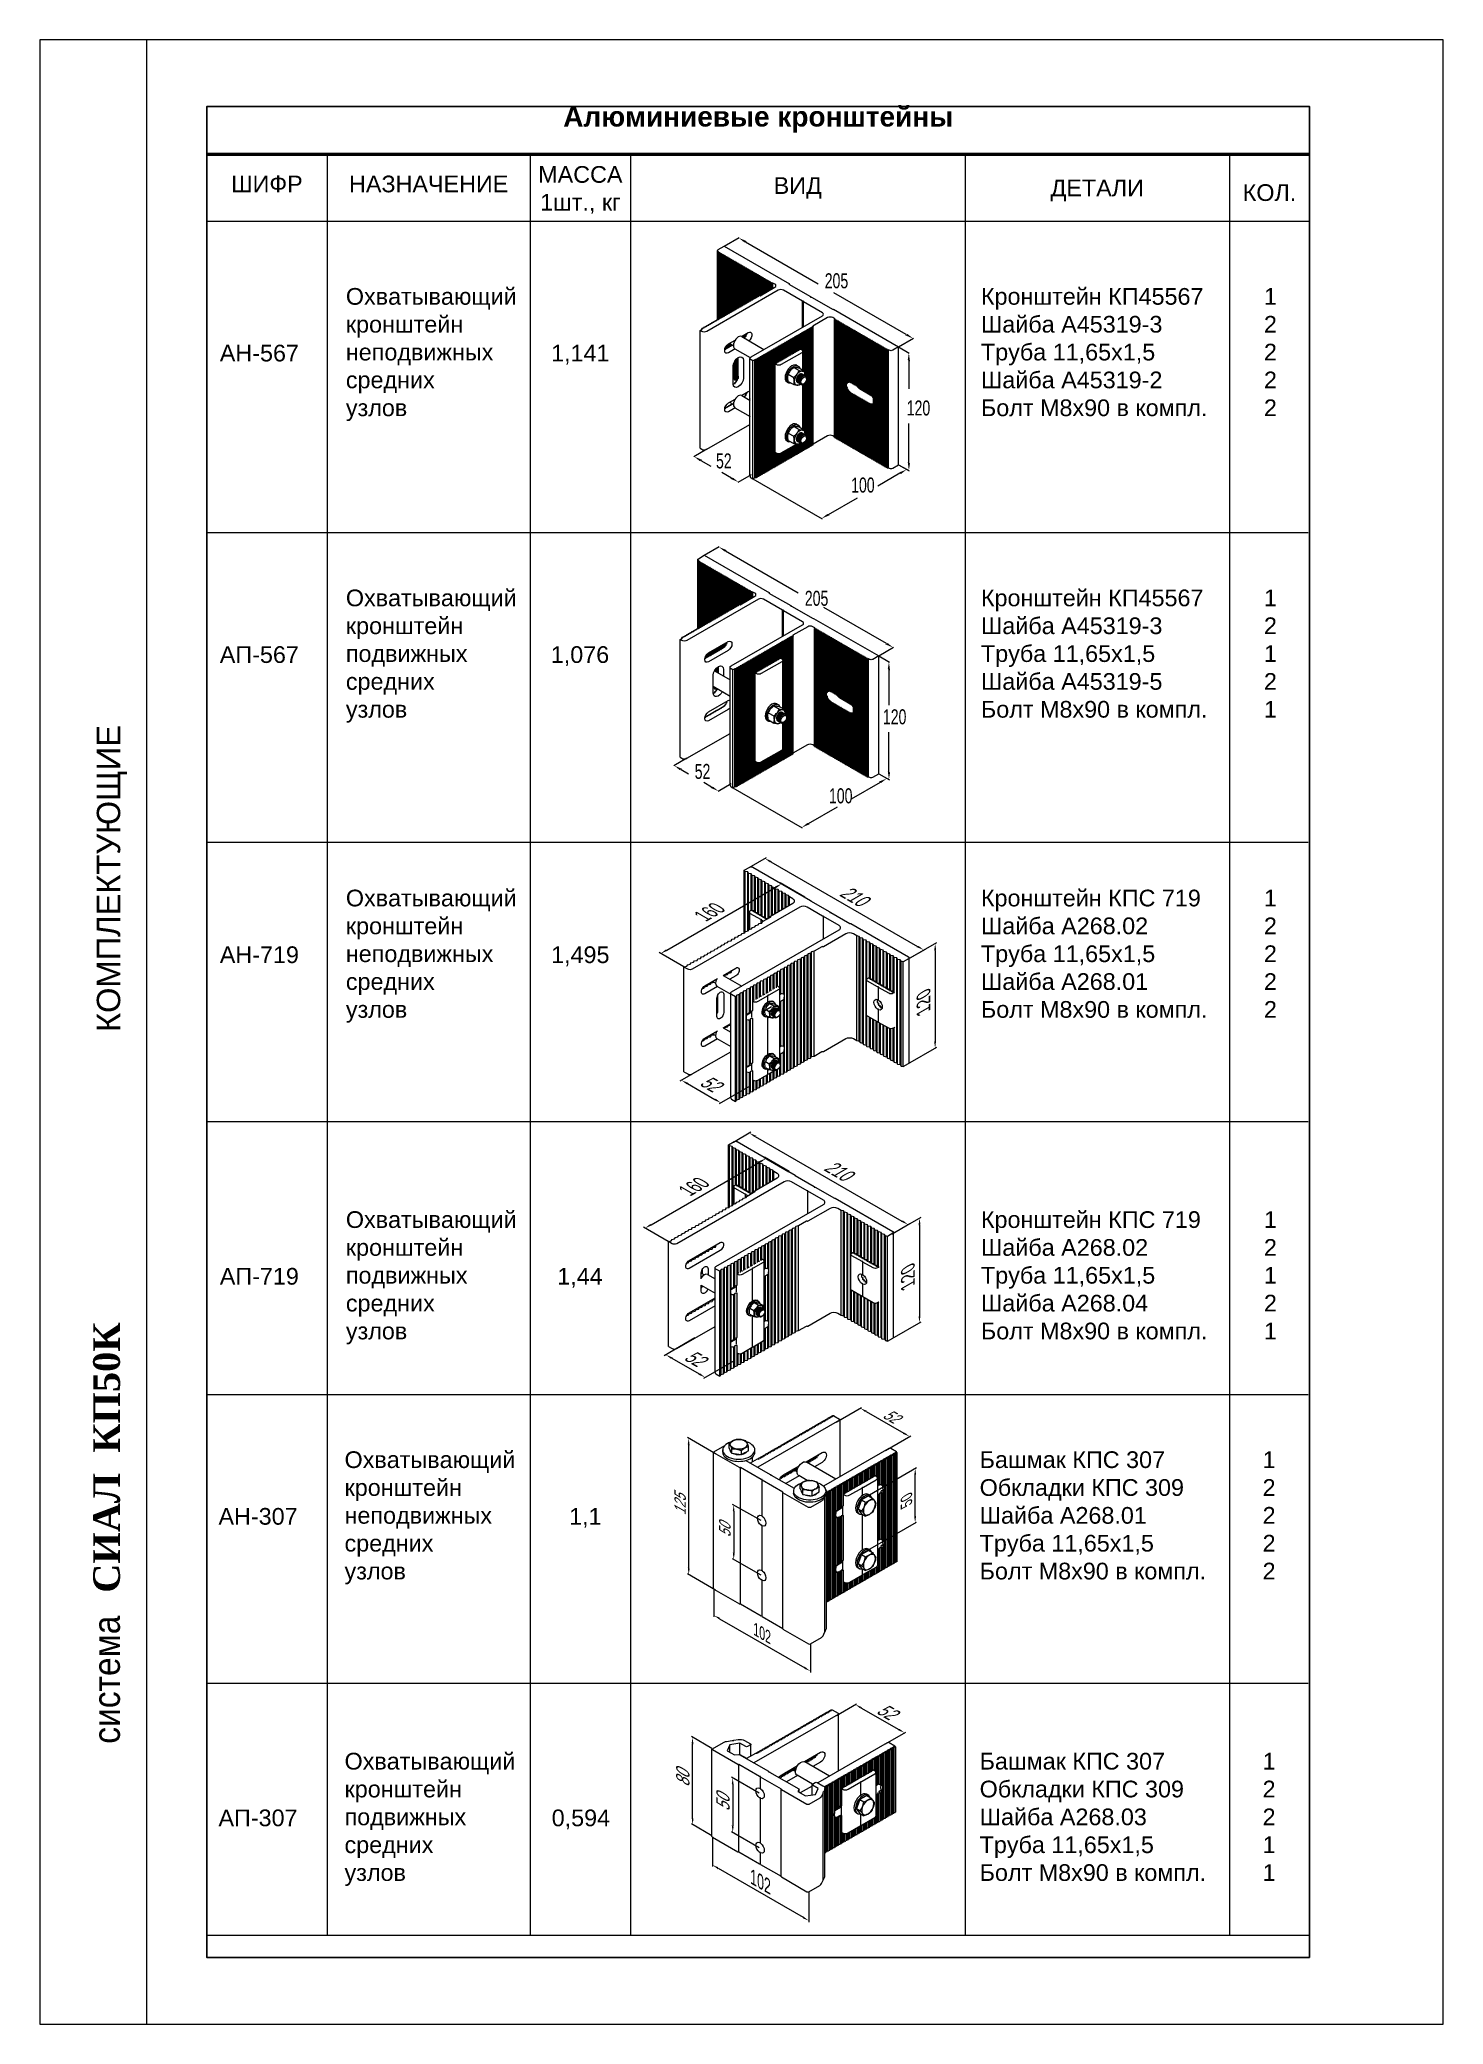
# Paper-space layout '8' of a CAD drawing. Extents: x 0 to 210, y 0 to 297.
# The model-space entities are those that its viewports show. They can reach past a viewport. Long polylines and large blocks are cut down to what shows.
import ezdxf
from ezdxf.enums import TextEntityAlignment as Align

# ---------------------------------------------------------------- set-up
doc = ezdxf.new("R2010")
doc.units = 0
doc.header["$LTSCALE"] = 5
doc.layers.get('0').update_dxf_attribs({"linetype": 'CONTINUOUS', "lineweight": 30})
for name, color, linetype, lineweight in [('3', 1, 'CONTINUOUS', 20), ('4', 160, 'CONTINUOUS', 18), ('PV-38617', 7, 'CONTINUOUS', 15), ('PV-39239', 7, 'CONTINUOUS', 15), ('PV-39847', 7, 'CONTINUOUS', 15), ('PV-B6A89', 7, 'CONTINUOUS', 15), ('Рамки', 1, 'CONTINUOUS', 15), ('Текстовый', 7, 'CONTINUOUS', 9)]:
    doc.layers.add(name, color=color, linetype=linetype, lineweight=lineweight)
doc.layers.add('Скрытые', color=14, linetype='CONTINUOUS', plot=False)
doc.styles.add('12', font='russ.shx', dxfattribs={"width": 0.7, "height": 12})
doc.styles.add('14', font='RUSS.SHX', dxfattribs={"width": 0.7, "height": 14})
doc.styles.add('18', font='russ.shx', dxfattribs={"width": 0.7, "height": 18})
doc.styles.add('2-5', font='russ.shx', dxfattribs={"width": 0.7, "height": 2.5})
doc.styles.add('Каталожный', font='arial.ttf', dxfattribs={"height": 2.5})
doc.styles.add('Фирм', font='arial.ttf', dxfattribs={"height": 3.5})
doc.styles.add('Фирм5', font='timesbd.ttf', dxfattribs={"height": 4})

psp = doc.layouts.new('8')

msp = doc.modelspace()

# ---------------------------------------------------------------- texts
at = {"layer": '4', "style": '2-5', "width": 0.7}
for s, p in [('205', (1587.452, 259.799, -82.362)), ('120', (1599.722, 240.761, -20.866)), ('52', (1571.183, 232.837, -44.233)), ('100', (1591.403, 229.227, -36.437)), ('205', (1584.476, 212.28, 238.57)), ('120', (1596.158, 194.543, 299.863)), ('52', (1567.998, 186.376, 276.799)), ('100', (1588.086, 182.719, 281.971))]:
    msp.add_text(s, height=2.25, dxfattribs=at).set_placement(p)
at = {"layer": '4', "extrusion": (0, 0.816497, 0.57735), "char_height": 2.88, "attachment_point": 5, "style": '18'}
for s, insert, text_direction in [('210', (1592.103, 168.628, 47.112), (0.707107, -0.408248, 0.57735)), ('160', (1570.242, 166.458, 50.18), (0.707107, 0.408248, -0.57735)), ('52', (1570.666, 140.573, 53.531), (0.707107, -0.408248, 0.57735)), ('210', (1589.763, 127.537, 28.652), (0.707107, -0.408248, 0.57735)), ('160', (1567.902, 125.367, 31.721), (0.707107, 0.408248, -0.57735)), ('52', (1568.326, 99.483, 35.071), (0.707107, -0.408248, 0.57735))]:
    msp.add_mtext(s, dxfattribs=dict(at, insert=insert, text_direction=text_direction))
at = {"layer": '4', "extrusion": (0.704854, -0.409545, 0.579184), "char_height": 2.88, "attachment_point": 5, "text_direction": (0, 0.816497, 0.57735), "style": '18'}
for insert in [(1602.242, 152.917, 52.702), (1599.902, 111.826, 34.242)]:
    msp.add_mtext('120', dxfattribs=dict(at, insert=insert))
at = {"layer": '4', "lineweight": 13, "extrusion": (5e-16, -0.816497, 0.57735), "insert": (1597.734, 90.819, 732.84), "char_height": 2.4, "attachment_point": 5, "text_direction": (0.707107, -0.408248, -0.57735), "style": '12'}
msp.add_mtext('\\A1;52', dxfattribs=at)
at = {"layer": '4', "lineweight": 13, "extrusion": (0.707107, 0.408248, 0.57735), "attachment_point": 5, "text_direction": (0, 0.816497, -0.57735)}
for s, insert, char_height, style in [('\\A1;125', (1565.828, 78.169, 733.324), 2.4, '12'), ('\\A1;80', (1566.236, 37.245, 731.302), 2.8, '14'), ('\\A1;50', (1572.245, 33.612, 736.439), 2.8, '14')]:
    msp.add_mtext(s, dxfattribs=dict(at, insert=insert, char_height=char_height, style=style))
at = {"layer": '4', "lineweight": 13, "extrusion": (0.707107, -0.408248, 0.57735), "insert": (1599.686, 78.367, 731.051), "char_height": 2.4, "attachment_point": 5, "text_direction": (0, 0.816497, 0.57735), "style": '12'}
msp.add_mtext('\\A1;50', dxfattribs=at)
at = {"layer": '4', "lineweight": 13, "extrusion": (0.699713, 0.412473, 0.583325), "insert": (1572.524, 74.36, 738.813), "char_height": 2.4, "attachment_point": 5, "text_direction": (0, 0.816497, -0.57735), "style": '12'}
msp.add_mtext('\\A1;50', dxfattribs=at)
at = {"layer": '4', "lineweight": 13, "extrusion": (-0.707107, -0.408248, 0.57735), "attachment_point": 5, "text_direction": (0.707107, -0.408248, 0.57735)}
for insert, char_height, style in [((1578.091, 58.527, 731.986), 2.4, '12'), ((1577.85, 21.35, 731.931), 2.8, '14')]:
    msp.add_mtext('\\A1;102', dxfattribs=dict(at, insert=insert, char_height=char_height, style=style))
at = {"layer": '4', "lineweight": 13, "extrusion": (4e-16, -0.816497, 0.57735), "insert": (1597.064, 46.591, 728.472), "char_height": 2.8, "attachment_point": 5, "text_direction": (0.707107, -0.408248, -0.57735), "style": '14'}
msp.add_mtext('\\A1;52', dxfattribs=at)
at = {"layer": 'Текстовый', "style": 'Фирм'}
msp.add_text('КОМПЛЕКТУЮЩИЕ', height=3.5, rotation=90, dxfattribs=at).set_placement((1482.043, 148.5))
at = {"layer": 'Текстовый', "style": 'Фирм5'}
msp.add_text('СИАЛ  КП50К', height=4, rotation=90, dxfattribs=at).set_placement((1482, 84.805), align=Align.CENTER)
at = {"layer": 'Текстовый', "style": 'Фирм', "width": 0.9}
msp.add_text(' система ', height=4, rotation=90, dxfattribs=at).set_placement((1482, 51.576), align=Align.CENTER)
at = {"layer": 'Текстовый', "color": 1, "linetype": 'Continuous', "style": 'Каталожный'}
for s, insert, char_height, width, attachment_point in [('\\pxqc;{\\fArial|b1|i0|c204|p34;\\C256;Алюминиевые кронштейны}', (1495, 287), 3, 165, 1), ('\\pxqc;ШИФР ', (1495, 276.66), 2.5, 18, 1), ('\\pxqc;НАЗНАЧЕНИЕ', (1513, 276.661), 2.5, 30.39188, 1), ('\\pxqc;МАССА\\P1шт., кг', (1543.392, 278.085), 2.5, 14.99523, 1), ('\\pxqc;ВИД', (1583.416, 274.803), 2.5, 50.0607, 5), ('\\pxqc;ДЕТАЛИ', (1628.22, 274.447), 2.5, 39.54688, 5), ('\\pxqc;КОЛ.', (1653.999, 274.102), 2.5, 12.00247, 5), ('\\pxql;Охватывающий кронштейн неподвижных средних узлов', (1515.808, 259.835), 2.5, 15.84446, 1), ('\\pxql;Кронштейн КП45567\\PШайба А45319-3\\PТруба 11,65х1,5\\PШайба А45319-2\\PБолт М8х90 в компл.', (1610.825, 259.835), 2.5, 39.58289, 1), ('\\pxqc;1\\P2\\P2\\P2\\P2', (1648.269, 259.835), 2.5, 11.7315, 1), ('\\pxql;АН-567', (1496.947, 251.352), 2.5, 15.84446, 1), ('\\pxqc;1,141', (1543.392, 251.352), 2.5, 14.97639, 1), ('\\pxql;Охватывающий кронштейн подвижных средних узлов', (1515.808, 214.714), 2.5, 15.84446, 1), ('\\pxql;Кронштейн КП45567\\PШайба А45319-3\\PТруба 11,65х1,5\\PШайба А45319-5\\PБолт М8х90 в компл.', (1610.825, 214.714, 0), 2.5, 39.58289, 1), ('\\pxqc;1\\P2\\P1\\P2\\P1', (1648.269, 214.714, 0), 2.5, 11.7315, 1), ('\\pxql;АП-567', (1496.947, 206.23), 2.5, 15.84446, 1), ('\\pxqc;1,076', (1543.334, 206.23), 2.5, 14.9998, 1), ('\\pxql;Охватывающий кронштейн неподвижных средних узлов', (1515.808, 169.799), 2.5, 15.84446, 1), ('\\pxql;Кронштейн КПC 719\\PШайба А268.02\\PТруба 11,65х1,5\\PШайба А268.01\\PБолт М8х90 в компл.', (1610.825, 169.799, 0), 2.5, 39.58289, 1), ('\\pxqc;1\\P2\\P2\\P2\\P2', (1648.269, 169.799, 0), 2.5, 11.7315, 1), ('\\pxql;АН-719', (1496.947, 161.316), 2.5, 15.84446, 1), ('\\pxqc;1,495', (1543.392, 161.316), 2.5, 14.97639, 1), ('\\pxql;Охватывающий кронштейн подвижных средних узлов', (1515.808, 121.677), 2.5, 15.84446, 1), ('\\pxql;Кронштейн КПC 719\\PШайба А268.02\\PТруба 11,65х1,5\\PШайба А268.04\\PБолт М8х90 в компл.', (1610.825, 121.677, 0), 2.5, 39.58289, 1), ('\\pxqc;1\\P2\\P1\\P2\\P1', (1648.269, 121.677, 0), 2.5, 11.7315, 1), ('\\pxql;АП-719', (1496.947, 113.194), 2.5, 15.84446, 1), ('\\pxqc;1,44', (1543.334, 113.194), 2.5, 14.9998, 1), ('\\pxql;Охватывающий кронштейн неподвижных средних узлов', (1515.61, 85.749, 729.711), 2.5, 15.84446, 1), ('\\pxql;Башмак КПС 307\\PОбкладки КПС 309\\PШайба A268.01\\PТруба 11,65х1,5\\PБолт М8х90 в компл.', (1610.628, 85.749, 729.711), 2.5, 39.58289, 1), ('\\pxqc;1\\P2\\P2\\P2\\P2', (1648.071, 85.749, 729.711), 2.5, 11.7315, 1), ('АН-307', (1496.749, 77.266, 729.711), 2.5, 15.84446, 1), ('\\pxqc;1,1', (1545.101, 77.266, 729.711), 2.5, 13.06957, 1), ('\\pxql;Охватывающий кронштейн подвижных средних узлов', (1515.61, 40.627, 729.711), 2.5, 15.84446, 1), ('\\pxql;Башмак КПС 307\\PОбкладки КПС 309\\PШайба А268.03\\PТруба 11,65х1,5\\PБолт М8х90 в компл.', (1610.628, 40.627, 729.711), 2.5, 39.58289, 1), ('\\pxqc;1\\P2\\P2\\P1\\P1', (1648.071, 40.627, 729.711), 2.5, 11.7315, 1), ('\\pxql;АП-307', (1496.749, 32.144, 729.711), 2.5, 15.84446, 1), ('\\pxql;0,594', (1546.601, 32.144, 729.711), 2.5, 15.84446, 1)]:
    msp.add_mtext(s, dxfattribs=dict(at, insert=insert, char_height=char_height, width=width, attachment_point=attachment_point))

# ---------------------------------------------------------------- blocks, each defined once
blk = doc.blocks.new('*U42')
at = {"layer": 'PV-B6A89'}
for p, q in [((507.8, -121.9, 386), (531.3, -98.4, 432.8)), ((532, -98.5, 433.5), (536.7, -100.8, 435.8)), ((453.8, -155.2, 298.7), (493.8, -115.2, 378.7)), ((494.5, -116.5, 378), (493.8, -115.2, 378.7)), ((493.8, -115.2, 378.7), (495.4, -115.9, 379.4)), ((508.8, -122.2, 386.7), (531.2, -99.8, 431.3)), ((509.5, -122.5, 387), (531.5, -100.5, 431)), ((510.2, -122.8, 387.3), (531.8, -101.2, 430.7)), ((510.8, -123.2, 387.7), (532.2, -101.8, 430.3)), ((511.5, -123.5, 388), (532.5, -102.5, 430)), ((512.2, -123.8, 388.3), (532.8, -103.2, 429.7)), ((512.8, -124.2, 388.7), (533.2, -103.8, 429.3)), ((513.5, -124.5, 389), (533.5, -104.5, 429)), ((514.2, -124.8, 389.3), (533.8, -105.2, 428.7)), ((514.8, -125.2, 389.7), (534.2, -105.8, 428.3)), ((515.5, -125.5, 390), (534.5, -106.5, 428)), ((516.2, -125.8, 390.3), (534.8, -107.2, 427.7)), ((516.8, -126.2, 390.7), (535.2, -107.8, 427.3)), ((517.5, -126.5, 391), (535.5, -108.5, 427)), ((518.2, -126.8, 391.3), (535.8, -109.2, 426.7)), ((518.8, -127.2, 391.7), (536.2, -109.8, 426.3)), ((519.5, -127.5, 392), (536.5, -110.5, 426)), ((520.2, -127.8, 392.3), (536.8, -111.2, 425.7)), ((520.8, -128.2, 392.7), (537.2, -111.8, 425.3)), ((521.5, -128.5, 393), (537.5, -112.5, 425)), ((522.2, -128.8, 393.3), (537.8, -113.2, 424.7)), ((522.8, -129.2, 393.7), (538.2, -113.8, 424.3)), ((523.5, -129.5, 394), (538.5, -114.5, 424)), ((524.2, -129.8, 394.3), (538.8, -115.2, 423.7)), ((531.2, -99.8, 431.3), (531.6, -99.7, 431.9)), ((531.8, -100.4, 431.4), (531.2, -99.8, 431.3)), ((531.6, -99.7, 431.9), (531.3, -99.2, 432.2)), ((531.5, -100.5, 431), (531.8, -100.4, 431.4)), ((532.1, -101.1, 431.1), (531.5, -100.5, 431)), ((531.8, -101.2, 430.7), (532.1, -101.1, 431.1)), ((532.5, -101.7, 430.7), (531.8, -101.2, 430.7)), ((532.2, -101.8, 430.3), (532.5, -101.7, 430.7)), ((532.8, -102.4, 430.4), (532.2, -101.8, 430.3)), ((532.5, -102.5, 430), (532.8, -102.4, 430.4)), ((533.1, -103.1, 430.1), (532.5, -102.5, 430)), ((532.8, -103.2, 429.7), (533.1, -103.1, 430.1)), ((533.5, -103.7, 429.7), (532.8, -103.2, 429.7)), ((533.2, -103.8, 429.3), (533.5, -103.7, 429.7)), ((533.8, -104.4, 429.4), (533.2, -103.8, 429.3)), ((533.5, -104.5, 429), (533.8, -104.4, 429.4)), ((534.1, -105.1, 429.1), (533.5, -104.5, 429)), ((533.8, -105.2, 428.7), (534.1, -105.1, 429.1)), ((534.5, -105.7, 428.7), (533.8, -105.2, 428.7)), ((534.2, -105.8, 428.3), (534.5, -105.7, 428.7)), ((534.8, -106.4, 428.4), (534.2, -105.8, 428.3)), ((534.5, -106.5, 428), (534.8, -106.4, 428.4)), ((535.1, -107.1, 428.1), (534.5, -106.5, 428)), ((534.8, -107.2, 427.7), (535.1, -107.1, 428.1)), ((535.5, -107.7, 427.7), (534.8, -107.2, 427.7)), ((535.2, -107.8, 427.3), (535.5, -107.7, 427.7)), ((535.8, -108.4, 427.4), (535.2, -107.8, 427.3)), ((535.5, -108.5, 427), (535.8, -108.4, 427.4)), ((536.1, -109.1, 427.1), (535.5, -108.5, 427)), ((535.8, -109.2, 426.7), (536.1, -109.1, 427.1)), ((536.5, -109.7, 426.7), (535.8, -109.2, 426.7)), ((536.2, -109.8, 426.3), (536.5, -109.7, 426.7)), ((536.8, -110.4, 426.4), (536.2, -109.8, 426.3)), ((536.5, -110.5, 426), (536.8, -110.4, 426.4)), ((537.1, -111.1, 426.1), (536.5, -110.5, 426)), ((536.7, -100.8, 435.8), (562.2, -151.8, 410.3)), ((536.8, -111.2, 425.7), (537.1, -111.1, 426.1)), ((537.5, -111.7, 425.7), (536.8, -111.2, 425.7)), ((537.2, -111.8, 425.3), (537.5, -111.7, 425.7)), ((537.8, -112.4, 425.4), (537.2, -111.8, 425.3)), ((537.5, -112.5, 425), (537.8, -112.4, 425.4)), ((538.1, -113.1, 425.1), (537.5, -112.5, 425)), ((537.8, -113.2, 424.7), (538.1, -113.1, 425.1)), ((538.5, -113.7, 424.7), (537.8, -113.2, 424.7)), ((538.2, -113.8, 424.3), (538.5, -113.7, 424.7)), ((538.8, -114.4, 424.4), (538.2, -113.8, 424.3)), ((538.5, -114.5, 424), (538.8, -114.4, 424.4)), ((539.1, -115.1, 424.1), (538.5, -114.5, 424)), ((538.8, -115.2, 423.7), (539.1, -115.1, 424.1)), ((539.5, -115.7, 423.7), (538.8, -115.2, 423.7)), ((495.2, -115.8, 379.3), (495.5, -115.5, 380)), ((495.4, -115.9, 379.4), (495.5, -115.5, 380)), ((495.5, -115.5, 380), (496.1, -116.1, 379.9)), ((496, -116, 379.9), (496.2, -115.8, 380.3)), ((496.1, -116.1, 379.9), (496.2, -115.8, 380.3)), ((496.2, -115.8, 380.3), (496.7, -116.5, 380.3)), ((496.6, -116.4, 380.3), (496.8, -116.2, 380.7)), ((496.7, -116.5, 380.3), (496.8, -116.2, 380.7)), ((496.8, -116.2, 380.7), (497.4, -116.8, 380.6)), ((497.3, -116.7, 380.6), (497.5, -116.5, 381)), ((497.4, -116.8, 380.6), (497.5, -116.5, 381)), ((497.5, -116.5, 381), (498.1, -117.1, 380.9)), ((553.5, -147.5, 406), (497.5, -119.5, 378)), ((498, -117, 380.9), (498.2, -116.8, 381.3)), ((498.1, -117.1, 380.9), (498.2, -116.8, 381.3)), ((498.2, -116.8, 381.3), (498.7, -117.5, 381.3)), ((498.6, -117.4, 381.3), (498.8, -117.2, 381.7)), ((498.7, -117.5, 381.3), (498.8, -117.2, 381.7)), ((498.8, -117.2, 381.7), (499.4, -117.8, 381.6)), ((499.3, -117.7, 381.6), (499.5, -117.5, 382)), ((499.4, -117.8, 381.6), (499.5, -117.5, 382)), ((499.5, -117.5, 382), (500.1, -118.1, 381.9)), ((500, -118, 381.9), (500.2, -117.8, 382.3)), ((500.1, -118.1, 381.9), (500.2, -117.8, 382.3)), ((500.2, -117.8, 382.3), (500.7, -118.5, 382.3)), ((500.6, -118.4, 382.3), (500.8, -118.2, 382.7)), ((500.7, -118.5, 382.3), (500.8, -118.2, 382.7)), ((500.8, -118.2, 382.7), (501.4, -118.8, 382.6)), ((501.3, -118.7, 382.6), (501.5, -118.5, 383)), ((501.4, -118.8, 382.6), (501.5, -118.5, 383)), ((501.5, -118.5, 383), (502.1, -119.1, 382.9)), ((502, -119, 382.9), (502.2, -118.8, 383.3)), ((502.1, -119.1, 382.9), (502.2, -118.8, 383.3)), ((502.2, -118.8, 383.3), (502.7, -119.5, 383.3)), ((502.6, -119.4, 383.3), (502.8, -119.2, 383.7)), ((502.7, -119.5, 383.3), (502.8, -119.2, 383.7)), ((502.8, -119.2, 383.7), (503.4, -119.8, 383.6)), ((503.3, -119.7, 383.6), (503.5, -119.5, 384)), ((503.4, -119.8, 383.6), (503.5, -119.5, 384)), ((503.5, -119.5, 384), (504.1, -120.1, 383.9)), ((504, -120, 383.9), (504.2, -119.8, 384.3)), ((504.1, -120.1, 383.9), (504.2, -119.8, 384.3)), ((504.2, -119.8, 384.3), (504.7, -120.5, 384.3)), ((504.6, -120.4, 384.3), (504.8, -120.2, 384.7)), ((504.7, -120.5, 384.3), (504.8, -120.2, 384.7)), ((504.8, -120.2, 384.7), (505.4, -120.8, 384.6)), ((505.3, -120.7, 384.6), (505.5, -120.5, 385)), ((505.4, -120.8, 384.6), (505.5, -120.5, 385)), ((505.5, -120.5, 385), (506.1, -121.1, 384.9)), ((506, -121, 384.9), (506.2, -120.8, 385.3)), ((506.1, -121.1, 384.9), (506.2, -120.8, 385.3)), ((506.2, -120.8, 385.3), (506.7, -121.5, 385.3)), ((506.6, -121.4, 385.3), (506.8, -121.2, 385.7)), ((506.7, -121.5, 385.3), (506.8, -121.2, 385.7)), ((506.8, -121.2, 385.7), (507.4, -121.8, 385.6)), ((507.3, -121.7, 385.6), (507.5, -121.5, 386)), ((507.4, -121.8, 385.6), (507.5, -121.5, 386)), ((507.5, -121.5, 386), (508.1, -122.1, 385.9)), ((508, -122, 385.9), (508.2, -121.8, 386.3)), ((508.1, -122.1, 385.9), (508.2, -121.8, 386.3)), ((508.2, -121.8, 386.3), (508.7, -122.5, 386.3)), ((508.6, -122.4, 386.3), (508.8, -122.2, 386.7)), ((508.7, -122.5, 386.3), (508.8, -122.2, 386.7)), ((508.8, -122.2, 386.7), (509.4, -122.8, 386.6)), ((509.3, -122.7, 386.6), (509.5, -122.5, 387)), ((509.4, -122.8, 386.6), (509.5, -122.5, 387)), ((509.5, -122.5, 387), (510.1, -123.1, 386.9)), ((510, -123, 386.9), (510.2, -122.8, 387.3)), ((510.1, -123.1, 386.9), (510.2, -122.8, 387.3)), ((510.2, -122.8, 387.3), (510.7, -123.5, 387.3)), ((510.6, -123.4, 387.3), (510.8, -123.2, 387.7)), ((510.7, -123.5, 387.3), (510.8, -123.2, 387.7)), ((510.8, -123.2, 387.7), (511.4, -123.8, 387.6)), ((511.3, -123.7, 387.6), (511.5, -123.5, 388)), ((511.4, -123.8, 387.6), (511.5, -123.5, 388)), ((511.5, -123.5, 388), (512.1, -124.1, 387.9)), ((512, -124, 387.9), (512.2, -123.8, 388.3)), ((512.1, -124.1, 387.9), (512.2, -123.8, 388.3)), ((512.2, -123.8, 388.3), (512.7, -124.5, 388.3)), ((512.6, -124.4, 388.3), (512.8, -124.2, 388.7)), ((512.7, -124.5, 388.3), (512.8, -124.2, 388.7)), ((512.8, -124.2, 388.7), (513.4, -124.8, 388.6)), ((513.3, -124.7, 388.6), (513.5, -124.5, 389)), ((513.4, -124.8, 388.6), (513.5, -124.5, 389)), ((513.5, -124.5, 389), (514.1, -125.1, 388.9)), ((514, -125, 388.9), (514.2, -124.8, 389.3)), ((514.1, -125.1, 388.9), (514.2, -124.8, 389.3)), ((514.2, -124.8, 389.3), (514.7, -125.5, 389.3)), ((514.6, -125.4, 389.3), (514.8, -125.2, 389.7)), ((514.7, -125.5, 389.3), (514.8, -125.2, 389.7)), ((514.8, -125.2, 389.7), (515.4, -125.8, 389.6)), ((515.3, -125.7, 389.6), (515.5, -125.5, 390)), ((515.4, -125.8, 389.6), (515.5, -125.5, 390)), ((515.5, -125.5, 390), (516.1, -126.1, 389.9)), ((516, -126, 389.9), (516.2, -125.8, 390.3)), ((516.1, -126.1, 389.9), (516.2, -125.8, 390.3)), ((516.2, -125.8, 390.3), (516.7, -126.5, 390.3)), ((516.6, -126.4, 390.3), (516.8, -126.2, 390.7)), ((516.7, -126.5, 390.3), (516.8, -126.2, 390.7)), ((516.8, -126.2, 390.7), (517.4, -126.8, 390.6)), ((517.3, -126.7, 390.6), (517.5, -126.5, 391)), ((517.4, -126.8, 390.6), (517.5, -126.5, 391)), ((517.5, -126.5, 391), (518.1, -127.1, 390.9)), ((518, -127, 390.9), (518.2, -126.8, 391.3)), ((518.1, -127.1, 390.9), (518.2, -126.8, 391.3)), ((518.2, -126.8, 391.3), (518.7, -127.5, 391.3)), ((518.6, -127.4, 391.3), (518.8, -127.2, 391.7)), ((518.7, -127.5, 391.3), (518.8, -127.2, 391.7)), ((518.8, -127.2, 391.7), (519.4, -127.8, 391.6)), ((519.3, -127.7, 391.6), (519.5, -127.5, 392)), ((519.4, -127.8, 391.6), (519.5, -127.5, 392)), ((519.5, -127.5, 392), (520.1, -128.1, 391.9)), ((520, -128, 391.9), (520.2, -127.8, 392.3)), ((520.1, -128.1, 391.9), (520.2, -127.8, 392.3)), ((520.2, -127.8, 392.3), (520.7, -128.5, 392.3)), ((520.6, -128.4, 392.3), (520.8, -128.2, 392.7)), ((520.7, -128.5, 392.3), (520.8, -128.2, 392.7)), ((520.8, -128.2, 392.7), (521.4, -128.8, 392.6)), ((521.3, -128.7, 392.6), (521.5, -128.5, 393)), ((521.4, -128.8, 392.6), (521.5, -128.5, 393)), ((521.5, -128.5, 393), (522.1, -129.1, 392.9)), ((522, -129, 392.9), (522.2, -128.8, 393.3)), ((522.1, -129.1, 392.9), (522.2, -128.8, 393.3)), ((522.2, -128.8, 393.3), (522.7, -129.5, 393.3)), ((522.6, -129.4, 393.3), (522.8, -129.2, 393.7)), ((522.7, -129.5, 393.3), (522.8, -129.2, 393.7)), ((522.8, -129.2, 393.7), (523.4, -129.8, 393.6)), ((523.3, -129.7, 393.6), (523.5, -129.5, 394)), ((523.4, -129.8, 393.6), (523.5, -129.5, 394)), ((523.5, -129.5, 394), (524.1, -130.1, 393.9)), ((524, -130, 393.9), (524.2, -129.8, 394.3)), ((524.1, -130.1, 393.9), (524.2, -129.8, 394.3)), ((524.2, -129.8, 394.3), (524.7, -130.5, 394.3)), ((524.6, -130.4, 394.3), (524.8, -130.2, 394.7)), ((524.7, -130.5, 394.3), (524.8, -130.2, 394.7)), ((524.8, -130.2, 394.7), (539.2, -115.8, 423.3)), ((524.8, -130.2, 394.7), (525.4, -130.8, 394.6)), ((525.3, -130.7, 394.6), (525.5, -130.5, 395)), ((525.4, -130.8, 394.6), (525.5, -130.5, 395)), ((525.5, -130.5, 395), (539.5, -116.5, 423)), ((525.5, -130.5, 395), (526.1, -131.1, 394.9)), ((526, -131, 394.9), (526.2, -130.8, 395.3)), ((526.1, -131.1, 394.9), (526.2, -130.8, 395.3)), ((526.2, -130.8, 395.3), (539.8, -117.2, 422.7)), ((526.2, -130.8, 395.3), (526.7, -131.5, 395.3)), ((526.6, -131.4, 395.3), (526.8, -131.2, 395.7)), ((526.7, -131.5, 395.3), (526.8, -131.2, 395.7)), ((526.8, -131.2, 395.7), (540.2, -117.8, 422.3)), ((526.8, -131.2, 395.7), (527.4, -131.8, 395.6)), ((527.3, -131.7, 395.6), (527.5, -131.5, 396)), ((527.4, -131.8, 395.6), (527.5, -131.5, 396)), ((527.5, -131.5, 396), (540.5, -118.5, 422)), ((527.5, -131.5, 396), (528.1, -132.1, 395.9)), ((528, -132, 395.9), (528.2, -131.8, 396.3)), ((528.1, -132.1, 395.9), (528.2, -131.8, 396.3)), ((528.2, -131.8, 396.3), (540.8, -119.2, 421.7)), ((528.2, -131.8, 396.3), (528.7, -132.5, 396.3)), ((528.8, -132.2, 396.7), (541.2, -119.8, 421.3)), ((529.5, -132.5, 397), (541.5, -120.5, 421)), ((530.2, -132.8, 397.3), (541.8, -121.2, 420.7)), ((530.8, -133.2, 397.7), (542.2, -121.8, 420.3)), ((531.5, -133.5, 398), (542.5, -122.5, 420)), ((532.2, -133.8, 398.3), (542.8, -123.2, 419.7)), ((532.8, -134.2, 398.7), (543.2, -123.8, 419.3)), ((533.5, -134.5, 399), (543.5, -124.5, 419)), ((534.2, -134.8, 399.3), (543.8, -125.2, 418.7)), ((534.8, -135.2, 399.7), (544.2, -125.8, 418.3)), ((535.5, -135.5, 400), (544.5, -126.5, 418)), ((536.2, -135.8, 400.3), (544.8, -127.2, 417.7)), ((536.8, -136.2, 400.7), (545.2, -127.8, 417.3)), ((537.5, -136.5, 401), (545.5, -128.5, 417)), ((538.2, -136.8, 401.3), (545.8, -129.2, 416.7)), ((538.8, -137.2, 401.7), (546.2, -129.8, 416.3)), ((539.2, -115.8, 423.3), (539.5, -115.7, 423.7)), ((539.8, -116.4, 423.4), (539.2, -115.8, 423.3)), ((539.5, -116.5, 423), (539.8, -116.4, 423.4)), ((540.1, -117.1, 423.1), (539.5, -116.5, 423)), ((539.5, -137.5, 402), (546.5, -130.5, 416)), ((539.8, -117.2, 422.7), (540.1, -117.1, 423.1)), ((540.5, -117.7, 422.7), (539.8, -117.2, 422.7)), ((540.2, -117.8, 422.3), (540.5, -117.7, 422.7)), ((540.8, -118.4, 422.4), (540.2, -117.8, 422.3)), ((540.2, -137.8, 402.3), (546.8, -131.2, 415.7)), ((540.5, -118.5, 422), (540.8, -118.4, 422.4)), ((541.1, -119.1, 422.1), (540.5, -118.5, 422)), ((540.6, -138.4, 402.3), (547.2, -131.8, 415.3)), ((540.8, -119.2, 421.7), (541.1, -119.1, 422.1)), ((541.5, -119.7, 421.7), (540.8, -119.2, 421.7)), ((541.2, -119.8, 421.3), (541.5, -119.7, 421.7)), ((541.8, -120.4, 421.4), (541.2, -119.8, 421.3)), ((541.5, -120.5, 421), (541.8, -120.4, 421.4)), ((542.1, -121.1, 421.1), (541.5, -120.5, 421)), ((541.8, -121.2, 420.7), (542.1, -121.1, 421.1)), ((542.5, -121.7, 420.7), (541.8, -121.2, 420.7)), ((542.2, -121.8, 420.3), (542.5, -121.7, 420.7)), ((542.8, -122.4, 420.4), (542.2, -121.8, 420.3)), ((542.5, -122.5, 420), (542.8, -122.4, 420.4)), ((543.1, -123.1, 420.1), (542.5, -122.5, 420)), ((542.8, -123.2, 419.7), (543.1, -123.1, 420.1)), ((543.5, -123.7, 419.7), (542.8, -123.2, 419.7)), ((543.2, -123.8, 419.3), (543.5, -123.7, 419.7)), ((543.8, -124.4, 419.4), (543.2, -123.8, 419.3)), ((543.5, -124.5, 419), (543.8, -124.4, 419.4)), ((544.1, -125.1, 419.1), (543.5, -124.5, 419)), ((543.8, -125.2, 418.7), (544.1, -125.1, 419.1)), ((544.5, -125.7, 418.7), (543.8, -125.2, 418.7)), ((544.2, -125.8, 418.3), (544.5, -125.7, 418.7)), ((544.8, -126.4, 418.4), (544.2, -125.8, 418.3)), ((544.5, -126.5, 418), (544.8, -126.4, 418.4)), ((545.1, -127.1, 418.1), (544.5, -126.5, 418)), ((544.8, -127.2, 417.7), (545.1, -127.1, 418.1)), ((545.5, -127.7, 417.7), (544.8, -127.2, 417.7)), ((545.2, -127.8, 417.3), (545.5, -127.7, 417.7)), ((545.8, -128.4, 417.4), (545.2, -127.8, 417.3)), ((545.5, -128.5, 417), (545.8, -128.4, 417.4)), ((546.1, -129.1, 417.1), (545.5, -128.5, 417)), ((545.8, -129.2, 416.7), (546.1, -129.1, 417.1)), ((546.5, -129.7, 416.7), (545.8, -129.2, 416.7)), ((546.2, -129.8, 416.3), (546.5, -129.7, 416.7)), ((546.8, -130.4, 416.4), (546.2, -129.8, 416.3)), ((546.5, -130.5, 416), (546.8, -130.4, 416.4)), ((547.1, -131.1, 416.1), (546.5, -130.5, 416)), ((546.8, -131.2, 415.7), (547.1, -131.1, 416.1)), ((547.5, -131.7, 415.7), (546.8, -131.2, 415.7)), ((547.2, -131.8, 415.3), (547.5, -131.7, 415.7)), ((547.8, -132.4, 415.4), (547.2, -131.8, 415.3)), ((495.2, -152.8, 342.3), (501.2, -146.8, 354.3)), ((497.2, -151.8, 345.3), (502.9, -146.1, 356.9)), ((497.5, -152.5, 345), (504, -146, 358)), ((497.8, -153.2, 344.7), (504.9, -146.1, 358.8)), ((498.3, -153.7, 344.7), (505.7, -146.3, 359.4)), ((499.4, -153.6, 345.8), (506.5, -146.5, 359.9)), ((501.2, -152.8, 348.3), (507.2, -146.8, 360.3)), ((501.8, -136.2, 365.6), (501.9, -136.3, 365.6)), ((501.9, -136.3, 365.6), (501.9, -136.2, 365.7)), ((502.1, -136.1, 366), (502.6, -136.6, 365.9)), ((502.5, -136.5, 365.9), (502.7, -136.3, 366.3)), ((502.6, -136.6, 365.9), (502.7, -136.3, 366.3)), ((502.7, -136.3, 366.3), (503.1, -135.9, 367.2)), ((502.7, -136.3, 366.3), (503.2, -137, 366.3)), ((508.2, -142.1, 366.1), (503, -139.5, 363.5)), ((503.1, -136.9, 366.3), (503.3, -136.7, 366.7)), ((503.2, -137, 366.3), (503.3, -136.7, 366.7)), ((503.3, -136.7, 366.7), (504.1, -135.9, 368.2)), ((503.3, -136.7, 366.7), (503.9, -137.3, 366.6)), ((503.8, -137.2, 366.6), (504, -137, 367)), ((503.9, -137.3, 366.6), (504, -137, 367)), ((504, -137, 367), (504.9, -136.1, 368.8)), ((504, -137, 367), (504.6, -137.6, 366.9)), ((504.5, -137.5, 366.9), (504.7, -137.3, 367.3)), ((504.6, -137.6, 366.9), (504.7, -137.3, 367.3)), ((504.7, -137.3, 367.3), (505.7, -136.3, 369.3)), ((504.7, -137.3, 367.3), (505.2, -138, 367.3)), ((505.1, -137.9, 367.3), (505.3, -137.7, 367.7)), ((505.2, -138, 367.3), (505.3, -137.7, 367.7)), ((505.3, -137.7, 367.7), (506.3, -136.7, 369.7)), ((505.3, -137.7, 367.7), (505.9, -138.3, 367.6)), ((505.8, -138.2, 367.6), (506, -138, 368)), ((505.9, -138.3, 367.6), (506, -138, 368)), ((506, -136.5, 369.5), (511.2, -139.1, 372.1)), ((506, -138, 368), (506.9, -137.1, 369.9)), ((506, -138, 368), (506.6, -138.6, 367.9)), ((506.5, -138.5, 367.9), (506.7, -138.3, 368.3)), ((506.6, -138.6, 367.9), (506.7, -138.3, 368.3)), ((506.7, -138.3, 368.3), (507.3, -137.7, 369.6)), ((506.7, -138.3, 368.3), (507.2, -139, 368.3)), ((506.9, -136.9, 369.9), (508.3, -139.8, 368.5)), ((507.1, -138.9, 368.3), (507.3, -138.7, 368.7)), ((507.2, -139, 368.3), (507.3, -138.7, 368.7)), ((507.3, -138.7, 368.7), (507.6, -138.4, 369.2)), ((507.3, -138.7, 368.7), (507.9, -139.3, 368.6)), ((507.8, -139.2, 368.6), (507.9, -139.1, 368.9)), ((507.9, -139.3, 368.6), (508, -139.1, 368.9)), ((508, -141.8, 366.2), (514.1, -153.9, 360.2)), ((516.1, -141.6, 374.6), (521.3, -144.2, 377.2)), ((516.2, -141.8, 374.5), (516.3, -141.7, 374.7)), ((516.3, -141.8, 374.5), (525, -159.2, 365.7)), ((516.6, -142.4, 374.2), (517, -142, 375)), ((516.9, -143.1, 373.8), (517.7, -142.3, 375.3)), ((517.2, -143.8, 373.5), (517.4, -143.6, 373.8)), ((517.4, -143.6, 373.8), (518.3, -142.7, 375.7)), ((517.9, -144.1, 373.9), (518.3, -143.7, 374.5)), ((518.3, -143.7, 374.5), (519, -143, 376)), ((518.8, -144.2, 374.7), (519.2, -143.8, 375.4)), ((519.2, -143.8, 375.4), (519.7, -143.3, 376.3)), ((519.9, -144.1, 375.8), (520.3, -143.7, 376.7)), ((528.6, -132.4, 396.3), (528.8, -132.2, 396.7)), ((528.7, -132.5, 396.3), (528.8, -132.2, 396.7)), ((528.8, -132.2, 396.7), (529.4, -132.8, 396.6)), ((529.3, -132.7, 396.6), (529.5, -132.5, 397)), ((529.4, -132.8, 396.6), (529.5, -132.5, 397)), ((529.5, -132.5, 397), (530.1, -133.1, 396.9)), ((530, -133, 396.9), (530.2, -132.8, 397.3)), ((530.1, -133.1, 396.9), (530.2, -132.8, 397.3)), ((530.2, -132.8, 397.3), (530.7, -133.5, 397.3)), ((530.6, -133.4, 397.3), (530.8, -133.2, 397.7)), ((530.7, -133.5, 397.3), (530.8, -133.2, 397.7)), ((530.8, -133.2, 397.7), (531.4, -133.8, 397.6)), ((531.3, -133.7, 397.6), (531.5, -133.5, 398)), ((531.4, -133.8, 397.6), (531.5, -133.5, 398)), ((531.5, -133.5, 398), (532.1, -134.1, 397.9)), ((532, -134, 397.9), (532.2, -133.8, 398.3)), ((532.1, -134.1, 397.9), (532.2, -133.8, 398.3)), ((532.2, -133.8, 398.3), (532.7, -134.5, 398.3)), ((532.6, -134.4, 398.3), (532.8, -134.2, 398.7)), ((532.7, -134.5, 398.3), (532.8, -134.2, 398.7)), ((532.8, -134.2, 398.7), (533.4, -134.8, 398.6)), ((533.3, -134.7, 398.6), (533.5, -134.5, 399)), ((533.4, -134.8, 398.6), (533.5, -134.5, 399)), ((533.5, -134.5, 399), (534.1, -135.1, 398.9)), ((534, -135, 398.9), (534.2, -134.8, 399.3)), ((534.1, -135.1, 398.9), (534.2, -134.8, 399.3)), ((534.2, -134.8, 399.3), (534.7, -135.5, 399.3)), ((534.6, -135.4, 399.3), (534.8, -135.2, 399.7)), ((534.7, -135.5, 399.3), (534.8, -135.2, 399.7)), ((534.8, -135.2, 399.7), (535.4, -135.8, 399.6)), ((535.3, -135.7, 399.6), (535.5, -135.5, 400)), ((535.4, -135.8, 399.6), (535.5, -135.5, 400)), ((535.5, -135.5, 400), (536.1, -136.1, 399.9)), ((536, -136, 399.9), (536.2, -135.8, 400.3)), ((536.1, -136.1, 399.9), (536.2, -135.8, 400.3)), ((536.2, -135.8, 400.3), (536.7, -136.5, 400.3)), ((536.6, -136.4, 400.3), (536.8, -136.2, 400.7)), ((536.7, -136.5, 400.3), (536.8, -136.2, 400.7)), ((536.8, -136.2, 400.7), (537.4, -136.8, 400.6)), ((537.3, -136.7, 400.6), (537.5, -136.5, 401)), ((537.4, -136.8, 400.6), (537.5, -136.5, 401)), ((537.5, -136.5, 401), (538.1, -137.1, 400.9)), ((538, -137, 400.9), (538.2, -136.8, 401.3)), ((538.1, -137.1, 400.9), (538.2, -136.8, 401.3)), ((538.2, -136.8, 401.3), (538.7, -137.5, 401.3)), ((538.6, -137.4, 401.3), (538.8, -137.2, 401.7)), ((538.7, -137.5, 401.3), (538.8, -137.2, 401.7)), ((538.8, -137.2, 401.7), (539.4, -137.8, 401.6)), ((539.3, -137.7, 401.6), (539.5, -137.5, 402)), ((539.4, -137.8, 401.6), (539.5, -137.5, 402)), ((539.5, -137.5, 402), (540.1, -138.1, 401.9)), ((540, -138, 401.9), (540.2, -137.8, 402.3)), ((540.1, -138.1, 401.9), (540.2, -137.8, 402.3)), ((540.2, -137.8, 402.3), (540.9, -138.7, 402.2)), ((540.9, -138.7, 402.2), (552.5, -144.5, 408)), ((541.2, -138.8, 402.3), (547.5, -132.5, 415)), ((541.8, -139.2, 402.7), (547.8, -133.2, 414.7)), ((542.5, -139.5, 403), (548.2, -133.8, 414.3)), ((543.2, -139.8, 403.3), (548.5, -134.5, 414)), ((543.8, -140.2, 403.7), (548.8, -135.2, 413.7)), ((544.5, -140.5, 404), (549.2, -135.8, 413.3)), ((545.2, -140.8, 404.3), (549.5, -136.5, 413)), ((545.8, -141.2, 404.7), (549.8, -137.2, 412.7)), ((546.5, -141.5, 405), (550.2, -137.8, 412.3)), ((547.2, -141.8, 405.3), (550.5, -138.5, 412)), ((547.5, -132.5, 415), (547.8, -132.4, 415.4)), ((548.1, -133.1, 415.1), (547.5, -132.5, 415)), ((547.8, -133.2, 414.7), (548.1, -133.1, 415.1)), ((548.5, -133.7, 414.7), (547.8, -133.2, 414.7)), ((547.8, -142.2, 405.7), (550.8, -139.2, 411.7)), ((548.2, -133.8, 414.3), (548.5, -133.7, 414.7)), ((548.8, -134.4, 414.4), (548.2, -133.8, 414.3)), ((548.5, -134.5, 414), (548.8, -134.4, 414.4)), ((549.1, -135.1, 414.1), (548.5, -134.5, 414)), ((548.5, -142.5, 406), (551.2, -139.8, 411.3)), ((548.8, -135.2, 413.7), (549.1, -135.1, 414.1)), ((549.5, -135.7, 413.7), (548.8, -135.2, 413.7)), ((549.2, -135.8, 413.3), (549.5, -135.7, 413.7)), ((549.8, -136.4, 413.4), (549.2, -135.8, 413.3)), ((549.2, -142.8, 406.3), (551.5, -140.5, 411)), ((549.5, -136.5, 413), (549.8, -136.4, 413.4)), ((550.1, -137.1, 413.1), (549.5, -136.5, 413)), ((549.8, -137.2, 412.7), (550.1, -137.1, 413.1)), ((550.5, -137.7, 412.7), (549.8, -137.2, 412.7)), ((549.8, -143.2, 406.7), (551.8, -141.2, 410.7)), ((550.2, -137.8, 412.3), (550.5, -137.7, 412.7)), ((550.8, -138.4, 412.4), (550.2, -137.8, 412.3)), ((550.5, -138.5, 412), (550.8, -138.4, 412.4)), ((551.1, -139.1, 412.1), (550.5, -138.5, 412)), ((550.8, -139.2, 411.7), (551.1, -139.1, 412.1)), ((551.5, -139.7, 411.7), (550.8, -139.2, 411.7)), ((550.9, -143.7, 407.2), (552.7, -141.9, 410.8)), ((551.2, -139.8, 411.3), (551.5, -139.7, 411.7)), ((551.8, -140.4, 411.4), (551.2, -139.8, 411.3)), ((551.5, -140.5, 411), (551.8, -140.4, 411.4)), ((552.1, -141.1, 411.1), (551.5, -140.5, 411)), ((551.8, -141.2, 410.7), (552.1, -141.1, 411.1)), ((552.7, -141.9, 410.8), (551.8, -141.2, 410.7)), ((553.5, -143.5, 410), (552.7, -141.9, 410.8)), ((453.8, -155.2, 298.7), (454.5, -156.5, 298)), ((457.5, -159.5, 298), (491.3, -176.4, 314.9)), ((473.7, -194, 279.7), (513.7, -154, 359.7)), ((474.5, -196.5, 278), (514.5, -156.5, 358)), ((476.1, -197.3, 278.8), (516.1, -157.3, 358.8)), ((476.8, -198.2, 278.7), (516.8, -158.2, 358.7)), ((477.5, -198.5, 279), (517.5, -158.5, 359)), ((478.2, -198.8, 279.3), (518.2, -158.8, 359.3)), ((478.8, -199.2, 279.7), (518.8, -159.2, 359.7)), ((479.5, -199.5, 280), (519.5, -159.5, 360)), ((480.2, -199.8, 280.3), (520.2, -159.8, 360.3)), ((480.8, -200.2, 280.7), (520.8, -160.2, 360.7)), ((481.5, -200.5, 281), (521.5, -160.5, 361)), ((481.8, -156.2, 325.6), (481.9, -156.3, 325.6)), ((481.9, -156.3, 325.6), (481.9, -156.2, 325.7)), ((482.1, -156.1, 326), (482.6, -156.6, 325.9)), ((482.2, -200.8, 281.3), (522.2, -160.8, 361.3)), ((482.5, -156.5, 325.9), (482.7, -156.3, 326.3)), ((482.6, -156.6, 325.9), (482.7, -156.3, 326.3)), ((482.7, -156.3, 326.3), (483.2, -157, 326.3)), ((482.8, -201.2, 281.7), (522.8, -161.2, 361.7)), ((488.2, -162.1, 326.1), (483, -159.5, 323.5)), ((483.1, -156.9, 326.3), (483.3, -156.7, 326.7)), ((483.2, -157, 326.3), (483.3, -156.7, 326.7)), ((483.3, -156.7, 326.7), (483.9, -157.3, 326.6)), ((483.5, -201.5, 282), (523.5, -161.5, 362)), ((483.8, -157.2, 326.6), (484, -157, 327)), ((483.9, -157.3, 326.6), (484, -157, 327)), ((484, -157, 327), (484.6, -157.6, 326.9)), ((484.2, -201.8, 282.3), (524.2, -161.8, 362.3)), ((484.5, -157.5, 326.9), (484.7, -157.3, 327.3)), ((484.6, -157.6, 326.9), (484.7, -157.3, 327.3)), ((484.7, -157.3, 327.3), (485.2, -158, 327.3)), ((484.8, -202.2, 282.7), (524.8, -162.2, 362.7)), ((485.1, -157.9, 327.3), (485.3, -157.7, 327.7)), ((485.2, -158, 327.3), (485.3, -157.7, 327.7)), ((485.3, -157.7, 327.7), (485.9, -158.3, 327.6)), ((485.5, -202.5, 283), (525.5, -162.5, 363)), ((485.8, -158.2, 327.6), (486, -158, 328)), ((485.9, -158.3, 327.6), (486, -158, 328)), ((486, -156.5, 329.5), (491.2, -159.1, 332.1)), ((486, -158, 328), (486.6, -158.6, 327.9)), ((486.2, -202.8, 283.3), (526.2, -162.8, 363.3)), ((486.5, -158.5, 327.9), (486.7, -158.3, 328.3)), ((486.6, -158.6, 327.9), (486.7, -158.3, 328.3)), ((486.7, -158.3, 328.3), (487.2, -159, 328.3)), ((486.8, -203.2, 283.7), (526.8, -163.2, 363.7)), ((486.9, -156.9, 329.9), (488.3, -159.8, 328.5)), ((487.1, -158.9, 328.3), (487.3, -158.7, 328.7)), ((487.2, -159, 328.3), (487.3, -158.7, 328.7)), ((487.3, -158.7, 328.7), (487.9, -159.3, 328.6)), ((487.5, -203.5, 284), (527.5, -163.5, 364)), ((487.8, -159.2, 328.6), (487.9, -159.1, 328.9)), ((487.9, -159.3, 328.6), (488, -159.1, 328.9)), ((488, -161.8, 326.2), (494, -173.8, 320.3)), ((488.2, -203.8, 284.3), (528.2, -163.8, 364.3)), ((488.8, -204.2, 284.7), (528.8, -164.2, 364.7)), ((489.5, -204.5, 285), (529.5, -164.5, 365)), ((490.2, -204.8, 285.3), (530.2, -164.8, 365.3)), ((495.6, -153.4, 342.3), (495.9, -153.1, 342.7)), ((496.1, -161.6, 334.6), (501.3, -164.2, 337.2)), ((496.3, -161.8, 334.5), (499.5, -168.3, 331.2)), ((496.4, -153.6, 342.7), (496.6, -153.4, 343.2)), ((496.8, -151.2, 345.7), (497.4, -151.6, 345.7)), ((497.1, -153.9, 343.3), (497.4, -153.6, 343.9)), ((497.2, -151.8, 345.3), (497.7, -152.3, 345.4)), ((497.2, -163.8, 333.5), (497.4, -163.6, 333.8)), ((497.5, -152.5, 345), (498, -153, 345.1)), ((497.8, -153.2, 344.7), (498.4, -153.6, 344.7)), ((497.9, -164.1, 333.9), (498.3, -163.7, 334.5)), ((498, -154, 344), (498.3, -153.7, 344.7)), ((498.8, -164.2, 334.7), (499.2, -163.8, 335.4)), ((499, -154, 344.9), (499.4, -153.6, 345.8)), ((499.9, -164.1, 335.8), (500.3, -163.7, 336.7)), ((500.1, -153.9, 346.2), (501.2, -152.8, 348.3)), ((509.2, -150.8, 358.3), (503.2, -156.8, 346.3)), ((514.5, -156.5, 358), (513.8, -155.2, 358.7)), ((516.1, -157.3, 358.8), (514.5, -156.5, 358)), ((514.8, -154.2, 360.7), (570.8, -182.2, 388.7)), ((516.8, -158.2, 358.7), (516.1, -157.3, 358.8)), ((516.9, -157.9, 359.1), (516.8, -158.2, 358.7)), ((517.5, -158.5, 359), (516.9, -157.9, 359.1)), ((517.6, -158.2, 359.4), (517.5, -158.5, 359)), ((518.2, -158.8, 359.3), (517.6, -158.2, 359.4)), ((518.3, -158.5, 359.7), (518.2, -158.8, 359.3)), ((518.8, -159.2, 359.7), (518.3, -158.5, 359.7)), ((518.9, -158.9, 360.1), (518.8, -159.2, 359.7)), ((519.5, -159.5, 360), (518.9, -158.9, 360.1)), ((519.6, -159.2, 360.4), (519.5, -159.5, 360)), ((520.2, -159.8, 360.3), (519.6, -159.2, 360.4)), ((520.3, -159.5, 360.7), (520.2, -159.8, 360.3)), ((520.8, -160.2, 360.7), (520.3, -159.5, 360.7)), ((520.9, -159.9, 361.1), (520.8, -160.2, 360.7)), ((521.5, -160.5, 361), (520.9, -159.9, 361.1)), ((521.6, -160.2, 361.4), (521.5, -160.5, 361)), ((522.2, -160.8, 361.3), (521.6, -160.2, 361.4)), ((522.3, -160.5, 361.7), (522.2, -160.8, 361.3)), ((522.8, -161.2, 361.7), (522.3, -160.5, 361.7)), ((522.9, -160.9, 362.1), (522.8, -161.2, 361.7)), ((523.5, -161.5, 362), (522.9, -160.9, 362.1)), ((523.6, -161.2, 362.4), (523.5, -161.5, 362)), ((524.2, -161.8, 362.3), (523.6, -161.2, 362.4)), ((524.3, -161.5, 362.7), (524.2, -161.8, 362.3)), ((524.8, -162.2, 362.7), (524.3, -161.5, 362.7)), ((524.9, -161.9, 363.1), (524.8, -162.2, 362.7)), ((525.5, -162.5, 363), (524.9, -161.9, 363.1)), ((525.6, -162.2, 363.4), (525.5, -162.5, 363)), ((526.2, -162.8, 363.3), (525.6, -162.2, 363.4)), ((526.3, -162.5, 363.7), (526.2, -162.8, 363.3)), ((526.8, -163.2, 363.7), (526.3, -162.5, 363.7)), ((526.9, -162.9, 364.1), (526.8, -163.2, 363.7)), ((527.5, -163.5, 364), (526.9, -162.9, 364.1)), ((527.6, -163.2, 364.4), (527.5, -163.5, 364)), ((528.2, -163.8, 364.3), (527.6, -163.2, 364.4)), ((528.3, -163.5, 364.7), (528.2, -163.8, 364.3)), ((528.8, -164.2, 364.7), (528.3, -163.5, 364.7)), ((528.9, -163.9, 365.1), (528.8, -164.2, 364.7)), ((529.5, -164.5, 365), (528.9, -163.9, 365.1)), ((529.6, -164.2, 365.4), (529.5, -164.5, 365)), ((530.2, -164.8, 365.3), (529.6, -164.2, 365.4)), ((530.3, -164.5, 365.7), (530.2, -164.8, 365.3)), ((530.8, -165.2, 365.7), (530.3, -164.5, 365.7)), ((530.9, -164.9, 366.1), (530.8, -165.2, 365.7)), ((531.5, -165.5, 366), (530.9, -164.9, 366.1)), ((564, -165.5, 398.5), (556.5, -150.5, 406)), ((562.2, -151.8, 410.3), (561.8, -151.7, 410.2)), ((561.8, -151.7, 410.2), (570.3, -168.7, 401.7)), ((562, -152, 410), (562.2, -151.8, 410.3)), ((496.6, -200.6, 295.9), (526.6, -170.6, 355.9)), ((500.8, -195.2, 305.7), (520.8, -175.2, 345.7)), ((502.4, -194.6, 307.9), (520.6, -176.4, 344.1)), ((516.8, -218.2, 298.7), (556.8, -178.2, 378.7)), ((517.5, -218.5, 299), (557.5, -178.5, 379)), ((518.2, -218.8, 299.3), (558.2, -178.8, 379.3)), ((518.8, -219.2, 299.7), (558.8, -179.2, 379.7)), ((519.5, -219.5, 300), (559.5, -179.5, 380)), ((520.2, -219.8, 300.3), (560.2, -179.8, 380.3)), ((520.6, -176.4, 344.1), (522.4, -174.6, 347.9)), ((520.8, -175.2, 345.7), (530.8, -165.2, 365.7)), ((520.8, -220.2, 300.7), (560.8, -180.2, 380.7)), ((521.3, -174.7, 346.7), (522, -175, 347)), ((521.5, -220.5, 301), (561.5, -180.5, 381)), ((522.4, -174.6, 347.9), (531.5, -165.5, 366)), ((526.6, -170.6, 355.9), (526.7, -170.3, 356.3)), ((527, -171.5, 355.5), (526.6, -170.6, 355.9)), ((526.7, -170.3, 356.3), (527.2, -171, 356.3)), ((527.1, -170.9, 356.3), (532.2, -165.8, 366.3)), ((527.2, -171, 356.3), (527.3, -170.7, 356.7)), ((527.3, -170.7, 356.7), (527.9, -171.3, 356.6)), ((527.8, -171.2, 356.6), (532.8, -166.2, 366.7)), ((527.9, -171.3, 356.6), (528, -171, 357)), ((528, -171, 357), (528.6, -171.6, 356.9)), ((528.5, -171.5, 356.9), (533.5, -166.5, 367)), ((528.6, -171.6, 356.9), (528.7, -171.3, 357.3)), ((528.7, -171.3, 357.3), (529.2, -172, 357.3)), ((529.1, -171.9, 357.3), (534.2, -166.8, 367.3)), ((529.2, -172, 357.3), (529.3, -171.7, 357.7)), ((529.3, -171.7, 357.7), (529.9, -172.3, 357.6)), ((529.8, -172.2, 357.6), (534.8, -167.2, 367.7)), ((529.9, -172.3, 357.6), (530, -172, 358)), ((530, -172, 358), (530.6, -172.6, 357.9)), ((546, -182.5, 363.5), (530, -174.5, 355.5)), ((530.5, -172.5, 357.9), (535.5, -167.5, 368)), ((530.6, -172.6, 357.9), (530.7, -172.3, 358.3)), ((530.7, -172.3, 358.3), (531.2, -173, 358.3)), ((531.1, -172.9, 358.3), (536.2, -167.8, 368.3)), ((531.2, -173, 358.3), (531.3, -172.7, 358.7)), ((531.3, -172.7, 358.7), (531.9, -173.3, 358.6)), ((531.6, -165.2, 366.4), (531.5, -165.5, 366)), ((532.2, -165.8, 366.3), (531.6, -165.2, 366.4)), ((531.8, -173.2, 358.6), (536.8, -168.2, 368.7)), ((531.9, -173.3, 358.6), (532, -173, 359)), ((532, -173, 359), (532.6, -173.6, 358.9)), ((532.3, -165.5, 366.7), (532.2, -165.8, 366.3)), ((532.8, -166.2, 366.7), (532.3, -165.5, 366.7)), ((532.5, -173.5, 358.9), (537.5, -168.5, 369)), ((532.6, -173.6, 358.9), (532.7, -173.3, 359.3)), ((532.7, -173.3, 359.3), (533.2, -174, 359.3)), ((532.9, -165.9, 367.1), (532.8, -166.2, 366.7)), ((533.5, -166.5, 367), (532.9, -165.9, 367.1)), ((533.1, -173.9, 359.3), (538.2, -168.8, 369.3)), ((533.2, -174, 359.3), (533.3, -173.7, 359.7)), ((533.3, -173.7, 359.7), (533.9, -174.3, 359.6)), ((533.6, -166.2, 367.4), (533.5, -166.5, 367)), ((534.2, -166.8, 367.3), (533.6, -166.2, 367.4)), ((533.8, -174.2, 359.6), (538.8, -169.2, 369.7)), ((533.9, -174.3, 359.6), (534, -174, 360)), ((534, -174, 360), (534.6, -174.6, 359.9)), ((534.3, -166.5, 367.7), (534.2, -166.8, 367.3)), ((534.8, -167.2, 367.7), (534.3, -166.5, 367.7)), ((534.5, -174.5, 359.9), (539.5, -169.5, 370)), ((534.6, -174.6, 359.9), (534.7, -174.3, 360.3)), ((534.7, -174.3, 360.3), (535.2, -175, 360.3)), ((534.9, -166.9, 368.1), (534.8, -167.2, 367.7)), ((535.5, -167.5, 368), (534.9, -166.9, 368.1)), ((535.1, -174.9, 360.3), (540.2, -169.8, 370.3)), ((535.2, -175, 360.3), (535.3, -174.7, 360.7)), ((535.3, -174.7, 360.7), (535.9, -175.3, 360.6)), ((535.6, -167.2, 368.4), (535.5, -167.5, 368)), ((536.2, -167.8, 368.3), (535.6, -167.2, 368.4)), ((535.8, -175.2, 360.6), (540.8, -170.2, 370.7)), ((535.9, -175.3, 360.6), (536, -175, 361)), ((536, -175, 361), (536.6, -175.6, 360.9)), ((536.3, -167.5, 368.7), (536.2, -167.8, 368.3)), ((536.8, -168.2, 368.7), (536.3, -167.5, 368.7)), ((536.5, -175.5, 360.9), (541.5, -170.5, 371)), ((536.6, -175.6, 360.9), (536.7, -175.3, 361.3)), ((536.7, -175.3, 361.3), (537.2, -176, 361.3)), ((536.9, -167.9, 369.1), (536.8, -168.2, 368.7)), ((537.5, -168.5, 369), (536.9, -167.9, 369.1)), ((537.1, -175.9, 361.3), (542.2, -170.8, 371.3)), ((537.2, -176, 361.3), (537.3, -175.7, 361.7)), ((537.3, -175.7, 361.7), (537.9, -176.3, 361.6)), ((537.6, -168.2, 369.4), (537.5, -168.5, 369)), ((538.2, -168.8, 369.3), (537.6, -168.2, 369.4)), ((537.8, -176.2, 361.6), (542.8, -171.2, 371.7)), ((537.9, -176.3, 361.6), (538, -176, 362)), ((538, -176, 362), (538.6, -176.6, 361.9)), ((538.3, -168.5, 369.7), (538.2, -168.8, 369.3)), ((538.8, -169.2, 369.7), (538.3, -168.5, 369.7)), ((538.5, -176.5, 361.9), (543.5, -171.5, 372)), ((538.6, -176.6, 361.9), (538.7, -176.3, 362.3)), ((538.7, -176.3, 362.3), (539.2, -177, 362.3)), ((538.9, -168.9, 370.1), (538.8, -169.2, 369.7)), ((539.5, -169.5, 370), (538.9, -168.9, 370.1)), ((539.1, -176.9, 362.3), (544.2, -171.8, 372.3)), ((539.2, -177, 362.3), (539.3, -176.7, 362.7)), ((539.3, -176.7, 362.7), (539.9, -177.3, 362.6)), ((539.6, -169.2, 370.4), (539.5, -169.5, 370)), ((540.2, -169.8, 370.3), (539.6, -169.2, 370.4)), ((539.8, -177.2, 362.6), (544.8, -172.2, 372.7)), ((539.9, -177.3, 362.6), (540, -177, 363)), ((540, -177, 363), (540.6, -177.6, 362.9)), ((540.3, -169.5, 370.7), (540.2, -169.8, 370.3)), ((540.8, -170.2, 370.7), (540.3, -169.5, 370.7)), ((540.4, -192.6, 347.8), (555.5, -177.5, 378)), ((540.5, -177.5, 362.9), (545.5, -172.5, 373)), ((540.6, -177.6, 362.9), (540.7, -177.3, 363.3)), ((540.6, -193.4, 347.1), (556.2, -177.8, 378.3)), ((540.7, -177.3, 363.3), (541.2, -178, 363.3)), ((540.9, -169.9, 371.1), (540.8, -170.2, 370.7)), ((541.5, -170.5, 371), (540.9, -169.9, 371.1)), ((540.9, -189.1, 351.7), (553.5, -176.5, 377)), ((541.1, -177.9, 363.3), (546.2, -172.8, 373.3)), ((541.2, -189.8, 351.4), (554.2, -176.8, 377.3)), ((541.2, -178, 363.3), (541.3, -177.7, 363.7)), ((541.3, -177.7, 363.7), (541.9, -178.3, 363.6)), ((541.6, -170.2, 371.4), (541.5, -170.5, 371)), ((541.5, -190.5, 351.1), (554.8, -177.2, 377.7)), ((542.2, -170.8, 371.3), (541.6, -170.2, 371.4)), ((541.8, -178.2, 363.6), (546.8, -173.2, 373.7)), ((541.9, -178.3, 363.6), (542, -178, 364)), ((542, -178, 364), (542.6, -178.6, 363.9)), ((542.3, -170.5, 371.7), (542.2, -170.8, 371.3)), ((542.8, -171.2, 371.7), (542.3, -170.5, 371.7)), ((542.5, -178.5, 363.9), (547.5, -173.5, 374)), ((542.6, -178.6, 363.9), (542.7, -178.3, 364.3)), ((542.7, -178.3, 364.3), (543.2, -179, 364.3)), ((542.9, -170.9, 372.1), (542.8, -171.2, 371.7)), ((543.5, -171.5, 372), (542.9, -170.9, 372.1)), ((543.1, -178.9, 364.3), (548.2, -173.8, 374.3)), ((543.2, -179, 364.3), (543.3, -178.7, 364.7)), ((543.3, -178.7, 364.7), (543.9, -179.3, 364.6)), ((543.6, -171.2, 372.4), (543.5, -171.5, 372)), ((544.2, -171.8, 372.3), (543.6, -171.2, 372.4)), ((543.8, -179.2, 364.6), (548.8, -174.2, 374.7)), ((543.9, -179.3, 364.6), (544, -179, 365)), ((544, -179, 365), (544.6, -179.6, 364.9)), ((544.3, -171.5, 372.7), (544.2, -171.8, 372.3)), ((544.8, -172.2, 372.7), (544.3, -171.5, 372.7)), ((544.5, -179.5, 364.9), (549.5, -174.5, 375)), ((544.6, -179.6, 364.9), (544.7, -179.3, 365.3)), ((544.7, -179.3, 365.3), (545.2, -180, 365.3)), ((544.9, -171.9, 373.1), (544.8, -172.2, 372.7)), ((545.5, -172.5, 373), (544.9, -171.9, 373.1)), ((545.1, -179.9, 365.3), (550.2, -174.8, 375.3)), ((545.2, -180, 365.3), (545.3, -179.7, 365.7)), ((545.3, -179.7, 365.7), (545.9, -180.3, 365.6)), ((545.6, -172.2, 373.4), (545.5, -172.5, 373)), ((546.2, -172.8, 373.3), (545.6, -172.2, 373.4)), ((545.8, -180.2, 365.6), (550.8, -175.2, 375.7)), ((545.9, -180.3, 365.6), (546, -180, 366)), ((546, -180, 366), (546.6, -180.6, 365.9)), ((546.3, -172.5, 373.7), (546.2, -172.8, 373.3)), ((546.8, -173.2, 373.7), (546.3, -172.5, 373.7)), ((546.5, -180.5, 365.9), (551.5, -175.5, 376)), ((546.6, -180.6, 365.9), (547, -181.5, 365.5)), ((546.9, -172.9, 374.1), (546.8, -173.2, 373.7)), ((546.8, -181.2, 365.7), (552.2, -175.8, 376.3)), ((547.5, -173.5, 374), (546.9, -172.9, 374.1)), ((547.1, -181.9, 365.3), (552.8, -176.2, 376.7)), ((547.6, -173.2, 374.4), (547.5, -173.5, 374)), ((548.2, -173.8, 374.3), (547.6, -173.2, 374.4)), ((548.3, -173.5, 374.7), (548.2, -173.8, 374.3)), ((548.8, -174.2, 374.7), (548.3, -173.5, 374.7)), ((548.9, -173.9, 375.1), (548.8, -174.2, 374.7)), ((549.5, -174.5, 375), (548.9, -173.9, 375.1)), ((549.6, -174.2, 375.4), (549.5, -174.5, 375)), ((550.2, -174.8, 375.3), (549.6, -174.2, 375.4)), ((550.3, -174.5, 375.7), (550.2, -174.8, 375.3)), ((550.8, -175.2, 375.7), (550.3, -174.5, 375.7)), ((550.9, -174.9, 376.1), (550.8, -175.2, 375.7)), ((551.5, -175.5, 376), (550.9, -174.9, 376.1)), ((551.6, -175.2, 376.4), (551.5, -175.5, 376)), ((552.2, -175.8, 376.3), (551.6, -175.2, 376.4)), ((552.3, -175.5, 376.7), (552.2, -175.8, 376.3)), ((552.8, -176.2, 376.7), (552.3, -175.5, 376.7)), ((552.9, -175.9, 377.1), (552.8, -176.2, 376.7)), ((553.5, -176.5, 377), (552.9, -175.9, 377.1)), ((553.6, -176.2, 377.4), (553.5, -176.5, 377)), ((554.2, -176.8, 377.3), (553.6, -176.2, 377.4)), ((554.3, -176.5, 377.7), (554.2, -176.8, 377.3)), ((554.8, -177.2, 377.7), (554.3, -176.5, 377.7)), ((554.9, -176.9, 378.1), (554.8, -177.2, 377.7)), ((555.5, -177.5, 378), (554.9, -176.9, 378.1)), ((555.2, -174.3, 380.8), (564, -165.5, 398.5)), ((555.6, -177.2, 378.4), (555.5, -177.5, 378)), ((556.2, -177.8, 378.3), (555.6, -177.2, 378.4)), ((555.8, -174.7, 381.2), (564.3, -166.2, 398.2)), ((556.3, -177.5, 378.7), (556.2, -177.8, 378.3)), ((556.8, -178.2, 378.7), (556.3, -177.5, 378.7)), ((556.9, -177.9, 379.1), (556.8, -178.2, 378.7)), ((557.5, -178.5, 379), (556.9, -177.9, 379.1)), ((557.6, -178.2, 379.4), (557.5, -178.5, 379)), ((558.2, -178.8, 379.3), (557.6, -178.2, 379.4)), ((558.3, -178.5, 379.7), (558.2, -178.8, 379.3)), ((558.8, -179.2, 379.7), (558.3, -178.5, 379.7)), ((558.9, -178.9, 380.1), (558.8, -179.2, 379.7)), ((559.5, -179.5, 380), (558.9, -178.9, 380.1)), ((559.6, -179.2, 380.4), (559.5, -179.5, 380)), ((560.2, -179.8, 380.3), (559.6, -179.2, 380.4)), ((560.3, -179.5, 380.7), (560.2, -179.8, 380.3)), ((560.8, -180.2, 380.7), (560.3, -179.5, 380.7)), ((560.9, -179.9, 381.1), (560.8, -180.2, 380.7)), ((561.5, -180.5, 381), (560.9, -179.9, 381.1)), ((561.6, -180.1, 381.6), (561.5, -180.5, 381)), ((573.2, -185.8, 387.3), (561.6, -180.1, 381.6)), ((564.5, -166, 398.5), (564, -165.5, 398.5)), ((564.3, -166.2, 398.2), (564.5, -166, 398.5)), ((571.8, -181.2, 390.7), (564.3, -166.2, 398.2)), ((570.3, -168.7, 401.7), (570.2, -168.8, 401.3)), ((570.2, -168.8, 401.3), (570.7, -169.3, 401.3)), ((570.7, -169.3, 401.3), (579.2, -186.3, 392.8)), ((473.8, -195.2, 278.7), (474.5, -196.5, 278)), ((474.5, -196.5, 278), (476.1, -197.3, 278.8)), ((476.1, -197.3, 278.8), (476.8, -198.2, 278.7)), ((477, -198, 279.1), (477.5, -198.5, 279)), ((490.8, -205.2, 285.7), (500.8, -195.2, 305.7)), ((491.5, -205.5, 286), (500.6, -196.4, 304.1)), ((500.6, -196.4, 304.1), (502.4, -194.6, 307.9)), ((501.3, -194.7, 306.7), (502, -195, 307)), ((520.4, -212.6, 307.8), (538.3, -194.7, 343.6)), ((520.6, -213.4, 307.1), (539.4, -194.6, 344.9)), ((520.8, -209, 311.8), (535.9, -193.8, 342.1)), ((520.9, -209.1, 311.7), (536.1, -193.9, 342.2)), ((521.2, -209.8, 311.4), (536.7, -194.3, 342.5)), ((521.5, -210.5, 311.1), (537.5, -194.5, 342.9)), ((527.5, -183.8, 343.7), (528, -184.9, 343.1)), ((528.4, -184.4, 344), (530.5, -188.7, 341.9)), ((530.9, -181.9, 348.9), (533, -186.2, 346.8)), ((533.6, -190.3, 343.3), (533.7, -190.5, 343.2)), ((534, -191.1, 342.9), (534.1, -191.3, 342.8)), ((534.4, -191.9, 342.5), (534.4, -192, 342.4)), ((534.7, -192.7, 342.1), (534.8, -192.7, 342.1)), ((536.7, -194.2, 342.5), (536.3, -194, 342.2)), ((536.4, -182.8, 353.5), (538.5, -187.1, 351.4)), ((536.5, -230.5, 306), (576.5, -190.5, 386)), ((536.8, -231.2, 305.7), (576.8, -191.2, 385.7)), ((537.2, -231.8, 305.3), (577.2, -191.8, 385.3)), ((537.5, -232.5, 305), (577.5, -192.5, 385)), ((537.8, -233.2, 304.7), (577.8, -193.2, 384.7)), ((538.2, -233.8, 304.3), (578.2, -193.8, 384.3)), ((538.5, -234.5, 304), (578.5, -194.5, 384)), ((538.8, -183.8, 355), (539.4, -184.9, 354.5)), ((538.8, -235.2, 303.7), (578.8, -195.2, 383.7)), ((539.2, -190.3, 348.9), (539.3, -190.5, 348.8)), ((539.2, -235.8, 303.3), (579.2, -195.8, 383.3)), ((539.4, -186.2, 353.2), (541.5, -190.5, 351.1)), ((539.5, -236.5, 303), (579.5, -196.5, 383)), ((539.6, -191.1, 348.5), (539.7, -191.3, 348.4)), ((539.8, -237.2, 302.7), (579.8, -197.2, 382.7)), ((540, -191.9, 348.1), (540.1, -192, 348.1)), ((540, -194.2, 345.8), (540.3, -194, 346.2)), ((540.2, -237.8, 302.3), (580.2, -197.8, 382.3)), ((540.4, -192.7, 347.8), (540.4, -192.7, 347.7)), ((540.8, -189, 351.8), (547.1, -182.6, 364.5)), ((576.9, -190.4, 386.6), (576.2, -188.8, 387.3)), ((576.5, -190.5, 386), (576.9, -190.4, 386.6)), ((577.1, -191.1, 386.1), (576.5, -190.5, 386)), ((576.8, -191.2, 385.7), (577.1, -191.1, 386.1)), ((577.5, -191.7, 385.7), (576.8, -191.2, 385.7)), ((577.2, -191.8, 385.3), (577.5, -191.7, 385.7)), ((577.8, -192.4, 385.4), (577.2, -191.8, 385.3)), ((577.5, -192.5, 385), (577.8, -192.4, 385.4)), ((578.1, -193.1, 385.1), (577.5, -192.5, 385)), ((577.8, -193.2, 384.7), (578.1, -193.1, 385.1)), ((578.5, -193.7, 384.7), (577.8, -193.2, 384.7)), ((578.2, -193.8, 384.3), (578.5, -193.7, 384.7)), ((578.8, -194.4, 384.4), (578.2, -193.8, 384.3)), ((578.5, -194.5, 384), (578.8, -194.4, 384.4)), ((579.1, -195.1, 384.1), (578.5, -194.5, 384)), ((578.8, -195.2, 383.7), (579.1, -195.1, 384.1)), ((579.5, -195.7, 383.7), (578.8, -195.2, 383.7)), ((579.2, -186.3, 392.8), (579.5, -186.5, 393)), ((579.2, -195.8, 383.3), (579.5, -195.7, 383.7)), ((579.8, -196.4, 383.4), (579.2, -195.8, 383.3)), ((579.5, -186.5, 393), (605, -237.5, 367.5)), ((579.5, -196.5, 383), (579.8, -196.4, 383.4)), ((580.1, -197.1, 383.1), (579.5, -196.5, 383)), ((579.8, -197.2, 382.7), (580.1, -197.1, 383.1)), ((580.5, -197.7, 382.7), (579.8, -197.2, 382.7)), ((580.2, -197.8, 382.3), (580.5, -197.7, 382.7)), ((580.8, -198.4, 382.4), (580.2, -197.8, 382.3)), ((477.7, -198.3, 279.4), (478.2, -198.8, 279.3)), ((478.4, -198.6, 279.7), (478.8, -199.2, 279.7)), ((479, -199, 280.1), (479.5, -199.5, 280)), ((479.7, -199.3, 280.4), (480.2, -199.8, 280.3)), ((480.4, -199.6, 280.7), (480.8, -200.2, 280.7)), ((481, -200, 281.1), (481.5, -200.5, 281)), ((481.7, -200.3, 281.4), (482.2, -200.8, 281.3)), ((482.4, -200.6, 281.7), (482.8, -201.2, 281.7)), ((483, -201, 282.1), (483.5, -201.5, 282)), ((483.7, -201.3, 282.4), (484.2, -201.8, 282.3)), ((484.4, -201.6, 282.7), (484.8, -202.2, 282.7)), ((485, -202, 283.1), (485.5, -202.5, 283)), ((485.7, -202.3, 283.4), (486.2, -202.8, 283.3)), ((486.4, -202.6, 283.7), (486.8, -203.2, 283.7)), ((487, -203, 284.1), (487.5, -203.5, 284)), ((487.7, -203.3, 284.4), (488.2, -203.8, 284.3)), ((488.4, -203.6, 284.7), (488.8, -204.2, 284.7)), ((489, -204, 285.1), (489.5, -204.5, 285)), ((489.7, -204.3, 285.4), (490.2, -204.8, 285.3)), ((490.4, -204.6, 285.7), (490.8, -205.2, 285.7)), ((491, -205, 286.1), (491.5, -205.5, 286)), ((491.7, -205.3, 286.4), (492.2, -205.8, 286.3)), ((492.2, -205.8, 286.3), (496.8, -201.2, 295.7)), ((492.4, -205.6, 286.7), (492.8, -206.2, 286.7)), ((492.8, -206.2, 286.7), (497.2, -201.8, 295.4)), ((493, -206, 287.1), (493.5, -206.5, 287)), ((493.5, -206.5, 287), (497.6, -202.4, 295.2)), ((493.7, -206.3, 287.4), (494.2, -206.8, 287.3)), ((494.2, -206.8, 287.3), (498, -203, 295.1)), ((494.4, -206.6, 287.7), (494.8, -207.2, 287.7)), ((494.8, -207.2, 287.7), (498.5, -203.5, 295.1)), ((495, -207, 288.1), (495.5, -207.5, 288)), ((495.5, -207.5, 288), (499.1, -203.9, 295.2)), ((495.7, -207.3, 288.4), (496.2, -207.8, 288.3)), ((496.2, -207.8, 288.3), (499.7, -204.3, 295.4)), ((496.4, -207.6, 288.7), (496.8, -208.2, 288.7)), ((496.7, -200.3, 296.3), (496.6, -200.6, 295.9)), ((496.6, -200.6, 295.9), (497, -201.5, 295.5)), ((496.8, -208.2, 288.7), (500.3, -204.7, 295.7)), ((497, -208, 289.1), (497.5, -208.5, 289)), ((497.5, -208.5, 289), (501, -205, 296)), ((497.7, -208.3, 289.4), (498.2, -208.8, 289.3)), ((498.2, -208.8, 289.3), (501.7, -205.3, 296.3)), ((498.4, -208.6, 289.7), (498.8, -209.2, 289.7)), ((498.8, -209.2, 289.7), (502.3, -205.7, 296.7)), ((499, -209, 290.1), (499.5, -209.5, 290)), ((499.5, -209.5, 290), (503, -206, 297)), ((499.7, -209.3, 290.4), (500.2, -209.8, 290.3)), ((500, -204.5, 295.5), (512.1, -210.5, 301.5)), ((500.2, -209.8, 290.3), (503.7, -206.3, 297.3)), ((500.4, -209.6, 290.7), (500.8, -210.2, 290.7)), ((500.8, -210.2, 290.7), (504.3, -206.7, 297.7)), ((501, -210, 291.1), (501.5, -210.5, 291)), ((501.5, -210.5, 291), (505, -207, 298)), ((501.7, -210.3, 291.4), (502.2, -210.8, 291.3)), ((502.2, -210.8, 291.3), (505.7, -207.3, 298.3)), ((502.4, -210.6, 291.7), (502.8, -211.2, 291.7)), ((502.8, -211.2, 291.7), (506.3, -207.7, 298.7)), ((503, -211, 292.1), (503.5, -211.5, 292)), ((503.5, -211.5, 292), (507, -208, 299)), ((503.7, -211.3, 292.4), (504.2, -211.8, 292.3)), ((504.2, -211.8, 292.3), (507.7, -208.3, 299.3)), ((504.4, -211.6, 292.7), (504.8, -212.2, 292.7)), ((504.8, -212.2, 292.7), (508.3, -208.7, 299.7)), ((505, -212, 293.1), (505.5, -212.5, 293)), ((505.5, -212.5, 293), (509, -209, 300)), ((505.7, -212.3, 293.4), (506.2, -212.8, 293.3)), ((506.2, -212.8, 293.3), (509.7, -209.3, 300.3)), ((506.4, -212.6, 293.7), (506.8, -213.2, 293.7)), ((506.8, -213.2, 293.7), (510.3, -209.7, 300.7)), ((507, -213, 294.1), (507.5, -213.5, 294)), ((507.5, -203.8, 303.7), (508, -204.9, 303.1)), ((507.5, -213.5, 294), (511, -210, 301)), ((507.7, -213.3, 294.4), (508.2, -213.8, 294.3)), ((508.2, -213.8, 294.3), (511.7, -210.3, 301.3)), ((508.4, -204.4, 304), (510.5, -208.7, 301.9)), ((508.4, -213.6, 294.7), (508.8, -214.2, 294.7)), ((508.8, -214.2, 294.7), (512.3, -210.7, 301.5)), ((509, -214, 295.1), (509.5, -214.5, 295)), ((509.5, -214.5, 295), (512.7, -211.3, 301.5)), ((509.7, -214.3, 295.4), (510.2, -214.8, 295.3)), ((510.2, -214.8, 295.3), (513.2, -211.8, 301.5)), ((510.8, -215.2, 295.7), (513.9, -212.1, 301.7)), ((510.9, -201.9, 308.9), (513, -206.2, 306.8)), ((511.5, -215.5, 296), (514.6, -212.4, 302.2)), ((512.2, -215.8, 296.3), (515, -213, 302)), ((512.8, -216.2, 296.7), (515.5, -213.5, 302)), ((513.5, -216.5, 297), (516.1, -213.9, 302.2)), ((513.6, -210.3, 303.3), (513.7, -210.5, 303.2)), ((514, -211.1, 302.9), (514.1, -211.3, 302.8)), ((514.2, -216.8, 297.3), (516.7, -214.3, 302.5)), ((514.4, -211.9, 302.5), (514.4, -212, 302.4)), ((514.7, -212.7, 302.1), (514.8, -212.7, 302.1)), ((516.7, -214.2, 302.5), (516.3, -214, 302.2)), ((516.4, -202.8, 313.5), (518.5, -207.1, 311.4)), ((518.8, -203.8, 315), (519.4, -204.9, 314.5)), ((519.2, -210.3, 308.9), (519.3, -210.5, 308.8)), ((519.4, -206.2, 313.2), (521.5, -210.5, 311.1)), ((519.6, -211.1, 308.5), (519.7, -211.3, 308.4)), ((520, -211.9, 308.1), (520.1, -212, 308.1)), ((520, -214.2, 305.8), (520.3, -214, 306.2)), ((520.4, -212.7, 307.8), (520.4, -212.7, 307.7)), ((540.5, -238.5, 302), (580.5, -198.5, 382)), ((540.8, -239.2, 301.7), (580.8, -199.2, 381.7)), ((561.2, -219.8, 341.3), (581.2, -199.8, 381.3)), ((562.6, -219.4, 343.1), (581.5, -200.5, 381)), ((563.2, -219.8, 343.5), (581.8, -201.2, 380.7)), ((563.8, -220.2, 343.6), (582.2, -201.8, 380.3)), ((564.3, -220.7, 343.5), (582.5, -202.5, 380)), ((564.7, -221.3, 343.3), (582.8, -203.2, 379.7)), ((565, -222, 343), (583.2, -203.8, 379.3)), ((565.3, -222.7, 342.7), (583.5, -204.5, 379)), ((565.7, -223.3, 342.3), (583.8, -205.2, 378.7)), ((566, -224, 342), (584.2, -205.8, 378.3)), ((566.3, -224.7, 341.7), (584.5, -206.5, 378)), ((566.7, -225.3, 341.3), (584.8, -207.2, 377.7)), ((567, -226, 341), (585.2, -207.8, 377.3)), ((567.3, -226.7, 340.7), (585.5, -208.5, 377)), ((567.7, -227.3, 340.3), (585.8, -209.2, 376.7)), ((568, -228, 340), (586.2, -209.8, 376.3)), ((568.3, -228.7, 339.7), (586.5, -210.5, 376)), ((568.7, -229.3, 339.3), (586.8, -211.2, 375.7)), ((569, -230, 339), (587.2, -211.8, 375.3)), ((569.3, -230.7, 338.7), (587.5, -212.5, 375)), ((569.7, -231.3, 338.3), (587.8, -213.2, 374.7)), ((570, -232, 338), (588.2, -213.8, 374.3)), ((580.5, -198.5, 382), (580.8, -198.4, 382.4)), ((581.1, -199.1, 382.1), (580.5, -198.5, 382)), ((580.8, -199.2, 381.7), (581.1, -199.1, 382.1)), ((581.5, -199.7, 381.7), (580.8, -199.2, 381.7)), ((581.2, -199.8, 381.3), (581.5, -199.7, 381.7)), ((581.8, -200.4, 381.4), (581.2, -199.8, 381.3)), ((581.5, -200.5, 381), (581.8, -200.4, 381.4)), ((582.1, -201.1, 381.1), (581.5, -200.5, 381)), ((581.8, -201.2, 380.7), (582.1, -201.1, 381.1)), ((582.5, -201.7, 380.7), (581.8, -201.2, 380.7)), ((582.2, -201.8, 380.3), (582.5, -201.7, 380.7)), ((582.8, -202.4, 380.4), (582.2, -201.8, 380.3)), ((582.5, -202.5, 380), (582.8, -202.4, 380.4)), ((583.1, -203.1, 380.1), (582.5, -202.5, 380)), ((582.8, -203.2, 379.7), (583.1, -203.1, 380.1)), ((583.5, -203.7, 379.7), (582.8, -203.2, 379.7)), ((583.2, -203.8, 379.3), (583.5, -203.7, 379.7)), ((583.8, -204.4, 379.4), (583.2, -203.8, 379.3)), ((583.5, -204.5, 379), (583.8, -204.4, 379.4)), ((584.1, -205.1, 379.1), (583.5, -204.5, 379)), ((583.8, -205.2, 378.7), (584.1, -205.1, 379.1)), ((584.5, -205.7, 378.7), (583.8, -205.2, 378.7)), ((584.2, -205.8, 378.3), (584.5, -205.7, 378.7)), ((584.8, -206.4, 378.4), (584.2, -205.8, 378.3)), ((584.5, -206.5, 378), (584.8, -206.4, 378.4)), ((585.1, -207.1, 378.1), (584.5, -206.5, 378)), ((584.8, -207.2, 377.7), (585.1, -207.1, 378.1)), ((585.5, -207.7, 377.7), (584.8, -207.2, 377.7)), ((585.2, -207.8, 377.3), (585.5, -207.7, 377.7)), ((585.8, -208.4, 377.4), (585.2, -207.8, 377.3)), ((585.5, -208.5, 377), (585.8, -208.4, 377.4)), ((586.1, -209.1, 377.1), (585.5, -208.5, 377)), ((585.8, -209.2, 376.7), (586.1, -209.1, 377.1)), ((586.5, -209.7, 376.7), (585.8, -209.2, 376.7)), ((586.2, -209.8, 376.3), (586.5, -209.7, 376.7)), ((586.8, -210.4, 376.4), (586.2, -209.8, 376.3)), ((586.5, -210.5, 376), (586.8, -210.4, 376.4)), ((587.1, -211.1, 376.1), (586.5, -210.5, 376)), ((586.8, -211.2, 375.7), (587.1, -211.1, 376.1)), ((587.5, -211.7, 375.7), (586.8, -211.2, 375.7)), ((587.2, -211.8, 375.3), (587.5, -211.7, 375.7)), ((587.8, -212.4, 375.4), (587.2, -211.8, 375.3)), ((587.5, -212.5, 375), (587.8, -212.4, 375.4)), ((588.1, -213.1, 375.1), (587.5, -212.5, 375)), ((587.8, -213.2, 374.7), (588.1, -213.1, 375.1)), ((588.5, -213.7, 374.7), (587.8, -213.2, 374.7)), ((588.2, -213.8, 374.3), (588.5, -213.7, 374.7)), ((588.8, -214.4, 374.4), (588.2, -213.8, 374.3)), ((588.5, -214.5, 374), (588.8, -214.4, 374.4)), ((510.4, -214.6, 295.7), (510.8, -215.2, 295.7)), ((511, -215, 296.1), (511.5, -215.5, 296)), ((511.7, -215.3, 296.4), (512.2, -215.8, 296.3)), ((512.4, -215.6, 296.7), (512.8, -216.2, 296.7)), ((513, -216, 297.1), (513.5, -216.5, 297)), ((513.7, -216.3, 297.4), (514.2, -216.8, 297.3)), ((514.4, -216.6, 297.7), (514.8, -217.2, 297.7)), ((514.8, -217.2, 297.7), (517.5, -214.5, 302.9)), ((515, -217, 298.1), (515.5, -217.5, 298)), ((515.5, -217.5, 298), (518.3, -214.7, 303.6)), ((515.7, -217.3, 298.4), (516.2, -217.8, 298.3)), ((516.2, -217.8, 298.3), (519.4, -214.6, 304.9)), ((516.4, -217.6, 298.7), (516.8, -218.2, 298.7)), ((517, -218, 299.1), (517.5, -218.5, 299)), ((517.7, -218.3, 299.4), (518.2, -218.8, 299.3)), ((518.4, -218.6, 299.7), (518.8, -219.2, 299.7)), ((519, -219, 300.1), (519.5, -219.5, 300)), ((519.7, -219.3, 300.4), (520.2, -219.8, 300.3)), ((520.4, -219.6, 300.7), (520.8, -220.2, 300.7)), ((521, -220, 301.1), (521.5, -220.5, 301)), ((521.8, -220.2, 301.7), (533.2, -225.8, 307.3)), ((536.2, -228.8, 307.3), (536.8, -230.2, 306.7)), ((536.5, -230.5, 306), (537, -231, 306.1)), ((541.2, -239.8, 301.3), (561.2, -219.8, 341.3)), ((541.5, -240.5, 301), (560.4, -221.6, 338.9)), ((541.8, -241.2, 300.7), (560.4, -222.6, 337.8)), ((542.2, -241.8, 300.3), (560.5, -223.5, 337.1)), ((542.5, -242.5, 300), (560.7, -224.3, 336.5)), ((542.8, -243.2, 299.7), (561, -225, 336)), ((543.2, -243.8, 299.3), (561.3, -225.7, 335.7)), ((543.5, -244.5, 299), (561.7, -226.3, 335.3)), ((543.8, -245.2, 298.7), (562, -227, 335)), ((544.2, -245.8, 298.3), (562.3, -227.7, 334.7)), ((544.5, -246.5, 298), (562.7, -228.3, 334.3)), ((544.8, -247.2, 297.7), (563, -229, 334)), ((545.2, -247.8, 297.3), (563.3, -229.7, 333.7)), ((545.5, -248.5, 297), (563.7, -230.3, 333.3)), ((552.2, -261.8, 290.3), (592.2, -221.8, 370.3)), ((552.5, -262.5, 290), (592.5, -222.5, 370)), ((552.8, -263.2, 289.7), (592.8, -223.2, 369.7)), ((553.2, -263.8, 289.3), (593.2, -223.8, 369.3)), ((553.5, -264.5, 289), (593.5, -224.5, 369)), ((553.8, -265.2, 288.7), (593.8, -225.2, 368.7)), ((554.2, -265.8, 288.3), (594.2, -225.8, 368.3)), ((554.5, -266.5, 288), (594.5, -226.5, 368)), ((554.8, -267.2, 287.7), (594.8, -227.2, 367.7)), ((555.2, -267.8, 287.3), (595.2, -227.8, 367.3)), ((555.5, -268.5, 287), (595.5, -228.5, 367)), ((555.8, -269.2, 286.7), (595.8, -229.2, 366.7)), ((556.2, -269.8, 286.3), (596.2, -229.8, 366.3)), ((556.5, -270.5, 286), (596.5, -230.5, 366)), ((561.3, -225.7, 335.7), (561.6, -225.6, 336.1)), ((562, -226.2, 335.7), (561.3, -225.7, 335.7)), ((561.7, -226.3, 335.3), (562, -226.2, 335.7)), ((562.3, -226.9, 335.4), (561.7, -226.3, 335.3)), ((562, -227, 335), (562.3, -226.9, 335.4)), ((562.6, -227.6, 335.1), (562, -227, 335)), ((562.3, -227.7, 334.7), (562.6, -227.6, 335.1)), ((563, -228.2, 334.7), (562.3, -227.7, 334.7)), ((562.7, -228.3, 334.3), (563, -228.2, 334.7)), ((563.3, -228.9, 334.4), (562.7, -228.3, 334.3)), ((563, -229, 334), (563.3, -228.9, 334.4)), ((563.6, -229.6, 334.1), (563, -229, 334)), ((563.3, -229.7, 333.7), (563.6, -229.6, 334.1)), ((564, -230.2, 333.7), (563.3, -229.7, 333.7)), ((563.7, -230.3, 333.3), (564, -230.2, 333.7)), ((564.3, -230.9, 333.4), (563.7, -230.3, 333.3)), ((564, -231, 333), (564.3, -230.9, 333.4)), ((565, -222, 343), (565.5, -222.5, 343.1)), ((565.3, -222.7, 342.7), (565.9, -223.1, 342.7)), ((565.7, -223.3, 342.3), (566.2, -223.8, 342.4)), ((566, -224, 342), (566.5, -224.5, 342.1)), ((566.3, -224.7, 341.7), (566.9, -225.1, 341.7)), ((566.7, -225.3, 341.3), (567.2, -225.8, 341.4)), ((567, -226, 341), (567.5, -226.5, 341.1)), ((567.3, -226.7, 340.7), (567.9, -227.1, 340.7)), ((567.7, -227.3, 340.3), (568.2, -227.8, 340.4)), ((567.8, -228.7, 339.2), (572.7, -238.3, 334.3)), ((568, -228, 340), (568.5, -228.5, 340.1)), ((568.3, -228.7, 339.7), (568.9, -229.1, 339.7)), ((568.7, -229.3, 339.3), (569.2, -229.8, 339.4)), ((569, -230, 339), (569.5, -230.5, 339.1)), ((569.3, -230.7, 338.7), (569.9, -231.1, 338.7)), ((570.3, -232.7, 337.7), (588.5, -214.5, 374)), ((570.7, -233.3, 337.3), (588.8, -215.2, 373.7)), ((571, -234, 337), (589.2, -215.8, 373.3)), ((571.3, -234.7, 336.7), (589.5, -216.5, 373)), ((571.7, -235.3, 336.3), (589.8, -217.2, 372.7)), ((571.8, -241.2, 330.7), (591.8, -221.2, 370.7)), ((572, -236, 336), (590.2, -217.8, 372.3)), ((572.3, -236.7, 335.5), (590.5, -218.5, 372)), ((572.5, -237.5, 334.9), (590.8, -219.2, 371.7)), ((572.6, -238.4, 334.2), (591.2, -219.8, 371.3)), ((572.6, -239.4, 333.1), (591.5, -220.5, 371)), ((589.1, -215.1, 374.1), (588.5, -214.5, 374)), ((588.8, -215.2, 373.7), (589.1, -215.1, 374.1)), ((589.5, -215.7, 373.7), (588.8, -215.2, 373.7)), ((589.2, -215.8, 373.3), (589.5, -215.7, 373.7)), ((589.8, -216.4, 373.4), (589.2, -215.8, 373.3)), ((589.5, -216.5, 373), (589.8, -216.4, 373.4)), ((590.1, -217.1, 373.1), (589.5, -216.5, 373)), ((589.8, -217.2, 372.7), (590.1, -217.1, 373.1)), ((590.5, -217.7, 372.7), (589.8, -217.2, 372.7)), ((590.2, -217.8, 372.3), (590.5, -217.7, 372.7)), ((590.8, -218.4, 372.4), (590.2, -217.8, 372.3)), ((590.5, -218.5, 372), (590.8, -218.4, 372.4)), ((591.1, -219.1, 372.1), (590.5, -218.5, 372)), ((590.8, -219.2, 371.7), (591.1, -219.1, 372.1)), ((591.5, -219.7, 371.7), (590.8, -219.2, 371.7)), ((591.2, -219.8, 371.3), (591.5, -219.7, 371.7)), ((591.8, -220.4, 371.4), (591.2, -219.8, 371.3)), ((591.5, -220.5, 371), (591.8, -220.4, 371.4)), ((592.1, -221.1, 371.1), (591.5, -220.5, 371)), ((591.8, -221.2, 370.7), (592.1, -221.1, 371.1)), ((592.5, -221.7, 370.7), (591.8, -221.2, 370.7)), ((592.2, -221.8, 370.3), (592.5, -221.7, 370.7)), ((592.8, -222.4, 370.4), (592.2, -221.8, 370.3)), ((592.5, -222.5, 370), (592.8, -222.4, 370.4)), ((593.1, -223.1, 370.1), (592.5, -222.5, 370)), ((592.8, -223.2, 369.7), (593.1, -223.1, 370.1)), ((593.5, -223.7, 369.7), (592.8, -223.2, 369.7)), ((593.2, -223.8, 369.3), (593.5, -223.7, 369.7)), ((593.8, -224.4, 369.4), (593.2, -223.8, 369.3)), ((593.5, -224.5, 369), (593.8, -224.4, 369.4)), ((594.1, -225.1, 369.1), (593.5, -224.5, 369)), ((593.8, -225.2, 368.7), (594.1, -225.1, 369.1)), ((594.5, -225.7, 368.7), (593.8, -225.2, 368.7)), ((594.2, -225.8, 368.3), (594.5, -225.7, 368.7)), ((594.8, -226.4, 368.4), (594.2, -225.8, 368.3)), ((594.5, -226.5, 368), (594.8, -226.4, 368.4)), ((595.1, -227.1, 368.1), (594.5, -226.5, 368)), ((594.8, -227.2, 367.7), (595.1, -227.1, 368.1)), ((595.5, -227.7, 367.7), (594.8, -227.2, 367.7)), ((595.2, -227.8, 367.3), (595.5, -227.7, 367.7)), ((595.8, -228.4, 367.4), (595.2, -227.8, 367.3)), ((595.5, -228.5, 367), (595.8, -228.4, 367.4)), ((596.1, -229.1, 367.1), (595.5, -228.5, 367)), ((595.8, -229.2, 366.7), (596.1, -229.1, 367.1)), ((596.5, -229.7, 366.7), (595.8, -229.2, 366.7)), ((596.2, -229.8, 366.3), (596.5, -229.7, 366.7)), ((596.8, -230.4, 366.4), (596.2, -229.8, 366.3)), ((596.5, -230.5, 366), (596.8, -230.4, 366.4)), ((597.1, -231.1, 366.1), (596.5, -230.5, 366)), ((536.8, -231.2, 305.7), (537.4, -231.6, 305.7)), ((537.2, -231.8, 305.3), (537.7, -232.3, 305.4)), ((537.5, -232.5, 305), (538, -233, 305.1)), ((537.8, -233.2, 304.7), (538.4, -233.6, 304.7)), ((538.2, -233.8, 304.3), (538.7, -234.3, 304.4)), ((538.5, -234.5, 304), (539, -235, 304.1)), ((538.8, -235.2, 303.7), (539.4, -235.6, 303.7)), ((539.2, -235.8, 303.3), (539.7, -236.3, 303.4)), ((539.5, -236.5, 303), (540, -237, 303.1)), ((539.8, -237.2, 302.7), (540.4, -237.6, 302.7)), ((540.2, -237.8, 302.3), (540.7, -238.3, 302.4)), ((540.5, -238.5, 302), (541, -239, 302.1)), ((540.8, -239.2, 301.7), (541.4, -239.6, 301.7)), ((541.2, -239.8, 301.3), (541.7, -240.3, 301.4)), ((541.5, -240.5, 301), (542, -241, 301.1)), ((541.8, -241.2, 300.7), (542.4, -241.6, 300.7)), ((542.2, -241.8, 300.3), (542.7, -242.3, 300.4)), ((542.5, -242.5, 300), (543, -243, 300.1)), ((542.8, -243.2, 299.7), (543.4, -243.6, 299.7)), ((543.2, -243.8, 299.3), (543.7, -244.3, 299.4)), ((543.5, -244.5, 299), (544, -245, 299.1)), ((543.8, -245.2, 298.7), (544.4, -245.6, 298.7)), ((544.2, -245.8, 298.3), (544.7, -246.3, 298.4)), ((544.5, -246.5, 298), (545, -247, 298.1)), ((544.8, -247.2, 297.7), (545.4, -247.6, 297.7)), ((545.8, -249.2, 296.7), (564, -231, 333)), ((546.2, -249.8, 296.3), (564.3, -231.7, 332.7)), ((546.5, -250.5, 296), (564.7, -232.3, 332.3)), ((546.8, -251.2, 295.7), (565, -233, 332)), ((547.2, -251.8, 295.3), (565.3, -233.7, 331.7)), ((547.5, -252.5, 295), (565.7, -234.3, 331.3)), ((547.8, -253.2, 294.7), (566, -235, 331)), ((548.2, -253.8, 294.3), (566.3, -235.7, 330.7)), ((548.5, -254.5, 294), (566.7, -236.3, 330.3)), ((548.8, -255.2, 293.7), (567, -237, 330)), ((549.2, -255.8, 293.3), (567.3, -237.7, 329.7)), ((549.5, -256.5, 293), (567.7, -238.3, 329.3)), ((549.8, -257.2, 292.7), (568, -239, 329)), ((550.2, -257.8, 292.3), (568.3, -239.7, 328.7)), ((550.5, -258.5, 292), (568.7, -240.3, 328.5)), ((550.8, -259.2, 291.7), (569.2, -240.8, 328.4)), ((551.2, -259.8, 291.3), (569.8, -241.2, 328.5)), ((551.5, -260.5, 291), (570.4, -241.6, 328.9)), ((551.8, -261.2, 290.7), (571.8, -241.2, 330.7)), ((556.8, -271.2, 285.7), (596.8, -231.2, 365.7)), ((557.2, -271.8, 285.3), (597.2, -231.8, 365.3)), ((558.1, -272.6, 285.4), (598.1, -232.6, 365.4)), ((564.6, -231.6, 333.1), (564, -231, 333)), ((564.3, -231.7, 332.7), (564.6, -231.6, 333.1)), ((565, -232.2, 332.7), (564.3, -231.7, 332.7)), ((564.7, -232.3, 332.3), (565, -232.2, 332.7)), ((565.3, -232.9, 332.4), (564.7, -232.3, 332.3)), ((565, -233, 332), (565.3, -232.9, 332.4)), ((565.6, -233.6, 332.1), (565, -233, 332)), ((565, -277.5, 287.5), (605, -237.5, 367.5)), ((565.3, -233.7, 331.7), (565.6, -233.6, 332.1)), ((566, -234.2, 331.7), (565.3, -233.7, 331.7)), ((565.7, -234.3, 331.3), (566, -234.2, 331.7)), ((566.3, -234.9, 331.4), (565.7, -234.3, 331.3)), ((566, -235, 331), (566.3, -234.9, 331.4)), ((566.6, -235.6, 331.1), (566, -235, 331)), ((566.3, -235.7, 330.7), (566.6, -235.6, 331.1)), ((567, -236.2, 330.7), (566.3, -235.7, 330.7)), ((566.7, -236.3, 330.3), (567, -236.2, 330.7)), ((567.3, -236.9, 330.4), (566.7, -236.3, 330.3)), ((567, -237, 330), (567.3, -236.9, 330.4)), ((567.6, -237.6, 330.1), (567, -237, 330)), ((567.3, -237.7, 329.7), (567.6, -237.6, 330.1)), ((568, -238.2, 329.7), (567.3, -237.7, 329.7)), ((567.7, -238.3, 329.3), (568, -238.2, 329.7)), ((568.3, -238.9, 329.4), (567.7, -238.3, 329.3)), ((568, -239, 329), (568.3, -238.9, 329.4)), ((568.6, -239.6, 329.1), (568, -239, 329)), ((569.7, -231.3, 338.3), (570.2, -231.8, 338.4)), ((570, -232, 338), (570.5, -232.5, 338.1)), ((570.3, -232.7, 337.7), (570.9, -233.1, 337.7)), ((570.7, -233.3, 337.3), (571.2, -233.8, 337.4)), ((571, -234, 337), (571.5, -234.5, 337.1)), ((571.3, -234.7, 336.7), (571.9, -235.1, 336.7)), ((571.7, -235.3, 336.3), (572.2, -235.8, 336.4)), ((596.8, -231.2, 365.7), (597.1, -231.1, 366.1)), ((597.5, -231.7, 365.7), (596.8, -231.2, 365.7)), ((597.2, -231.8, 365.3), (597.5, -231.7, 365.7)), ((598.1, -232.6, 365.4), (597.2, -231.8, 365.3)), ((598.3, -233.2, 365.2), (598.1, -232.6, 365.4)), ((605, -237.5, 367.5), (600.3, -235.2, 365.2)), ((545.2, -247.8, 297.3), (545.7, -248.3, 297.4)), ((545.5, -248.5, 297), (546, -249, 297.1)), ((545.8, -249.2, 296.7), (546.4, -249.6, 296.7)), ((546.2, -249.8, 296.3), (546.7, -250.3, 296.4)), ((546.5, -250.5, 296), (547, -251, 296.1)), ((546.8, -251.2, 295.7), (547.4, -251.6, 295.7)), ((547.2, -251.8, 295.3), (547.7, -252.3, 295.4)), ((547.5, -252.5, 295), (548, -253, 295.1)), ((547.8, -253.2, 294.7), (548.4, -253.6, 294.7)), ((548.2, -253.8, 294.3), (548.7, -254.3, 294.4)), ((548.5, -254.5, 294), (549, -255, 294.1)), ((548.8, -255.2, 293.7), (549.4, -255.6, 293.7)), ((549.2, -255.8, 293.3), (549.7, -256.3, 293.4)), ((549.5, -256.5, 293), (550, -257, 293.1)), ((549.8, -257.2, 292.7), (550.4, -257.6, 292.7)), ((550.2, -257.8, 292.3), (550.7, -258.3, 292.4)), ((550.5, -258.5, 292), (551, -259, 292.1)), ((550.8, -259.2, 291.7), (551.4, -259.6, 291.7)), ((551.2, -259.8, 291.3), (551.7, -260.3, 291.4)), ((551.5, -260.5, 291), (552, -261, 291.1)), ((551.8, -261.2, 290.7), (552.4, -261.6, 290.7)), ((552.2, -261.8, 290.3), (552.7, -262.3, 290.4)), ((552.5, -262.5, 290), (553, -263, 290.1)), ((552.8, -263.2, 289.7), (553.4, -263.6, 289.7)), ((553.2, -263.8, 289.3), (553.7, -264.3, 289.4)), ((553.5, -264.5, 289), (554, -265, 289.1)), ((553.8, -265.2, 288.7), (554.4, -265.6, 288.7)), ((554.2, -265.8, 288.3), (554.7, -266.3, 288.4)), ((554.5, -266.5, 288), (555, -267, 288.1)), ((554.8, -267.2, 287.7), (555.4, -267.6, 287.7)), ((555.2, -267.8, 287.3), (555.7, -268.3, 287.4)), ((555.5, -268.5, 287), (556, -269, 287.1)), ((555.8, -269.2, 286.7), (556.4, -269.6, 286.7)), ((556.2, -269.8, 286.3), (556.7, -270.3, 286.4)), ((556.5, -270.5, 286), (557, -271, 286.1)), ((556.8, -271.2, 285.7), (557.4, -271.6, 285.7)), ((557.2, -271.8, 285.3), (558.1, -272.6, 285.4)), ((558.1, -272.6, 285.4), (558.3, -273.2, 285.2)), ((560.3, -275.2, 285.2), (565, -277.5, 287.5))]:
    blk.add_line(p, q, dxfattribs=at)
at = {"layer": 'PV-B6A89', "extrusion": (0.57735, 0.57735, -0.57735)}
for centre, major_axis, ratio, start_param, end_param in [((532.7, -99.8, 432.8), (-1.41, 1.41), 0.57735, -0.785398, 0.785398), ((496.5, -117.5, 379), (-2.12, 2.12), 0.57735, -2.356194, -0.785398), ((504.5, -138, 366.5), (-3.18, 0, -3.18), 0.57735, -0.785398, 2.356194), ((505.2, -148.8, 356.3), (4.24, 0, 4.24), 0.57735, -2.356194, 0.785398), ((518.5, -143, 375.5), (1.66, 3, 4.66), 0.133179, -1.999972, -1.907316), ((519, -144, 375), (1.66, 3, 4.66), 0.133179, -1.786598, -1.658121), ((519.4, -144.9, 374.6), (1.66, 3, 4.66), 0.133179, -1.517425, -1.35603), ((519.8, -145.7, 374.2), (3.18, 0, 3.18), 0.57735, -0.785398, 2.109014), ((519.9, -145.8, 374.1), (1.66, 3, 4.66), 0.133179, -1.152238, -0.958705), ((484.5, -158, 326.5), (-3.18, 0, -3.18), 0.57735, -0.785398, 2.356194), ((499.2, -154.8, 344.3), (-4.24, 0, -4.24), 0.57735, -2.356194, 0.785398), ((497.2, -150.8, 346.3), (-2.22, -4, -6.22), 0.133179, 0.81101, 0.89444), ((497.6, -151.8, 345.9), (-2.22, -4, -6.22), 0.133179, 0.97787, 1.061888), ((498.1, -152.7, 345.4), (-2.22, -4, -6.22), 0.133179, 1.14712, 1.234277), ((498.5, -153.6, 345), (-2.22, -4, -6.22), 0.133179, 1.324216, 1.418039), ((498.5, -163, 335.5), (1.66, 3, 4.66), 0.133179, -1.999972, -1.907316), ((499, -154.5, 344.5), (-2.22, -4, -6.22), 0.133179, 1.517267, 1.624168), ((499, -164, 335), (1.66, 3, 4.66), 0.133179, -1.786598, -1.658121), ((499.4, -164.9, 334.6), (1.66, 3, 4.66), 0.133179, -1.517425, -1.35603), ((499.5, -155.4, 344), (-2.22, -4, -6.22), 0.133179, 1.742502, 1.879551), ((499.9, -165.8, 334.1), (1.66, 3, 4.66), 0.133179, -1.152238, -0.958705), ((499.9, -156.4, 343.6), (-2.22, -4, -6.22), 0.133179, 2.054099, 2.465237), ((499.8, -165.7, 334.2), (3.18, 0, 3.18), 0.57735, -0.785398, -0.25991), ((515.8, -156.2, 359.7), (-2.12, 2.12), 0.57735, -0.785398, 0.785398), ((499.8, -165.7, 334.2), (-3.18, 0, -3.18), 0.57735, -1.310886, -1.032579), ((525.4, -179.9, 345.6), (-4.98, 5.72, 0.75), 0.479414, -0.737433, -0.571176), ((525.4, -179.9, 345.6), (-4.98, 5.72, 0.75), 0.479414, 0.455657, 0.621914), ((529, -172.5, 356.5), (-2.12, 2.12), 0.57735, -2.356194, -0.785398), ((533.7, -184.9, 348.8), (-5.66, 0, -5.66), 0.57735, -0.468417, 3.61001), ((505.4, -199.9, 305.6), (-4.98, 5.72, 0.75), 0.479414, -0.737433, -0.571176), ((505.4, -199.9, 305.6), (-4.98, 5.72, 0.75), 0.479414, 0.455657, 0.621914), ((545, -180.5, 364.5), (2.12, -2.12), 0.57735, -0.785398, 0.785398), ((513.7, -204.9, 308.8), (-5.66, 0, -5.66), 0.57735, -0.468417, 3.61001), ((534.2, -227.8, 306.3), (2.12, -2.12), 0.57735, -2.356194, -0.785398), ((567.1, -225.6, 341.6), (-6.99, 6.08, -0.91), 0.479414, -0.698697, -0.554795), ((566.2, -225.1, 341.1), (-6.99, 6.08, -0.91), 0.479414, -0.936105, -0.823262), ((565.3, -224.7, 340.7), (-6.99, 6.08, -0.91), 0.479414, -1.140868, -1.041175), ((564.4, -224.2, 340.2), (-6.99, 6.08, -0.91), 0.479414, -1.330202, -1.23681), ((568.1, -226, 342), (-6.99, 6.08, -0.91), 0.479414, -0.37194, 0.05776), ((563.5, -223.7, 339.7), (-6.99, 6.08, -0.91), 0.479414, -1.513037, -1.422002), ((568.1, -226, 342), (-6.99, 6.08, -0.91), 0.479414, 0.05776, 0.487459), ((567.1, -225.6, 341.6), (-6.99, 6.08, -0.91), 0.479414, 0.670314, 0.79273), ((566.2, -225.1, 341.1), (-6.99, 6.08, -0.91), 0.479414, 0.938781, 1.034131), ((565.3, -224.7, 340.7), (-6.99, 6.08, -0.91), 0.479414, 1.156694, 1.240689), ((564.4, -224.2, 340.2), (-6.99, 6.08, -0.91), 0.479414, 1.352329, 1.430875), ((563.5, -223.7, 339.7), (-6.99, 6.08, -0.91), 0.479414, 1.537521, 1.613977), ((569.5, -237.3, 332.3), (6.99, -6.08, 0.91), 0.479414, 1.445721, 1.537521), ((568.6, -236.8, 331.8), (6.99, -6.08, 0.91), 0.479414, 1.256387, 1.352329), ((567.7, -236.3, 331.3), (6.99, -6.08, 0.91), 0.479414, 1.051625, 1.156694), ((566.8, -235.9, 330.9), (6.99, -6.08, 0.91), 0.479414, 0.835224, 0.938781), ((565.9, -235.4, 330.4), (6.99, -6.08, 0.91), 0.479414, 0.521215, 0.670314), ((569.5, -237.3, 332.3), (6.99, -6.08, 0.91), 0.479414, -1.422002, -1.345007), ((568.6, -236.8, 331.8), (6.99, -6.08, 0.91), 0.479414, -1.23681, -1.156471), ((567.7, -236.3, 331.3), (6.99, -6.08, 0.91), 0.479414, -1.041175, -0.953402), ((566.8, -235.9, 330.9), (6.99, -6.08, 0.91), 0.479414, -0.823262, -0.719704), ((565.9, -235.4, 330.4), (6.99, -6.08, 0.91), 0.479414, -0.554795, -0.405696), ((599.7, -233.8, 365.8), (-1.41, 1.41), 0.57735, -2.356194, -0.785398)]:
    blk.add_ellipse(centre, major_axis=major_axis, ratio=ratio, start_param=start_param, end_param=end_param, dxfattribs=at)
at = {"layer": 'PV-B6A89', "extrusion": (-0.57735, -0.57735, 0.57735)}
for centre, major_axis, ratio, start_param, end_param in [((512.2, -141.8, 370.3), (4.12, 0, 4.12), 0.57735, 0, 3.141593), ((517.1, -140.3, 376.9), (4.98, -5.72, -0.75), 0.479414, -1.1732, -1.052483), ((516.7, -139.4, 377.3), (4.98, -5.72, -0.75), 0.479414, -0.924006, -0.783309), ((516.2, -138.4, 377.8), (4.98, -5.72, -0.75), 0.479414, -0.621914, -0.418123), ((551.5, -142.5, 409), (2.12, -2.12), 0.57735, -0.785398, 0.785398), ((554.5, -149.5, 405), (-2.12, 2.12), 0.57735, -2.356194, -0.785398), ((456.5, -157.5, 299), (2.12, -2.12), 0.57735, -2.356194, -0.785398), ((492.2, -161.8, 330.3), (4.12, 0, 4.12), 0.57735, 0, 3.141593), ((497.6, -151.8, 345.9), (-6.64, 7.63, 0.99), 0.479414, 1.533608, 1.545126), ((497.2, -150.8, 346.3), (-6.64, 7.63, 0.99), 0.479414, 1.628556, 1.711986), ((496.7, -149.9, 346.8), (-6.64, 7.63, 0.99), 0.479414, 1.796004, 1.881236), ((496.2, -149, 347.3), (-6.64, 7.63, 0.99), 0.479414, 1.968393, 2.058331), ((495.8, -148.1, 347.7), (-6.64, 7.63, 0.99), 0.479414, 2.152155, 2.251382), ((497.1, -160.3, 336.9), (4.98, -5.72, -0.75), 0.479414, -1.1732, -1.052483), ((495.3, -147.1, 348.2), (-6.64, 7.63, 0.99), 0.479414, 2.358284, 2.476618), ((496.7, -159.4, 337.3), (4.98, -5.72, -0.75), 0.479414, -0.924006, -0.783309), ((496.2, -158.4, 337.8), (4.98, -5.72, -0.75), 0.479414, -0.621914, -0.418123), ((494.9, -146.2, 348.6), (-6.64, 7.63, 0.99), 0.479414, 2.613667, 2.788214), ((533.2, -183.8, 349.3), (5.66, 0, 5.66), 0.57735, 0, 3.141593), ((569.8, -180.2, 389.7), (2.12, -2.12), 0.57735, -0.785398, 0.785398), ((475.8, -196.2, 279.7), (-2.12, 2.12), 0.57735, 0, 0.785398), ((536.2, -190, 346.3), (-4.53, 0, -4.53), 0.57735, -0.785398, 0.261799), ((536.2, -190, 346.3), (-4.53, 0, -4.53), 0.57735, -1.832596, -0.785398), ((536.2, -190, 346.3), (-4.53, 0, -4.53), 0.57735, 0.261799, 0.906381), ((535.3, -188.2, 347.2), (-2.63, 1.37, -1.26), 0.000008, -0.000004, 0.000029), ((535.3, -188, 347.2), (-2.38, 1.56, -0.82), 0.000007, -0.000004, 0.000024), ((536.2, -190, 346.3), (-2.83, 0, -2.83), 0.57735, -0.785398, 0.099441), ((536.2, -190, 346.3), (-2.82, 0, -2.82), 0.57735, -0.785398, 0.083561), ((536.5, -190.5, 346), (-2.83, 0, -2.83), 0.57735, -2.356194, 0.164728), ((536.4, -190.3, 346.1), (-2.83, 0, -2.83), 0.57735, -0.785398, 0), ((536.8, -191.1, 345.7), (2.83, 0, 2.83), 0.57735, 0, 3.141593), ((536.2, -190, 346.3), (2.83, 0, 2.83), 0.57735, -0.099441, 2.356194), ((536.2, -190, 346.3), (2.82, 0, 2.82), 0.57735, -0.083561, 2.356194), ((536.9, -191.3, 345.6), (-2.83, 0, -2.83), 0.57735, -2.356194, 0.164728), ((536.4, -190.3, 346.1), (2.83, 0, 2.83), 0.57735, 0, 2.356194), ((537.3, -192, 345.2), (-2.83, 0, -2.83), 0.57735, -2.356194, 0.164728), ((537.2, -191.9, 345.3), (-2.83, 0, -2.83), 0.57735, -0.785398, 0), ((537.6, -192.7, 344.9), (-2.83, 0, -2.83), 0.57735, -2.356194, 0.785398), ((537.6, -192.7, 344.9), (-2.83, 0, -2.83), 0.57735, -2.356194, 0), ((537.2, -191.9, 345.3), (2.83, 0, 2.83), 0.57735, 0, 2.356194), ((537.8, -193.1, 344.7), (-2.36, 0, -2.36), 0.57735, -2.356194, 3.926991), ((536.2, -190, 346.3), (4.53, 0, 4.53), 0.57735, 0.261799, 1.308997), ((536.5, -190.5, 346), (2.83, 0, 2.83), 0.57735, -0.164728, 0.785398), ((536.9, -191.3, 345.6), (2.83, 0, 2.83), 0.57735, -0.164728, 0.785398), ((537.3, -192, 345.2), (2.83, 0, 2.83), 0.57735, -0.164728, 0.785398), ((537.6, -192.7, 344.9), (2.83, 0, 2.83), 0.57735, 0, 0.785398), ((537.6, -192.7, 344.9), (2.83, 0, 2.83), 0.57735, -0.785398, 0.785398), ((536.2, -190, 346.3), (4.53, 0, 4.53), 0.57735, -0.785398, 0.261799), ((536.2, -190, 346.3), (4.53, 0, 4.53), 0.57735, -0.906381, -0.785398), ((574.2, -187.8, 386.3), (-2.12, 2.12), 0.57735, -2.356194, -0.785398), ((499, -202.5, 296.5), (2.12, -2.12), 0.57735, -2.356194, -0.785398), ((513.2, -203.8, 309.3), (5.66, 0, 5.66), 0.57735, 0, 3.141593), ((516.2, -210, 306.3), (-4.53, 0, -4.53), 0.57735, -0.785398, 0.261799), ((516.2, -210, 306.3), (-4.53, 0, -4.53), 0.57735, -1.832596, -0.785398), ((516.2, -210, 306.3), (-4.53, 0, -4.53), 0.57735, 0.261799, 0.906381), ((515.3, -208.2, 307.2), (-2.63, 1.37, -1.26), 0.000008, -0.000004, 0.000029), ((515.3, -208, 307.2), (-2.38, 1.56, -0.82), 0.000007, -0.000004, 0.000024), ((516.2, -210, 306.3), (-2.83, 0, -2.83), 0.57735, -0.785398, 0.099441), ((516.2, -210, 306.3), (-2.82, 0, -2.82), 0.57735, -0.785398, 0.083561), ((516.5, -210.5, 306), (-2.83, 0, -2.83), 0.57735, -2.356194, 0.164728), ((516.4, -210.3, 306.1), (-2.83, 0, -2.83), 0.57735, -0.785398, 0), ((516.8, -211.1, 305.7), (2.83, 0, 2.83), 0.57735, 0, 3.141593), ((516.2, -210, 306.3), (2.83, 0, 2.83), 0.57735, -0.099441, 2.356194), ((516.2, -210, 306.3), (2.82, 0, 2.82), 0.57735, -0.083561, 2.356194), ((516.9, -211.3, 305.6), (-2.83, 0, -2.83), 0.57735, -2.356194, 0.164728), ((516.4, -210.3, 306.1), (2.83, 0, 2.83), 0.57735, 0, 2.356194), ((517.3, -212, 305.2), (-2.83, 0, -2.83), 0.57735, -2.356194, 0.164728), ((517.2, -211.9, 305.3), (-2.83, 0, -2.83), 0.57735, -0.785398, 0), ((517.6, -212.7, 304.9), (-2.83, 0, -2.83), 0.57735, -2.356194, 0), ((517.2, -211.9, 305.3), (2.83, 0, 2.83), 0.57735, 0, 2.356194), ((517.6, -212.7, 304.9), (-2.83, 0, -2.83), 0.57735, -2.356194, 0.785398), ((517.8, -213.1, 304.7), (-2.36, 0, -2.36), 0.57735, -2.356194, 3.926991), ((516.2, -210, 306.3), (4.53, 0, 4.53), 0.57735, 0.261799, 1.308997), ((516.5, -210.5, 306), (2.83, 0, 2.83), 0.57735, -0.164728, 0.785398), ((516.9, -211.3, 305.6), (2.83, 0, 2.83), 0.57735, -0.164728, 0.785398), ((517.3, -212, 305.2), (2.83, 0, 2.83), 0.57735, -0.164728, 0.785398), ((517.6, -212.7, 304.9), (2.83, 0, 2.83), 0.57735, 0, 0.785398), ((517.6, -212.7, 304.9), (2.83, 0, 2.83), 0.57735, -0.785398, 0.785398), ((516.2, -210, 306.3), (4.53, 0, 4.53), 0.57735, -0.785398, 0.261799), ((516.2, -210, 306.3), (4.53, 0, 4.53), 0.57735, -0.906381, -0.785398), ((558.9, -221.4, 337.4), (3.67, 2.03, 5.7), 0.133179, -1.288911, -1.106056), ((559.8, -221.9, 337.9), (3.67, 2.03, 5.7), 0.133179, -1.557377, -1.432813), ((560.7, -222.3, 338.3), (3.67, 2.03, 5.7), 0.133179, -1.775291, -1.670221), ((561.6, -222.8, 338.8), (3.67, 2.03, 5.7), 0.133179, -1.970926, -1.874984), ((562.5, -223.3, 339.3), (3.67, 2.03, 5.7), 0.133179, -2.156118, -2.064317), ((558.9, -221.4, 337.4), (3.67, 2.03, 5.7), 0.133179, -0.246656, -0.063801), ((569.7, -226.8, 342.8), (0, -3.89, -3.89), 0.57735, -1.528816, -1.475173), ((569.7, -226.8, 342.8), (0, -3.89, -3.89), 0.57735, -1.431638, -0.785398), ((570.5, -237.7, 332.7), (-3.67, -2.03, -5.7), 0.133179, 0.803405, 0.89444), ((571.4, -238.2, 333.2), (-3.67, -2.03, -5.7), 0.133179, 0.618214, 0.711605), ((572.3, -238.7, 333.7), (-3.67, -2.03, -5.7), 0.133179, 0.422578, 0.522272), ((573.2, -239.1, 334.1), (-3.67, -2.03, -5.7), 0.133179, 0.204665, 0.317509), ((559.7, -273.8, 285.8), (1.41, -1.41), 0.57735, -2.356194, -0.785398)]:
    blk.add_ellipse(centre, major_axis=major_axis, ratio=ratio, start_param=start_param, end_param=end_param, dxfattribs=at)
for points, knots in [([(528.4, -184.4, 344), (528.5, -184.1, 344.5), (528.7, -183.8, 344.9), (529, -183.2, 345.8), (529.2, -183, 346.3), (529.4, -182.8, 346.7)], [0.00824055, 0.00824055, 0.00824055, 0.00824055, 0.010576842, 0.010576842, 0.012913134, 0.012913134, 0.012913134, 0.012913134]), ([(529.4, -182.8, 346.7), (529.6, -182.6, 347.1), (529.9, -182.4, 347.5), (530.3, -182.1, 348.2), (530.6, -182, 348.6), (530.9, -181.9, 348.9)], [0.012913134, 0.012913134, 0.012913134, 0.012913134, 0.015250814, 0.015250814, 0.017588494, 0.017588494, 0.017588494, 0.017588494]), ([(532.3, -190.7, 341.5), (532.1, -190.6, 341.5), (532, -190.5, 341.5), (531.7, -190.1, 341.6), (531.6, -190, 341.6), (531.1, -189.4, 341.7), (530.9, -189.1, 341.8), (530.5, -188.7, 341.9)], [0.00467371, 0.00467371, 0.00467371, 0.00467371, 0.005837709, 0.005837709, 0.007001709, 0.007001709, 0.009329709, 0.009329709, 0.009329709, 0.009329709]), ([(530.9, -181.9, 348.9), (531.2, -181.9, 349.4), (531.7, -181.9, 349.8), (532.5, -181.9, 350.6), (532.9, -181.9, 351), (533.4, -182, 351.4)], [0.000000238, 0.000000238, 0.000000238, 0.000000238, 0.002336974, 0.002336974, 0.00467371, 0.00467371, 0.00467371, 0.00467371]), ([(533.4, -182, 351.4), (533.6, -182, 351.6), (533.9, -182.1, 351.8), (534.4, -182.2, 352.2), (534.6, -182.2, 352.4), (535.3, -182.5, 352.9), (535.8, -182.6, 353.2), (536.4, -182.8, 353.5)], [0.00467371, 0.00467371, 0.00467371, 0.00467371, 0.005837709, 0.005837709, 0.007001709, 0.007001709, 0.009329709, 0.009329709, 0.009329709, 0.009329709]), ([(536.4, -182.8, 353.5), (536.5, -183, 353.6), (536.7, -183.2, 353.6), (537.2, -183.6, 353.6), (537.4, -183.8, 353.6), (537.7, -184.1, 353.6)], [0.000000238, 0.000000238, 0.000000238, 0.000000238, 0.002336974, 0.002336974, 0.00467371, 0.00467371, 0.00467371, 0.00467371]), ([(538.5, -187.1, 351.4), (538.8, -187.5, 351.3), (539.1, -187.9, 351.2), (539.7, -188.6, 351.1), (540, -188.9, 351.1), (540.2, -189.2, 351)], [0.000000238, 0.000000238, 0.000000238, 0.000000238, 0.002336974, 0.002336974, 0.00467371, 0.00467371, 0.00467371, 0.00467371]), ([(508.4, -204.4, 304), (508.5, -204.1, 304.5), (508.7, -203.8, 304.9), (509, -203.2, 305.8), (509.2, -203, 306.3), (509.4, -202.8, 306.7)], [0.00824055, 0.00824055, 0.00824055, 0.00824055, 0.010576842, 0.010576842, 0.012913134, 0.012913134, 0.012913134, 0.012913134]), ([(509.4, -202.8, 306.7), (509.6, -202.6, 307.1), (509.9, -202.4, 307.5), (510.3, -202.1, 308.2), (510.6, -202, 308.6), (510.9, -201.9, 308.9)], [0.012913134, 0.012913134, 0.012913134, 0.012913134, 0.015250814, 0.015250814, 0.017588494, 0.017588494, 0.017588494, 0.017588494]), ([(512.3, -210.7, 301.5), (512.1, -210.6, 301.5), (512, -210.5, 301.5), (511.7, -210.1, 301.6), (511.6, -210, 301.6), (511.1, -209.4, 301.7), (510.9, -209.1, 301.8), (510.5, -208.7, 301.9)], [0.00467371, 0.00467371, 0.00467371, 0.00467371, 0.005837709, 0.005837709, 0.007001709, 0.007001709, 0.009329709, 0.009329709, 0.009329709, 0.009329709]), ([(510.9, -201.9, 308.9), (511.2, -201.9, 309.4), (511.7, -201.9, 309.8), (512.5, -201.9, 310.6), (512.9, -201.9, 311), (513.4, -202, 311.4)], [0.000000238, 0.000000238, 0.000000238, 0.000000238, 0.002336974, 0.002336974, 0.00467371, 0.00467371, 0.00467371, 0.00467371]), ([(513.4, -202, 311.4), (513.6, -202, 311.6), (513.9, -202.1, 311.8), (514.4, -202.2, 312.2), (514.6, -202.2, 312.4), (515.3, -202.5, 312.9), (515.8, -202.6, 313.2), (516.4, -202.8, 313.5)], [0.00467371, 0.00467371, 0.00467371, 0.00467371, 0.005837709, 0.005837709, 0.007001709, 0.007001709, 0.009329709, 0.009329709, 0.009329709, 0.009329709]), ([(516.4, -202.8, 313.5), (516.5, -203, 313.6), (516.7, -203.2, 313.6), (517.2, -203.6, 313.6), (517.4, -203.8, 313.6), (517.7, -204.1, 313.6)], [0.000000238, 0.000000238, 0.000000238, 0.000000238, 0.002336974, 0.002336974, 0.00467371, 0.00467371, 0.00467371, 0.00467371]), ([(518.5, -207.1, 311.4), (518.8, -207.5, 311.3), (519.1, -207.9, 311.2), (519.7, -208.6, 311.1), (520, -208.9, 311.1), (520.2, -209.2, 311)], [0.000000238, 0.000000238, 0.000000238, 0.000000238, 0.002336974, 0.002336974, 0.00467371, 0.00467371, 0.00467371, 0.00467371])]:
    blk.add_open_spline(points, degree=3, knots=knots, dxfattribs=at)
at = {"layer": 'PV-B6A89', "extrusion": (0.57735, 0.57735, -0.57735)}
for points, knots in [([(530.5, -188.7, 341.9), (530.8, -188.6, 342.2), (531.1, -188.5, 342.6), (531.5, -188.2, 343.3), (531.8, -188, 343.7), (532, -187.8, 344.1)], [0.00824055, 0.00824055, 0.00824055, 0.00824055, 0.010576842, 0.010576842, 0.012913134, 0.012913134, 0.012913134, 0.012913134]), ([(532, -187.8, 344.1), (532.2, -187.6, 344.5), (532.4, -187.4, 345), (532.7, -186.8, 345.9), (532.9, -186.5, 346.3), (533, -186.2, 346.8)], [0.012913134, 0.012913134, 0.012913134, 0.012913134, 0.015250814, 0.015250814, 0.017588494, 0.017588494, 0.017588494, 0.017588494]), ([(533.6, -192, 341.5), (533.4, -191.9, 341.5), (533.2, -191.7, 341.5), (532.7, -191.3, 341.5), (532.5, -191, 341.5), (532.3, -190.7, 341.5)], [0.000000238, 0.000000238, 0.000000238, 0.000000238, 0.002336974, 0.002336974, 0.00467371, 0.00467371, 0.00467371, 0.00467371]), ([(533, -186.2, 346.8), (533.5, -186.4, 347.1), (534, -186.6, 347.4), (535, -186.9, 348.1), (535.5, -187, 348.5), (535.9, -187.1, 348.9)], [0.000000238, 0.000000238, 0.000000238, 0.000000238, 0.002336974, 0.002336974, 0.00467371, 0.00467371, 0.00467371, 0.00467371]), ([(535.9, -187.1, 348.9), (536.2, -187.1, 349.1), (536.4, -187.1, 349.3), (536.9, -187.2, 349.7), (537.1, -187.2, 349.9), (537.7, -187.2, 350.5), (538.1, -187.2, 351), (538.5, -187.1, 351.4)], [0.00467371, 0.00467371, 0.00467371, 0.00467371, 0.005837709, 0.005837709, 0.007001709, 0.007001709, 0.009329709, 0.009329709, 0.009329709, 0.009329709]), ([(537.7, -184.1, 353.6), (537.8, -184.3, 353.5), (537.9, -184.4, 353.5), (538.2, -184.7, 353.5), (538.4, -184.9, 353.5), (538.8, -185.4, 353.4), (539.1, -185.8, 353.3), (539.4, -186.2, 353.2)], [0.00467371, 0.00467371, 0.00467371, 0.00467371, 0.005837709, 0.005837709, 0.007001709, 0.007001709, 0.009329709, 0.009329709, 0.009329709, 0.009329709]), ([(540.2, -189.2, 351), (540.3, -189.3, 351), (540.5, -189.5, 351), (540.7, -189.7, 351), (540.8, -189.8, 351), (541.1, -190.1, 351), (541.4, -190.3, 351), (541.5, -190.5, 351.1)], [0.00467371, 0.00467371, 0.00467371, 0.00467371, 0.005837709, 0.005837709, 0.007001709, 0.007001709, 0.009329709, 0.009329709, 0.009329709, 0.009329709]), ([(540.5, -192.1, 348.4), (540.7, -191.9, 348.8), (540.9, -191.6, 349.3), (541.2, -191.1, 350.1), (541.4, -190.8, 350.6), (541.5, -190.5, 351.1)], [0.012913134, 0.012913134, 0.012913134, 0.012913134, 0.015250814, 0.015250814, 0.017588494, 0.017588494, 0.017588494, 0.017588494]), ([(510.5, -208.7, 301.9), (510.8, -208.6, 302.2), (511.1, -208.5, 302.6), (511.5, -208.2, 303.3), (511.8, -208, 303.7), (512, -207.8, 304.1)], [0.00824055, 0.00824055, 0.00824055, 0.00824055, 0.010576842, 0.010576842, 0.012913134, 0.012913134, 0.012913134, 0.012913134]), ([(512, -207.8, 304.1), (512.2, -207.6, 304.5), (512.4, -207.4, 305), (512.7, -206.8, 305.9), (512.9, -206.5, 306.3), (513, -206.2, 306.8)], [0.012913134, 0.012913134, 0.012913134, 0.012913134, 0.015250814, 0.015250814, 0.017588494, 0.017588494, 0.017588494, 0.017588494]), ([(513.6, -212, 301.5), (513.4, -211.9, 301.5), (513.2, -211.7, 301.5), (512.7, -211.3, 301.5), (512.5, -211, 301.5), (512.3, -210.7, 301.5)], [0.000000238, 0.000000238, 0.000000238, 0.000000238, 0.002336974, 0.002336974, 0.00467371, 0.00467371, 0.00467371, 0.00467371]), ([(513, -206.2, 306.8), (513.5, -206.4, 307.1), (514, -206.6, 307.4), (515, -206.9, 308.1), (515.5, -207, 308.5), (515.9, -207.1, 308.9)], [0.000000238, 0.000000238, 0.000000238, 0.000000238, 0.002336974, 0.002336974, 0.00467371, 0.00467371, 0.00467371, 0.00467371]), ([(515.9, -207.1, 308.9), (516.2, -207.1, 309.1), (516.4, -207.1, 309.3), (516.9, -207.2, 309.7), (517.1, -207.2, 309.9), (517.7, -207.2, 310.5), (518.1, -207.2, 311), (518.5, -207.1, 311.4)], [0.00467371, 0.00467371, 0.00467371, 0.00467371, 0.005837709, 0.005837709, 0.007001709, 0.007001709, 0.009329709, 0.009329709, 0.009329709, 0.009329709]), ([(517.7, -204.1, 313.6), (517.8, -204.3, 313.5), (517.9, -204.4, 313.5), (518.2, -204.7, 313.5), (518.4, -204.9, 313.5), (518.8, -205.4, 313.4), (519.1, -205.8, 313.3), (519.4, -206.2, 313.2)], [0.00467371, 0.00467371, 0.00467371, 0.00467371, 0.005837709, 0.005837709, 0.007001709, 0.007001709, 0.009329709, 0.009329709, 0.009329709, 0.009329709]), ([(520.2, -209.2, 311), (520.3, -209.3, 311), (520.5, -209.5, 311), (520.7, -209.7, 311), (520.8, -209.8, 311), (521.1, -210.1, 311), (521.4, -210.3, 311), (521.5, -210.5, 311.1)], [0.00467371, 0.00467371, 0.00467371, 0.00467371, 0.005837709, 0.005837709, 0.007001709, 0.007001709, 0.009329709, 0.009329709, 0.009329709, 0.009329709]), ([(520.5, -212.1, 308.4), (520.7, -211.9, 308.8), (520.9, -211.6, 309.3), (521.2, -211.1, 310.1), (521.4, -210.8, 310.6), (521.5, -210.5, 311.1)], [0.012913134, 0.012913134, 0.012913134, 0.012913134, 0.015250814, 0.015250814, 0.017588494, 0.017588494, 0.017588494, 0.017588494])]:
    blk.add_open_spline(points, degree=3, knots=knots, dxfattribs=at)
for points in [[(534.7, -192.4, 342.2), (534.3, -192.3, 342), (533.9, -192.2, 341.8), (533.6, -192, 341.5)], [(540.2, -192.4, 347.9), (540.3, -192.3, 348), (540.4, -192.2, 348.2), (540.5, -192.1, 348.4)], [(514.7, -212.4, 302.2), (514.3, -212.3, 302), (513.9, -212.2, 301.8), (513.6, -212, 301.5)], [(520.2, -212.4, 307.9), (520.3, -212.3, 308), (520.4, -212.2, 308.2), (520.5, -212.1, 308.4)]]:
    blk.add_open_spline(points, degree=3, dxfattribs=at)
blk = doc.blocks.new('*U43')
at = {"layer": 'PV-B6A89'}
for p, q in [((295.5, -15.7, 279.8), (318.9, 7.7, 326.7)), ((296.5, -16, 280.5), (318.8, 6.3, 325.2)), ((297.2, -16.3, 280.8), (319.2, 5.7, 324.8)), ((297.8, -16.7, 281.2), (319.5, 5, 324.5)), ((298.5, -17, 281.5), (319.8, 4.3, 324.2)), ((299.2, -17.3, 281.8), (320.2, 3.7, 323.8)), ((299.8, -17.7, 282.2), (320.5, 3, 323.5)), ((300.5, -18, 282.5), (320.8, 2.3, 323.2)), ((301.2, -18.3, 282.8), (321.2, 1.7, 322.8)), ((301.8, -18.7, 283.2), (321.5, 1, 322.5)), ((302.5, -19, 283.5), (321.8, 0.3, 322.2)), ((318.8, 6.3, 325.2), (319.3, 6.4, 325.7)), ((319.5, 5.8, 325.2), (318.8, 6.3, 325.2)), ((319.3, 6.4, 325.7), (319, 7, 326)), ((319.2, 5.7, 324.8), (319.5, 5.8, 325.2)), ((319.8, 5.1, 324.9), (319.2, 5.7, 324.8)), ((319.5, 5, 324.5), (319.8, 5.1, 324.9)), ((320.1, 4.4, 324.6), (319.5, 5, 324.5)), ((319.7, 7.7, 327.3), (324.3, 5.3, 329.7)), ((319.8, 4.3, 324.2), (320.1, 4.4, 324.6)), ((320.5, 3.8, 324.2), (319.8, 4.3, 324.2)), ((320.2, 3.7, 323.8), (320.5, 3.8, 324.2)), ((320.8, 3.1, 323.9), (320.2, 3.7, 323.8)), ((320.5, 3, 323.5), (320.8, 3.1, 323.9)), ((321.1, 2.4, 323.6), (320.5, 3, 323.5)), ((320.8, 2.3, 323.2), (321.1, 2.4, 323.6)), ((321.5, 1.8, 323.2), (320.8, 2.3, 323.2)), ((321.2, 1.7, 322.8), (321.5, 1.8, 323.2)), ((321.8, 1.1, 322.9), (321.2, 1.7, 322.8)), ((321.5, 1, 322.5), (321.8, 1.1, 322.9)), ((322.1, 0.4, 322.6), (321.5, 1, 322.5)), ((321.8, 0.3, 322.2), (322.1, 0.4, 322.6)), ((322.5, -0.2, 322.2), (321.8, 0.3, 322.2)), ((324.3, 5.3, 329.7), (349.8, -45.7, 304.2)), ((241.5, -49, 192.5), (281.5, -9, 272.5)), ((282.2, -10.3, 271.8), (281.5, -9, 272.5)), ((281.5, -9, 272.5), (283.1, -9.8, 273.3)), ((282.8, -9.7, 273.2), (283.2, -9.3, 273.8)), ((283.1, -9.8, 273.3), (283.2, -9.3, 273.8)), ((283.2, -9.3, 273.8), (283.7, -10, 273.8)), ((283.6, -9.9, 273.8), (283.8, -9.7, 274.2)), ((283.7, -10, 273.8), (283.8, -9.7, 274.2)), ((283.8, -9.7, 274.2), (284.4, -10.3, 274.1)), ((284.3, -10.2, 274.1), (284.5, -10, 274.5)), ((284.4, -10.3, 274.1), (284.5, -10, 274.5)), ((284.5, -10, 274.5), (285.1, -10.6, 274.4)), ((285, -10.5, 274.4), (285.2, -10.3, 274.8)), ((285.1, -10.6, 274.4), (285.2, -10.3, 274.8)), ((285.2, -10.3, 274.8), (285.7, -11, 274.8)), ((341.2, -41.3, 299.8), (285.2, -13.3, 271.8)), ((285.6, -10.9, 274.8), (285.8, -10.7, 275.2)), ((285.7, -11, 274.8), (285.8, -10.7, 275.2)), ((285.8, -10.7, 275.2), (286.4, -11.3, 275.1)), ((286.3, -11.2, 275.1), (286.5, -11, 275.5)), ((286.4, -11.3, 275.1), (286.5, -11, 275.5)), ((286.5, -11, 275.5), (287.1, -11.6, 275.4)), ((287, -11.5, 275.4), (287.2, -11.3, 275.8)), ((287.1, -11.6, 275.4), (287.2, -11.3, 275.8)), ((287.2, -11.3, 275.8), (287.7, -12, 275.8)), ((287.6, -11.9, 275.8), (287.8, -11.7, 276.2)), ((287.7, -12, 275.8), (287.8, -11.7, 276.2)), ((287.8, -11.7, 276.2), (288.4, -12.3, 276.1)), ((288.3, -12.2, 276.1), (288.5, -12, 276.5)), ((288.4, -12.3, 276.1), (288.5, -12, 276.5)), ((288.5, -12, 276.5), (289.1, -12.6, 276.4)), ((289, -12.5, 276.4), (289.2, -12.3, 276.8)), ((289.1, -12.6, 276.4), (289.2, -12.3, 276.8)), ((289.2, -12.3, 276.8), (289.7, -13, 276.8)), ((289.6, -12.9, 276.8), (289.8, -12.7, 277.2)), ((289.7, -13, 276.8), (289.8, -12.7, 277.2)), ((289.8, -12.7, 277.2), (290.4, -13.3, 277.1)), ((290.3, -13.2, 277.1), (290.5, -13, 277.5)), ((290.4, -13.3, 277.1), (290.5, -13, 277.5)), ((290.5, -13, 277.5), (291.1, -13.6, 277.4)), ((291, -13.5, 277.4), (291.2, -13.3, 277.8)), ((291.1, -13.6, 277.4), (291.2, -13.3, 277.8)), ((291.2, -13.3, 277.8), (291.7, -14, 277.8)), ((291.6, -13.9, 277.8), (291.8, -13.7, 278.2)), ((291.7, -14, 277.8), (291.8, -13.7, 278.2)), ((291.8, -13.7, 278.2), (292.4, -14.3, 278.1)), ((292.3, -14.2, 278.1), (292.5, -14, 278.5)), ((292.4, -14.3, 278.1), (292.5, -14, 278.5)), ((292.5, -14, 278.5), (293.1, -14.6, 278.4)), ((293, -14.5, 278.4), (293.2, -14.3, 278.8)), ((293.1, -14.6, 278.4), (293.2, -14.3, 278.8)), ((293.2, -14.3, 278.8), (293.7, -15, 278.8)), ((293.6, -14.9, 278.8), (293.8, -14.7, 279.2)), ((293.7, -15, 278.8), (293.8, -14.7, 279.2)), ((293.8, -14.7, 279.2), (294.4, -15.3, 279.1)), ((294.3, -15.2, 279.1), (294.5, -15, 279.5)), ((294.4, -15.3, 279.1), (294.5, -15, 279.5)), ((294.5, -15, 279.5), (295.1, -15.6, 279.4)), ((295, -15.5, 279.4), (295.2, -15.3, 279.8)), ((295.1, -15.6, 279.4), (295.2, -15.3, 279.8)), ((295.2, -15.3, 279.8), (295.7, -16, 279.8)), ((295.6, -15.9, 279.8), (295.8, -15.7, 280.2)), ((295.7, -16, 279.8), (295.8, -15.7, 280.2)), ((295.8, -15.7, 280.2), (296.4, -16.3, 280.1)), ((296.3, -16.2, 280.1), (296.5, -16, 280.5)), ((296.4, -16.3, 280.1), (296.5, -16, 280.5)), ((296.5, -16, 280.5), (297.1, -16.6, 280.4)), ((297, -16.5, 280.4), (297.2, -16.3, 280.8)), ((297.1, -16.6, 280.4), (297.2, -16.3, 280.8)), ((297.2, -16.3, 280.8), (297.7, -17, 280.8)), ((303.2, -19.3, 283.8), (322.2, -0.3, 321.8)), ((303.8, -19.7, 284.2), (322.5, -1, 321.5)), ((304.5, -20, 284.5), (322.8, -1.7, 321.2)), ((305.2, -20.3, 284.8), (323.2, -2.3, 320.8)), ((305.8, -20.7, 285.2), (323.5, -3, 320.5)), ((306.5, -21, 285.5), (323.8, -3.7, 320.2)), ((307.2, -21.3, 285.8), (324.2, -4.3, 319.8)), ((307.8, -21.7, 286.2), (324.5, -5, 319.5)), ((308.5, -22, 286.5), (324.8, -5.7, 319.2)), ((309.2, -22.3, 286.8), (325.2, -6.3, 318.8)), ((309.8, -22.7, 287.2), (325.5, -7, 318.5)), ((310.5, -23, 287.5), (325.8, -7.7, 318.2)), ((311.2, -23.3, 287.8), (326.2, -8.3, 317.8)), ((311.8, -23.7, 288.2), (326.5, -9, 317.5)), ((312.5, -24, 288.5), (326.8, -9.7, 317.2)), ((313.2, -24.3, 288.8), (327.2, -10.3, 316.8)), ((313.8, -24.7, 289.2), (327.5, -11, 316.5)), ((314.5, -25, 289.5), (327.8, -11.7, 316.2)), ((315.2, -25.3, 289.8), (328.2, -12.3, 315.8)), ((315.8, -25.7, 290.2), (328.5, -13, 315.5)), ((316.5, -26, 290.5), (328.8, -13.7, 315.2)), ((317.2, -26.3, 290.8), (329.2, -14.3, 314.8)), ((317.8, -26.7, 291.2), (329.5, -15, 314.5)), ((318.5, -27, 291.5), (329.8, -15.7, 314.2)), ((319.2, -27.3, 291.8), (330.2, -16.3, 313.8)), ((322.2, -0.3, 321.8), (322.5, -0.2, 322.2)), ((322.8, -0.9, 321.9), (322.2, -0.3, 321.8)), ((322.5, -1, 321.5), (322.8, -0.9, 321.9)), ((323.1, -1.6, 321.6), (322.5, -1, 321.5)), ((322.8, -1.7, 321.2), (323.1, -1.6, 321.6)), ((323.5, -2.2, 321.2), (322.8, -1.7, 321.2)), ((323.2, -2.3, 320.8), (323.5, -2.2, 321.2)), ((323.8, -2.9, 320.9), (323.2, -2.3, 320.8)), ((323.5, -3, 320.5), (323.8, -2.9, 320.9)), ((324.1, -3.6, 320.6), (323.5, -3, 320.5)), ((323.8, -3.7, 320.2), (324.1, -3.6, 320.6)), ((324.5, -4.2, 320.2), (323.8, -3.7, 320.2)), ((324.2, -4.3, 319.8), (324.5, -4.2, 320.2)), ((324.8, -4.9, 319.9), (324.2, -4.3, 319.8)), ((324.5, -5, 319.5), (324.8, -4.9, 319.9)), ((325.1, -5.6, 319.6), (324.5, -5, 319.5)), ((324.8, -5.7, 319.2), (325.1, -5.6, 319.6)), ((325.5, -6.2, 319.2), (324.8, -5.7, 319.2)), ((325.2, -6.3, 318.8), (325.5, -6.2, 319.2)), ((325.8, -6.9, 318.9), (325.2, -6.3, 318.8)), ((325.5, -7, 318.5), (325.8, -6.9, 318.9)), ((326.1, -7.6, 318.6), (325.5, -7, 318.5)), ((325.8, -7.7, 318.2), (326.1, -7.6, 318.6)), ((326.5, -8.2, 318.2), (325.8, -7.7, 318.2)), ((326.2, -8.3, 317.8), (326.5, -8.2, 318.2)), ((326.8, -8.9, 317.9), (326.2, -8.3, 317.8)), ((326.5, -9, 317.5), (326.8, -8.9, 317.9)), ((327.1, -9.6, 317.6), (326.5, -9, 317.5)), ((326.8, -9.7, 317.2), (327.1, -9.6, 317.6)), ((327.5, -10.2, 317.2), (326.8, -9.7, 317.2)), ((327.2, -10.3, 316.8), (327.5, -10.2, 317.2)), ((327.8, -10.9, 316.9), (327.2, -10.3, 316.8)), ((327.5, -11, 316.5), (327.8, -10.9, 316.9)), ((328.1, -11.6, 316.6), (327.5, -11, 316.5)), ((327.8, -11.7, 316.2), (328.1, -11.6, 316.6)), ((328.5, -12.2, 316.2), (327.8, -11.7, 316.2)), ((328.2, -12.3, 315.8), (328.5, -12.2, 316.2)), ((328.8, -12.9, 315.9), (328.2, -12.3, 315.8)), ((328.5, -13, 315.5), (328.8, -12.9, 315.9)), ((329.1, -13.6, 315.6), (328.5, -13, 315.5)), ((328.8, -13.7, 315.2), (329.1, -13.6, 315.6)), ((329.5, -14.2, 315.2), (328.8, -13.7, 315.2)), ((329.2, -14.3, 314.8), (329.5, -14.2, 315.2)), ((329.8, -14.9, 314.9), (329.2, -14.3, 314.8)), ((329.5, -15, 314.5), (329.8, -14.9, 314.9)), ((330.1, -15.6, 314.6), (329.5, -15, 314.5)), ((329.8, -15.7, 314.2), (330.1, -15.6, 314.6)), ((330.5, -16.2, 314.2), (329.8, -15.7, 314.2)), ((330.2, -16.3, 313.8), (330.5, -16.2, 314.2)), ((330.8, -16.9, 313.9), (330.2, -16.3, 313.8)), ((289.5, -30.1, 259.4), (289.6, -30.1, 259.4)), ((289.6, -30.1, 259.4), (289.6, -30, 259.6)), ((289.8, -29.9, 259.8), (290.2, -30.5, 259.8)), ((290.1, -30.4, 259.8), (290.3, -30.2, 260.2)), ((290.2, -30.5, 259.8), (290.3, -30.2, 260.2)), ((290.3, -30.2, 260.2), (290.8, -29.7, 261.1)), ((290.3, -30.2, 260.2), (290.9, -30.8, 260.1)), ((290.8, -30.7, 260.1), (291, -30.5, 260.5)), ((290.9, -30.8, 260.1), (291, -30.5, 260.5)), ((291, -30.5, 260.5), (291.7, -29.8, 262)), ((291, -30.5, 260.5), (291.6, -31.1, 260.4)), ((291.5, -31, 260.4), (291.7, -30.8, 260.8)), ((291.6, -31.1, 260.4), (291.7, -30.8, 260.8)), ((291.7, -30.8, 260.8), (292.6, -29.9, 262.7)), ((291.7, -30.8, 260.8), (292.2, -31.5, 260.8)), ((292.1, -31.4, 260.8), (292.3, -31.2, 261.2)), ((292.2, -31.5, 260.8), (292.3, -31.2, 261.2)), ((292.3, -31.2, 261.2), (293.3, -30.2, 263.1)), ((292.3, -31.2, 261.2), (292.9, -31.8, 261.1)), ((292.8, -31.7, 261.1), (293, -31.5, 261.5)), ((292.9, -31.8, 261.1), (293, -31.5, 261.5)), ((293, -31.5, 261.5), (294, -30.5, 263.5)), ((293, -31.5, 261.5), (293.6, -32.1, 261.4)), ((293.5, -32, 261.4), (293.7, -31.8, 261.8)), ((293.6, -32.1, 261.4), (293.7, -31.8, 261.8)), ((293.7, -30.3, 263.3), (309, -38, 271)), ((293.7, -31.8, 261.8), (294.7, -30.8, 263.8)), ((293.7, -31.8, 261.8), (294.2, -32.5, 261.8)), ((294.1, -32.4, 261.8), (294.3, -32.2, 262.2)), ((294.2, -32.5, 261.8), (294.3, -32.2, 262.2)), ((294.3, -32.2, 262.2), (295.3, -31.2, 264.2)), ((294.3, -32.2, 262.2), (294.9, -32.8, 262.1)), ((294.8, -32.7, 262.1), (295, -32.5, 262.5)), ((294.9, -32.8, 262.1), (295, -32.5, 262.5)), ((295, -32.5, 262.5), (296, -31.5, 264.5)), ((295, -32.5, 262.5), (295.6, -33.1, 262.4)), ((295.5, -33, 262.4), (295.7, -32.8, 262.8)), ((295.6, -33.1, 262.4), (295.7, -32.8, 262.8)), ((295.7, -32.8, 262.8), (296.7, -31.8, 264.8)), ((295.7, -32.8, 262.8), (296.2, -33.5, 262.8)), ((296.3, -33.2, 263.2), (297.3, -32.2, 265.2)), ((297, -33.5, 263.5), (298, -32.5, 265.5)), ((297.6, -16.9, 280.8), (297.8, -16.7, 281.2)), ((297.7, -17, 280.8), (297.8, -16.7, 281.2)), ((297.7, -33.8, 263.8), (298.7, -32.8, 265.8)), ((297.8, -16.7, 281.2), (298.4, -17.3, 281.1)), ((298.3, -17.2, 281.1), (298.5, -17, 281.5)), ((298.4, -17.3, 281.1), (298.5, -17, 281.5)), ((298.5, -17, 281.5), (299.1, -17.6, 281.4)), ((299, -17.5, 281.4), (299.2, -17.3, 281.8)), ((299.1, -17.6, 281.4), (299.2, -17.3, 281.8)), ((299.2, -17.3, 281.8), (299.7, -18, 281.8)), ((299.6, -17.9, 281.8), (299.8, -17.7, 282.2)), ((299.7, -18, 281.8), (299.8, -17.7, 282.2)), ((299.8, -17.7, 282.2), (300.4, -18.3, 282.1)), ((300.3, -18.2, 282.1), (300.5, -18, 282.5)), ((300.4, -18.3, 282.1), (300.5, -18, 282.5)), ((300.5, -18, 282.5), (301.1, -18.6, 282.4)), ((301, -18.5, 282.4), (301.2, -18.3, 282.8)), ((301.1, -18.6, 282.4), (301.2, -18.3, 282.8)), ((301.2, -18.3, 282.8), (301.7, -19, 282.8)), ((301.6, -18.9, 282.8), (301.8, -18.7, 283.2)), ((301.7, -19, 282.8), (301.8, -18.7, 283.2)), ((301.8, -18.7, 283.2), (302.4, -19.3, 283.1)), ((302.3, -19.2, 283.1), (302.5, -19, 283.5)), ((302.4, -19.3, 283.1), (302.5, -19, 283.5)), ((302.5, -19, 283.5), (303.1, -19.6, 283.4)), ((303, -19.5, 283.4), (303.2, -19.3, 283.8)), ((303.1, -19.6, 283.4), (303.2, -19.3, 283.8)), ((303.2, -19.3, 283.8), (303.7, -20, 283.8)), ((303.6, -19.9, 283.8), (303.8, -19.7, 284.2)), ((303.7, -20, 283.8), (303.8, -19.7, 284.2)), ((303.8, -19.7, 284.2), (304.4, -20.3, 284.1)), ((304.3, -20.2, 284.1), (304.5, -20, 284.5)), ((304.4, -20.3, 284.1), (304.5, -20, 284.5)), ((304.5, -20, 284.5), (305.1, -20.6, 284.4)), ((305, -20.5, 284.4), (305.2, -20.3, 284.8)), ((305.1, -20.6, 284.4), (305.2, -20.3, 284.8)), ((305.2, -20.3, 284.8), (305.7, -21, 284.8)), ((305.6, -20.9, 284.8), (305.8, -20.7, 285.2)), ((305.7, -21, 284.8), (305.8, -20.7, 285.2)), ((305.8, -20.7, 285.2), (306.4, -21.3, 285.1)), ((306.3, -21.2, 285.1), (306.5, -21, 285.5)), ((306.4, -21.3, 285.1), (306.5, -21, 285.5)), ((306.5, -21, 285.5), (307.1, -21.6, 285.4)), ((307, -21.5, 285.4), (307.2, -21.3, 285.8)), ((307.1, -21.6, 285.4), (307.2, -21.3, 285.8)), ((307.2, -21.3, 285.8), (307.7, -22, 285.8)), ((307.6, -21.9, 285.8), (307.8, -21.7, 286.2)), ((307.7, -22, 285.8), (307.8, -21.7, 286.2)), ((307.8, -21.7, 286.2), (308.4, -22.3, 286.1)), ((308.3, -22.2, 286.1), (308.5, -22, 286.5)), ((308.4, -22.3, 286.1), (308.5, -22, 286.5)), ((308.5, -22, 286.5), (309.1, -22.6, 286.4)), ((309, -22.5, 286.4), (309.2, -22.3, 286.8)), ((309.1, -22.6, 286.4), (309.2, -22.3, 286.8)), ((309.2, -22.3, 286.8), (309.7, -23, 286.8)), ((309.6, -22.9, 286.8), (309.8, -22.7, 287.2)), ((309.7, -23, 286.8), (309.8, -22.7, 287.2)), ((309.8, -22.7, 287.2), (310.4, -23.3, 287.1)), ((310.3, -23.2, 287.1), (310.5, -23, 287.5)), ((310.4, -23.3, 287.1), (310.5, -23, 287.5)), ((310.5, -23, 287.5), (311.1, -23.6, 287.4)), ((311, -23.5, 287.4), (311.2, -23.3, 287.8)), ((311.1, -23.6, 287.4), (311.2, -23.3, 287.8)), ((311.2, -23.3, 287.8), (311.7, -24, 287.8)), ((311.6, -23.9, 287.8), (311.8, -23.7, 288.2)), ((311.7, -24, 287.8), (311.8, -23.7, 288.2)), ((311.8, -23.7, 288.2), (312.4, -24.3, 288.1)), ((312.3, -24.2, 288.1), (312.5, -24, 288.5)), ((312.4, -24.3, 288.1), (312.5, -24, 288.5)), ((312.5, -24, 288.5), (313.1, -24.6, 288.4)), ((313, -24.5, 288.4), (313.2, -24.3, 288.8)), ((313.1, -24.6, 288.4), (313.2, -24.3, 288.8)), ((313.2, -24.3, 288.8), (313.7, -25, 288.8)), ((313.6, -24.9, 288.8), (313.8, -24.7, 289.2)), ((313.7, -25, 288.8), (313.8, -24.7, 289.2)), ((313.8, -24.7, 289.2), (314.4, -25.3, 289.1)), ((314.3, -25.2, 289.1), (314.5, -25, 289.5)), ((314.4, -25.3, 289.1), (314.5, -25, 289.5)), ((314.5, -25, 289.5), (315.1, -25.6, 289.4)), ((315, -25.5, 289.4), (315.2, -25.3, 289.8)), ((315.1, -25.6, 289.4), (315.2, -25.3, 289.8)), ((315.2, -25.3, 289.8), (315.7, -26, 289.8)), ((315.6, -25.9, 289.8), (315.8, -25.7, 290.2)), ((315.7, -26, 289.8), (315.8, -25.7, 290.2)), ((315.8, -25.7, 290.2), (316.4, -26.3, 290.1)), ((316.3, -26.2, 290.1), (316.5, -26, 290.5)), ((316.4, -26.3, 290.1), (316.5, -26, 290.5)), ((316.5, -26, 290.5), (317.1, -26.6, 290.4)), ((317, -26.5, 290.4), (317.2, -26.3, 290.8)), ((317.1, -26.6, 290.4), (317.2, -26.3, 290.8)), ((317.2, -26.3, 290.8), (317.7, -27, 290.8)), ((317.6, -26.9, 290.8), (317.8, -26.7, 291.2)), ((317.7, -27, 290.8), (317.8, -26.7, 291.2)), ((317.8, -26.7, 291.2), (318.4, -27.3, 291.1)), ((318.3, -27.2, 291.1), (318.5, -27, 291.5)), ((318.4, -27.3, 291.1), (318.5, -27, 291.5)), ((318.5, -27, 291.5), (319.1, -27.6, 291.4)), ((319, -27.5, 291.4), (319.2, -27.3, 291.8)), ((319.1, -27.6, 291.4), (319.2, -27.3, 291.8)), ((319.2, -27.3, 291.8), (319.7, -28, 291.8)), ((319.6, -27.9, 291.8), (319.8, -27.7, 292.2)), ((319.7, -28, 291.8), (319.8, -27.7, 292.2)), ((319.8, -27.7, 292.2), (330.5, -17, 313.5)), ((319.8, -27.7, 292.2), (320.4, -28.3, 292.1)), ((320.3, -28.2, 292.1), (320.5, -28, 292.5)), ((320.4, -28.3, 292.1), (320.5, -28, 292.5)), ((320.5, -28, 292.5), (330.8, -17.7, 313.2)), ((320.5, -28, 292.5), (321.1, -28.6, 292.4)), ((321, -28.5, 292.4), (321.2, -28.3, 292.8)), ((321.1, -28.6, 292.4), (321.2, -28.3, 292.8)), ((321.2, -28.3, 292.8), (331.2, -18.3, 312.8)), ((321.2, -28.3, 292.8), (321.7, -29, 292.8)), ((321.6, -28.9, 292.8), (321.8, -28.7, 293.2)), ((321.7, -29, 292.8), (321.8, -28.7, 293.2)), ((321.8, -28.7, 293.2), (331.5, -19, 312.5)), ((321.8, -28.7, 293.2), (322.4, -29.3, 293.1)), ((322.3, -29.2, 293.1), (322.5, -29, 293.5)), ((322.4, -29.3, 293.1), (322.5, -29, 293.5)), ((322.5, -29, 293.5), (331.8, -19.7, 312.2)), ((322.5, -29, 293.5), (323.1, -29.6, 293.4)), ((323, -29.5, 293.4), (323.2, -29.3, 293.8)), ((323.1, -29.6, 293.4), (323.2, -29.3, 293.8)), ((323.2, -29.3, 293.8), (332.2, -20.3, 311.8)), ((323.2, -29.3, 293.8), (323.7, -30, 293.8)), ((323.6, -29.9, 293.8), (323.8, -29.7, 294.2)), ((323.7, -30, 293.8), (323.8, -29.7, 294.2)), ((323.8, -29.7, 294.2), (332.5, -21, 311.5)), ((323.8, -29.7, 294.2), (324.4, -30.3, 294.1)), ((324.3, -30.2, 294.1), (324.5, -30, 294.5)), ((324.4, -30.3, 294.1), (324.5, -30, 294.5)), ((324.5, -30, 294.5), (332.8, -21.7, 311.2)), ((324.5, -30, 294.5), (325.1, -30.6, 294.4)), ((325, -30.5, 294.4), (325.2, -30.3, 294.8)), ((325.1, -30.6, 294.4), (325.2, -30.3, 294.8)), ((325.2, -30.3, 294.8), (333.2, -22.3, 310.8)), ((325.2, -30.3, 294.8), (325.7, -31, 294.8)), ((325.6, -30.9, 294.8), (325.8, -30.7, 295.2)), ((325.7, -31, 294.8), (325.8, -30.7, 295.2)), ((325.8, -30.7, 295.2), (333.5, -23, 310.5)), ((325.8, -30.7, 295.2), (326.4, -31.3, 295.1)), ((326.3, -31.2, 295.1), (326.5, -31, 295.5)), ((326.4, -31.3, 295.1), (326.5, -31, 295.5)), ((326.5, -31, 295.5), (333.8, -23.7, 310.2)), ((326.5, -31, 295.5), (327.1, -31.6, 295.4)), ((327, -31.5, 295.4), (327.2, -31.3, 295.8)), ((327.1, -31.6, 295.4), (327.2, -31.3, 295.8)), ((327.2, -31.3, 295.8), (334.2, -24.3, 309.8)), ((327.2, -31.3, 295.8), (327.7, -32, 295.8)), ((327.6, -31.9, 295.8), (327.8, -31.7, 296.2)), ((327.7, -32, 295.8), (327.8, -31.7, 296.2)), ((327.8, -31.7, 296.2), (334.5, -25, 309.5)), ((327.8, -31.7, 296.2), (328.6, -32.6, 296.1)), ((328.3, -32.2, 296.1), (334.8, -25.7, 309.2)), ((328.6, -32.6, 296.1), (340.2, -38.3, 301.8)), ((328.8, -32.7, 296.2), (335.2, -26.3, 308.8)), ((329.5, -33, 296.5), (335.5, -27, 308.5)), ((330.2, -33.3, 296.8), (335.8, -27.7, 308.2)), ((330.5, -17, 313.5), (330.8, -16.9, 313.9)), ((331.1, -17.6, 313.6), (330.5, -17, 313.5)), ((330.8, -17.7, 313.2), (331.1, -17.6, 313.6)), ((331.5, -18.2, 313.2), (330.8, -17.7, 313.2)), ((330.8, -33.7, 297.2), (336.2, -28.3, 307.8)), ((331.2, -18.3, 312.8), (331.5, -18.2, 313.2)), ((331.8, -18.9, 312.9), (331.2, -18.3, 312.8)), ((331.5, -19, 312.5), (331.8, -18.9, 312.9)), ((332.1, -19.6, 312.6), (331.5, -19, 312.5)), ((331.5, -34, 297.5), (336.5, -29, 307.5)), ((331.8, -19.7, 312.2), (332.1, -19.6, 312.6)), ((332.5, -20.2, 312.2), (331.8, -19.7, 312.2)), ((332.2, -20.3, 311.8), (332.5, -20.2, 312.2)), ((332.8, -20.9, 311.9), (332.2, -20.3, 311.8)), ((332.2, -34.3, 297.8), (336.8, -29.7, 307.2)), ((332.5, -21, 311.5), (332.8, -20.9, 311.9)), ((333.1, -21.6, 311.6), (332.5, -21, 311.5)), ((332.8, -21.7, 311.2), (333.1, -21.6, 311.6)), ((333.5, -22.2, 311.2), (332.8, -21.7, 311.2)), ((332.8, -34.7, 298.2), (337.2, -30.3, 306.8)), ((333.2, -22.3, 310.8), (333.5, -22.2, 311.2)), ((333.8, -22.9, 310.9), (333.2, -22.3, 310.8)), ((333.5, -23, 310.5), (333.8, -22.9, 310.9)), ((334.1, -23.6, 310.6), (333.5, -23, 310.5)), ((333.5, -35, 298.5), (337.5, -31, 306.5)), ((333.8, -23.7, 310.2), (334.1, -23.6, 310.6)), ((334.5, -24.2, 310.2), (333.8, -23.7, 310.2)), ((334.2, -24.3, 309.8), (334.5, -24.2, 310.2)), ((334.8, -24.9, 309.9), (334.2, -24.3, 309.8)), ((334.2, -35.3, 298.8), (337.8, -31.7, 306.2)), ((334.5, -25, 309.5), (334.8, -24.9, 309.9)), ((335.1, -25.6, 309.6), (334.5, -25, 309.5)), ((334.8, -25.7, 309.2), (335.1, -25.6, 309.6)), ((335.5, -26.2, 309.2), (334.8, -25.7, 309.2)), ((334.8, -35.7, 299.2), (338.2, -32.3, 305.8)), ((335.2, -26.3, 308.8), (335.5, -26.2, 309.2)), ((335.8, -26.9, 308.9), (335.2, -26.3, 308.8)), ((335.5, -27, 308.5), (335.8, -26.9, 308.9)), ((336.1, -27.6, 308.6), (335.5, -27, 308.5)), ((335.8, -27.7, 308.2), (336.1, -27.6, 308.6)), ((336.5, -28.2, 308.2), (335.8, -27.7, 308.2)), ((336.2, -28.3, 307.8), (336.5, -28.2, 308.2)), ((336.8, -28.9, 307.9), (336.2, -28.3, 307.8)), ((336.5, -29, 307.5), (336.8, -28.9, 307.9)), ((337.1, -29.6, 307.6), (336.5, -29, 307.5)), ((336.8, -29.7, 307.2), (337.1, -29.6, 307.6)), ((337.5, -30.2, 307.2), (336.8, -29.7, 307.2)), ((337.2, -30.3, 306.8), (337.5, -30.2, 307.2)), ((337.8, -30.9, 306.9), (337.2, -30.3, 306.8)), ((337.5, -31, 306.5), (337.8, -30.9, 306.9)), ((338.1, -31.6, 306.6), (337.5, -31, 306.5)), ((337.8, -31.7, 306.2), (338.1, -31.6, 306.6)), ((338.5, -32.2, 306.2), (337.8, -31.7, 306.2)), ((338.2, -32.3, 305.8), (338.5, -32.2, 306.2)), ((338.8, -32.9, 305.9), (338.2, -32.3, 305.8)), ((338.5, -33, 305.5), (338.8, -32.9, 305.9)), ((241.5, -49, 192.5), (242.2, -50.3, 191.8)), ((261.4, -87.9, 173.5), (301.4, -47.9, 253.5)), ((282.8, -46.7, 236.2), (288.8, -40.7, 248.2)), ((283.3, -47.2, 236.1), (283.5, -47, 236.6)), ((284, -47.5, 236.6), (284.3, -47.2, 237.1)), ((284.5, -45, 239.5), (285, -45.5, 239.6)), ((284.8, -45.7, 239.2), (285.4, -45.1, 240.3)), ((284.8, -45.7, 239.2), (285.4, -46.1, 239.2)), ((284.8, -47.7, 237.1), (285.1, -47.4, 237.7)), ((285.1, -44.4, 240.7), (291.7, -57.6, 234.1)), ((285.2, -46.3, 238.8), (285.8, -45.7, 240)), ((285.2, -46.3, 238.8), (285.7, -46.8, 238.9)), ((285.5, -47, 238.5), (286.1, -46.4, 239.7)), ((285.5, -47, 238.5), (286, -47.5, 238.6)), ((285.7, -47.8, 237.8), (286, -47.5, 238.5)), ((286, -47.5, 238.5), (286.4, -47.1, 239.3)), ((286.6, -47.9, 238.7), (286.8, -47.7, 239)), ((306, -41, 265), (290.7, -33.3, 257.3)), ((291, -39.8, 251.2), (297.2, -52.1, 245.1)), ((291.2, -40.3, 251), (291.7, -39.8, 251.8)), ((291.6, -40.9, 250.7), (292.6, -39.9, 252.6)), ((291.9, -41.6, 250.3), (293.4, -40.1, 253.3)), ((292.2, -42.3, 250), (294.1, -40.4, 253.8)), ((292.6, -42.9, 249.7), (294.8, -40.7, 254.2)), ((296.8, -44.7, 252.2), (294.6, -46.9, 247.7)), ((296.1, -33.4, 262.8), (296.3, -33.2, 263.2)), ((296.2, -33.5, 262.8), (296.3, -33.2, 263.2)), ((296.3, -33.2, 263.2), (296.9, -33.8, 263.1)), ((296.8, -33.7, 263.1), (297, -33.5, 263.5)), ((296.9, -33.8, 263.1), (297, -33.5, 263.5)), ((297, -33.5, 263.5), (297.6, -34.1, 263.4)), ((297.5, -34, 263.4), (297.7, -33.8, 263.8)), ((297.6, -34.1, 263.4), (297.7, -33.8, 263.8)), ((297.7, -33.8, 263.8), (298.2, -34.5, 263.8)), ((298.1, -34.4, 263.8), (298.3, -34.2, 264.2)), ((298.2, -34.5, 263.8), (298.3, -34.2, 264.2)), ((298.3, -34.2, 264.2), (299.3, -33.2, 266.2)), ((298.3, -34.2, 264.2), (298.9, -34.8, 264.1)), ((298.8, -34.7, 264.1), (299, -34.5, 264.5)), ((298.9, -34.8, 264.1), (299, -34.5, 264.5)), ((299, -34.5, 264.5), (300, -33.5, 266.5)), ((299, -34.5, 264.5), (299.6, -35.1, 264.4)), ((299.5, -35, 264.4), (299.7, -34.8, 264.8)), ((299.6, -35.1, 264.4), (299.7, -34.8, 264.8)), ((299.7, -34.8, 264.8), (300.7, -33.8, 266.8)), ((299.7, -34.8, 264.8), (300.2, -35.5, 264.8)), ((300.1, -35.4, 264.8), (300.3, -35.2, 265.2)), ((300.2, -35.5, 264.8), (300.3, -35.2, 265.2)), ((300.3, -35.2, 265.2), (301.3, -34.2, 267.2)), ((300.3, -35.2, 265.2), (300.9, -35.8, 265.1)), ((300.8, -35.7, 265.1), (301, -35.5, 265.5)), ((300.9, -35.8, 265.1), (301, -35.5, 265.5)), ((301, -35.5, 265.5), (302, -34.5, 267.5)), ((301, -35.5, 265.5), (301.6, -36.1, 265.4)), ((301.5, -36, 265.4), (301.7, -35.8, 265.8)), ((302.2, -50.3, 251.8), (301.5, -49, 252.5)), ((301.6, -36.1, 265.4), (301.7, -35.8, 265.8)), ((301.7, -35.8, 265.8), (302.7, -34.8, 267.8)), ((301.7, -35.8, 265.8), (302.2, -36.5, 265.8)), ((302.1, -36.4, 265.8), (302.3, -36.2, 266.2)), ((302.2, -36.5, 265.8), (302.3, -36.2, 266.2)), ((302.3, -36.2, 266.2), (303.3, -35.2, 268.2)), ((302.3, -36.2, 266.2), (302.9, -36.8, 266.1)), ((302.5, -48, 254.5), (358.5, -76, 282.5)), ((302.8, -36.7, 266.1), (303, -36.5, 266.5)), ((302.9, -36.8, 266.1), (303, -36.5, 266.5)), ((303, -36.5, 266.5), (304, -35.5, 268.5)), ((303, -36.5, 266.5), (303.6, -37.1, 266.4)), ((303.5, -37, 266.4), (303.7, -36.8, 266.8)), ((303.6, -37.1, 266.4), (303.7, -36.8, 266.8)), ((303.7, -36.8, 266.8), (304.7, -35.8, 268.8)), ((303.7, -36.8, 266.8), (304.2, -37.5, 266.8)), ((304.1, -37.4, 266.8), (304.3, -37.2, 267.2)), ((304.3, -37.2, 267.2), (305.3, -36.2, 269.2)), ((304.8, -37.7, 267.2), (305.1, -37.4, 267.7)), ((305.1, -37.4, 267.7), (306, -36.5, 269.5)), ((305.6, -37.9, 267.7), (305.9, -37.6, 268.3)), ((305.9, -37.6, 268.3), (306.7, -36.8, 269.8)), ((306.5, -38, 268.5), (306.9, -37.6, 269.3)), ((306.9, -37.6, 269.3), (307.3, -37.2, 270.2)), ((307.6, -37.9, 269.6), (308, -37.5, 270.5)), ((335.5, -36, 299.5), (338.5, -33, 305.5)), ((336.2, -36.3, 299.8), (338.8, -33.7, 305.2)), ((336.8, -36.7, 300.2), (339.2, -34.3, 304.8)), ((337.5, -37, 300.5), (339.5, -35, 304.5)), ((339.1, -33.6, 305.6), (338.5, -33, 305.5)), ((338.6, -37.6, 301.1), (340.4, -35.8, 304.6)), ((338.8, -33.7, 305.2), (339.1, -33.6, 305.6)), ((339.5, -34.2, 305.2), (338.8, -33.7, 305.2)), ((339.2, -34.3, 304.8), (339.5, -34.2, 305.2)), ((339.8, -34.9, 304.9), (339.2, -34.3, 304.8)), ((339.5, -35, 304.5), (339.8, -34.9, 304.9)), ((340.4, -35.8, 304.6), (339.5, -35, 304.5)), ((341.2, -37.3, 303.8), (340.4, -35.8, 304.6)), ((351.7, -59.3, 292.3), (344.2, -44.3, 299.8)), ((349.8, -45.7, 304.2), (349.5, -45.5, 304)), ((349.5, -45.5, 304), (358, -62.5, 295.5)), ((349.7, -45.8, 303.8), (349.8, -45.7, 304.2)), ((245.2, -53.3, 191.8), (279, -70.3, 208.8)), ((262.2, -90.3, 171.8), (302.2, -50.3, 251.8)), ((263.7, -91.1, 172.6), (303.7, -51.1, 252.6)), ((264.5, -92, 172.5), (304.5, -52, 252.5)), ((265.2, -92.3, 172.8), (305.2, -52.3, 252.8)), ((265.8, -92.7, 173.2), (305.8, -52.7, 253.2)), ((266.5, -93, 173.5), (306.5, -53, 253.5)), ((267.2, -93.3, 173.8), (307.2, -53.3, 253.8)), ((267.8, -93.7, 174.2), (307.8, -53.7, 254.2)), ((268.5, -94, 174.5), (308.5, -54, 254.5)), ((269.2, -94.3, 174.8), (309.2, -54.3, 254.8)), ((269.5, -50.1, 219.4), (269.6, -50.1, 219.4)), ((269.6, -50.1, 219.4), (269.6, -50, 219.6)), ((269.8, -49.9, 219.8), (270.2, -50.5, 219.8)), ((269.8, -94.7, 175.2), (309.8, -54.7, 255.2)), ((270.1, -50.4, 219.8), (270.3, -50.2, 220.2)), ((270.2, -50.5, 219.8), (270.3, -50.2, 220.2)), ((270.3, -50.2, 220.2), (270.9, -50.8, 220.1)), ((270.5, -95, 175.5), (310.5, -55, 255.5)), ((286, -61, 225), (270.7, -53.3, 217.3)), ((270.8, -50.7, 220.1), (271, -50.5, 220.5)), ((270.9, -50.8, 220.1), (271, -50.5, 220.5)), ((271, -50.5, 220.5), (271.6, -51.1, 220.4)), ((271.2, -95.3, 175.8), (311.2, -55.3, 255.8)), ((271.5, -51, 220.4), (271.7, -50.8, 220.8)), ((271.6, -51.1, 220.4), (271.7, -50.8, 220.8)), ((271.7, -50.8, 220.8), (272.2, -51.5, 220.8)), ((271.8, -95.7, 176.2), (311.8, -55.7, 256.2)), ((272.1, -51.4, 220.8), (272.3, -51.2, 221.2)), ((272.2, -51.5, 220.8), (272.3, -51.2, 221.2)), ((272.3, -51.2, 221.2), (272.9, -51.8, 221.1)), ((272.5, -96, 176.5), (312.5, -56, 256.5)), ((272.8, -51.7, 221.1), (273, -51.5, 221.5)), ((272.9, -51.8, 221.1), (273, -51.5, 221.5)), ((273, -51.5, 221.5), (273.6, -52.1, 221.4)), ((273.2, -96.3, 176.8), (313.2, -56.3, 256.8)), ((273.5, -52, 221.4), (273.7, -51.8, 221.8)), ((273.6, -52.1, 221.4), (273.7, -51.8, 221.8)), ((273.7, -50.3, 223.3), (289, -58, 231)), ((273.7, -51.8, 221.8), (274.2, -52.5, 221.8)), ((273.8, -96.7, 177.2), (313.8, -56.7, 257.2)), ((274.1, -52.4, 221.8), (274.3, -52.2, 222.2)), ((274.2, -52.5, 221.8), (274.3, -52.2, 222.2)), ((274.3, -52.2, 222.2), (274.9, -52.8, 222.1)), ((274.5, -97, 177.5), (314.5, -57, 257.5)), ((274.8, -52.7, 222.1), (275, -52.5, 222.5)), ((274.9, -52.8, 222.1), (275, -52.5, 222.5)), ((275, -52.5, 222.5), (275.6, -53.1, 222.4)), ((275.2, -97.3, 177.8), (315.2, -57.3, 257.8)), ((275.5, -53, 222.4), (275.7, -52.8, 222.8)), ((275.6, -53.1, 222.4), (275.7, -52.8, 222.8)), ((275.7, -52.8, 222.8), (276.2, -53.5, 222.8)), ((275.8, -97.7, 178.2), (315.8, -57.7, 258.2)), ((276.1, -53.4, 222.8), (276.3, -53.2, 223.2)), ((276.2, -53.5, 222.8), (276.3, -53.2, 223.2)), ((276.3, -53.2, 223.2), (276.9, -53.8, 223.1)), ((276.5, -98, 178.5), (316.5, -58, 258.5)), ((276.8, -53.7, 223.1), (277, -53.5, 223.5)), ((276.9, -53.8, 223.1), (277, -53.5, 223.5)), ((277, -53.5, 223.5), (277.6, -54.1, 223.4)), ((277.2, -98.3, 178.8), (317.2, -58.3, 258.8)), ((277.5, -54, 223.4), (277.7, -53.8, 223.8)), ((277.6, -54.1, 223.4), (277.7, -53.8, 223.8)), ((277.7, -53.8, 223.8), (278.2, -54.5, 223.8)), ((277.8, -98.7, 179.2), (317.8, -58.7, 259.2)), ((278.1, -54.4, 223.8), (278.3, -54.2, 224.2)), ((278.2, -54.5, 223.8), (278.3, -54.2, 224.2)), ((278.3, -54.2, 224.2), (278.9, -54.8, 224.1)), ((278.8, -54.7, 224.1), (279, -54.5, 224.5)), ((278.9, -54.8, 224.1), (279, -54.5, 224.5)), ((279, -54.5, 224.5), (279.6, -55.1, 224.4)), ((279.5, -55, 224.4), (279.7, -54.8, 224.8)), ((279.6, -55.1, 224.4), (279.7, -54.8, 224.8)), ((279.7, -54.8, 224.8), (280.2, -55.5, 224.8)), ((280.1, -55.4, 224.8), (280.3, -55.2, 225.2)), ((280.2, -55.5, 224.8), (280.3, -55.2, 225.2)), ((280.3, -55.2, 225.2), (280.9, -55.8, 225.1)), ((280.8, -55.7, 225.1), (281, -55.5, 225.5)), ((280.9, -55.8, 225.1), (281, -55.5, 225.5)), ((281, -55.5, 225.5), (281.6, -56.1, 225.4)), ((281.5, -56, 225.4), (281.7, -55.8, 225.8)), ((281.6, -56.1, 225.4), (281.7, -55.8, 225.8)), ((281.7, -55.8, 225.8), (282.2, -56.5, 225.8)), ((282.1, -56.4, 225.8), (282.3, -56.2, 226.2)), ((282.2, -56.5, 225.8), (282.3, -56.2, 226.2)), ((282.3, -56.2, 226.2), (282.9, -56.8, 226.1)), ((282.8, -56.7, 226.1), (283, -56.5, 226.5)), ((282.9, -56.8, 226.1), (283, -56.5, 226.5)), ((283, -56.5, 226.5), (283.6, -57.1, 226.4)), ((283.5, -57, 226.4), (283.7, -56.8, 226.8)), ((283.6, -57.1, 226.4), (283.7, -56.8, 226.8)), ((283.7, -56.8, 226.8), (284.2, -57.5, 226.8)), ((284.1, -57.4, 226.8), (284.3, -57.2, 227.2)), ((284.2, -94.5, 189.8), (314.2, -64.5, 249.8)), ((284.8, -57.7, 227.2), (285.1, -57.4, 227.7)), ((285.6, -57.9, 227.7), (285.9, -57.6, 228.3)), ((286.5, -58, 228.5), (286.9, -57.6, 229.3)), ((287.6, -57.9, 229.6), (288, -57.5, 230.5)), ((303.7, -51.1, 252.6), (302.2, -50.3, 251.8)), ((304.5, -52, 252.5), (303.7, -51.1, 252.6)), ((304.6, -51.7, 252.9), (304.5, -52, 252.5)), ((305.2, -52.3, 252.8), (304.6, -51.7, 252.9)), ((305.3, -52, 253.2), (305.2, -52.3, 252.8)), ((305.8, -52.7, 253.2), (305.3, -52, 253.2)), ((305.9, -52.4, 253.6), (305.8, -52.7, 253.2)), ((306.5, -53, 253.5), (305.9, -52.4, 253.6)), ((306.6, -52.7, 253.9), (306.5, -53, 253.5)), ((307.2, -53.3, 253.8), (306.6, -52.7, 253.9)), ((307.3, -53, 254.2), (307.2, -53.3, 253.8)), ((307.8, -53.7, 254.2), (307.3, -53, 254.2)), ((307.9, -53.4, 254.6), (307.8, -53.7, 254.2)), ((308.5, -54, 254.5), (307.9, -53.4, 254.6)), ((308.6, -53.7, 254.9), (308.5, -54, 254.5)), ((308.5, -69, 239.5), (318.5, -59, 259.5)), ((309.2, -54.3, 254.8), (308.6, -53.7, 254.9)), ((309.3, -54, 255.2), (309.2, -54.3, 254.8)), ((309.8, -54.7, 255.2), (309.3, -54, 255.2)), ((309.9, -54.4, 255.6), (309.8, -54.7, 255.2)), ((310.5, -55, 255.5), (309.9, -54.4, 255.6)), ((310.1, -68.4, 241.7), (319.2, -59.3, 259.8)), ((310.6, -54.7, 255.9), (310.5, -55, 255.5)), ((311.2, -55.3, 255.8), (310.6, -54.7, 255.9)), ((311.3, -55, 256.2), (311.2, -55.3, 255.8)), ((311.8, -55.7, 256.2), (311.3, -55, 256.2)), ((311.9, -55.4, 256.6), (311.8, -55.7, 256.2)), ((312.5, -56, 256.5), (311.9, -55.4, 256.6)), ((312.6, -55.7, 256.9), (312.5, -56, 256.5)), ((313.2, -56.3, 256.8), (312.6, -55.7, 256.9)), ((313.3, -56, 257.2), (313.2, -56.3, 256.8)), ((313.8, -56.7, 257.2), (313.3, -56, 257.2)), ((313.9, -56.4, 257.6), (313.8, -56.7, 257.2)), ((314.5, -57, 257.5), (313.9, -56.4, 257.6)), ((314.2, -64.5, 249.8), (314.3, -64.2, 250.2)), ((314.7, -65.3, 249.3), (314.2, -64.5, 249.8)), ((314.3, -64.2, 250.2), (314.9, -64.8, 250.1)), ((314.6, -56.7, 257.9), (314.5, -57, 257.5)), ((315.2, -57.3, 257.8), (314.6, -56.7, 257.9)), ((314.8, -64.7, 250.1), (319.8, -59.7, 260.2)), ((314.9, -64.8, 250.1), (315, -64.5, 250.5)), ((315, -64.5, 250.5), (315.6, -65.1, 250.4)), ((315.3, -57, 258.2), (315.2, -57.3, 257.8)), ((315.8, -57.7, 258.2), (315.3, -57, 258.2)), ((315.5, -65, 250.4), (320.5, -60, 260.5)), ((315.6, -65.1, 250.4), (315.7, -64.8, 250.8)), ((315.7, -64.8, 250.8), (316.2, -65.5, 250.8)), ((315.9, -57.4, 258.6), (315.8, -57.7, 258.2)), ((316.5, -58, 258.5), (315.9, -57.4, 258.6)), ((316.1, -65.4, 250.8), (321.2, -60.3, 260.8)), ((316.2, -65.5, 250.8), (316.3, -65.2, 251.2)), ((316.3, -65.2, 251.2), (316.9, -65.8, 251.1)), ((316.6, -57.7, 258.9), (316.5, -58, 258.5)), ((317.2, -58.3, 258.8), (316.6, -57.7, 258.9)), ((316.8, -65.7, 251.1), (321.8, -60.7, 261.2)), ((316.9, -65.8, 251.1), (317, -65.5, 251.5)), ((317, -65.5, 251.5), (317.6, -66.1, 251.4)), ((317.3, -58, 259.2), (317.2, -58.3, 258.8)), ((317.8, -58.7, 259.2), (317.3, -58, 259.2)), ((317.5, -66, 251.4), (322.5, -61, 261.5)), ((317.6, -66.1, 251.4), (317.7, -65.8, 251.8)), ((317.7, -65.8, 251.8), (318.2, -66.5, 251.8)), ((317.9, -58.4, 259.6), (317.8, -58.7, 259.2)), ((318.5, -59, 259.5), (317.9, -58.4, 259.6)), ((318.1, -66.4, 251.8), (323.2, -61.3, 261.8)), ((318.6, -58.7, 259.9), (318.5, -59, 259.5)), ((319.2, -59.3, 259.8), (318.6, -58.7, 259.9)), ((318.8, -66.7, 252.1), (323.8, -61.7, 262.2)), ((319.3, -59, 260.2), (319.2, -59.3, 259.8)), ((319.8, -59.7, 260.2), (319.3, -59, 260.2)), ((319.5, -67, 252.4), (324.5, -62, 262.5)), ((319.9, -59.4, 260.6), (319.8, -59.7, 260.2)), ((320.5, -60, 260.5), (319.9, -59.4, 260.6)), ((320.1, -67.4, 252.8), (325.2, -62.3, 262.8)), ((320.6, -59.7, 260.9), (320.5, -60, 260.5)), ((321.2, -60.3, 260.8), (320.6, -59.7, 260.9)), ((320.8, -67.7, 253.1), (325.8, -62.7, 263.2)), ((321.3, -60, 261.2), (321.2, -60.3, 260.8)), ((321.8, -60.7, 261.2), (321.3, -60, 261.2)), ((321.5, -68, 253.4), (326.5, -63, 263.5)), ((321.9, -60.4, 261.6), (321.8, -60.7, 261.2)), ((322.5, -61, 261.5), (321.9, -60.4, 261.6)), ((322.1, -68.4, 253.8), (327.2, -63.3, 263.8)), ((322.6, -60.7, 261.9), (322.5, -61, 261.5)), ((323.2, -61.3, 261.8), (322.6, -60.7, 261.9)), ((322.8, -68.7, 254.1), (327.8, -63.7, 264.2)), ((323.3, -61, 262.2), (323.2, -61.3, 261.8)), ((323.8, -61.7, 262.2), (323.3, -61, 262.2)), ((323.5, -69, 254.4), (328.5, -64, 264.5)), ((323.9, -61.4, 262.6), (323.8, -61.7, 262.2)), ((324.5, -62, 262.5), (323.9, -61.4, 262.6)), ((324.1, -69.4, 254.8), (329.2, -64.3, 264.8)), ((324.6, -61.7, 262.9), (324.5, -62, 262.5)), ((325.2, -62.3, 262.8), (324.6, -61.7, 262.9)), ((324.8, -69.7, 255.1), (329.8, -64.7, 265.2)), ((325.3, -62, 263.2), (325.2, -62.3, 262.8)), ((325.8, -62.7, 263.2), (325.3, -62, 263.2)), ((325.5, -70, 255.4), (330.5, -65, 265.5)), ((325.9, -62.4, 263.6), (325.8, -62.7, 263.2)), ((326.5, -63, 263.5), (325.9, -62.4, 263.6)), ((326.1, -70.4, 255.8), (331.2, -65.3, 265.8)), ((326.6, -62.7, 263.9), (326.5, -63, 263.5)), ((327.2, -63.3, 263.8), (326.6, -62.7, 263.9)), ((326.8, -70.7, 256.1), (331.8, -65.7, 266.2)), ((327.3, -63, 264.2), (327.2, -63.3, 263.8)), ((327.8, -63.7, 264.2), (327.3, -63, 264.2)), ((327.9, -63.4, 264.6), (327.8, -63.7, 264.2)), ((328.5, -64, 264.5), (327.9, -63.4, 264.6)), ((328.6, -63.7, 264.9), (328.5, -64, 264.5)), ((329.2, -64.3, 264.8), (328.6, -63.7, 264.9)), ((329.3, -64, 265.2), (329.2, -64.3, 264.8)), ((329.8, -64.7, 265.2), (329.3, -64, 265.2)), ((329.9, -64.4, 265.6), (329.8, -64.7, 265.2)), ((330.5, -65, 265.5), (329.9, -64.4, 265.6)), ((330.6, -64.7, 265.9), (330.5, -65, 265.5)), ((331.2, -65.3, 265.8), (330.6, -64.7, 265.9)), ((331.3, -65, 266.2), (331.2, -65.3, 265.8)), ((331.8, -65.7, 266.2), (331.3, -65, 266.2)), ((331.9, -65.4, 266.6), (331.8, -65.7, 266.2)), ((332.5, -66, 266.5), (331.9, -65.4, 266.6)), ((332.6, -65.7, 266.9), (332.5, -66, 266.5)), ((333.2, -66.3, 266.8), (332.6, -65.7, 266.9)), ((342.8, -68.2, 274.7), (351.7, -59.3, 292.3)), ((343.5, -68.5, 275), (352, -60, 292)), ((352.2, -59.8, 292.3), (351.7, -59.3, 292.3)), ((352, -60, 292), (352.2, -59.8, 292.3)), ((359.5, -75, 284.5), (352, -60, 292)), ((358, -62.5, 295.5), (357.8, -62.7, 295.2)), ((357.8, -62.7, 295.2), (358.3, -63.2, 295.2)), ((358.3, -63.2, 295.2), (366.8, -80.2, 286.7)), ((288.5, -89, 199.5), (308.5, -69, 239.5)), ((290.1, -88.4, 201.7), (308.2, -70.3, 237.9)), ((304.5, -112, 192.5), (344.5, -72, 272.5)), ((305.2, -112.3, 192.8), (345.2, -72.3, 272.8)), ((305.8, -112.7, 193.2), (345.8, -72.7, 273.2)), ((306.5, -113, 193.5), (346.5, -73, 273.5)), ((307.2, -113.3, 193.8), (347.2, -73.3, 273.8)), ((307.8, -113.7, 194.2), (347.8, -73.7, 274.2)), ((308.2, -70.3, 237.9), (310.1, -68.4, 241.7)), ((308.5, -114, 194.5), (348.5, -74, 274.5)), ((309, -68.5, 240.5), (309.7, -68.8, 240.8)), ((309.2, -114.3, 194.8), (349.2, -74.3, 274.8)), ((333.7, -76.3, 257.3), (317.7, -68.3, 249.3)), ((318.1, -96.4, 221.6), (343.2, -71.3, 271.8)), ((318.2, -66.5, 251.8), (318.3, -66.2, 252.2)), ((318.2, -97.3, 220.9), (343.8, -71.7, 272.2)), ((318.3, -66.2, 252.2), (318.9, -66.8, 252.1)), ((318.4, -92.8, 225.6), (334.8, -76.5, 258.3)), ((318.5, -93, 225.6), (341.2, -70.3, 270.8)), ((318.9, -66.8, 252.1), (319, -66.5, 252.5)), ((318.9, -93.6, 225.2), (341.8, -70.7, 271.2)), ((319, -66.5, 252.5), (319.6, -67.1, 252.4)), ((319.2, -94.3, 224.9), (342.5, -71, 271.5)), ((319.6, -67.1, 252.4), (319.7, -66.8, 252.8)), ((319.7, -66.8, 252.8), (320.2, -67.5, 252.8)), ((320.2, -67.5, 252.8), (320.3, -67.2, 253.2)), ((320.3, -67.2, 253.2), (320.9, -67.8, 253.1)), ((320.9, -67.8, 253.1), (321, -67.5, 253.5)), ((321, -67.5, 253.5), (321.6, -68.1, 253.4)), ((321.6, -68.1, 253.4), (321.7, -67.8, 253.8)), ((321.7, -67.8, 253.8), (322.2, -68.5, 253.8)), ((322.2, -68.5, 253.8), (322.3, -68.2, 254.2)), ((322.3, -68.2, 254.2), (322.9, -68.8, 254.1)), ((322.9, -68.8, 254.1), (323, -68.5, 254.5)), ((323, -68.5, 254.5), (323.6, -69.1, 254.4)), ((323.6, -69.1, 254.4), (323.7, -68.8, 254.8)), ((323.7, -68.8, 254.8), (324.2, -69.5, 254.8)), ((324.2, -69.5, 254.8), (324.3, -69.2, 255.2)), ((324.3, -69.2, 255.2), (324.9, -69.8, 255.1)), ((324.9, -69.8, 255.1), (325, -69.5, 255.5)), ((325, -69.5, 255.5), (325.6, -70.1, 255.4)), ((325.6, -70.1, 255.4), (325.7, -69.8, 255.8)), ((325.7, -69.8, 255.8), (326.2, -70.5, 255.8)), ((326.2, -70.5, 255.8), (326.3, -70.2, 256.2)), ((326.3, -70.2, 256.2), (326.9, -70.8, 256.1)), ((326.9, -70.8, 256.1), (327, -70.5, 256.5)), ((327, -70.5, 256.5), (327.6, -71.1, 256.4)), ((327.5, -71, 256.4), (332.5, -66, 266.5)), ((327.6, -71.1, 256.4), (327.7, -70.8, 256.8)), ((327.7, -70.8, 256.8), (328.2, -71.5, 256.8)), ((328.1, -71.4, 256.8), (333.2, -66.3, 266.8)), ((328.2, -71.5, 256.8), (328.3, -71.2, 257.2)), ((328.3, -71.2, 257.2), (328.9, -71.8, 257.1)), ((328.8, -71.7, 257.1), (333.8, -66.7, 267.2)), ((328.9, -71.8, 257.1), (329, -71.5, 257.5)), ((329, -71.5, 257.5), (329.6, -72.1, 257.4)), ((329.5, -72, 257.4), (334.5, -67, 267.5)), ((329.6, -72.1, 257.4), (329.7, -71.8, 257.8)), ((329.7, -71.8, 257.8), (330.2, -72.5, 257.8)), ((330.1, -72.4, 257.8), (335.2, -67.3, 267.8)), ((330.2, -72.5, 257.8), (330.3, -72.2, 258.2)), ((330.3, -72.2, 258.2), (330.9, -72.8, 258.1)), ((330.8, -72.7, 258.1), (335.8, -67.7, 268.2)), ((330.9, -72.8, 258.1), (331, -72.5, 258.5)), ((331, -72.5, 258.5), (331.6, -73.1, 258.4)), ((331.5, -73, 258.4), (336.5, -68, 268.5)), ((331.6, -73.1, 258.4), (331.7, -72.8, 258.8)), ((331.7, -72.8, 258.8), (332.2, -73.5, 258.8)), ((332.1, -73.4, 258.8), (337.2, -68.3, 268.8)), ((332.2, -73.5, 258.8), (332.3, -73.2, 259.2)), ((332.3, -73.2, 259.2), (332.9, -73.8, 259.1)), ((332.8, -73.7, 259.1), (337.8, -68.7, 269.2)), ((332.9, -73.8, 259.1), (333, -73.5, 259.5)), ((333, -73.5, 259.5), (333.6, -74.1, 259.4)), ((333.3, -66, 267.2), (333.2, -66.3, 266.8)), ((333.8, -66.7, 267.2), (333.3, -66, 267.2)), ((333.5, -74, 259.4), (338.5, -69, 269.5)), ((333.6, -74.1, 259.4), (333.7, -73.8, 259.8)), ((333.7, -73.8, 259.8), (334.2, -74.5, 259.8)), ((333.9, -66.4, 267.6), (333.8, -66.7, 267.2)), ((334.5, -67, 267.5), (333.9, -66.4, 267.6)), ((334.1, -74.4, 259.8), (339.2, -69.3, 269.8)), ((334.2, -74.5, 259.8), (334.7, -75.3, 259.3)), ((334.6, -66.7, 267.9), (334.5, -67, 267.5)), ((334.5, -75, 259.5), (339.8, -69.7, 270.2)), ((335.2, -67.3, 267.8), (334.6, -66.7, 267.9)), ((334.8, -75.7, 259.1), (340.5, -70, 270.5)), ((335.3, -67, 268.2), (335.2, -67.3, 267.8)), ((335.8, -67.7, 268.2), (335.3, -67, 268.2)), ((335.9, -67.4, 268.6), (335.8, -67.7, 268.2)), ((336.5, -68, 268.5), (335.9, -67.4, 268.6)), ((336.6, -67.7, 268.9), (336.5, -68, 268.5)), ((337.2, -68.3, 268.8), (336.6, -67.7, 268.9)), ((337.3, -68, 269.2), (337.2, -68.3, 268.8)), ((337.8, -68.7, 269.2), (337.3, -68, 269.2)), ((337.9, -68.4, 269.6), (337.8, -68.7, 269.2)), ((338.5, -69, 269.5), (337.9, -68.4, 269.6)), ((338.6, -68.7, 269.9), (338.5, -69, 269.5)), ((339.2, -69.3, 269.8), (338.6, -68.7, 269.9)), ((339.3, -69, 270.2), (339.2, -69.3, 269.8)), ((339.8, -69.7, 270.2), (339.3, -69, 270.2)), ((339.9, -69.4, 270.6), (339.8, -69.7, 270.2)), ((340.5, -70, 270.5), (339.9, -69.4, 270.6)), ((340.6, -69.7, 270.9), (340.5, -70, 270.5)), ((341.2, -70.3, 270.8), (340.6, -69.7, 270.9)), ((341.3, -70, 271.2), (341.2, -70.3, 270.8)), ((341.8, -70.7, 271.2), (341.3, -70, 271.2)), ((341.9, -70.4, 271.6), (341.8, -70.7, 271.2)), ((342.5, -71, 271.5), (341.9, -70.4, 271.6)), ((342.6, -70.7, 271.9), (342.5, -71, 271.5)), ((343.2, -71.3, 271.8), (342.6, -70.7, 271.9)), ((343.3, -71, 272.2), (343.2, -71.3, 271.8)), ((343.8, -71.7, 272.2), (343.3, -71, 272.2)), ((343.9, -71.4, 272.6), (343.8, -71.7, 272.2)), ((344.5, -72, 272.5), (343.9, -71.4, 272.6)), ((344.6, -71.7, 272.9), (344.5, -72, 272.5)), ((345.2, -72.3, 272.8), (344.6, -71.7, 272.9)), ((345.3, -72, 273.2), (345.2, -72.3, 272.8)), ((345.8, -72.7, 273.2), (345.3, -72, 273.2)), ((345.9, -72.4, 273.6), (345.8, -72.7, 273.2)), ((346.5, -73, 273.5), (345.9, -72.4, 273.6)), ((346.6, -72.7, 273.9), (346.5, -73, 273.5)), ((347.2, -73.3, 273.8), (346.6, -72.7, 273.9)), ((347.3, -73, 274.2), (347.2, -73.3, 273.8)), ((347.8, -73.7, 274.2), (347.3, -73, 274.2)), ((347.9, -73.4, 274.6), (347.8, -73.7, 274.2)), ((348.5, -74, 274.5), (347.9, -73.4, 274.6)), ((348.6, -73.7, 274.9), (348.5, -74, 274.5)), ((349.2, -74.3, 274.8), (348.6, -73.7, 274.9)), ((349.3, -73.9, 275.4), (349.2, -74.3, 274.8)), ((360.8, -79.7, 281.2), (349.3, -73.9, 275.4)), ((366.8, -80.2, 286.7), (367.2, -80.3, 286.8)), ((367.2, -80.3, 286.8), (392.7, -131.3, 261.3)), ((261.5, -89, 172.5), (262.2, -90.3, 171.8)), ((262.2, -90.3, 171.8), (263.7, -91.1, 172.6)), ((263.7, -91.1, 172.6), (264.5, -92, 172.5)), ((264.7, -91.8, 172.9), (265.2, -92.3, 172.8)), ((265.4, -92.1, 173.2), (265.8, -92.7, 173.2)), ((266, -92.5, 173.6), (266.5, -93, 173.5)), ((266.7, -92.8, 173.9), (267.2, -93.3, 173.8)), ((267.4, -93.1, 174.2), (267.8, -93.7, 174.2)), ((268, -93.5, 174.6), (268.5, -94, 174.5)), ((268.7, -93.8, 174.9), (269.2, -94.3, 174.8)), ((269.4, -94.1, 175.2), (269.8, -94.7, 175.2)), ((270, -94.5, 175.6), (270.5, -95, 175.5)), ((270.7, -94.8, 175.9), (271.2, -95.3, 175.8)), ((271.4, -95.1, 176.2), (271.8, -95.7, 176.2)), ((272, -95.5, 176.6), (272.5, -96, 176.5)), ((272.7, -95.8, 176.9), (273.2, -96.3, 176.8)), ((273.4, -96.1, 177.2), (273.8, -96.7, 177.2)), ((274, -96.5, 177.6), (274.5, -97, 177.5)), ((274.7, -96.8, 177.9), (275.2, -97.3, 177.8)), ((275.4, -97.1, 178.2), (275.8, -97.7, 178.2)), ((276, -97.5, 178.6), (276.5, -98, 178.5)), ((276.7, -97.8, 178.9), (277.2, -98.3, 178.8)), ((277.4, -98.1, 179.2), (277.8, -98.7, 179.2)), ((278, -98.5, 179.6), (278.5, -99, 179.5)), ((278.5, -99, 179.5), (288.5, -89, 199.5)), ((278.7, -98.8, 179.9), (279.2, -99.3, 179.8)), ((279.2, -99.3, 179.8), (288.2, -90.3, 197.9)), ((279.8, -99.7, 180.2), (284.5, -95, 189.5)), ((280.5, -100, 180.5), (284.8, -95.7, 189.2)), ((281.2, -100.3, 180.8), (285.3, -96.2, 189)), ((281.8, -100.7, 181.2), (285.7, -96.8, 188.9)), ((282.5, -101, 181.5), (286.2, -97.3, 188.9)), ((283.2, -101.3, 181.8), (286.8, -97.7, 189)), ((283.8, -101.7, 182.2), (287.3, -98.2, 189.2)), ((284.3, -94.2, 190.2), (284.2, -94.5, 189.8)), ((284.2, -94.5, 189.8), (284.7, -95.3, 189.3)), ((284.5, -102, 182.5), (288, -98.5, 189.5)), ((285.2, -102.3, 182.8), (288.7, -98.8, 189.8)), ((287.7, -98.3, 189.3), (303.7, -106.3, 197.3)), ((288.2, -90.3, 197.9), (290.1, -88.4, 201.7)), ((289, -88.5, 200.5), (289.7, -88.8, 200.8)), ((301.2, -110.3, 190.8), (313.8, -97.7, 216)), ((301.8, -110.7, 191.2), (314.4, -98.1, 216.3)), ((302.5, -111, 191.5), (315.1, -98.4, 216.8)), ((303.2, -111.3, 191.8), (316, -98.5, 217.5)), ((303.8, -111.7, 192.2), (317.1, -98.4, 218.7)), ((304.8, -106.5, 198.3), (313.6, -97.7, 215.9)), ((305.2, -87.7, 217.5), (305.7, -88.7, 217)), ((306.1, -88.2, 217.8), (308.2, -92.5, 215.7)), ((308.5, -85.7, 222.8), (310.7, -90.1, 220.6)), ((311.3, -94.2, 217.1), (311.3, -94.3, 217)), ((311.6, -94.9, 216.7), (311.7, -95.1, 216.6)), ((312, -95.7, 216.3), (312.1, -95.9, 216.2)), ((312.4, -96.5, 215.9), (312.4, -96.5, 215.9)), ((314.4, -98.1, 216.3), (313.9, -97.8, 216.1)), ((314, -86.7, 227.4), (316.2, -91, 225.2)), ((316.5, -87.7, 228.8), (317, -88.7, 228.3)), ((316.9, -94.2, 222.7), (317, -94.3, 222.7)), ((317.1, -90, 227), (319.2, -94.3, 224.9)), ((317.3, -94.9, 222.4), (317.4, -95.1, 222.3)), ((317.7, -95.7, 222), (317.8, -95.9, 221.9)), ((317.7, -98.1, 219.6), (317.9, -97.8, 220.1)), ((318.1, -96.5, 221.6), (318.1, -96.5, 221.6)), ((324.2, -124.3, 199.8), (364.2, -84.3, 279.8)), ((324.5, -125, 199.5), (364.5, -85, 279.5)), ((324.8, -125.7, 199.2), (364.8, -85.7, 279.2)), ((325.2, -126.3, 198.8), (365.2, -86.3, 278.8)), ((325.5, -127, 198.5), (365.5, -87, 278.5)), ((325.8, -127.7, 198.2), (365.8, -87.7, 278.2)), ((326.2, -128.3, 197.8), (366.2, -88.3, 277.8)), ((326.5, -129, 197.5), (366.5, -89, 277.5)), ((326.8, -129.7, 197.2), (366.8, -89.7, 277.2)), ((327.2, -130.3, 196.8), (367.2, -90.3, 276.8)), ((327.5, -131, 196.5), (367.5, -91, 276.5)), ((327.8, -131.7, 196.2), (367.8, -91.7, 276.2)), ((328.2, -132.3, 195.8), (368.2, -92.3, 275.8)), ((328.5, -133, 195.5), (368.5, -93, 275.5)), ((348.8, -113.7, 235.2), (368.8, -93.7, 275.2)), ((350.2, -113.3, 236.9), (369.2, -94.3, 274.8)), ((350.9, -113.6, 237.3), (369.5, -95, 274.5)), ((351.5, -114, 237.4), (369.8, -95.7, 274.2)), ((351.9, -114.6, 237.4), (370.2, -96.3, 273.8)), ((352.3, -115.2, 237.2), (370.5, -97, 273.5)), ((352.7, -115.8, 236.8), (370.8, -97.7, 273.2)), ((353, -116.5, 236.5), (371.2, -98.3, 272.8)), ((364.6, -84.2, 280.4), (363.8, -82.7, 281.2)), ((364.2, -84.3, 279.8), (364.6, -84.2, 280.4)), ((364.8, -84.9, 279.9), (364.2, -84.3, 279.8)), ((364.5, -85, 279.5), (364.8, -84.9, 279.9)), ((365.1, -85.6, 279.6), (364.5, -85, 279.5)), ((364.8, -85.7, 279.2), (365.1, -85.6, 279.6)), ((365.5, -86.2, 279.2), (364.8, -85.7, 279.2)), ((365.2, -86.3, 278.8), (365.5, -86.2, 279.2)), ((365.8, -86.9, 278.9), (365.2, -86.3, 278.8)), ((365.5, -87, 278.5), (365.8, -86.9, 278.9)), ((366.1, -87.6, 278.6), (365.5, -87, 278.5)), ((365.8, -87.7, 278.2), (366.1, -87.6, 278.6)), ((366.5, -88.2, 278.2), (365.8, -87.7, 278.2)), ((366.2, -88.3, 277.8), (366.5, -88.2, 278.2)), ((366.8, -88.9, 277.9), (366.2, -88.3, 277.8)), ((366.5, -89, 277.5), (366.8, -88.9, 277.9)), ((367.1, -89.6, 277.6), (366.5, -89, 277.5)), ((366.8, -89.7, 277.2), (367.1, -89.6, 277.6)), ((367.5, -90.2, 277.2), (366.8, -89.7, 277.2)), ((367.2, -90.3, 276.8), (367.5, -90.2, 277.2)), ((367.8, -90.9, 276.9), (367.2, -90.3, 276.8)), ((367.5, -91, 276.5), (367.8, -90.9, 276.9)), ((368.1, -91.6, 276.6), (367.5, -91, 276.5)), ((367.8, -91.7, 276.2), (368.1, -91.6, 276.6)), ((368.5, -92.2, 276.2), (367.8, -91.7, 276.2)), ((368.2, -92.3, 275.8), (368.5, -92.2, 276.2)), ((368.8, -92.9, 275.9), (368.2, -92.3, 275.8)), ((368.5, -93, 275.5), (368.8, -92.9, 275.9)), ((369.1, -93.6, 275.6), (368.5, -93, 275.5)), ((368.8, -93.7, 275.2), (369.1, -93.6, 275.6)), ((369.5, -94.2, 275.2), (368.8, -93.7, 275.2)), ((369.2, -94.3, 274.8), (369.5, -94.2, 275.2)), ((369.8, -94.9, 274.9), (369.2, -94.3, 274.8)), ((369.5, -95, 274.5), (369.8, -94.9, 274.9)), ((370.1, -95.6, 274.6), (369.5, -95, 274.5)), ((369.8, -95.7, 274.2), (370.1, -95.6, 274.6)), ((370.5, -96.2, 274.2), (369.8, -95.7, 274.2)), ((370.2, -96.3, 273.8), (370.5, -96.2, 274.2)), ((370.8, -96.9, 273.9), (370.2, -96.3, 273.8)), ((370.5, -97, 273.5), (370.8, -96.9, 273.9)), ((371.1, -97.6, 273.6), (370.5, -97, 273.5)), ((370.8, -97.7, 273.2), (371.1, -97.6, 273.6)), ((371.5, -98.2, 273.2), (370.8, -97.7, 273.2)), ((371.2, -98.3, 272.8), (371.5, -98.2, 273.2)), ((371.8, -98.9, 272.9), (371.2, -98.3, 272.8)), ((371.5, -99, 272.5), (371.8, -98.9, 272.9)), ((279.4, -99.1, 180.2), (279.8, -99.7, 180.2)), ((280, -99.5, 180.6), (280.5, -100, 180.5)), ((280.7, -99.8, 180.9), (281.2, -100.3, 180.8)), ((281.4, -100.1, 181.2), (281.8, -100.7, 181.2)), ((282, -100.5, 181.6), (282.5, -101, 181.5)), ((282.7, -100.8, 181.9), (283.2, -101.3, 181.8)), ((283.4, -101.1, 182.2), (283.8, -101.7, 182.2)), ((284, -101.5, 182.6), (284.5, -102, 182.5)), ((284.7, -101.8, 182.9), (285.2, -102.3, 182.8)), ((285.4, -102.1, 183.2), (285.8, -102.7, 183.2)), ((285.8, -102.7, 183.2), (289.3, -99.2, 190.2)), ((286, -102.5, 183.6), (286.5, -103, 183.5)), ((286.5, -103, 183.5), (290, -99.5, 190.5)), ((286.7, -102.8, 183.9), (287.2, -103.3, 183.8)), ((287.2, -103.3, 183.8), (290.7, -99.8, 190.8)), ((287.4, -103.1, 184.2), (287.8, -103.7, 184.2)), ((287.8, -103.7, 184.2), (291.3, -100.2, 191.2)), ((288, -103.5, 184.6), (288.5, -104, 184.5)), ((288.5, -104, 184.5), (292, -100.5, 191.5)), ((288.7, -103.8, 184.9), (289.2, -104.3, 184.8)), ((289.2, -104.3, 184.8), (292.7, -100.8, 191.8)), ((289.4, -104.1, 185.2), (289.8, -104.7, 185.2)), ((289.8, -104.7, 185.2), (293.3, -101.2, 192.2)), ((290, -104.5, 185.6), (290.5, -105, 185.5)), ((290.5, -105, 185.5), (294, -101.5, 192.5)), ((290.7, -104.8, 185.9), (291.2, -105.3, 185.8)), ((291.2, -105.3, 185.8), (294.7, -101.8, 192.8)), ((291.4, -105.1, 186.2), (291.8, -105.7, 186.2)), ((291.8, -105.7, 186.2), (295.3, -102.2, 193.2)), ((292, -105.5, 186.6), (292.5, -106, 186.5)), ((292.5, -106, 186.5), (296, -102.5, 193.5)), ((292.7, -105.8, 186.9), (293.2, -106.3, 186.8)), ((293.2, -106.3, 186.8), (296.7, -102.8, 193.8)), ((293.4, -106.1, 187.2), (293.8, -106.7, 187.2)), ((293.8, -106.7, 187.2), (297.3, -103.2, 194.2)), ((294, -106.5, 187.6), (294.5, -107, 187.5)), ((294.5, -107, 187.5), (298, -103.5, 194.5)), ((294.7, -106.8, 187.9), (295.2, -107.3, 187.8)), ((295.2, -107.3, 187.8), (298.7, -103.8, 194.8)), ((295.4, -107.1, 188.2), (295.8, -107.7, 188.2)), ((295.8, -107.7, 188.2), (299.3, -104.2, 195.2)), ((296, -107.5, 188.6), (296.5, -108, 188.5)), ((296.5, -108, 188.5), (300, -104.5, 195.5)), ((296.7, -107.8, 188.9), (297.2, -108.3, 188.8)), ((297.2, -108.3, 188.8), (300.7, -104.8, 195.8)), ((297.4, -108.1, 189.2), (297.8, -108.7, 189.2)), ((297.8, -108.7, 189.2), (301.3, -105.2, 196.2)), ((298, -108.5, 189.6), (298.5, -109, 189.5)), ((298.5, -109, 189.5), (302, -105.5, 196.5)), ((298.7, -108.8, 189.9), (299.2, -109.3, 189.8)), ((299.2, -109.3, 189.8), (302.7, -105.8, 196.8)), ((299.4, -109.1, 190.2), (299.8, -109.7, 190.2)), ((299.8, -109.7, 190.2), (303.3, -106.2, 197.2)), ((300, -109.5, 190.6), (300.5, -110, 190.5)), ((300.5, -110, 190.5), (304, -106.5, 197.5)), ((300.7, -109.8, 190.9), (301.2, -110.3, 190.8)), ((301.4, -110.1, 191.2), (301.8, -110.7, 191.2)), ((302, -110.5, 191.6), (302.5, -111, 191.5)), ((302.7, -110.8, 191.9), (303.2, -111.3, 191.8)), ((303.4, -111.1, 192.2), (303.8, -111.7, 192.2)), ((304, -111.5, 192.6), (304.5, -112, 192.5)), ((304.7, -111.8, 192.9), (305.2, -112.3, 192.8)), ((305.4, -112.1, 193.2), (305.8, -112.7, 193.2)), ((306, -112.5, 193.6), (306.5, -113, 193.5)), ((306.7, -112.8, 193.9), (307.2, -113.3, 193.8)), ((307.4, -113.1, 194.2), (307.8, -113.7, 194.2)), ((308, -113.5, 194.6), (308.5, -114, 194.5)), ((308.7, -113.8, 194.9), (309.2, -114.3, 194.8)), ((309.5, -114, 195.5), (320.8, -119.7, 201.2)), ((328.8, -133.7, 195.2), (348.8, -113.7, 235.2)), ((329.2, -134.3, 194.8), (348.1, -115.4, 232.7)), ((353.3, -117.2, 236.2), (371.5, -99, 272.5)), ((353.7, -117.8, 235.8), (371.8, -99.7, 272.2)), ((354, -118.5, 235.5), (372.2, -100.3, 271.8)), ((354.3, -119.2, 235.2), (372.5, -101, 271.5)), ((354.7, -119.8, 234.8), (372.8, -101.7, 271.2)), ((355, -120.5, 234.5), (373.2, -102.3, 270.8)), ((355.3, -121.2, 234.2), (373.5, -103, 270.5)), ((355.7, -121.8, 233.8), (373.8, -103.7, 270.2)), ((356, -122.5, 233.5), (374.2, -104.3, 269.8)), ((356.3, -123.2, 233.2), (374.5, -105, 269.5)), ((356.7, -123.8, 232.8), (374.8, -105.7, 269.2)), ((357, -124.5, 232.5), (375.2, -106.3, 268.8)), ((357.3, -125.2, 232.2), (375.5, -107, 268.5)), ((357.7, -125.8, 231.8), (375.8, -107.7, 268.2)), ((358, -126.5, 231.5), (376.2, -108.3, 267.8)), ((358.3, -127.2, 231.2), (376.5, -109, 267.5)), ((358.7, -127.8, 230.8), (376.8, -109.7, 267.2)), ((359, -128.5, 230.5), (377.2, -110.3, 266.8)), ((359.3, -129.2, 230.2), (377.5, -111, 266.5)), ((359.5, -135, 224.5), (379.5, -115, 264.5)), ((359.7, -129.8, 229.8), (377.8, -111.7, 266.2)), ((359.9, -130.6, 229.4), (378.2, -112.3, 265.8)), ((360.1, -131.4, 228.8), (378.5, -113, 265.5)), ((360.2, -132.3, 228), (378.8, -113.7, 265.2)), ((360.2, -133.3, 226.9), (379.2, -114.3, 264.8)), ((372.1, -99.6, 272.6), (371.5, -99, 272.5)), ((371.8, -99.7, 272.2), (372.1, -99.6, 272.6)), ((372.5, -100.2, 272.2), (371.8, -99.7, 272.2)), ((372.2, -100.3, 271.8), (372.5, -100.2, 272.2)), ((372.8, -100.9, 271.9), (372.2, -100.3, 271.8)), ((372.5, -101, 271.5), (372.8, -100.9, 271.9)), ((373.1, -101.6, 271.6), (372.5, -101, 271.5)), ((372.8, -101.7, 271.2), (373.1, -101.6, 271.6)), ((373.5, -102.2, 271.2), (372.8, -101.7, 271.2)), ((373.2, -102.3, 270.8), (373.5, -102.2, 271.2)), ((373.8, -102.9, 270.9), (373.2, -102.3, 270.8)), ((373.5, -103, 270.5), (373.8, -102.9, 270.9)), ((374.1, -103.6, 270.6), (373.5, -103, 270.5)), ((373.8, -103.7, 270.2), (374.1, -103.6, 270.6)), ((374.5, -104.2, 270.2), (373.8, -103.7, 270.2)), ((374.2, -104.3, 269.8), (374.5, -104.2, 270.2)), ((374.8, -104.9, 269.9), (374.2, -104.3, 269.8)), ((374.5, -105, 269.5), (374.8, -104.9, 269.9)), ((375.1, -105.6, 269.6), (374.5, -105, 269.5)), ((374.8, -105.7, 269.2), (375.1, -105.6, 269.6)), ((375.5, -106.2, 269.2), (374.8, -105.7, 269.2)), ((375.2, -106.3, 268.8), (375.5, -106.2, 269.2)), ((375.8, -106.9, 268.9), (375.2, -106.3, 268.8)), ((375.5, -107, 268.5), (375.8, -106.9, 268.9)), ((376.1, -107.6, 268.6), (375.5, -107, 268.5)), ((375.8, -107.7, 268.2), (376.1, -107.6, 268.6)), ((376.5, -108.2, 268.2), (375.8, -107.7, 268.2)), ((376.2, -108.3, 267.8), (376.5, -108.2, 268.2)), ((376.8, -108.9, 267.9), (376.2, -108.3, 267.8)), ((376.5, -109, 267.5), (376.8, -108.9, 267.9)), ((377.1, -109.6, 267.6), (376.5, -109, 267.5)), ((376.8, -109.7, 267.2), (377.1, -109.6, 267.6)), ((377.5, -110.2, 267.2), (376.8, -109.7, 267.2)), ((377.2, -110.3, 266.8), (377.5, -110.2, 267.2)), ((377.8, -110.9, 266.9), (377.2, -110.3, 266.8)), ((377.5, -111, 266.5), (377.8, -110.9, 266.9)), ((378.1, -111.6, 266.6), (377.5, -111, 266.5)), ((377.8, -111.7, 266.2), (378.1, -111.6, 266.6)), ((378.5, -112.2, 266.2), (377.8, -111.7, 266.2)), ((378.2, -112.3, 265.8), (378.5, -112.2, 266.2)), ((378.8, -112.9, 265.9), (378.2, -112.3, 265.8)), ((378.5, -113, 265.5), (378.8, -112.9, 265.9)), ((379.1, -113.6, 265.6), (378.5, -113, 265.5)), ((378.8, -113.7, 265.2), (379.1, -113.6, 265.6)), ((379.5, -114.2, 265.2), (378.8, -113.7, 265.2)), ((379.2, -114.3, 264.8), (379.5, -114.2, 265.2)), ((379.8, -114.9, 264.9), (379.2, -114.3, 264.8)), ((379.5, -115, 264.5), (379.8, -114.9, 264.9)), ((380.1, -115.6, 264.6), (379.5, -115, 264.5)), ((323.8, -122.7, 201.2), (324.5, -124, 200.5)), ((324.2, -124.3, 199.8), (324.7, -124.8, 199.9)), ((324.5, -125, 199.5), (325, -125.5, 199.6)), ((324.8, -125.7, 199.2), (325.4, -126.1, 199.2)), ((325.2, -126.3, 198.8), (325.7, -126.8, 198.9)), ((325.5, -127, 198.5), (326, -127.5, 198.6)), ((325.8, -127.7, 198.2), (326.4, -128.1, 198.2)), ((326.2, -128.3, 197.8), (326.7, -128.8, 197.9)), ((326.5, -129, 197.5), (327, -129.5, 197.6)), ((326.8, -129.7, 197.2), (327.4, -130.1, 197.2)), ((327.2, -130.3, 196.8), (327.7, -130.8, 196.9)), ((327.5, -131, 196.5), (328, -131.5, 196.6)), ((327.8, -131.7, 196.2), (328.4, -132.1, 196.2)), ((329.5, -135, 194.5), (348.1, -116.4, 231.7)), ((329.8, -135.7, 194.2), (348.2, -117.3, 230.9)), ((330.2, -136.3, 193.8), (348.4, -118.1, 230.3)), ((330.5, -137, 193.5), (348.7, -118.8, 229.8)), ((330.8, -137.7, 193.2), (349, -119.5, 229.5)), ((331.2, -138.3, 192.8), (349.3, -120.2, 229.2)), ((331.5, -139, 192.5), (349.7, -120.8, 228.8)), ((331.8, -139.7, 192.2), (350, -121.5, 228.5)), ((332.2, -140.3, 191.8), (350.3, -122.2, 228.2)), ((332.5, -141, 191.5), (350.7, -122.8, 227.8)), ((332.8, -141.7, 191.2), (351, -123.5, 227.5)), ((333.2, -142.3, 190.8), (351.3, -124.2, 227.2)), ((333.5, -143, 190.5), (351.7, -124.8, 226.8)), ((333.8, -143.7, 190.2), (352, -125.5, 226.5)), ((334.2, -144.3, 189.8), (352.3, -126.2, 226.2)), ((334.5, -145, 189.5), (352.7, -126.8, 225.8)), ((334.8, -145.7, 189.2), (353, -127.5, 225.5)), ((335.2, -146.3, 188.8), (353.3, -128.2, 225.2)), ((335.5, -147, 188.5), (353.7, -128.8, 224.8)), ((335.8, -147.7, 188.2), (354, -129.5, 224.5)), ((336.2, -148.3, 187.8), (354.3, -130.2, 224.2)), ((336.5, -149, 187.5), (354.7, -130.8, 223.8)), ((336.8, -149.7, 187.2), (355, -131.5, 223.5)), ((339.8, -155.7, 184.2), (379.8, -115.7, 264.2)), ((340.2, -156.3, 183.8), (380.2, -116.3, 263.8)), ((340.5, -157, 183.5), (380.5, -117, 263.5)), ((340.8, -157.7, 183.2), (380.8, -117.7, 263.2)), ((341.2, -158.3, 182.8), (381.2, -118.3, 262.8)), ((341.5, -159, 182.5), (381.5, -119, 262.5)), ((341.8, -159.7, 182.2), (381.8, -119.7, 262.2)), ((342.2, -160.3, 181.8), (382.2, -120.3, 261.8)), ((342.5, -161, 181.5), (382.5, -121, 261.5)), ((342.8, -161.7, 181.2), (382.8, -121.7, 261.2)), ((343.2, -162.3, 180.8), (383.2, -122.3, 260.8)), ((343.5, -163, 180.5), (383.5, -123, 260.5)), ((343.8, -163.7, 180.2), (383.8, -123.7, 260.2)), ((344.2, -164.3, 179.8), (384.2, -124.3, 259.8)), ((344.5, -165, 179.5), (384.5, -125, 259.5)), ((344.8, -165.7, 179.2), (384.8, -125.7, 259.2)), ((345.7, -166.4, 179.3), (385.7, -126.4, 259.3)), ((349, -119.5, 229.5), (349.3, -119.4, 229.9)), ((349.6, -120.1, 229.6), (349, -119.5, 229.5)), ((349.3, -120.2, 229.2), (349.6, -120.1, 229.6)), ((350, -120.7, 229.2), (349.3, -120.2, 229.2)), ((349.7, -120.8, 228.8), (350, -120.7, 229.2)), ((350.3, -121.4, 228.9), (349.7, -120.8, 228.8)), ((350, -121.5, 228.5), (350.3, -121.4, 228.9)), ((350.6, -122.1, 228.6), (350, -121.5, 228.5)), ((350.3, -122.2, 228.2), (350.6, -122.1, 228.6)), ((351, -122.7, 228.2), (350.3, -122.2, 228.2)), ((350.7, -122.8, 227.8), (351, -122.7, 228.2)), ((351.3, -123.4, 227.9), (350.7, -122.8, 227.8)), ((351, -123.5, 227.5), (351.3, -123.4, 227.9)), ((351.6, -124.1, 227.6), (351, -123.5, 227.5)), ((351.3, -124.2, 227.2), (351.6, -124.1, 227.6)), ((352, -124.7, 227.2), (351.3, -124.2, 227.2)), ((351.7, -124.8, 226.8), (352, -124.7, 227.2)), ((352.3, -125.4, 226.9), (351.7, -124.8, 226.8)), ((352, -125.5, 226.5), (352.3, -125.4, 226.9)), ((352.6, -126.1, 226.6), (352, -125.5, 226.5)), ((352.3, -126.2, 226.2), (352.6, -126.1, 226.6)), ((353, -126.7, 226.2), (352.3, -126.2, 226.2)), ((352.7, -115.8, 236.8), (353.2, -116.3, 236.9)), ((352.7, -126.8, 225.8), (353, -126.7, 226.2)), ((353.3, -127.4, 225.9), (352.7, -126.8, 225.8)), ((352.7, -171.3, 181.3), (392.7, -131.3, 261.3)), ((353, -116.5, 236.5), (353.5, -117, 236.6)), ((353, -127.5, 225.5), (353.3, -127.4, 225.9)), ((353.6, -128.1, 225.6), (353, -127.5, 225.5)), ((353.3, -117.2, 236.2), (353.9, -117.6, 236.2)), ((353.3, -128.2, 225.2), (353.6, -128.1, 225.6)), ((354, -128.7, 225.2), (353.3, -128.2, 225.2)), ((353.7, -117.8, 235.8), (354.2, -118.3, 235.9)), ((353.7, -128.8, 224.8), (354, -128.7, 225.2)), ((354.3, -129.4, 224.9), (353.7, -128.8, 224.8)), ((354, -118.5, 235.5), (354.5, -119, 235.6)), ((354, -129.5, 224.5), (354.3, -129.4, 224.9)), ((354.6, -130.1, 224.6), (354, -129.5, 224.5)), ((354.3, -119.2, 235.2), (354.9, -119.6, 235.2)), ((354.3, -130.2, 224.2), (354.6, -130.1, 224.6)), ((355, -130.7, 224.2), (354.3, -130.2, 224.2)), ((354.7, -119.8, 234.8), (355.2, -120.3, 234.9)), ((354.7, -130.8, 223.8), (355, -130.7, 224.2)), ((355.3, -131.4, 223.9), (354.7, -130.8, 223.8)), ((355, -120.5, 234.5), (355.5, -121, 234.6)), ((355, -131.5, 223.5), (355.3, -131.4, 223.9)), ((355.6, -132.1, 223.6), (355, -131.5, 223.5)), ((355.3, -121.2, 234.2), (355.9, -121.6, 234.2)), ((355.5, -122.5, 233), (360.3, -132.2, 228.2)), ((355.7, -121.8, 233.8), (356.2, -122.3, 233.9)), ((356, -122.5, 233.5), (356.5, -123, 233.6)), ((356.3, -123.2, 233.2), (356.9, -123.6, 233.2)), ((356.7, -123.8, 232.8), (357.2, -124.3, 232.9)), ((357, -124.5, 232.5), (357.5, -125, 232.6)), ((357.3, -125.2, 232.2), (357.9, -125.6, 232.2)), ((357.7, -125.8, 231.8), (358.2, -126.3, 231.9)), ((358, -126.5, 231.5), (358.5, -127, 231.6)), ((358.3, -127.2, 231.2), (358.9, -127.6, 231.2)), ((358.7, -127.8, 230.8), (359.2, -128.3, 230.9)), ((359, -128.5, 230.5), (359.5, -129, 230.6)), ((359.3, -129.2, 230.2), (359.9, -129.6, 230.2)), ((379.8, -115.7, 264.2), (380.1, -115.6, 264.6)), ((380.5, -116.2, 264.2), (379.8, -115.7, 264.2)), ((380.2, -116.3, 263.8), (380.5, -116.2, 264.2)), ((380.8, -116.9, 263.9), (380.2, -116.3, 263.8)), ((380.5, -117, 263.5), (380.8, -116.9, 263.9)), ((381.1, -117.6, 263.6), (380.5, -117, 263.5)), ((380.8, -117.7, 263.2), (381.1, -117.6, 263.6)), ((381.5, -118.2, 263.2), (380.8, -117.7, 263.2)), ((381.2, -118.3, 262.8), (381.5, -118.2, 263.2)), ((381.8, -118.9, 262.9), (381.2, -118.3, 262.8)), ((381.5, -119, 262.5), (381.8, -118.9, 262.9)), ((382.1, -119.6, 262.6), (381.5, -119, 262.5)), ((381.8, -119.7, 262.2), (382.1, -119.6, 262.6)), ((382.5, -120.2, 262.2), (381.8, -119.7, 262.2)), ((382.2, -120.3, 261.8), (382.5, -120.2, 262.2)), ((382.8, -120.9, 261.9), (382.2, -120.3, 261.8)), ((382.5, -121, 261.5), (382.8, -120.9, 261.9)), ((383.1, -121.6, 261.6), (382.5, -121, 261.5)), ((382.8, -121.7, 261.2), (383.1, -121.6, 261.6)), ((383.5, -122.2, 261.2), (382.8, -121.7, 261.2)), ((383.2, -122.3, 260.8), (383.5, -122.2, 261.2)), ((383.8, -122.9, 260.9), (383.2, -122.3, 260.8)), ((383.5, -123, 260.5), (383.8, -122.9, 260.9)), ((384.1, -123.6, 260.6), (383.5, -123, 260.5)), ((383.8, -123.7, 260.2), (384.1, -123.6, 260.6)), ((384.5, -124.2, 260.2), (383.8, -123.7, 260.2)), ((384.2, -124.3, 259.8), (384.5, -124.2, 260.2)), ((384.8, -124.9, 259.9), (384.2, -124.3, 259.8)), ((384.5, -125, 259.5), (384.8, -124.9, 259.9)), ((385.1, -125.6, 259.6), (384.5, -125, 259.5)), ((384.8, -125.7, 259.2), (385.1, -125.6, 259.6)), ((385.7, -126.4, 259.3), (384.8, -125.7, 259.2)), ((386, -127, 259), (385.7, -126.4, 259.3)), ((392.7, -131.3, 261.3), (388, -129, 259)), ((328.2, -132.3, 195.8), (328.7, -132.8, 195.9)), ((328.5, -133, 195.5), (329, -133.5, 195.6)), ((328.8, -133.7, 195.2), (329.4, -134.1, 195.2)), ((329.2, -134.3, 194.8), (329.7, -134.8, 194.9)), ((329.5, -135, 194.5), (330, -135.5, 194.6)), ((329.8, -135.7, 194.2), (330.4, -136.1, 194.2)), ((330.2, -136.3, 193.8), (330.7, -136.8, 193.9)), ((330.5, -137, 193.5), (331, -137.5, 193.6)), ((330.8, -137.7, 193.2), (331.4, -138.1, 193.2)), ((331.2, -138.3, 192.8), (331.7, -138.8, 192.9)), ((331.5, -139, 192.5), (332, -139.5, 192.6)), ((331.8, -139.7, 192.2), (332.4, -140.1, 192.2)), ((332.2, -140.3, 191.8), (332.7, -140.8, 191.9)), ((332.5, -141, 191.5), (333, -141.5, 191.6)), ((332.8, -141.7, 191.2), (333.4, -142.1, 191.2)), ((333.2, -142.3, 190.8), (333.7, -142.8, 190.9)), ((333.5, -143, 190.5), (334, -143.5, 190.6)), ((333.8, -143.7, 190.2), (334.4, -144.1, 190.2)), ((334.2, -144.3, 189.8), (334.7, -144.8, 189.9)), ((334.5, -145, 189.5), (335, -145.5, 189.6)), ((334.8, -145.7, 189.2), (335.4, -146.1, 189.2)), ((335.2, -146.3, 188.8), (335.7, -146.8, 188.9)), ((335.5, -147, 188.5), (336, -147.5, 188.6)), ((335.8, -147.7, 188.2), (336.4, -148.1, 188.2)), ((336.2, -148.3, 187.8), (336.7, -148.8, 187.9)), ((337.2, -150.3, 186.8), (355.3, -132.2, 223.2)), ((337.5, -151, 186.5), (355.7, -132.8, 222.8)), ((337.8, -151.7, 186.2), (356, -133.5, 222.5)), ((338.2, -152.3, 185.8), (356.4, -134.1, 222.3)), ((338.5, -153, 185.5), (356.9, -134.6, 222.2)), ((338.8, -153.7, 185.2), (357.4, -135.1, 222.3)), ((339.2, -154.3, 184.8), (358.1, -135.4, 222.7)), ((339.5, -155, 184.5), (359.5, -135, 224.5)), ((355.3, -132.2, 223.2), (355.6, -132.1, 223.6)), ((356, -132.7, 223.2), (355.3, -132.2, 223.2)), ((355.7, -132.8, 222.8), (356, -132.7, 223.2)), ((356.3, -133.4, 222.9), (355.7, -132.8, 222.8)), ((336.5, -149, 187.5), (337, -149.5, 187.6)), ((336.8, -149.7, 187.2), (337.4, -150.1, 187.2)), ((337.2, -150.3, 186.8), (337.7, -150.8, 186.9)), ((337.5, -151, 186.5), (338, -151.5, 186.6)), ((337.8, -151.7, 186.2), (338.4, -152.1, 186.2)), ((338.2, -152.3, 185.8), (338.7, -152.8, 185.9)), ((338.5, -153, 185.5), (339, -153.5, 185.6)), ((338.8, -153.7, 185.2), (339.4, -154.1, 185.2)), ((339.2, -154.3, 184.8), (339.7, -154.8, 184.9)), ((339.5, -155, 184.5), (340, -155.5, 184.6)), ((339.8, -155.7, 184.2), (340.4, -156.1, 184.2)), ((340.2, -156.3, 183.8), (340.7, -156.8, 183.9)), ((340.5, -157, 183.5), (341, -157.5, 183.6)), ((340.8, -157.7, 183.2), (341.4, -158.1, 183.2)), ((341.2, -158.3, 182.8), (341.7, -158.8, 182.9)), ((341.5, -159, 182.5), (342, -159.5, 182.6)), ((341.8, -159.7, 182.2), (342.4, -160.1, 182.2)), ((342.2, -160.3, 181.8), (342.7, -160.8, 181.9)), ((342.5, -161, 181.5), (343, -161.5, 181.6)), ((342.8, -161.7, 181.2), (343.4, -162.1, 181.2)), ((343.2, -162.3, 180.8), (343.7, -162.8, 180.9)), ((343.5, -163, 180.5), (344, -163.5, 180.6)), ((343.8, -163.7, 180.2), (344.4, -164.1, 180.2)), ((344.2, -164.3, 179.8), (344.7, -164.8, 179.9)), ((344.5, -165, 179.5), (345, -165.5, 179.6)), ((344.8, -165.7, 179.2), (345.7, -166.4, 179.3)), ((345.7, -166.4, 179.3), (346, -167, 179)), ((348, -169, 179), (352.7, -171.3, 181.3))]:
    blk.add_line(p, q, dxfattribs=at)
at = {"layer": 'PV-B6A89', "extrusion": (0.57735, 0.57735, -0.57735)}
for centre, major_axis, ratio, start_param, end_param in [((320.3, 6.3, 326.7), (-1.41, 1.41), 0.57735, -0.785398, 0.785398), ((284.2, -11.3, 272.8), (-2.12, 2.12), 0.57735, -2.356194, -0.785398), ((292.2, -31.8, 260.3), (-3.18, 0, -3.18), 0.57735, -0.785398, 2.356194), ((286.8, -48.7, 238.2), (-4.24, 0, -4.24), 0.57735, -1.660744, 0.785398), ((284.8, -44.7, 240.2), (-2.22, -4, -6.22), 0.133179, 0.81101, 0.89444), ((285.3, -45.6, 239.7), (-2.22, -4, -6.22), 0.133179, 0.97787, 1.061888), ((285.8, -46.5, 239.2), (-2.22, -4, -6.22), 0.133179, 1.14712, 1.234277), ((286.2, -47.4, 238.8), (-2.22, -4, -6.22), 0.133179, 1.324216, 1.418039), ((286.7, -48.4, 238.3), (-2.22, -4, -6.22), 0.133179, 1.517267, 1.624168), ((287.1, -49.3, 237.9), (-2.22, -4, -6.22), 0.133179, 1.742502, 1.769786), ((292.8, -42.7, 250.2), (4.24, 0, 4.24), 0.57735, -2.356194, 0.785398), ((303.5, -50, 253.5), (-2.12, 2.12), 0.57735, -0.785398, 0.785398), ((305.7, -36, 269.8), (1.66, 3, 4.66), 0.133179, -2.247152, -2.135811), ((306.2, -36.9, 269.3), (1.66, 3, 4.66), 0.133179, -2.023059, -1.907316), ((306.7, -37.8, 268.8), (1.66, 3, 4.66), 0.133179, -1.786598, -1.658121), ((307.5, -39.5, 268), (3.18, 0, 3.18), 0.57735, -0.785398, 2.356194), ((307.1, -38.7, 268.4), (1.66, 3, 4.66), 0.133179, -1.517425, -1.35603), ((307.6, -39.6, 267.9), (1.66, 3, 4.66), 0.133179, -1.152238, -0.958705), ((272.2, -51.8, 220.3), (-3.18, 0, -3.18), 0.57735, -0.785398, 2.356194), ((285.7, -56, 229.8), (1.66, 3, 4.66), 0.133179, -2.247152, -2.135811), ((286.2, -56.9, 229.3), (1.66, 3, 4.66), 0.133179, -2.023059, -1.907316), ((286.7, -57.8, 228.8), (1.66, 3, 4.66), 0.133179, -1.786598, -1.658121), ((287.5, -59.5, 228), (-3.18, 0, -3.18), 0.57735, -1.310886, -0.785398), ((287.1, -58.7, 228.4), (1.66, 3, 4.66), 0.133179, -1.517425, -1.35603), ((287.6, -59.6, 227.9), (1.66, 3, 4.66), 0.133179, -1.152238, -0.958705), ((287.5, -59.5, 228), (3.18, 0, 3.18), 0.57735, -0.785398, -0.25991), ((316.7, -66.3, 250.3), (-2.12, 2.12), 0.57735, -2.356194, -0.785398), ((313.1, -73.7, 239.4), (-4.98, 5.72, 0.75), 0.479414, -0.737433, -0.571176), ((313.1, -73.7, 239.4), (-4.98, 5.72, 0.75), 0.479414, 0.455657, 0.621914), ((332.7, -74.3, 258.3), (2.12, -2.12), 0.57735, -0.785398, 0.785398), ((293.1, -93.7, 199.4), (-4.98, 5.72, 0.75), 0.479414, -0.737433, -0.571176), ((293.1, -93.7, 199.4), (-4.98, 5.72, 0.75), 0.479414, 0.455657, 0.621914), ((311.4, -88.7, 222.6), (-5.66, 0, -5.66), 0.57735, -0.468417, 3.61001), ((354.8, -119.4, 235.4), (-6.99, 6.08, -0.91), 0.479414, -0.698697, -0.554795), ((355.7, -119.9, 235.9), (-6.99, 6.08, -0.91), 0.479414, -0.37194, 0.05776), ((355.7, -119.9, 235.9), (-6.99, 6.08, -0.91), 0.479414, 0.05776, 0.487459), ((354.8, -119.4, 235.4), (-6.99, 6.08, -0.91), 0.479414, 0.670314, 0.79273), ((353.9, -118.9, 234.9), (-6.99, 6.08, -0.91), 0.479414, 0.938781, 1.034131), ((353, -118.5, 234.5), (-6.99, 6.08, -0.91), 0.479414, 1.156694, 1.240689), ((352, -118, 234), (-6.99, 6.08, -0.91), 0.479414, 1.352329, 1.430875), ((351.1, -117.6, 233.6), (-6.99, 6.08, -0.91), 0.479414, 1.537521, 1.613977), ((321.8, -121.7, 200.2), (2.12, -2.12), 0.57735, -2.356194, -0.785398), ((353.9, -118.9, 234.9), (-6.99, 6.08, -0.91), 0.479414, -0.936105, -0.823262), ((353, -118.5, 234.5), (-6.99, 6.08, -0.91), 0.479414, -1.140868, -1.041175), ((352, -118, 234), (-6.99, 6.08, -0.91), 0.479414, -1.330202, -1.23681), ((351.1, -117.6, 233.6), (-6.99, 6.08, -0.91), 0.479414, -1.513037, -1.422002), ((357.2, -131.1, 226.1), (6.99, -6.08, 0.91), 0.479414, -1.422002, -1.345007), ((356.3, -130.6, 225.6), (6.99, -6.08, 0.91), 0.479414, -1.23681, -1.156471), ((355.4, -130.2, 225.2), (6.99, -6.08, 0.91), 0.479414, -1.041175, -0.953402), ((387.3, -127.7, 259.7), (-1.41, 1.41), 0.57735, -2.356194, -0.785398), ((357.2, -131.1, 226.1), (6.99, -6.08, 0.91), 0.479414, 1.445721, 1.537521), ((356.3, -130.6, 225.6), (6.99, -6.08, 0.91), 0.479414, 1.256387, 1.352329), ((355.4, -130.2, 225.2), (6.99, -6.08, 0.91), 0.479414, 1.051625, 1.156694), ((354.4, -129.7, 224.7), (6.99, -6.08, 0.91), 0.479414, 0.835224, 0.938781), ((353.5, -129.3, 224.3), (6.99, -6.08, 0.91), 0.479414, 0.521215, 0.670314), ((354.4, -129.7, 224.7), (6.99, -6.08, 0.91), 0.479414, -0.823262, -0.719704), ((353.5, -129.3, 224.3), (6.99, -6.08, 0.91), 0.479414, -0.554795, -0.405696)]:
    blk.add_ellipse(centre, major_axis=major_axis, ratio=ratio, start_param=start_param, end_param=end_param, dxfattribs=at)
at = {"layer": 'PV-B6A89', "extrusion": (-0.57735, -0.57735, 0.57735)}
for centre, major_axis, ratio, start_param, end_param in [((285.3, -45.6, 239.7), (-6.64, 7.63, 0.99), 0.479414, 1.533608, 1.545126), ((284.8, -44.7, 240.2), (-6.64, 7.63, 0.99), 0.479414, 1.628556, 1.711986), ((284.4, -43.7, 240.6), (-6.64, 7.63, 0.99), 0.479414, 1.796004, 1.881236), ((283.9, -42.8, 241.1), (-6.64, 7.63, 0.99), 0.479414, 1.968393, 2.058331), ((283.5, -41.9, 241.5), (-6.64, 7.63, 0.99), 0.479414, 2.152155, 2.251382), ((283, -41, 242), (-6.64, 7.63, 0.99), 0.479414, 2.358284, 2.476618), ((305.3, -35, 270.2), (4.98, -5.72, -0.75), 0.479414, -1.401696, -1.288944), ((304.8, -34.1, 270.7), (4.98, -5.72, -0.75), 0.479414, -1.1732, -1.052483), ((304.3, -33.2, 271.2), (4.98, -5.72, -0.75), 0.479414, -0.924006, -0.783309), ((303.9, -32.3, 271.6), (4.98, -5.72, -0.75), 0.479414, -0.621914, -0.418123), ((339.2, -36.3, 302.8), (2.12, -2.12), 0.57735, -0.785398, 0.785398), ((342.2, -43.3, 298.8), (-2.12, 2.12), 0.57735, -2.356194, -0.785398), ((244.2, -51.3, 192.8), (2.12, -2.12), 0.57735, -2.356194, -0.785398), ((285.3, -55, 230.2), (4.98, -5.72, -0.75), 0.479414, -1.401696, -1.288944), ((284.8, -54.1, 230.7), (4.98, -5.72, -0.75), 0.479414, -1.1732, -1.052483), ((284.3, -53.2, 231.2), (4.98, -5.72, -0.75), 0.479414, -0.924006, -0.783309), ((283.9, -52.3, 231.6), (4.98, -5.72, -0.75), 0.479414, -0.621914, -0.418123), ((357.5, -74, 283.5), (2.12, -2.12), 0.57735, -0.785398, 0.785398), ((361.8, -81.7, 280.2), (-2.12, 2.12), 0.57735, -2.356194, -0.785398), ((263.5, -90, 173.5), (-2.12, 2.12), 0.57735, 0, 0.785398), ((286.7, -96.3, 190.3), (2.12, -2.12), 0.57735, -2.356194, -0.785398), ((310.8, -87.7, 223.2), (5.66, 0, 5.66), 0.57735, 0, 3.141593), ((313.9, -93.8, 220.1), (-4.53, 0, -4.53), 0.57735, -0.785398, 0.261799), ((313.9, -93.8, 220.1), (-4.53, 0, -4.53), 0.57735, -1.832596, -0.785398), ((313.9, -93.8, 220.1), (-4.53, 0, -4.53), 0.57735, 0.261799, 0.906381), ((313, -92, 221), (-2.63, 1.37, -1.26), 0.000008, -0.000004, 0.000029), ((312.9, -91.9, 221.1), (-2.38, 1.56, -0.82), 0.000007, -0.000004, 0.000024), ((313.9, -93.8, 220.1), (-2.83, 0, -2.83), 0.57735, -0.785398, 0.099441), ((313.9, -93.8, 220.1), (-2.82, 0, -2.82), 0.57735, -0.785398, 0.083561), ((314.2, -94.3, 219.8), (-2.83, 0, -2.83), 0.57735, -2.356194, 0.164728), ((314.1, -94.2, 219.9), (-2.83, 0, -2.83), 0.57735, -0.785398, 0), ((314.5, -94.9, 219.5), (2.83, 0, 2.83), 0.57735, 0, 3.141593), ((313.9, -93.8, 220.1), (2.83, 0, 2.83), 0.57735, -0.099441, 2.356194), ((313.9, -93.8, 220.1), (2.82, 0, 2.82), 0.57735, -0.083561, 2.356194), ((314.5, -95.1, 219.5), (-2.83, 0, -2.83), 0.57735, -2.356194, 0.164728), ((314.1, -94.2, 219.9), (2.83, 0, 2.83), 0.57735, 0, 2.356194), ((314.9, -95.9, 219.1), (-2.83, 0, -2.83), 0.57735, -2.356194, 0.164728), ((314.9, -95.7, 219.1), (-2.83, 0, -2.83), 0.57735, -0.785398, 0), ((315.3, -96.5, 218.7), (-2.83, 0, -2.83), 0.57735, -2.356194, 0.785398), ((315.2, -96.5, 218.8), (-2.83, 0, -2.83), 0.57735, -2.356194, 0), ((314.9, -95.7, 219.1), (2.83, 0, 2.83), 0.57735, 0, 2.356194), ((315.5, -96.9, 218.5), (-2.36, 0, -2.36), 0.57735, -2.356194, 3.926991), ((313.9, -93.8, 220.1), (4.53, 0, 4.53), 0.57735, 0.261799, 1.308997), ((314.2, -94.3, 219.8), (2.83, 0, 2.83), 0.57735, -0.164728, 0.785398), ((314.5, -95.1, 219.5), (2.83, 0, 2.83), 0.57735, -0.164728, 0.785398), ((314.9, -95.9, 219.1), (2.83, 0, 2.83), 0.57735, -0.164728, 0.785398), ((315.2, -96.5, 218.8), (2.83, 0, 2.83), 0.57735, 0, 0.785398), ((315.3, -96.5, 218.7), (2.83, 0, 2.83), 0.57735, -0.785398, 0.785398), ((313.9, -93.8, 220.1), (4.53, 0, 4.53), 0.57735, -0.785398, 0.261799), ((313.9, -93.8, 220.1), (4.53, 0, 4.53), 0.57735, -0.906381, -0.785398), ((302.7, -104.3, 198.3), (2.12, -2.12), 0.57735, -0.785398, 0), ((346.5, -115.3, 231.3), (3.67, 2.03, 5.7), 0.133179, -1.288911, -1.106056), ((346.5, -115.3, 231.3), (3.67, 2.03, 5.7), 0.133179, -0.246656, -0.063801), ((347.4, -115.7, 231.7), (3.67, 2.03, 5.7), 0.133179, -1.557377, -1.432813), ((348.4, -116.2, 232.2), (3.67, 2.03, 5.7), 0.133179, -1.775291, -1.670221), ((349.3, -116.6, 232.6), (3.67, 2.03, 5.7), 0.133179, -1.970926, -1.874984), ((350.2, -117.1, 233.1), (3.67, 2.03, 5.7), 0.133179, -2.156118, -2.064317), ((357.3, -120.7, 236.7), (0, -3.89, -3.89), 0.57735, -1.528816, -1.475173), ((357.3, -120.7, 236.7), (0, -3.89, -3.89), 0.57735, -1.431638, -0.785398), ((358.1, -131.6, 226.6), (-3.67, -2.03, -5.7), 0.133179, 0.803405, 0.89444), ((359, -132, 227), (-3.67, -2.03, -5.7), 0.133179, 0.618214, 0.711605), ((360, -132.5, 227.5), (-3.67, -2.03, -5.7), 0.133179, 0.422578, 0.522272), ((360.9, -132.9, 227.9), (-3.67, -2.03, -5.7), 0.133179, 0.204665, 0.317509), ((347.3, -167.7, 179.7), (1.41, -1.41), 0.57735, -2.356194, -0.785398)]:
    blk.add_ellipse(centre, major_axis=major_axis, ratio=ratio, start_param=start_param, end_param=end_param, dxfattribs=at)
for points, knots in [([(306.1, -88.2, 217.8), (306.2, -87.9, 218.3), (306.4, -87.6, 218.8), (306.7, -87.1, 219.7), (306.9, -86.8, 220.1), (307.1, -86.6, 220.5)], [0.00824055, 0.00824055, 0.00824055, 0.00824055, 0.010576842, 0.010576842, 0.012913134, 0.012913134, 0.012913134, 0.012913134]), ([(307.1, -86.6, 220.5), (307.3, -86.4, 220.9), (307.5, -86.2, 221.3), (308, -85.9, 222.1), (308.3, -85.8, 222.4), (308.5, -85.7, 222.8)], [0.012913134, 0.012913134, 0.012913134, 0.012913134, 0.015250814, 0.015250814, 0.017588494, 0.017588494, 0.017588494, 0.017588494]), ([(309.9, -94.6, 215.3), (309.8, -94.4, 215.4), (309.7, -94.3, 215.4), (309.4, -94, 215.4), (309.2, -93.8, 215.4), (308.8, -93.3, 215.5), (308.5, -92.9, 215.6), (308.2, -92.5, 215.7)], [0.00467371, 0.00467371, 0.00467371, 0.00467371, 0.005837709, 0.005837709, 0.007001709, 0.007001709, 0.009329709, 0.009329709, 0.009329709, 0.009329709]), ([(308.5, -85.7, 222.8), (308.9, -85.7, 223.2), (309.3, -85.7, 223.6), (310.2, -85.7, 224.5), (310.6, -85.7, 224.9), (311.1, -85.8, 225.3)], [0.000000238, 0.000000238, 0.000000238, 0.000000238, 0.002336974, 0.002336974, 0.00467371, 0.00467371, 0.00467371, 0.00467371]), ([(311.1, -85.8, 225.3), (311.3, -85.9, 225.5), (311.6, -85.9, 225.6), (312, -86, 226), (312.3, -86.1, 226.2), (313, -86.3, 226.7), (313.5, -86.5, 227.1), (314, -86.7, 227.4)], [0.00467371, 0.00467371, 0.00467371, 0.00467371, 0.005837709, 0.005837709, 0.007001709, 0.007001709, 0.009329709, 0.009329709, 0.009329709, 0.009329709]), ([(314, -86.7, 227.4), (314.2, -86.8, 227.4), (314.4, -87, 227.4), (314.9, -87.4, 227.4), (315.1, -87.7, 227.4), (315.3, -88, 227.4)], [0.000000238, 0.000000238, 0.000000238, 0.000000238, 0.002336974, 0.002336974, 0.00467371, 0.00467371, 0.00467371, 0.00467371]), ([(316.2, -91, 225.2), (316.5, -91.3, 225.1), (316.8, -91.7, 225.1), (317.3, -92.4, 224.9), (317.6, -92.7, 224.9), (317.9, -93, 224.9)], [0.000000238, 0.000000238, 0.000000238, 0.000000238, 0.002336974, 0.002336974, 0.00467371, 0.00467371, 0.00467371, 0.00467371])]:
    blk.add_open_spline(points, degree=3, knots=knots, dxfattribs=at)
at = {"layer": 'PV-B6A89', "extrusion": (0.57735, 0.57735, -0.57735)}
for points, knots in [([(308.2, -92.5, 215.7), (308.5, -92.4, 216), (308.7, -92.3, 216.4), (309.2, -92, 217.2), (309.4, -91.9, 217.6), (309.6, -91.7, 218)], [0.00824055, 0.00824055, 0.00824055, 0.00824055, 0.010576842, 0.010576842, 0.012913134, 0.012913134, 0.012913134, 0.012913134]), ([(309.6, -91.7, 218), (309.8, -91.5, 218.4), (310, -91.2, 218.8), (310.4, -90.7, 219.7), (310.5, -90.4, 220.2), (310.7, -90.1, 220.6)], [0.012913134, 0.012913134, 0.012913134, 0.012913134, 0.015250814, 0.015250814, 0.017588494, 0.017588494, 0.017588494, 0.017588494]), ([(311.2, -95.9, 215.4), (311.1, -95.7, 215.3), (310.9, -95.5, 215.3), (310.4, -95.1, 215.3), (310.2, -94.9, 215.3), (309.9, -94.6, 215.3)], [0.000000238, 0.000000238, 0.000000238, 0.000000238, 0.002336974, 0.002336974, 0.00467371, 0.00467371, 0.00467371, 0.00467371]), ([(310.7, -90.1, 220.6), (311.2, -90.2, 220.9), (311.7, -90.4, 221.3), (312.7, -90.7, 222), (313.1, -90.8, 222.3), (313.6, -90.9, 222.7)], [0.000000238, 0.000000238, 0.000000238, 0.000000238, 0.002336974, 0.002336974, 0.00467371, 0.00467371, 0.00467371, 0.00467371]), ([(313.6, -90.9, 222.7), (313.8, -90.9, 222.9), (314.1, -91, 223.1), (314.5, -91, 223.5), (314.7, -91, 223.7), (315.4, -91, 224.4), (315.8, -91, 224.8), (316.2, -91, 225.2)], [0.00467371, 0.00467371, 0.00467371, 0.00467371, 0.005837709, 0.005837709, 0.007001709, 0.007001709, 0.009329709, 0.009329709, 0.009329709, 0.009329709]), ([(315.3, -88, 227.4), (315.5, -88.1, 227.4), (315.6, -88.2, 227.4), (315.9, -88.6, 227.3), (316, -88.7, 227.3), (316.5, -89.3, 227.2), (316.7, -89.6, 227.1), (317.1, -90, 227)], [0.00467371, 0.00467371, 0.00467371, 0.00467371, 0.005837709, 0.005837709, 0.007001709, 0.007001709, 0.009329709, 0.009329709, 0.009329709, 0.009329709]), ([(317.9, -93, 224.9), (318, -93.2, 224.8), (318.1, -93.3, 224.8), (318.4, -93.5, 224.8), (318.5, -93.7, 224.8), (318.8, -94, 224.8), (319, -94.2, 224.9), (319.2, -94.3, 224.9)], [0.00467371, 0.00467371, 0.00467371, 0.00467371, 0.005837709, 0.005837709, 0.007001709, 0.007001709, 0.009329709, 0.009329709, 0.009329709, 0.009329709]), ([(318.2, -95.9, 222.2), (318.4, -95.7, 222.6), (318.6, -95.5, 223.1), (318.9, -94.9, 224), (319.1, -94.6, 224.4), (319.2, -94.3, 224.9)], [0.012913134, 0.012913134, 0.012913134, 0.012913134, 0.015250814, 0.015250814, 0.017588494, 0.017588494, 0.017588494, 0.017588494])]:
    blk.add_open_spline(points, degree=3, knots=knots, dxfattribs=at)
for points in [[(312.3, -96.3, 216.1), (312, -96.1, 215.8), (311.6, -96, 215.6), (311.2, -95.9, 215.4)], [(317.9, -96.2, 221.7), (318, -96.1, 221.9), (318.1, -96, 222.1), (318.2, -95.9, 222.2)]]:
    blk.add_open_spline(points, degree=3, dxfattribs=at)

# ---------------------------------------------------------------- linework, layer by layer
at = {"linetype": 'Continuous', "lineweight": 50}
msp.add_line((1495, 279.851), (1660, 279.857, 0.033), dxfattribs=at)
at = {"extrusion": (0, 0.816497, 0.57735)}
msp.add_line((1582.144, 127.595, 28.569), (1578.425, 129.743, 25.532), dxfattribs=at)
at = {"layer": '3', "color": 0, "linetype": 'Continuous'}
msp.add_line((1495, 269.851, -764.744), (1660, 269.851), dxfattribs=at)
at = {"layer": '4', "linetype": 'Continuous'}
msp.add_line((1486, 297), (1486, 0), dxfattribs=at)
at = {"layer": '4', "extrusion": (-4e-16, 0.816497, 0.57735)}
for p, q in [((1572.421, 266.095, -62.626), (1574.648, 267.381, -64.444)), ((1575.603, 266.756, -63.561), (1586.468, 260.483, -54.69)), ((1599.659, 252.867, -43.919), (1588.794, 259.14, -52.791)), ((1598.513, 251.03, -41.321), (1600.741, 252.316, -43.14)), ((1569.812, 235.709, -57.066), (1567.854, 234.578, -55.467)), ((1568.936, 234.027, -54.688), (1570.395, 233.185, -53.496)), ((1573.518, 231.382, -50.947), (1572.059, 232.224, -52.138)), ((1576.43, 231.887, -51.662), (1574.473, 230.757, -50.063)), ((1598.704, 232.108, -51.974), (1595.377, 230.187, -49.257)), ((1598.513, 233.394, -53.792), (1599.786, 232.659, -52.753)), ((1576.685, 231.3, -50.83), (1587.058, 225.311, -42.361)), ((1588.013, 225.935, -43.244), (1592.338, 228.432, -46.775)), ((1569.438, 219.847, 258.104), (1571.666, 221.133, 256.285)), ((1572.62, 220.509, 257.168), (1583.486, 214.236, 266.04)), ((1596.676, 206.62, 276.81), (1587.319, 212.023, 269.169)), ((1595.531, 204.783, 279.408), (1597.758, 206.069, 277.589)), ((1566.829, 189.461, 263.663), (1564.872, 188.331, 265.262)), ((1565.953, 187.78, 266.041), (1567.078, 187.131, 266.959)), ((1595.531, 187.147, 266.937), (1596.803, 186.412, 267.976)), ((1570.535, 185.135, 269.783), (1569.345, 185.822, 268.811)), ((1573.448, 185.64, 269.067), (1571.49, 184.51, 270.666)), ((1573.702, 185.052, 269.899), (1584.076, 179.063, 278.369)), ((1595.722, 185.861, 268.756), (1591.397, 183.364, 272.287)), ((1585.03, 179.688, 277.485), (1589.355, 182.185, 273.954))]:
    msp.add_line(p, q, dxfattribs=at)
at = {"layer": '4', "extrusion": (-0.707107, -0.408248, 0.57735)}
for p, q in [((1598.513, 251.03, -41.321), (1600.104, 250.112, -40.022)), ((1600.041, 248.973, -40.906), (1600.041, 244.735, -43.902)), ((1600.041, 233.688, -51.714), (1600.041, 239.554, -47.566)), ((1598.513, 233.394, -53.792), (1600.104, 232.475, -52.493)), ((1595.531, 204.783, 279.408), (1597.122, 203.864, 280.707)), ((1597.058, 202.725, 279.823), (1597.058, 197.396, 276.055)), ((1597.058, 187.441, 269.015), (1597.058, 193.389, 273.222)), ((1595.531, 187.147, 266.937), (1597.122, 186.228, 268.236)), ((1571.109, 85.386, 742.774), (1566.917, 87.806, 739.352)), ((1567.101, 68.268, 725.761), (1567.101, 86.72, 738.809)), ((1571.109, 64.974, 728.34), (1566.917, 67.394, 724.918)), ((1570.878, 65.172, 727.852), (1570.878, 60.981, 724.888)), ((1571.727, 60.703, 725.731), (1584.455, 53.355, 736.123)), ((1585.303, 56.844, 739.63), (1585.303, 52.653, 736.666))]:
    msp.add_line(p, q, dxfattribs=at)
at = {"layer": '4', "extrusion": (0, 0.816497, 0.57735)}
for p, q in [((1576.126, 173.12, 40.759), (1578.752, 174.636, 38.614)), ((1579.403, 173.967, 39.561), (1601.35, 161.295, 57.481)), ((1563.822, 160.758, 58.241), (1580.114, 170.164, 44.938)), ((1566.382, 158.235, 61.809), (1562.663, 160.383, 58.772)), ((1599.883, 159.403, 60.157), (1602.51, 160.92, 58.012)), ((1570.373, 143.801, 48.966), (1565.772, 141.145, 52.722)), ((1566.932, 140.769, 53.254), (1571.005, 138.418, 56.579)), ((1576.256, 140.404, 53.77), (1571.656, 137.748, 57.526)), ((1573.786, 132.029, 22.299), (1576.413, 133.545, 20.154)), ((1577.063, 132.876, 21.101), (1599.01, 120.204, 39.021)), ((1561.483, 119.667, 39.781), (1577.774, 129.073, 26.479)), ((1564.042, 117.144, 43.349), (1560.323, 119.292, 40.312)), ((1597.544, 118.312, 41.697), (1600.17, 119.829, 39.552)), ((1568.033, 102.71, 30.507), (1563.433, 100.054, 34.263)), ((1564.592, 99.678, 34.794), (1568.665, 97.327, 38.12)), ((1573.916, 99.313, 35.31), (1569.316, 96.657, 39.066))]:
    msp.add_line(p, q, dxfattribs=at)
at = {"layer": '4', "extrusion": (0.704854, -0.409545, 0.579184)}
for p, q in [((1599.884, 159.403, 60.157), (1604.229, 161.895, 56.632)), ((1603.974, 160.704, 56.1), (1603.974, 147.117, 46.493)), ((1599.884, 143.726, 49.072), (1604.229, 146.219, 45.547)), ((1597.544, 118.312, 41.698), (1601.889, 120.805, 38.173)), ((1601.634, 119.613, 37.641), (1601.634, 106.026, 28.034)), ((1597.544, 102.635, 30.613), (1601.889, 105.128, 27.087))]:
    msp.add_line(p, q, dxfattribs=at)
at = {"layer": '4', "extrusion": (-6e-16, 0.816497, 0.57735)}
for p, q in [((1589.176, 90.124, 731.744), (1592.968, 92.313, 728.648)), ((1593.632, 91.717, 729.491), (1599.289, 88.451, 734.11)), ((1596.53, 85.878, 737.749), (1600.322, 88.067, 734.653))]:
    msp.add_line(p, q, dxfattribs=at)
at = {"layer": '4', "extrusion": (0.707107, -0.408248, 0.57735)}
for p, q in [((1592.587, 78.35, 739.734), (1601.167, 83.304, 732.728)), ((1600.983, 76.013, 727.798), (1600.983, 82.218, 732.186)), ((1592.587, 70.185, 733.96), (1601.167, 75.139, 726.955))]:
    msp.add_line(p, q, dxfattribs=at)
at = {"layer": '4', "extrusion": (-0.699713, -0.412473, 0.583325)}
for p, q in [((1577.918, 75.392, 743.918), (1573.649, 77.806, 740.504)), ((1573.835, 76.721, 739.959), (1573.835, 70.516, 735.571)), ((1577.918, 67.227, 738.144), (1573.649, 69.641, 734.73))]:
    msp.add_line(p, q, dxfattribs=at)
at = {"layer": '4', "lineweight": 13, "extrusion": (-5e-16, 0.816497, 0.57735)}
for p, q in [((1589.19, 46.232, 726.63), (1592.208, 47.974, 724.165)), ((1592.873, 47.378, 725.008), (1598.53, 44.112, 729.627)), ((1596.544, 41.986, 732.634), (1599.562, 43.729, 730.17))]:
    msp.add_line(p, q, dxfattribs=at)
at = {"layer": '4', "lineweight": 13, "extrusion": (-0.707107, -0.408248, 0.57735)}
for p, q in [((1570.552, 41.285, 737.09), (1567.495, 43.05, 734.593)), ((1567.679, 30.86, 726.199), (1567.679, 41.964, 734.051)), ((1577.623, 34.59, 741.362), (1573.503, 36.968, 737.998)), ((1573.687, 35.882, 737.455), (1573.687, 29.677, 733.068)), ((1570.552, 28.221, 727.852), (1567.495, 29.986, 725.356)), ((1570.637, 28.074, 727.852), (1570.637, 23.636, 724.714)), ((1577.623, 26.425, 735.588), (1573.503, 28.803, 732.225)), ((1571.486, 23.359, 725.557), (1584.214, 16.01, 735.949)), ((1585.062, 19.746, 739.63), (1585.062, 15.308, 736.492))]:
    msp.add_line(p, q, dxfattribs=at)
at = {"layer": '4', "extrusion": (-4e-16, 0.816497, 0.57735)}
for points in [[(-1575.433, -205.739, 181.108), (-1575.773, -206.079, 181.108), (-1574.585, -206.927, 181.108)], [(-1599.489, -181.683, 181.108), (-1599.829, -182.023, 181.108), (-1600.677, -180.835, 181.108)], [(-1568.766, -179.598, 159.508), (-1569.106, -179.938, 159.508), (-1567.918, -180.786, 159.508)], [(-1598.535, -176.613, 159.508), (-1598.874, -176.274, 159.508), (-1599.722, -177.462, 159.508)], [(-1573.348, -175.016, 159.508), (-1573.688, -175.356, 159.508), (-1574.536, -174.168, 159.508)], [(-1587.843, -165.922, 159.508), (-1588.183, -165.583, 159.508), (-1586.995, -164.734, 159.508)], [(-1572.451, 82.836, 328.521), (-1572.79, 82.496, 328.521), (-1571.602, 81.648, 328.521)], [(-1596.506, 106.892, 328.521), (-1596.846, 106.552, 328.521), (-1597.694, 107.74, 328.521)], [(-1565.784, 108.977, 306.921), (-1566.123, 108.637, 306.921), (-1564.935, 107.789, 306.921)], [(-1570.366, 113.559, 306.921), (-1570.705, 113.219, 306.921), (-1571.554, 114.407, 306.921)], [(-1595.552, 111.962, 306.921), (-1595.891, 112.301, 306.921), (-1596.74, 111.113, 306.921)], [(-1584.86, 122.653, 306.921), (-1585.2, 122.992, 306.921), (-1584.012, 123.841, 306.921)]]:
    msp.add_solid(points, dxfattribs=at)
at = {"layer": '4', "extrusion": (-0.707107, -0.408248, 0.57735)}
for points in [[(584.234, 838.323, -1256.659), (584.573, 838.663, -1256.659), (583.385, 839.511, -1256.659)], [(597.471, 825.086, -1256.659), (597.81, 825.426, -1256.659), (598.659, 824.238, -1256.659)], [(622.794, 1085.356, -1050.497), (623.133, 1085.695, -1050.497), (621.945, 1086.544, -1050.497)], [(636.031, 1072.119, -1050.497), (636.37, 1072.458, -1050.497), (637.219, 1071.27, -1050.497)], [(708.59, 1411.961, -716.96), (708.307, 1411.678, -716.96), (707.6, 1412.668, -716.96)], [(724.57, 1395.98, -716.96), (724.288, 1395.697, -716.96), (725.277, 1394.99, -716.96)], [(733.152, 1396.085, -717.16), (733.434, 1395.803, -717.16), (732.444, 1395.095, -717.16)], [(745.879, 1408.813, -717.16), (746.162, 1408.53, -717.16), (746.869, 1409.52, -717.16)], [(747.639, 1395.444, -701.844), (747.356, 1395.162, -701.844), (746.649, 1396.152, -701.844)], [(755.91, 1399.473, -701.644), (755.627, 1399.19, -701.644), (754.92, 1400.18, -701.644)], [(757.255, 1385.828, -701.844), (756.973, 1385.545, -701.844), (757.963, 1384.838, -701.844)], [(761.284, 1394.099, -701.644), (761.001, 1393.816, -701.644), (761.991, 1393.109, -701.644)], [(765.372, 1385.042, -701.844), (765.655, 1384.759, -701.844), (764.665, 1384.052, -701.844)], [(778.1, 1397.77, -701.844), (778.383, 1397.487, -701.844), (779.09, 1398.477, -701.844)]]:
    msp.add_solid(points, dxfattribs=at)
at = {"layer": '4', "extrusion": (0, 0.816497, 0.57735)}
for points in [[(-1579.554, -68.289, 164.884), (-1579.252, -67.987, 164.884), (-1578.498, -69.043, 164.884)], [(-1579.963, -61.703, 164.884), (-1580.265, -61.401, 164.884), (-1581.019, -62.457, 164.884)], [(-1563.672, -45.411, 164.884), (-1563.973, -45.11, 164.884), (-1562.917, -44.355, 164.884)], [(-1601.501, -46.342, 164.884), (-1601.199, -46.04, 164.884), (-1602.255, -45.286, 164.884)], [(-1567.083, -37.943, 145.684), (-1566.781, -37.641, 145.684), (-1566.027, -38.697, 145.684)], [(-1571.156, -33.87, 145.684), (-1570.854, -33.568, 145.684), (-1571.91, -32.814, 145.684)], [(-1577.214, -59.638, 120.675), (-1576.912, -59.336, 120.675), (-1576.158, -60.392, 120.675)], [(-1577.624, -53.051, 120.675), (-1577.925, -52.75, 120.675), (-1578.68, -53.806, 120.675)], [(-1561.332, -36.76, 120.675), (-1561.634, -36.458, 120.675), (-1560.578, -35.704, 120.675)], [(-1599.161, -37.69, 120.675), (-1598.86, -37.389, 120.675), (-1599.916, -36.634, 120.675)], [(-1564.743, -29.291, 101.475), (-1564.441, -28.989, 101.475), (-1563.687, -30.045, 101.475)], [(-1568.816, -25.218, 101.475), (-1568.514, -24.916, 101.475), (-1569.57, -24.162, 101.475)]]:
    msp.add_solid(points, dxfattribs=at)
at = {"layer": '4', "extrusion": (0.704854, -0.409545, 0.579184)}
for points in [[(944.617, -710.605, 1097.245), (944.919, -710.906, 1097.245), (945.671, -709.849, 1097.245)], [(932.869, -722.39, 1097.245), (933.171, -722.691, 1097.245), (932.116, -723.447, 1097.245)], [(907.912, -736.438, 1101.732), (908.214, -736.739, 1101.732), (908.967, -735.682, 1101.732)], [(896.165, -748.223, 1101.732), (896.467, -748.524, 1101.732), (895.412, -749.28, 1101.732)]]:
    msp.add_solid(points, dxfattribs=at)
at = {"layer": '4', "extrusion": (-6e-16, 0.816497, 0.57735)}
for points in [[(-1593.491, 542.816, 496.058), (-1593.774, 542.533, 496.058), (-1592.784, 541.826, 496.058)], [(-1599.148, 548.473, 496.058), (-1599.431, 548.19, 496.058), (-1600.138, 549.18, 496.058)]]:
    msp.add_solid(points, dxfattribs=at)
at = {"layer": '4', "extrusion": (0.707107, -0.408248, 0.57735)}
for points in [[(871.553, -178.789, 1521.228), (871.836, -179.072, 1521.228), (872.543, -178.082, 1521.228)], [(866.179, -184.163, 1521.228), (866.462, -184.446, 1521.228), (865.472, -185.153, 1521.228)]]:
    msp.add_solid(points, dxfattribs=at)
at = {"layer": '4', "extrusion": (-0.699713, -0.412473, 0.583325)}
for points in [[(733.278, 1414.762, -701.241), (732.994, 1414.481, -701.241), (732.292, 1415.475, -701.241)], [(738.624, 1409.36, -701.241), (738.34, 1409.079, -701.241), (739.326, 1408.367, -701.241)]]:
    msp.add_solid(points, dxfattribs=at)
at = {"layer": '4', "extrusion": (-5e-16, 0.816497, 0.57735)}
for points in [[(-1592.731, 564.754, 457.268), (-1593.014, 564.471, 457.268), (-1592.024, 563.764, 457.268)], [(-1598.388, 570.411, 457.268), (-1598.671, 570.128, 457.268), (-1599.378, 571.118, 457.268)]]:
    msp.add_solid(points, dxfattribs=at)
at = {"layer": 'PV-38617', "extrusion": (0, 0.816497, 0.57735)}
for p, q in [((1573.079, 131.62, 55.723), (1573.899, 132.094, 55.723)), ((1573.221, 131.441, 55.723), (1573.079, 131.62, 55.723)), ((1573.079, 122.235, 55.723), (1573.079, 131.62, 55.723)), ((1573.588, 131.359, 55.723), (1573.221, 131.441, 55.723)), ((1573.221, 122.375, 55.723), (1573.221, 131.441, 55.723)), ((1573.73, 131.147, 55.723), (1573.588, 131.359, 55.723)), ((1573.588, 122.529, 55.723), (1573.588, 131.359, 55.723)), ((1574.097, 131.066, 55.723), (1573.73, 131.147, 55.723)), ((1573.73, 122.669, 55.723), (1573.73, 131.147, 55.723)), ((1574.239, 130.853, 55.723), (1574.097, 131.066, 55.723)), ((1574.097, 125.611, 55.723), (1574.097, 131.066, 55.723)), ((1574.607, 130.772, 55.723), (1574.239, 130.853, 55.723)), ((1574.239, 125.628, 55.723), (1574.239, 130.853, 55.723)), ((1574.352, 132.094, 55.723), (1583.007, 127.097, 55.723)), ((1574.607, 125.444, 55.723), (1574.607, 130.772, 55.723)), ((1574.748, 130.559, 55.723), (1574.607, 130.772, 55.723)), ((1574.748, 125.334, 55.723), (1574.748, 130.559, 55.723)), ((1575.116, 130.478, 55.723), (1574.748, 130.559, 55.723)), ((1575.116, 125.15, 55.723), (1575.116, 130.478, 55.723)), ((1575.257, 130.265, 55.723), (1575.116, 130.478, 55.723)), ((1575.257, 125.04, 55.723), (1575.257, 130.265, 55.723)), ((1575.625, 130.184, 55.723), (1575.257, 130.265, 55.723)), ((1575.625, 124.856, 55.723), (1575.625, 130.184, 55.723)), ((1575.766, 129.971, 55.723), (1575.625, 130.184, 55.723)), ((1575.766, 124.746, 55.723), (1575.766, 129.971, 55.723)), ((1576.134, 129.89, 55.723), (1575.766, 129.971, 55.723)), ((1576.134, 124.562, 55.723), (1576.134, 129.89, 55.723)), ((1576.275, 129.677, 55.723), (1576.134, 129.89, 55.723)), ((1576.275, 124.452, 55.723), (1576.275, 129.677, 55.723)), ((1576.643, 129.596, 55.723), (1576.275, 129.677, 55.723)), ((1576.643, 124.403, 55.723), (1576.643, 129.596, 55.723)), ((1576.784, 129.384, 55.723), (1576.643, 129.596, 55.723)), ((1576.784, 124.485, 55.723), (1576.784, 129.384, 55.723)), ((1577.152, 129.302, 55.723), (1576.784, 129.384, 55.723)), ((1577.152, 124.828, 55.723), (1577.152, 129.302, 55.723)), ((1577.294, 129.09, 55.723), (1577.152, 129.302, 55.723)), ((1577.294, 124.909, 55.723), (1577.294, 129.09, 55.723)), ((1577.661, 129.008, 55.723), (1577.294, 129.09, 55.723)), ((1577.661, 125.121, 55.723), (1577.661, 129.008, 55.723)), ((1577.803, 128.796, 55.723), (1577.661, 129.008, 55.723)), ((1577.803, 125.203, 55.723), (1577.803, 128.796, 55.723)), ((1578.17, 128.714, 55.723), (1577.803, 128.796, 55.723)), ((1578.312, 128.502, 55.723), (1578.17, 128.714, 55.723)), ((1578.17, 125.415, 55.723), (1578.17, 128.714, 55.723)), ((1578.68, 128.42, 55.723), (1578.312, 128.502, 55.723)), ((1578.312, 125.497, 55.723), (1578.312, 128.502, 55.723)), ((1578.821, 128.208, 55.723), (1578.68, 128.42, 55.723)), ((1578.68, 125.709, 55.723), (1578.68, 128.42, 55.723)), ((1579.189, 128.126, 55.723), (1578.821, 128.208, 55.723)), ((1578.821, 125.791, 55.723), (1578.821, 128.208, 55.723)), ((1579.33, 127.914, 55.723), (1579.189, 128.126, 55.723)), ((1579.189, 126.003, 55.723), (1579.189, 128.126, 55.723)), ((1579.698, 127.832, 55.723), (1579.33, 127.914, 55.723)), ((1579.33, 126.085, 55.723), (1579.33, 127.914, 55.723)), ((1579.839, 127.62, 55.723), (1579.698, 127.832, 55.723)), ((1579.698, 126.297, 55.723), (1579.698, 127.832, 55.723)), ((1581.367, 126.085, 55.723), (1565.301, 116.81, 55.723)), ((1573.841, 125.348, 55.723), (1573.841, 122.766, 55.723)), ((1574.11, 125.619, 55.723), (1573.981, 125.544, 55.723)), ((1573.981, 125.152, 55.723), (1575.494, 124.279, 55.723)), ((1574.221, 125.647, 55.723), (1574.126, 125.625, 55.723)), ((1574.227, 125.553, 55.723), (1574.273, 125.617, 55.723)), ((1574.39, 125.549, 55.723), (1574.279, 125.523, 55.723)), ((1574.397, 125.455, 55.723), (1574.442, 125.519, 55.723)), ((1574.445, 125.528, 55.723), (1574.445, 125.424, 55.723)), ((1574.56, 125.451, 55.723), (1574.449, 125.425, 55.723)), ((1574.566, 125.357, 55.723), (1574.612, 125.421, 55.723)), ((1574.615, 125.43, 55.723), (1574.615, 125.326, 55.723)), ((1574.73, 125.353, 55.723), (1574.619, 125.327, 55.723)), ((1574.736, 125.259, 55.723), (1574.782, 125.323, 55.723)), ((1574.899, 125.255, 55.723), (1574.788, 125.229, 55.723)), ((1574.906, 125.161, 55.723), (1574.952, 125.225, 55.723)), ((1574.955, 125.234, 55.723), (1574.955, 125.13, 55.723)), ((1575.069, 125.157, 55.723), (1574.958, 125.131, 55.723)), ((1575.076, 125.063, 55.723), (1575.121, 125.127, 55.723)), ((1575.124, 125.136, 55.723), (1575.124, 125.032, 55.723)), ((1575.239, 125.059, 55.723), (1575.128, 125.033, 55.723)), ((1575.245, 124.965, 55.723), (1575.291, 125.029, 55.723)), ((1575.408, 124.961, 55.723), (1575.297, 124.935, 55.723)), ((1575.415, 124.867, 55.723), (1575.461, 124.931, 55.723)), ((1575.464, 124.94, 55.723), (1575.464, 124.836, 55.723)), ((1575.578, 124.863, 55.723), (1575.467, 124.837, 55.723)), ((1575.585, 124.769, 55.723), (1575.63, 124.833, 55.723)), ((1575.633, 124.842, 55.723), (1575.633, 124.738, 55.723)), ((1575.748, 124.765, 55.723), (1575.637, 124.739, 55.723)), ((1577.011, 124.746, 55.723), (1580.348, 126.673, 55.723)), ((1580.348, 127.326, 55.723), (1579.839, 127.62, 55.723)), ((1579.839, 126.379, 55.723), (1579.839, 127.62, 55.723)), ((1584.803, 124.754, 55.723), (1582.498, 126.085, 55.723)), ((1583.007, 127.032, 55.723), (1585.878, 125.375, 55.723)), ((1583.03, 127.019, 55.723), (1583.03, 127.065, 55.723)), ((1584.93, 124.746, 55.723), (1584.837, 124.746, 55.723)), ((1584.93, 124.692, 55.723), (1584.93, 124.746, 55.723)), ((1585.892, 125.355, 55.723), (1585.892, 125.301, 55.723)), ((1585.892, 125.301, 55.723), (1585.985, 125.301, 55.723)), ((1586.019, 125.293, 55.723), (1588.89, 123.635, 55.723)), ((1571.184, 113.413, 55.723), (1587.25, 122.688, 55.723)), ((1572.118, 121.659, 55.723), (1572.259, 121.872, 55.723)), ((1572.259, 121.872, 55.723), (1572.627, 121.953, 55.723)), ((1572.627, 121.953, 55.723), (1572.768, 122.166, 55.723)), ((1572.768, 122.166, 55.723), (1573.136, 122.247, 55.723)), ((1573.136, 122.247, 55.723), (1573.277, 122.46, 55.723)), ((1573.277, 122.46, 55.723), (1573.645, 122.541, 55.723)), ((1573.645, 122.541, 55.723), (1573.786, 122.754, 55.723)), ((1573.786, 122.754, 55.723), (1574.154, 122.835, 55.723)), ((1574.154, 122.835, 55.723), (1574.295, 123.048, 55.723)), ((1574.295, 123.048, 55.723), (1574.663, 123.129, 55.723)), ((1574.663, 123.129, 55.723), (1574.805, 123.341, 55.723)), ((1574.805, 123.341, 55.723), (1575.172, 123.423, 55.723)), ((1575.172, 123.423, 55.723), (1575.314, 123.635, 55.723)), ((1575.314, 123.635, 55.723), (1575.681, 123.717, 55.723)), ((1575.528, 124.27, 55.723), (1575.622, 124.27, 55.723)), ((1575.622, 124.27, 55.723), (1575.622, 124.217, 55.723)), ((1575.622, 123.704, 55.723), (1575.622, 124.217, 55.723)), ((1575.636, 124.197, 55.723), (1575.961, 124.009, 55.723)), ((1575.681, 123.717, 55.723), (1575.823, 123.929, 55.723)), ((1575.754, 124.671, 55.723), (1575.8, 124.735, 55.723)), ((1575.918, 124.667, 55.723), (1575.807, 124.641, 55.723)), ((1575.823, 123.929, 55.723), (1577.011, 124.615, 55.723)), ((1575.924, 124.573, 55.723), (1575.97, 124.637, 55.723)), ((1575.973, 124.646, 55.723), (1575.973, 124.542, 55.723)), ((1576.087, 124.569, 55.723), (1575.976, 124.543, 55.723)), ((1576.094, 124.475, 55.723), (1576.139, 124.539, 55.723)), ((1576.143, 124.548, 55.723), (1576.143, 124.444, 55.723)), ((1576.257, 124.471, 55.723), (1576.146, 124.445, 55.723)), ((1576.264, 124.377, 55.723), (1576.309, 124.441, 55.723)), ((1576.427, 124.373, 55.723), (1576.316, 124.347, 55.723)), ((1576.436, 124.284, 55.723), (1576.479, 124.343, 55.723)), ((1576.482, 124.352, 55.723), (1576.482, 124.31, 55.723)), ((1576.987, 124.602, 55.723), (1576.987, 124.713, 55.723)), ((1584.93, 121.349, 55.723), (1584.93, 124.692, 55.723)), ((1588.268, 122.1, 55.723), (1584.93, 120.173, 55.723)), ((1587.25, 123.341, 55.723), (1584.944, 124.672, 55.723)), ((1589.003, 123.635, 55.723), (1597.658, 118.638, 55.723)), ((1589.908, 121.806, 55.723), (1589.399, 122.1, 55.723)), ((1590.276, 121.725, 55.723), (1589.908, 121.806, 55.723)), ((1589.908, 106.13, 55.723), (1589.908, 121.806, 55.723)), ((1567.026, 118.72, 55.723), (1567.168, 118.932, 55.723)), ((1567.168, 118.932, 55.723), (1567.536, 119.014, 55.723)), ((1567.536, 119.014, 55.723), (1567.677, 119.226, 55.723)), ((1567.677, 119.226, 55.723), (1568.045, 119.308, 55.723)), ((1568.045, 119.308, 55.723), (1568.186, 119.52, 55.723)), ((1568.186, 119.52, 55.723), (1568.554, 119.602, 55.723)), ((1568.554, 119.602, 55.723), (1568.695, 119.814, 55.723)), ((1568.695, 119.814, 55.723), (1569.063, 119.896, 55.723)), ((1569.063, 119.896, 55.723), (1569.204, 120.108, 55.723)), ((1569.204, 120.108, 55.723), (1569.572, 120.19, 55.723)), ((1569.572, 120.19, 55.723), (1569.713, 120.402, 55.723)), ((1569.713, 120.402, 55.723), (1570.081, 120.484, 55.723)), ((1570.081, 120.484, 55.723), (1570.223, 120.696, 55.723)), ((1570.223, 120.696, 55.723), (1570.59, 120.778, 55.723)), ((1570.59, 120.778, 55.723), (1570.732, 120.99, 55.723)), ((1570.732, 120.99, 55.723), (1571.099, 121.072, 55.723)), ((1571.099, 121.072, 55.723), (1571.241, 121.284, 55.723)), ((1571.241, 121.284, 55.723), (1571.608, 121.366, 55.723)), ((1571.608, 121.366, 55.723), (1571.75, 121.578, 55.723)), ((1571.75, 121.578, 55.723), (1572.118, 121.659, 55.723)), ((1582.13, 118.818, 55.723), (1581.989, 118.606, 55.723)), ((1582.498, 118.9, 55.723), (1582.13, 118.818, 55.723)), ((1582.13, 103.141, 55.723), (1582.13, 118.818, 55.723)), ((1582.639, 119.112, 55.723), (1582.498, 118.9, 55.723)), ((1582.498, 103.223, 55.723), (1582.498, 118.9, 55.723)), ((1583.007, 119.194, 55.723), (1582.639, 119.112, 55.723)), ((1582.639, 103.435, 55.723), (1582.639, 119.112, 55.723)), ((1583.148, 119.406, 55.723), (1583.007, 119.194, 55.723)), ((1583.007, 103.517, 55.723), (1583.007, 119.194, 55.723)), ((1583.516, 119.488, 55.723), (1583.148, 119.406, 55.723)), ((1583.148, 103.729, 55.723), (1583.148, 119.406, 55.723)), ((1584.704, 120.173, 55.723), (1583.516, 119.488, 55.723)), ((1583.516, 103.811, 55.723), (1583.516, 119.488, 55.723)), ((1590.417, 121.513, 55.723), (1590.276, 121.725, 55.723)), ((1590.276, 106.048, 55.723), (1590.276, 121.725, 55.723)), ((1590.785, 121.431, 55.723), (1590.417, 121.513, 55.723)), ((1590.417, 105.836, 55.723), (1590.417, 121.513, 55.723)), ((1590.927, 121.219, 55.723), (1590.785, 121.431, 55.723)), ((1590.785, 105.754, 55.723), (1590.785, 121.431, 55.723)), ((1591.294, 121.137, 55.723), (1590.927, 121.219, 55.723)), ((1590.927, 105.542, 55.723), (1590.927, 121.219, 55.723)), ((1591.436, 120.925, 55.723), (1591.294, 121.137, 55.723)), ((1591.294, 105.46, 55.723), (1591.294, 121.137, 55.723)), ((1591.803, 120.843, 55.723), (1591.436, 120.925, 55.723)), ((1591.436, 115.357, 55.723), (1591.436, 120.925, 55.723)), ((1591.945, 120.631, 55.723), (1591.803, 120.843, 55.723)), ((1591.803, 115.516, 55.723), (1591.803, 120.843, 55.723)), ((1592.313, 120.549, 55.723), (1591.945, 120.631, 55.723)), ((1591.945, 115.405, 55.723), (1591.945, 120.631, 55.723)), ((1592.313, 115.222, 55.723), (1592.313, 120.549, 55.723)), ((1592.454, 120.337, 55.723), (1592.313, 120.549, 55.723)), ((1592.454, 115.111, 55.723), (1592.454, 120.337, 55.723)), ((1592.822, 120.255, 55.723), (1592.454, 120.337, 55.723)), ((1592.822, 114.928, 55.723), (1592.822, 120.255, 55.723)), ((1592.963, 120.043, 55.723), (1592.822, 120.255, 55.723)), ((1592.963, 114.817, 55.723), (1592.963, 120.043, 55.723)), ((1593.331, 119.961, 55.723), (1592.963, 120.043, 55.723)), ((1593.331, 114.634, 55.723), (1593.331, 119.961, 55.723)), ((1593.472, 119.749, 55.723), (1593.331, 119.961, 55.723)), ((1593.472, 114.523, 55.723), (1593.472, 119.749, 55.723)), ((1593.84, 119.667, 55.723), (1593.472, 119.749, 55.723)), ((1593.84, 114.34, 55.723), (1593.84, 119.667, 55.723)), ((1593.962, 119.465, 55.723), (1593.84, 119.667, 55.723)), ((1593.962, 114.24, 55.723), (1593.962, 119.465, 55.723)), ((1594.349, 119.373, 55.723), (1593.962, 119.465, 55.723)), ((1594.349, 114.046, 55.723), (1594.349, 119.373, 55.723)), ((1594.49, 119.161, 55.723), (1594.349, 119.373, 55.723)), ((1594.49, 113.935, 55.723), (1594.49, 119.161, 55.723)), ((1594.858, 119.079, 55.723), (1594.49, 119.161, 55.723)), ((1594.858, 113.752, 55.723), (1594.858, 119.079, 55.723)), ((1595, 118.867, 55.723), (1594.858, 119.079, 55.723)), ((1595, 113.642, 55.723), (1595, 118.867, 55.723)), ((1595.367, 118.785, 55.723), (1595, 118.867, 55.723)), ((1564.057, 117.136, 55.723), (1564.113, 117.169, 55.723)), ((1564.622, 116.81, 55.723), (1564.057, 117.136, 55.723)), ((1564.057, 101.459, 55.723), (1564.057, 117.136, 55.723)), ((1564.113, 117.169, 55.723), (1564.481, 117.25, 55.723)), ((1564.481, 117.25, 55.723), (1564.622, 117.463, 55.723)), ((1564.622, 117.463, 55.723), (1564.99, 117.544, 55.723)), ((1564.99, 117.544, 55.723), (1565.131, 117.757, 55.723)), ((1565.131, 117.757, 55.723), (1565.499, 117.838, 55.723)), ((1565.499, 117.838, 55.723), (1565.64, 118.051, 55.723)), ((1565.64, 118.051, 55.723), (1566.008, 118.132, 55.723)), ((1566.008, 118.132, 55.723), (1566.15, 118.345, 55.723)), ((1566.15, 118.345, 55.723), (1566.517, 118.426, 55.723)), ((1566.517, 118.426, 55.723), (1566.659, 118.638, 55.723)), ((1566.659, 118.638, 55.723), (1567.026, 118.72, 55.723)), ((1567.168, 114.304, 55.723), (1571.806, 116.982, 55.723)), ((1570.081, 115.725, 55.723), (1570.223, 115.937, 55.723)), ((1570.223, 115.937, 55.723), (1570.59, 116.019, 55.723)), ((1570.59, 116.019, 55.723), (1570.732, 116.231, 55.723)), ((1570.732, 116.231, 55.723), (1570.977, 116.285, 55.723)), ((1577.039, 115.879, 55.723), (1576.898, 115.666, 55.723)), ((1577.407, 115.96, 55.723), (1577.039, 115.879, 55.723)), ((1577.039, 113.919, 55.723), (1577.039, 115.879, 55.723)), ((1577.548, 116.173, 55.723), (1577.407, 115.96, 55.723)), ((1577.407, 114.001, 55.723), (1577.407, 115.96, 55.723)), ((1577.916, 116.254, 55.723), (1577.548, 116.173, 55.723)), ((1577.548, 114.213, 55.723), (1577.548, 116.173, 55.723)), ((1578.057, 116.467, 55.723), (1577.916, 116.254, 55.723)), ((1577.916, 114.295, 55.723), (1577.916, 116.254, 55.723)), ((1578.407, 116.537, 55.723), (1578.057, 116.467, 55.723)), ((1578.057, 114.507, 55.723), (1578.057, 116.467, 55.723)), ((1578.566, 116.761, 55.723), (1578.407, 116.537, 55.723)), ((1578.407, 112.954, 55.723), (1578.407, 116.537, 55.723)), ((1578.934, 116.842, 55.723), (1578.566, 116.761, 55.723)), ((1578.566, 113.169, 55.723), (1578.566, 116.761, 55.723)), ((1579.076, 117.054, 55.723), (1578.934, 116.842, 55.723)), ((1578.934, 113.109, 55.723), (1578.934, 116.842, 55.723)), ((1579.443, 117.136, 55.723), (1579.076, 117.054, 55.723)), ((1579.076, 101.378, 55.723), (1579.076, 117.054, 55.723)), ((1579.585, 117.348, 55.723), (1579.443, 117.136, 55.723)), ((1579.443, 101.459, 55.723), (1579.443, 117.136, 55.723)), ((1579.952, 117.43, 55.723), (1579.585, 117.348, 55.723)), ((1579.585, 101.672, 55.723), (1579.585, 117.348, 55.723)), ((1580.094, 117.642, 55.723), (1579.952, 117.43, 55.723)), ((1579.952, 101.753, 55.723), (1579.952, 117.43, 55.723)), ((1580.461, 117.724, 55.723), (1580.094, 117.642, 55.723)), ((1580.094, 101.966, 55.723), (1580.094, 117.642, 55.723)), ((1580.603, 117.936, 55.723), (1580.461, 117.724, 55.723)), ((1580.461, 102.047, 55.723), (1580.461, 117.724, 55.723)), ((1580.971, 118.018, 55.723), (1580.603, 117.936, 55.723)), ((1580.603, 102.26, 55.723), (1580.603, 117.936, 55.723)), ((1581.112, 118.23, 55.723), (1580.971, 118.018, 55.723)), ((1580.971, 102.341, 55.723), (1580.971, 118.018, 55.723)), ((1581.48, 118.312, 55.723), (1581.112, 118.23, 55.723)), ((1581.112, 102.553, 55.723), (1581.112, 118.23, 55.723)), ((1581.621, 118.524, 55.723), (1581.48, 118.312, 55.723)), ((1581.48, 102.635, 55.723), (1581.48, 118.312, 55.723)), ((1581.989, 118.606, 55.723), (1581.621, 118.524, 55.723)), ((1581.621, 102.847, 55.723), (1581.621, 118.524, 55.723)), ((1581.989, 102.929, 55.723), (1581.989, 118.606, 55.723)), ((1595.367, 113.458, 55.723), (1595.367, 118.785, 55.723)), ((1595.509, 118.573, 55.723), (1595.367, 118.785, 55.723)), ((1595.876, 118.491, 55.723), (1595.509, 118.573, 55.723)), ((1595.509, 113.348, 55.723), (1595.509, 118.573, 55.723)), ((1596.018, 118.279, 55.723), (1595.876, 118.491, 55.723)), ((1595.876, 102.815, 55.723), (1595.876, 118.491, 55.723)), ((1596.385, 118.198, 55.723), (1596.018, 118.279, 55.723)), ((1596.018, 102.602, 55.723), (1596.018, 118.279, 55.723)), ((1596.527, 117.985, 55.723), (1596.385, 118.198, 55.723)), ((1596.385, 102.521, 55.723), (1596.385, 118.198, 55.723)), ((1596.835, 117.905, 55.723), (1596.527, 117.985, 55.723)), ((1596.527, 102.309, 55.723), (1596.527, 117.985, 55.723)), ((1597.658, 118.377, 55.723), (1596.835, 117.905, 55.723)), ((1596.835, 102.228, 55.723), (1596.835, 117.905, 55.723)), ((1597.752, 102.831, 55.723), (1597.752, 118.508, 55.723)), ((1566.8, 113.911, 55.723), (1567.026, 113.961, 55.723)), ((1567.026, 113.961, 55.723), (1567.168, 114.173, 55.723)), ((1571.806, 115.806, 55.723), (1567.168, 113.128, 55.723)), ((1567.168, 114.173, 55.723), (1567.536, 114.255, 55.723)), ((1567.536, 114.255, 55.723), (1567.677, 114.467, 55.723)), ((1567.677, 114.467, 55.723), (1568.045, 114.549, 55.723)), ((1568.045, 114.549, 55.723), (1568.186, 114.761, 55.723)), ((1568.186, 114.761, 55.723), (1568.554, 114.843, 55.723)), ((1568.554, 114.843, 55.723), (1568.695, 115.055, 55.723)), ((1568.695, 115.055, 55.723), (1569.063, 115.137, 55.723)), ((1569.063, 115.137, 55.723), (1569.204, 115.349, 55.723)), ((1569.141, 112.327, 55.723), (1569.141, 112.992, 55.723)), ((1569.204, 115.349, 55.723), (1569.572, 115.431, 55.723)), ((1569.572, 115.431, 55.723), (1569.713, 115.643, 55.723)), ((1569.713, 115.643, 55.723), (1570.081, 115.725, 55.723)), ((1569.996, 113.054, 55.723), (1569.996, 112.17, 55.723)), ((1571.044, 97.54, 55.723), (1571.044, 113.217, 55.723)), ((1571.75, 112.694, 55.723), (1571.184, 113.021, 55.723)), ((1571.948, 112.939, 55.723), (1571.806, 112.727, 55.723)), ((1572.316, 113.021, 55.723), (1571.948, 112.939, 55.723)), ((1571.948, 97.263, 55.723), (1571.948, 112.939, 55.723)), ((1572.457, 113.233, 55.723), (1572.316, 113.021, 55.723)), ((1572.316, 97.344, 55.723), (1572.316, 113.021, 55.723)), ((1572.825, 113.315, 55.723), (1572.457, 113.233, 55.723)), ((1572.457, 97.557, 55.723), (1572.457, 113.233, 55.723)), ((1572.966, 113.527, 55.723), (1572.825, 113.315, 55.723)), ((1572.825, 97.638, 55.723), (1572.825, 113.315, 55.723)), ((1573.334, 113.609, 55.723), (1572.966, 113.527, 55.723)), ((1572.966, 97.85, 55.723), (1572.966, 113.527, 55.723)), ((1573.475, 113.821, 55.723), (1573.334, 113.609, 55.723)), ((1573.334, 97.932, 55.723), (1573.334, 113.609, 55.723)), ((1573.843, 113.903, 55.723), (1573.475, 113.821, 55.723)), ((1573.475, 110.057, 55.723), (1573.475, 113.821, 55.723)), ((1573.984, 114.115, 55.723), (1573.843, 113.903, 55.723)), ((1573.843, 110.305, 55.723), (1573.843, 113.903, 55.723)), ((1574.352, 114.197, 55.723), (1573.984, 114.115, 55.723)), ((1573.984, 110.532, 55.723), (1573.984, 114.115, 55.723)), ((1574.493, 114.409, 55.723), (1574.352, 114.197, 55.723)), ((1574.352, 110.613, 55.723), (1574.352, 114.197, 55.723)), ((1574.861, 114.491, 55.723), (1574.493, 114.409, 55.723)), ((1574.493, 112.449, 55.723), (1574.493, 114.409, 55.723)), ((1575.003, 114.703, 55.723), (1574.861, 114.491, 55.723)), ((1574.861, 112.531, 55.723), (1574.861, 114.491, 55.723)), ((1575.37, 114.785, 55.723), (1575.003, 114.703, 55.723)), ((1575.003, 112.743, 55.723), (1575.003, 114.703, 55.723)), ((1576.607, 113.075, 55.723), (1575.094, 112.201, 55.723)), ((1575.512, 114.997, 55.723), (1575.37, 114.785, 55.723)), ((1575.37, 112.825, 55.723), (1575.37, 114.785, 55.723)), ((1575.47, 112.961, 55.723), (1575.465, 112.968, 55.723)), ((1575.879, 115.079, 55.723), (1575.512, 114.997, 55.723)), ((1575.512, 113.037, 55.723), (1575.512, 114.997, 55.723)), ((1575.532, 113.042, 55.723), (1575.588, 113.029, 55.723)), ((1575.64, 113.059, 55.723), (1575.636, 113.065, 55.723)), ((1576.002, 115.28, 55.723), (1575.879, 115.079, 55.723)), ((1575.879, 113.119, 55.723), (1575.879, 115.079, 55.723)), ((1575.979, 113.255, 55.723), (1575.97, 113.268, 55.723)), ((1576.388, 115.372, 55.723), (1576.002, 115.28, 55.723)), ((1576.002, 113.321, 55.723), (1576.002, 115.28, 55.723)), ((1576.053, 113.333, 55.723), (1576.097, 113.323, 55.723)), ((1576.149, 113.353, 55.723), (1576.147, 113.355, 55.723)), ((1576.53, 115.585, 55.723), (1576.388, 115.372, 55.723)), ((1576.388, 113.413, 55.723), (1576.388, 115.372, 55.723)), ((1576.488, 113.549, 55.723), (1576.483, 113.555, 55.723)), ((1576.898, 115.666, 55.723), (1576.53, 115.585, 55.723)), ((1576.53, 113.625, 55.723), (1576.53, 115.585, 55.723)), ((1576.55, 113.63, 55.723), (1576.606, 113.617, 55.723)), ((1576.621, 113.148, 55.723), (1576.621, 113.094, 55.723)), ((1576.714, 113.148, 55.723), (1576.621, 113.148, 55.723)), ((1576.621, 108.247, 55.723), (1576.621, 113.094, 55.723)), ((1576.658, 113.647, 55.723), (1576.654, 113.653, 55.723)), ((1578.262, 114.03, 55.723), (1576.748, 113.156, 55.723)), ((1576.898, 113.707, 55.723), (1576.898, 115.666, 55.723)), ((1576.997, 113.843, 55.723), (1576.993, 113.849, 55.723)), ((1577.059, 113.924, 55.723), (1577.115, 113.91, 55.723)), ((1577.167, 113.941, 55.723), (1577.163, 113.947, 55.723)), ((1577.507, 114.137, 55.723), (1577.502, 114.143, 55.723)), ((1577.569, 114.218, 55.723), (1577.624, 114.204, 55.723)), ((1577.676, 114.235, 55.723), (1577.672, 114.241, 55.723)), ((1578.016, 114.431, 55.723), (1578.011, 114.437, 55.723)), ((1578.079, 114.511, 55.723), (1578.117, 114.502, 55.723)), ((1578.133, 114.496, 55.723), (1578.262, 114.422, 55.723)), ((1578.402, 106.968, 55.723), (1578.402, 114.226, 55.723)), ((1578.402, 112.953, 55.723), (1578.407, 112.954, 55.723)), ((1578.407, 112.954, 55.723), (1578.517, 113.108, 55.723)), ((1591.377, 109.998, 55.723), (1591.377, 115.224, 55.723)), ((1591.517, 115.42, 55.723), (1591.646, 115.494, 55.723)), ((1593.031, 114.154, 55.723), (1591.517, 115.028, 55.723)), ((1591.662, 115.5, 55.723), (1591.757, 115.523, 55.723)), ((1591.809, 115.493, 55.723), (1591.763, 115.428, 55.723)), ((1591.812, 115.398, 55.723), (1591.812, 115.501, 55.723)), ((1591.816, 115.398, 55.723), (1591.926, 115.425, 55.723)), ((1591.979, 115.395, 55.723), (1591.933, 115.33, 55.723)), ((1591.985, 115.3, 55.723), (1592.096, 115.327, 55.723)), ((1592.148, 115.297, 55.723), (1592.103, 115.232, 55.723)), ((1592.151, 115.202, 55.723), (1592.151, 115.305, 55.723)), ((1592.155, 115.202, 55.723), (1592.266, 115.229, 55.723)), ((1592.318, 115.199, 55.723), (1592.272, 115.135, 55.723)), ((1592.321, 115.104, 55.723), (1592.321, 115.207, 55.723)), ((1592.325, 115.104, 55.723), (1592.436, 115.131, 55.723)), ((1592.488, 115.101, 55.723), (1592.442, 115.037, 55.723)), ((1592.494, 115.006, 55.723), (1592.605, 115.033, 55.723)), ((1592.658, 115.003, 55.723), (1592.612, 114.939, 55.723)), ((1592.661, 114.908, 55.723), (1592.661, 115.011, 55.723)), ((1592.664, 114.908, 55.723), (1592.775, 114.935, 55.723)), ((1592.827, 114.905, 55.723), (1592.782, 114.841, 55.723)), ((1592.83, 114.81, 55.723), (1592.83, 114.913, 55.723)), ((1592.834, 114.81, 55.723), (1592.945, 114.837, 55.723)), ((1592.997, 114.807, 55.723), (1592.951, 114.743, 55.723)), ((1593.003, 114.712, 55.723), (1593.114, 114.739, 55.723)), ((1593.158, 114.146, 55.723), (1593.065, 114.146, 55.723)), ((1593.167, 114.709, 55.723), (1593.121, 114.645, 55.723)), ((1593.158, 114.092, 55.723), (1593.158, 114.146, 55.723)), ((1593.158, 112.196, 55.723), (1593.158, 114.092, 55.723)), ((1593.17, 114.614, 55.723), (1593.17, 114.717, 55.723)), ((1594.685, 113.199, 55.723), (1593.172, 114.072, 55.723)), ((1593.173, 114.614, 55.723), (1593.284, 114.641, 55.723)), ((1593.336, 114.611, 55.723), (1593.291, 114.547, 55.723)), ((1593.339, 114.516, 55.723), (1593.339, 114.619, 55.723)), ((1593.343, 114.516, 55.723), (1593.454, 114.543, 55.723)), ((1593.506, 114.513, 55.723), (1593.46, 114.449, 55.723)), ((1593.513, 114.418, 55.723), (1593.624, 114.445, 55.723)), ((1593.676, 114.415, 55.723), (1593.63, 114.351, 55.723)), ((1593.679, 114.32, 55.723), (1593.679, 114.424, 55.723)), ((1593.682, 114.321, 55.723), (1593.793, 114.347, 55.723)), ((1593.845, 114.317, 55.723), (1593.8, 114.253, 55.723)), ((1593.848, 114.222, 55.723), (1593.848, 114.326, 55.723)), ((1593.852, 114.223, 55.723), (1593.957, 114.248, 55.723)), ((1594.015, 114.219, 55.723), (1593.969, 114.155, 55.723)), ((1594.022, 114.125, 55.723), (1594.133, 114.151, 55.723)), ((1594.185, 114.121, 55.723), (1594.139, 114.057, 55.723)), ((1594.188, 114.026, 55.723), (1594.188, 114.13, 55.723)), ((1594.191, 114.027, 55.723), (1594.302, 114.053, 55.723)), ((1594.355, 114.023, 55.723), (1594.309, 113.959, 55.723)), ((1594.358, 113.928, 55.723), (1594.358, 114.032, 55.723)), ((1594.361, 113.929, 55.723), (1594.472, 113.955, 55.723)), ((1594.524, 113.925, 55.723), (1594.479, 113.861, 55.723)), ((1594.531, 113.831, 55.723), (1594.642, 113.857, 55.723)), ((1594.694, 113.827, 55.723), (1594.648, 113.763, 55.723)), ((1594.697, 113.732, 55.723), (1594.697, 113.836, 55.723)), ((1594.701, 113.733, 55.723), (1594.811, 113.759, 55.723)), ((1594.864, 113.729, 55.723), (1594.818, 113.665, 55.723)), ((1594.867, 113.634, 55.723), (1594.867, 113.738, 55.723)), ((1594.87, 113.635, 55.723), (1594.981, 113.661, 55.723)), ((1595.033, 113.631, 55.723), (1594.988, 113.567, 55.723)), ((1595.04, 113.537, 55.723), (1595.151, 113.563, 55.723)), ((1595.203, 113.533, 55.723), (1595.157, 113.469, 55.723)), ((1595.206, 113.438, 55.723), (1595.206, 113.542, 55.723)), ((1595.21, 113.439, 55.723), (1595.321, 113.465, 55.723)), ((1595.373, 113.435, 55.723), (1595.327, 113.371, 55.723)), ((1595.493, 113.273, 55.723), (1595.364, 113.199, 55.723)), ((1595.376, 113.34, 55.723), (1595.376, 113.444, 55.723)), ((1595.379, 113.341, 55.723), (1595.49, 113.367, 55.723)), ((1595.543, 113.337, 55.723), (1595.504, 113.282, 55.723)), ((1568.978, 111.577, 55.723), (1568.978, 112.466, 55.723)), ((1569.418, 112.167, 55.723), (1568.978, 112.421, 55.723)), ((1568.978, 109.722, 55.723), (1568.978, 110.611, 55.723)), ((1568.978, 110.606, 55.723), (1571.044, 109.413, 55.723)), ((1569.903, 112.224, 55.723), (1571.044, 111.566, 55.723)), ((1571.806, 112.727, 55.723), (1571.75, 112.694, 55.723)), ((1571.75, 97.018, 55.723), (1571.75, 112.694, 55.723)), ((1571.806, 97.05, 55.723), (1571.806, 112.727, 55.723)), ((1573.452, 109.963, 55.723), (1574.233, 110.414, 55.723)), ((1573.544, 110.122, 55.723), (1573.635, 110.069, 55.723)), ((1573.906, 110.414, 55.723), (1573.984, 110.532, 55.723)), ((1573.984, 110.532, 55.723), (1574.352, 110.613, 55.723)), ((1574.233, 109.548, 55.723), (1574.233, 110.587, 55.723)), ((1574.415, 112.201, 55.723), (1574.352, 112.237, 55.723)), ((1574.452, 112.373, 55.723), (1574.447, 112.38, 55.723)), ((1574.514, 112.454, 55.723), (1574.569, 112.441, 55.723)), ((1574.622, 112.471, 55.723), (1574.617, 112.477, 55.723)), ((1574.961, 112.667, 55.723), (1574.956, 112.674, 55.723)), ((1575.023, 112.748, 55.723), (1575.078, 112.735, 55.723)), ((1575.131, 112.765, 55.723), (1575.126, 112.771, 55.723)), ((1578.407, 111.778, 55.723), (1578.402, 111.777, 55.723)), ((1578.517, 111.932, 55.723), (1578.407, 111.778, 55.723)), ((1578.407, 106.963, 55.723), (1578.407, 111.778, 55.723)), ((1578.566, 105.331, 55.723), (1578.566, 112.01, 55.723)), ((1578.934, 105.271, 55.723), (1578.934, 112.233, 55.723)), ((1593, 111.808, 55.723), (1593, 112.268, 55.723)), ((1593.158, 110.763, 55.723), (1593.158, 110.815, 55.723)), ((1593.158, 108.866, 55.723), (1593.158, 110.763, 55.723)), ((1593.17, 111.45, 55.723), (1593.17, 111.661, 55.723)), ((1593.436, 111.246, 55.723), (1593.339, 111.391, 55.723)), ((1593.339, 111.235, 55.723), (1593.339, 111.39, 55.723)), ((1593.724, 111.136, 55.723), (1593.508, 111.184, 55.723)), ((1593.509, 111.19, 55.723), (1593.509, 111.211, 55.723)), ((1593.679, 111, 55.723), (1593.679, 111.093, 55.723)), ((1567.168, 106.466, 55.723), (1571.044, 108.703, 55.723)), ((1571.044, 107.528, 55.723), (1567.168, 105.29, 55.723)), ((1568.045, 106.711, 55.723), (1568.186, 106.923, 55.723)), ((1568.186, 106.923, 55.723), (1568.554, 107.005, 55.723)), ((1568.554, 107.005, 55.723), (1568.695, 107.217, 55.723)), ((1568.695, 107.217, 55.723), (1569.063, 107.299, 55.723)), ((1569.063, 107.299, 55.723), (1569.204, 107.511, 55.723)), ((1569.204, 107.511, 55.723), (1569.572, 107.592, 55.723)), ((1569.572, 107.592, 55.723), (1569.713, 107.805, 55.723)), ((1569.713, 107.805, 55.723), (1570.081, 107.886, 55.723)), ((1570.081, 107.886, 55.723), (1570.223, 108.099, 55.723)), ((1570.223, 108.099, 55.723), (1570.59, 108.18, 55.723)), ((1570.59, 108.18, 55.723), (1570.732, 108.393, 55.723)), ((1570.732, 108.393, 55.723), (1570.977, 108.447, 55.723)), ((1573.475, 102.218, 55.723), (1573.475, 109.243, 55.723)), ((1573.843, 102.466, 55.723), (1573.843, 109.158, 55.723)), ((1573.984, 109.356, 55.723), (1573.906, 109.238, 55.723)), ((1574.352, 109.438, 55.723), (1573.984, 109.356, 55.723)), ((1573.984, 102.693, 55.723), (1573.984, 109.356, 55.723)), ((1574.352, 102.775, 55.723), (1574.352, 109.438, 55.723)), ((1576.24, 107.158, 55.723), (1576.832, 106.816, 55.723)), ((1576.919, 108.002, 55.723), (1577.511, 107.661, 55.723)), ((1577.499, 108.241, 55.723), (1577.318, 108.345, 55.723)), ((1577.598, 107.941, 55.723), (1578.19, 107.6, 55.723)), ((1577.893, 107.274, 55.723), (1577.913, 107.262, 55.723)), ((1577.983, 107.222, 55.723), (1578.003, 107.21, 55.723)), ((1578.074, 107.17, 55.723), (1578.094, 107.158, 55.723)), ((1578.164, 107.117, 55.723), (1578.184, 107.106, 55.723)), ((1578.255, 107.065, 55.723), (1578.275, 107.053, 55.723)), ((1578.345, 107.013, 55.723), (1578.35, 107.01, 55.723)), ((1591.436, 105.248, 55.723), (1591.436, 109.865, 55.723)), ((1593.031, 108.928, 55.723), (1591.517, 109.802, 55.723)), ((1591.803, 105.166, 55.723), (1591.803, 109.637, 55.723)), ((1591.945, 104.954, 55.723), (1591.945, 109.555, 55.723)), ((1592.313, 104.872, 55.723), (1592.313, 109.343, 55.723)), ((1592.454, 104.66, 55.723), (1592.454, 109.261, 55.723)), ((1592.822, 104.578, 55.723), (1592.822, 109.049, 55.723)), ((1592.963, 104.366, 55.723), (1592.963, 108.968, 55.723)), ((1593.158, 108.92, 55.723), (1593.065, 108.92, 55.723)), ((1594.685, 107.973, 55.723), (1593.172, 108.847, 55.723)), ((1593.331, 104.284, 55.723), (1593.331, 108.755, 55.723)), ((1593.472, 104.072, 55.723), (1593.472, 108.674, 55.723)), ((1593.84, 103.991, 55.723), (1593.84, 108.461, 55.723)), ((1593.962, 103.789, 55.723), (1593.962, 108.391, 55.723)), ((1594.349, 103.697, 55.723), (1594.349, 108.167, 55.723)), ((1594.49, 103.484, 55.723), (1594.49, 108.086, 55.723)), ((1594.858, 103.403, 55.723), (1594.858, 107.909, 55.723)), ((1595, 103.19, 55.723), (1595, 107.892, 55.723)), ((1595.493, 108.048, 55.723), (1595.364, 107.973, 55.723)), ((1595.367, 103.109, 55.723), (1595.367, 107.975, 55.723)), ((1595.543, 108.111, 55.723), (1595.504, 108.057, 55.723)), ((1595.509, 102.896, 55.723), (1595.509, 108.064, 55.723)), ((1565.301, 101.133, 55.723), (1571.044, 104.448, 55.723)), ((1566.8, 106.073, 55.723), (1567.026, 106.123, 55.723)), ((1567.026, 106.123, 55.723), (1567.168, 106.335, 55.723)), ((1567.168, 106.335, 55.723), (1567.536, 106.417, 55.723)), ((1567.536, 106.417, 55.723), (1567.677, 106.629, 55.723)), ((1567.677, 106.629, 55.723), (1568.045, 106.711, 55.723)), ((1576.219, 106.024, 55.723), (1576.038, 106.128, 55.723)), ((1576.24, 106.253, 55.723), (1576.832, 105.911, 55.723)), ((1576.621, 101.337, 55.723), (1576.621, 105.986, 55.723)), ((1577.253, 106.166, 55.723), (1577.273, 106.154, 55.723)), ((1577.343, 106.113, 55.723), (1577.363, 106.102, 55.723)), ((1577.434, 106.061, 55.723), (1577.454, 106.049, 55.723)), ((1577.524, 106.009, 55.723), (1577.544, 105.997, 55.723)), ((1577.615, 105.957, 55.723), (1577.635, 105.945, 55.723)), ((1577.705, 105.904, 55.723), (1577.71, 105.901, 55.723)), ((1578.081, 105.962, 55.723), (1578.03, 105.933, 55.723)), ((1578.402, 102.468, 55.723), (1578.402, 106.333, 55.723)), ((1578.402, 105.115, 55.723), (1578.407, 105.116, 55.723)), ((1578.407, 105.116, 55.723), (1578.407, 106.344, 55.723)), ((1578.407, 105.116, 55.723), (1578.517, 105.27, 55.723)), ((1578.517, 104.094, 55.723), (1578.407, 103.94, 55.723)), ((1578.483, 106.659, 55.723), (1578.483, 106.717, 55.723)), ((1578.566, 101.084, 55.723), (1578.566, 104.171, 55.723)), ((1578.934, 101.165, 55.723), (1578.934, 104.395, 55.723)), ((1583.516, 103.811, 55.723), (1584.704, 104.497, 55.723)), ((1584.93, 104.497, 55.723), (1588.268, 106.424, 55.723)), ((1589.399, 106.424, 55.723), (1589.908, 106.13, 55.723)), ((1589.908, 106.13, 55.723), (1590.276, 106.048, 55.723)), ((1590.276, 106.048, 55.723), (1590.417, 105.836, 55.723)), ((1590.417, 105.836, 55.723), (1590.785, 105.754, 55.723)), ((1590.785, 105.754, 55.723), (1590.927, 105.542, 55.723)), ((1590.927, 105.542, 55.723), (1591.294, 105.46, 55.723)), ((1591.294, 105.46, 55.723), (1591.436, 105.248, 55.723)), ((1591.436, 105.248, 55.723), (1591.803, 105.166, 55.723)), ((1591.803, 105.166, 55.723), (1591.945, 104.954, 55.723)), ((1591.945, 104.954, 55.723), (1592.313, 104.872, 55.723)), ((1592.313, 104.872, 55.723), (1592.454, 104.66, 55.723)), ((1592.454, 104.66, 55.723), (1592.822, 104.578, 55.723)), ((1592.822, 104.578, 55.723), (1592.963, 104.366, 55.723)), ((1592.963, 104.366, 55.723), (1593.331, 104.284, 55.723)), ((1593.331, 104.284, 55.723), (1593.472, 104.072, 55.723)), ((1593.472, 104.072, 55.723), (1593.84, 103.991, 55.723)), ((1593.84, 103.991, 55.723), (1593.962, 103.789, 55.723)), ((1564.057, 101.459, 55.723), (1564.622, 101.133, 55.723)), ((1573.452, 102.125, 55.723), (1574.233, 102.576, 55.723)), ((1573.475, 98.144, 55.723), (1573.475, 101.405, 55.723)), ((1573.843, 98.226, 55.723), (1573.843, 101.32, 55.723)), ((1573.906, 102.576, 55.723), (1573.984, 102.693, 55.723)), ((1573.984, 101.518, 55.723), (1573.906, 101.4, 55.723)), ((1573.984, 102.693, 55.723), (1574.352, 102.775, 55.723)), ((1574.352, 101.599, 55.723), (1573.984, 101.518, 55.723)), ((1573.984, 98.438, 55.723), (1573.984, 101.518, 55.723)), ((1574.233, 101.71, 55.723), (1574.233, 102.749, 55.723)), ((1574.352, 98.52, 55.723), (1574.352, 101.599, 55.723)), ((1575.094, 100.443, 55.723), (1576.607, 101.317, 55.723)), ((1576.388, 99.696, 55.723), (1576.388, 101.191, 55.723)), ((1576.53, 99.908, 55.723), (1576.53, 101.272, 55.723)), ((1576.621, 101.39, 55.723), (1576.714, 101.39, 55.723)), ((1576.748, 101.399, 55.723), (1578.262, 102.272, 55.723)), ((1576.898, 99.99, 55.723), (1576.898, 101.485, 55.723)), ((1577.039, 100.202, 55.723), (1577.039, 101.566, 55.723)), ((1577.407, 100.284, 55.723), (1577.407, 101.779, 55.723)), ((1577.548, 100.496, 55.723), (1577.548, 101.86, 55.723)), ((1577.916, 100.578, 55.723), (1577.916, 102.073, 55.723)), ((1578.057, 100.79, 55.723), (1578.057, 102.154, 55.723)), ((1578.407, 103.94, 55.723), (1578.402, 103.939, 55.723)), ((1578.407, 100.86, 55.723), (1578.407, 103.94, 55.723)), ((1578.407, 100.86, 55.723), (1578.566, 101.084, 55.723)), ((1578.566, 101.084, 55.723), (1578.934, 101.165, 55.723)), ((1578.934, 101.165, 55.723), (1579.076, 101.378, 55.723)), ((1579.076, 101.378, 55.723), (1579.443, 101.459, 55.723)), ((1579.443, 101.459, 55.723), (1579.585, 101.672, 55.723)), ((1579.585, 101.672, 55.723), (1579.952, 101.753, 55.723)), ((1579.952, 101.753, 55.723), (1580.094, 101.966, 55.723)), ((1580.094, 101.966, 55.723), (1580.461, 102.047, 55.723)), ((1580.461, 102.047, 55.723), (1580.603, 102.26, 55.723)), ((1580.603, 102.26, 55.723), (1580.971, 102.341, 55.723)), ((1580.971, 102.341, 55.723), (1581.112, 102.553, 55.723)), ((1581.112, 102.553, 55.723), (1581.48, 102.635, 55.723)), ((1581.48, 102.635, 55.723), (1581.621, 102.847, 55.723)), ((1581.621, 102.847, 55.723), (1581.989, 102.929, 55.723)), ((1581.989, 102.929, 55.723), (1582.13, 103.141, 55.723)), ((1582.13, 103.141, 55.723), (1582.498, 103.223, 55.723)), ((1582.498, 103.223, 55.723), (1582.639, 103.435, 55.723)), ((1582.639, 103.435, 55.723), (1583.007, 103.517, 55.723)), ((1583.007, 103.517, 55.723), (1583.148, 103.729, 55.723)), ((1583.148, 103.729, 55.723), (1583.516, 103.811, 55.723)), ((1593.962, 103.789, 55.723), (1594.349, 103.697, 55.723)), ((1594.349, 103.697, 55.723), (1594.49, 103.484, 55.723)), ((1594.49, 103.484, 55.723), (1594.858, 103.403, 55.723)), ((1594.858, 103.403, 55.723), (1595, 103.19, 55.723)), ((1595, 103.19, 55.723), (1595.367, 103.109, 55.723)), ((1595.367, 103.109, 55.723), (1595.509, 102.896, 55.723)), ((1595.509, 102.896, 55.723), (1595.876, 102.815, 55.723)), ((1595.876, 102.815, 55.723), (1596.018, 102.602, 55.723)), ((1596.018, 102.602, 55.723), (1596.385, 102.521, 55.723)), ((1596.385, 102.521, 55.723), (1596.527, 102.309, 55.723)), ((1596.527, 102.309, 55.723), (1596.835, 102.228, 55.723)), ((1596.835, 102.228, 55.723), (1597.658, 102.7, 55.723)), ((1573.334, 97.932, 55.723), (1573.475, 98.144, 55.723)), ((1573.475, 98.144, 55.723), (1573.843, 98.226, 55.723)), ((1573.843, 98.226, 55.723), (1573.984, 98.438, 55.723)), ((1573.984, 98.438, 55.723), (1574.352, 98.52, 55.723)), ((1574.352, 100.48, 55.723), (1574.415, 100.443, 55.723)), ((1574.352, 98.52, 55.723), (1574.493, 98.732, 55.723)), ((1574.493, 98.732, 55.723), (1574.493, 100.407, 55.723)), ((1574.493, 98.732, 55.723), (1574.861, 98.814, 55.723)), ((1574.861, 98.814, 55.723), (1574.861, 100.369, 55.723)), ((1574.861, 98.814, 55.723), (1575.003, 99.026, 55.723)), ((1575.003, 99.026, 55.723), (1575.003, 100.402, 55.723)), ((1575.003, 99.026, 55.723), (1575.37, 99.108, 55.723)), ((1575.37, 99.108, 55.723), (1575.37, 100.603, 55.723)), ((1575.37, 99.108, 55.723), (1575.512, 99.32, 55.723)), ((1575.512, 99.32, 55.723), (1575.512, 100.685, 55.723)), ((1575.512, 99.32, 55.723), (1575.879, 99.402, 55.723)), ((1575.879, 99.402, 55.723), (1575.879, 100.897, 55.723)), ((1575.879, 99.402, 55.723), (1576.002, 99.604, 55.723)), ((1576.002, 99.604, 55.723), (1576.002, 100.967, 55.723)), ((1576.002, 99.604, 55.723), (1576.388, 99.696, 55.723)), ((1576.388, 99.696, 55.723), (1576.53, 99.908, 55.723)), ((1576.53, 99.908, 55.723), (1576.898, 99.99, 55.723)), ((1576.898, 99.99, 55.723), (1577.039, 100.202, 55.723)), ((1577.039, 100.202, 55.723), (1577.407, 100.284, 55.723)), ((1577.407, 100.284, 55.723), (1577.548, 100.496, 55.723)), ((1577.548, 100.496, 55.723), (1577.916, 100.578, 55.723)), ((1577.916, 100.578, 55.723), (1578.057, 100.79, 55.723)), ((1578.057, 100.79, 55.723), (1578.407, 100.86, 55.723)), ((1571.184, 97.344, 55.723), (1571.75, 97.018, 55.723)), ((1571.75, 97.018, 55.723), (1571.806, 97.05, 55.723)), ((1571.806, 97.05, 55.723), (1571.948, 97.263, 55.723)), ((1571.948, 97.263, 55.723), (1572.316, 97.344, 55.723)), ((1572.316, 97.344, 55.723), (1572.457, 97.557, 55.723)), ((1572.457, 97.557, 55.723), (1572.825, 97.638, 55.723)), ((1572.825, 97.638, 55.723), (1572.966, 97.85, 55.723)), ((1572.966, 97.85, 55.723), (1573.334, 97.932, 55.723))]:
    msp.add_line(p, q, dxfattribs=at)
at = {"layer": 'PV-38617', "extrusion": (-6e-16, -4e-16, -1)}
for centre, major_axis, start_param, end_param in [((1574.126, 131.964, 55.723), (0.32, 0), -2.3561945, -0.7853982), ((1597.432, 118.508, 55.723), (0.32, 0), -0.7853982, 0.7853982), ((1574.754, 112.397, 55.723), (-0.48, 0), -2.3561945, -0.7853982)]:
    msp.add_ellipse(centre, major_axis=major_axis, ratio=0.5773503, start_param=start_param, end_param=end_param, dxfattribs=at)
at = {"layer": 'PV-38617'}
for centre, major_axis, ratio, start_param, end_param in [((1574.321, 125.348, 55.723), (-0.48, 0), 0.5773503, -0.7853982, 0.7853982), ((1574.144, 125.599, 55.723), (-0.048, 0), 0.5773503, -1.1801893, -0.7853982), ((1574.236, 125.626, 55.723), (-0.04, 0), 0.5773503, -1.305332, -1.1801893), ((1574.236, 125.626, 55.723), (0.04, 0), 0.5773503, -0.390607, -0.2654636), ((1574.405, 125.528, 55.723), (0.04, 0), 0.5773503, -0.390607, 1.9614034), ((1574.575, 125.43, 55.723), (0.04, 0), 0.5773503, -0.390607, 1.9614034), ((1574.745, 125.332, 55.723), (-0.04, 0), 0.5773503, -1.305332, -1.1801893), ((1574.745, 125.332, 55.723), (0.04, 0), 0.5773503, -0.390607, -0.2654636), ((1574.915, 125.234, 55.723), (0.04, 0), 0.5773503, -0.390607, 1.9614034), ((1575.084, 125.136, 55.723), (0.04, 0), 0.5773503, -0.390607, 1.9614034), ((1575.254, 125.038, 55.723), (-0.04, 0), 0.5773503, -1.305332, -1.1801893), ((1575.254, 125.038, 55.723), (0.04, 0), 0.5773503, -0.390607, -0.2654636), ((1575.424, 124.94, 55.723), (0.04, 0), 0.5773503, -0.390607, 1.9614034), ((1575.593, 124.842, 55.723), (0.04, 0), 0.5773503, -0.390607, 1.9614034), ((1575.763, 124.744, 55.723), (-0.04, 0), 0.5773503, -1.305332, -1.1801893), ((1579.783, 126.999, 55.723), (0.8, 0), 0.5773503, -0.7853982, 0.7853982), ((1581.932, 125.758, 55.723), (-0.8, 0), 0.5773503, -2.3561945, -0.7853982), ((1575.528, 124.298, 55.723), (0.048, 0), 0.5773503, -2.3561945, -1.5707963), ((1575.67, 124.217, 55.723), (-0.048, 0), 0.5773503, 0, 0.7853982), ((1575.763, 124.744, 55.723), (0.04, 0), 0.5773503, -0.390607, -0.2654636), ((1575.933, 124.646, 55.723), (0.04, 0), 0.5773503, -0.390607, 1.9614034), ((1576.103, 124.548, 55.723), (0.04, 0), 0.5773503, -0.390607, 1.9614034), ((1576.272, 124.45, 55.723), (-0.04, 0), 0.5773503, -1.305332, -1.1801893), ((1576.272, 124.45, 55.723), (0.04, 0), 0.5773503, -0.390607, -0.2654636), ((1576.442, 124.352, 55.723), (0.04, 0), 0.5773503, -0.390607, 1.9614034), ((1576.954, 124.648, 55.723), (0.08, 0), 0.5773503, -0.7853982, 0.7853982), ((1586.684, 123.015, 55.723), (0.8, 0), 0.5773503, -0.7853982, 0.7853982), ((1588.834, 121.774, 55.723), (-0.8, 0), 0.5773503, -2.3561945, -0.7853982), ((1584.761, 120.141, 55.723), (-0.08, 0), 0.5773503, -2.3561945, -0.7853982), ((1570.977, 116.873, 55.723), (0.689, 0.358), 0.7166658, -1.9274754, -1.7600273), ((1571.052, 116.83, 55.723), (0.182, 0.723), 0.2989764, -2.2733983, -1.7438545), ((1575.433, 112.952, 55.723), (0.04, 0), 0.5773503, -1.4054884, 0.390607), ((1575.603, 113.05, 55.723), (0.04, 0), 0.5773503, -1.9614034, 0.390607), ((1575.942, 113.246, 55.723), (0.04, 0), 0.5773503, -1.5704724, 0.390607), ((1576.112, 113.344, 55.723), (0.04, 0), 0.5773503, -1.9614034, 0.390607), ((1576.451, 113.54, 55.723), (0.04, 0), 0.5773503, -1.4054884, 0.390607), ((1576.621, 113.638, 55.723), (0.04, 0), 0.5773503, -1.9614034, 0.390607), ((1576.96, 113.834, 55.723), (0.04, 0), 0.5773503, -1.4054884, 0.390607), ((1577.13, 113.932, 55.723), (0.04, 0), 0.5773503, -1.9614034, 0.390607), ((1577.47, 114.128, 55.723), (0.04, 0), 0.5773503, -1.4054884, 0.390607), ((1577.639, 114.226, 55.723), (0.04, 0), 0.5773503, -1.9614034, 0.390607), ((1577.979, 114.422, 55.723), (0.04, 0), 0.5773503, -1.4054884, 0.390607), ((1591.8, 115.42, 55.723), (-0.04, 0), 0.5773503, -0.390607, 1.9614034), ((1591.97, 115.322, 55.723), (-0.04, 0), 0.5773503, -0.390607, 1.9614034), ((1592.14, 115.224, 55.723), (-0.04, 0), 0.5773503, -0.390607, 1.9614034), ((1592.309, 115.126, 55.723), (-0.04, 0), 0.5773503, -0.390607, 1.9614034), ((1592.479, 115.028, 55.723), (-0.04, 0), 0.5773503, -0.390607, 1.9614034), ((1592.649, 114.93, 55.723), (-0.04, 0), 0.5773503, -0.390607, 1.9614034), ((1592.819, 114.832, 55.723), (-0.04, 0), 0.5773503, -0.390607, 1.9614034), ((1592.988, 114.734, 55.723), (-0.04, 0), 0.5773503, -0.390607, 1.9614034), ((1593.158, 114.636, 55.723), (-0.04, 0), 0.5773503, -0.390607, 1.9614034), ((1593.328, 114.538, 55.723), (-0.04, 0), 0.5773503, -0.390607, 1.9614034), ((1593.497, 114.44, 55.723), (-0.04, 0), 0.5773503, -0.390607, 1.9614034), ((1593.667, 114.342, 55.723), (-0.04, 0), 0.5773503, -0.390607, 1.9614034), ((1593.837, 114.244, 55.723), (-0.04, 0), 0.5773503, -0.390607, 1.9614034), ((1594.006, 114.146, 55.723), (-0.04, 0), 0.5773503, -0.390607, 1.9614034), ((1594.176, 114.048, 55.723), (-0.04, 0), 0.5773503, -0.390607, 1.9614034), ((1594.346, 113.95, 55.723), (-0.04, 0), 0.5773503, -0.390607, 1.9614034), ((1594.516, 113.852, 55.723), (-0.04, 0), 0.5773503, -0.390607, 1.9614034), ((1594.685, 113.754, 55.723), (-0.04, 0), 0.5773503, -0.390607, 1.9614034), ((1594.855, 113.656, 55.723), (-0.04, 0), 0.5773503, -0.390607, 1.9614034), ((1595.025, 113.558, 55.723), (-0.04, 0), 0.5773503, -0.390607, 1.9614034), ((1595.194, 113.46, 55.723), (-0.04, 0), 0.5773503, -0.390607, 1.9614034), ((1595.364, 113.362, 55.723), (-0.04, 0), 0.5773503, -0.390607, 1.9614034), ((1569.437, 111.417, 55.723), (0.466, 0.807), 0.5773503, 0, 1.5555339), ((1568.532, 110.568, 55.723), (0.689, 0.358), 0.7166658, -1.2753996, -1.1204655), ((1568.859, 110.379, 55.723), (0.182, 0.723), 0.2989764, -1.6338365, -1.2920299), ((1574.415, 112.364, 55.723), (0.04, 0), 0.5773503, -1.4054884, 0.390607), ((1574.585, 112.462, 55.723), (0.04, 0), 0.5773503, -1.9614034, 0.390607), ((1574.924, 112.658, 55.723), (0.04, 0), 0.5773503, -1.4054884, 0.390607), ((1575.094, 112.756, 55.723), (0.04, 0), 0.5773503, -1.9614034, 0.390607), ((1594.934, 112.559, 55.723), (2.108, 0.562), 0.319372, -2.8053215, -2.6912973), ((1594.527, 112.323, 55.723), (2.108, 0.562), 0.319372, -2.3500697, -2.2836115), ((1594.12, 112.088, 55.723), (2.108, 0.562), 0.319372, -2.0316782, -1.9758786), ((1593.712, 111.853, 55.723), (2.108, 0.562), 0.319372, -1.7502999, -1.6977239), ((1593.305, 111.618, 55.723), (2.108, 0.562), 0.319372, -1.476473, -1.4621791), ((1570.977, 109.035, 55.723), (0.689, 0.358), 0.7166658, -1.9274754, -1.836474), ((1577.571, 106.721, 55.723), (-0.48, -0.831), 0.5773503, -1.8325957, -0.7853982), ((1577.593, 106.708, 55.723), (0.32, 0.554), 0.5773503, -0.1100399, 3.2516325), ((1577.573, 106.72, 55.723), (0.32, 0.554), 0.5773503, 0, 2.3561945), ((1577.663, 106.668, 55.723), (0.32, 0.554), 0.5773503, 0, 3.1415927), ((1577.683, 106.656, 55.723), (-0.32, -0.554), 0.5773503, -2.3561945, 0.1100399), ((1577.571, 106.721, 55.723), (0.48, 0.831), 0.5773503, 0.2617994, 1.3089969), ((1577.774, 106.604, 55.723), (0.32, 0.554), 0.5773503, -0.1100399, 3.2516325), ((1577.754, 106.615, 55.723), (0.32, 0.554), 0.5773503, 0, 2.3561945), ((1577.844, 106.563, 55.723), (0.32, 0.554), 0.5773503, 0, 3.1415927), ((1577.864, 106.551, 55.723), (-0.32, -0.554), 0.5773503, -2.3561945, 0.1100399), ((1577.935, 106.511, 55.723), (-0.32, -0.554), 0.5773503, -2.3561945, 0), ((1577.955, 106.499, 55.723), (0.32, 0.554), 0.5773503, -0.1100399, 3.2516325), ((1578.025, 106.459, 55.723), (-0.32, -0.554), 0.5773503, -2.3561945, 0), ((1578.03, 106.456, 55.723), (0.32, 0.554), 0.5773503, -0.7853982, 3.9269908), ((1578.081, 106.427, 55.723), (-0.285, -0.493), 0.5773503, -5.4977871, 0.7853982), ((1577.683, 106.656, 55.723), (0.32, 0.554), 0.5773503, -0.1100399, 0.7853982), ((1577.864, 106.551, 55.723), (0.32, 0.554), 0.5773503, -0.1100399, 0.7853982), ((1577.571, 106.721, 55.723), (0.48, 0.831), 0.5773503, -0.7853982, 0.2617994), ((1577.935, 106.511, 55.723), (0.32, 0.554), 0.5773503, 0, 0.7853982), ((1578.025, 106.459, 55.723), (0.32, 0.554), 0.5773503, 0, 0.7853982), ((1577.571, 106.721, 55.723), (0.48, 0.831), 0.5773503, -0.8411973, -0.7853982), ((1577.571, 106.721, 55.723), (-0.48, -0.831), 0.5773503, -0.7853982, 0.2617994), ((1577.573, 106.72, 55.723), (-0.32, -0.554), 0.5773503, -0.7853982, 0), ((1577.571, 106.721, 55.723), (-0.48, -0.831), 0.5773503, 0.2617994, 0.8411973), ((1577.754, 106.615, 55.723), (-0.32, -0.554), 0.5773503, -0.7853982, 0), ((1584.874, 104.529, 55.723), (0.08, 0), 0.5773503, -2.3561945, -0.7853982), ((1564.962, 101.329, 55.723), (0.48, 0), 0.5773503, -2.3561945, -0.7853982), ((1576.573, 101.337, 55.723), (0.048, 0), 0.5773503, -0.7853982, 0), ((1576.714, 101.418, 55.723), (0.048, 0), 0.5773503, -1.5707963, -0.7853982), ((1577.922, 102.468, 55.723), (0.48, 0), 0.5773503, -0.7853982, 0), ((1597.432, 102.831, 55.723), (0.32, 0), 0.5773503, -0.7853982, 0), ((1574.754, 100.639, 55.723), (0.48, 0), 0.5773503, -2.3561945, -0.7853982), ((1571.524, 97.54, 55.723), (-0.48, 0), 0.5773503, 0, 0.7853982)]:
    msp.add_ellipse(centre, major_axis=major_axis, ratio=ratio, start_param=start_param, end_param=end_param, dxfattribs=at)
at = {"layer": 'PV-38617', "extrusion": (-5e-16, -2e-16, -1)}
for centre, major_axis, start_param in [((1574.264, 125.544, 55.723), (-0.04, 0), -1.9614034), ((1574.434, 125.446, 55.723), (-0.04, 0), -1.9614034), ((1594.996, 113.64, 55.723), (0.04, 0), 0.2654636)]:
    msp.add_ellipse(centre, major_axis=major_axis, ratio=0.5773503, start_param=start_param, end_param=0.390607, dxfattribs=at)
at = {"layer": 'PV-38617', "extrusion": (-6e-16, -1e-16, -1)}
for centre, major_axis, start_param, end_param in [((1574.603, 125.348, 55.723), (-0.04, 0), -1.9614034, 0.390607), ((1574.773, 125.25, 55.723), (-0.04, 0), -1.9614034, 0.390607), ((1574.943, 125.152, 55.723), (-0.04, 0), -1.9614034, 0.390607), ((1575.113, 125.054, 55.723), (-0.04, 0), -1.9614034, 0.390607), ((1575.282, 124.956, 55.723), (-0.04, 0), -1.9614034, 0.390607), ((1575.452, 124.858, 55.723), (-0.04, 0), -1.9614034, 0.390607), ((1575.622, 124.76, 55.723), (-0.04, 0), -1.9614034, 0.390607), ((1575.791, 124.662, 55.723), (-0.04, 0), -1.9614034, 0.390607), ((1576.131, 124.466, 55.723), (-0.04, 0), -1.9614034, 0.390607), ((1576.301, 124.368, 55.723), (-0.04, 0), -1.9614034, 0.390607), ((1569.487, 112.76, 55.723), (0.36, 0.624), -2.3561945, 0.7853982), ((1591.772, 115.501, 55.723), (0.04, 0), -1.9614034, 0.390607), ((1592.451, 115.109, 55.723), (0.04, 0), 0.2654636, 0.390607), ((1595.025, 113.395, 55.723), (-0.48, 0), -2.3561945, -0.7853982), ((1595.166, 113.542, 55.723), (0.04, 0), -1.9614034, 0.390607), ((1595.336, 113.444, 55.723), (0.04, 0), -1.9614034, 0.390607), ((1595.025, 108.169, 55.723), (-0.48, 0), -2.3561945, -0.7853982), ((1588.834, 106.097, 55.723), (0.8, 0), -2.3561945, -0.7853982)]:
    msp.add_ellipse(centre, major_axis=major_axis, ratio=0.5773503, start_param=start_param, end_param=end_param, dxfattribs=at)
at = {"layer": 'PV-38617', "extrusion": (-7e-16, -1e-16, -1)}
for centre, major_axis, start_param, end_param in [((1577.067, 124.713, 55.723), (-0.08, 0), -0.7853982, 0.7853982), ((1584.874, 120.206, 55.723), (-0.08, 0), -2.3561945, -0.7853982), ((1593.808, 114.326, 55.723), (0.04, 0), -1.9614034, 0.390607), ((1594.148, 114.13, 55.723), (0.04, 0), -1.9614034, 0.390607)]:
    msp.add_ellipse(centre, major_axis=major_axis, ratio=0.5773503, start_param=start_param, end_param=end_param, dxfattribs=at)
at = {"layer": 'PV-38617', "extrusion": (-5e-16, -4e-16, -1)}
msp.add_ellipse((1582.95, 127.065, 55.723), major_axis=(0.08, 0), ratio=0.5773503, start_param=-0.7853982, end_param=0.7853982, dxfattribs=at)
at = {"layer": 'PV-38617', "extrusion": (-6e-16, 1e-16, -1)}
for centre, major_axis, ratio, start_param, end_param in [((1584.837, 124.774, 55.723), (-0.048, 0), 0.5773503, -1.5707963, -0.7853982), ((1578.444, 112.562, 55.723), (0.689, 0.358), 0.7166658, -1.0466692, -0.4843896), ((1578.444, 112.562, 55.723), (0.689, 0.358), 0.7166658, 1.1977477, 1.7600273), ((1578.444, 104.724, 55.723), (0.689, 0.358), 0.7166658, -1.0466692, -0.4843896), ((1578.444, 104.724, 55.723), (0.689, 0.358), 0.7166658, 1.1977477, 1.7600273)]:
    msp.add_ellipse(centre, major_axis=major_axis, ratio=ratio, start_param=start_param, end_param=end_param, dxfattribs=at)
at = {"layer": 'PV-38617', "extrusion": (-6e-16, -3e-16, -1)}
for centre, major_axis, start_param, end_param in [((1585.844, 125.355, 55.723), (0.048, 0), -0.7853982, 0), ((1585.985, 125.273, 55.723), (0.048, 0), -1.5707963, -0.7853982), ((1571.524, 113.217, 55.723), (-0.48, 0), -0.7853982, 0.7853982), ((1577.922, 114.226, 55.723), (0.48, 0), -0.7853982, 0.7853982), ((1591.857, 115.224, 55.723), (-0.48, 0), -0.7853982, 0.7853982), ((1592.96, 114.815, 55.723), (0.04, 0), 0.2654636, 0.390607), ((1594.487, 113.934, 55.723), (0.04, 0), -1.9614034, -1.8362606), ((1594.996, 113.64, 55.723), (0.04, 0), -1.9614034, -1.8362606), ((1595.506, 113.346, 55.723), (0.04, 0), 0.2654636, 0.390607), ((1595.506, 108.12, 55.723), (0.04, 0), 0.2654636, 0.390607)]:
    msp.add_ellipse(centre, major_axis=major_axis, ratio=0.5773503, start_param=start_param, end_param=end_param, dxfattribs=at)
at = {"layer": 'PV-38617', "extrusion": (-5e-16, -3e-16, -1)}
for centre, major_axis, end_param in [((1575.961, 124.564, 55.723), (-0.04, 0), 0.390607), ((1595.506, 113.346, 55.723), (0.04, 0), -1.8362606)]:
    msp.add_ellipse(centre, major_axis=major_axis, ratio=0.5773503, start_param=-1.9614034, end_param=end_param, dxfattribs=at)
at = {"layer": 'PV-38617', "extrusion": (-5e-16, -1e-16, -1)}
for centre, major_axis, start_param, end_param in [((1584.978, 124.692, 55.723), (-0.048, 0), -0.7853982, 0), ((1593.469, 114.522, 55.723), (0.04, 0), 0.2654636, 0.390607)]:
    msp.add_ellipse(centre, major_axis=major_axis, ratio=0.5773503, start_param=start_param, end_param=end_param, dxfattribs=at)
at = {"layer": 'PV-38617', "extrusion": (-5e-16, -5e-16, -1)}
msp.add_ellipse((1588.947, 123.603, 55.723), major_axis=(0.08, 0), ratio=0.5773503, start_param=-2.3561945, end_param=-0.7853982, dxfattribs=at)
at = {"layer": 'PV-38617', "extrusion": (-6e-16, -2e-16, -1)}
for centre, major_axis, ratio, start_param, end_param in [((1564.962, 117.005, 55.723), (-0.48, 0), 0.5773503, -2.3561945, -0.7853982), ((1571.806, 116.394, 55.723), (0.36, 0.624), 0.5773503, -0.7853982, 2.3561945), ((1567.168, 113.716, 55.723), (-0.36, -0.624), 0.5773503, -0.7853982, 2.3561945), ((1578.746, 112.388, 55.723), (-0.182, -0.723), 0.2989764, -3.1126113, -1.4304739), ((1591.942, 115.403, 55.723), (0.04, 0), 0.5773503, -1.9614034, -1.8362606), ((1593.065, 114.174, 55.723), (-0.048, 0), 0.5773503, -1.5707963, -0.7853982), ((1593.469, 114.522, 55.723), (0.04, 0), 0.5773503, -1.9614034, -1.8362606), ((1593.639, 114.424, 55.723), (0.04, 0), 0.5773503, -1.9614034, 0.390607), ((1593.065, 108.948, 55.723), (-0.048, 0), 0.5773503, -1.5707963, -0.7853982), ((1567.168, 105.878, 55.723), (-0.36, -0.624), 0.5773503, -0.7853982, 2.3561945), ((1578.746, 104.55, 55.723), (-0.182, -0.723), 0.2989764, -3.1126113, -1.4304739)]:
    msp.add_ellipse(centre, major_axis=major_axis, ratio=ratio, start_param=start_param, end_param=end_param, dxfattribs=at)
at = {"layer": 'PV-38617', "extrusion": (-4e-16, 0, -1)}
for centre, major_axis, ratio, start_param, end_param in [((1576.573, 113.094, 55.723), (0.048, 0), 0.5773503, 0, 0.7853982), ((1574.006, 109.768, 55.723), (-0.689, -0.358), 0.7166658, 1.1204655, 1.7033823), ((1574.006, 109.768, 55.723), (-0.689, -0.358), 0.7166658, -0.9900242, -0.4071074), ((1574.006, 101.93, 55.723), (-0.689, -0.358), 0.7166658, 1.1204655, 1.7033823), ((1574.006, 101.93, 55.723), (-0.689, -0.358), 0.7166658, -0.9900242, -0.4071074)]:
    msp.add_ellipse(centre, major_axis=major_axis, ratio=ratio, start_param=start_param, end_param=end_param, dxfattribs=at)
at = {"layer": 'PV-38617', "extrusion": (-3e-16, -3e-16, -1)}
msp.add_ellipse((1576.714, 113.176, 55.723), major_axis=(-0.048, 0), ratio=0.5773503, start_param=-2.3561945, end_param=-1.5707963, dxfattribs=at)
at = {"layer": 'PV-38617', "extrusion": (-6e-16, 0, -1)}
msp.add_ellipse((1578.099, 114.477, 55.723), major_axis=(0.048, 0), ratio=0.5773503, start_param=-1.1801893, end_param=-0.7853982, dxfattribs=at)
at = {"layer": 'PV-38617', "extrusion": (-9e-16, 0, -1)}
for centre, start_param, end_param in [((1578.517, 112.52, 55.723), -3.8420337, -3.6745856), ((1578.517, 112.52, 55.723), -0.8678891, -0.700441), ((1578.517, 104.682, 55.723), -3.8420337, -3.6745856), ((1578.517, 104.682, 55.723), -0.8678891, -0.700441)]:
    msp.add_ellipse(centre, major_axis=(-0.191, -0.718), ratio=0.3163008, start_param=start_param, end_param=end_param, dxfattribs=at)
at = {"layer": 'PV-38617', "extrusion": (-4e-16, -3e-16, -1)}
for centre, major_axis, start_param, end_param in [((1591.68, 115.475, 55.723), (0.048, 0), -2.3561945, -1.9614034), ((1595.459, 113.293, 55.723), (0.048, 0), 0.390607, 0.7853982), ((1591.857, 109.998, 55.723), (-0.48, 0), -0.7853982, 0), ((1595.459, 108.067, 55.723), (0.048, 0), 0.390607, 0.7853982)]:
    msp.add_ellipse(centre, major_axis=major_axis, ratio=0.5773503, start_param=start_param, end_param=end_param, dxfattribs=at)
at = {"layer": 'PV-38617', "extrusion": (-7e-16, -3e-16, -1)}
for centre, start_param in [((1591.942, 115.403, 55.723), 0.2654636), ((1593.978, 114.228, 55.723), 0.0507698)]:
    msp.add_ellipse(centre, major_axis=(0.04, 0), ratio=0.5773503, start_param=start_param, end_param=0.390607, dxfattribs=at)
at = {"layer": 'PV-38617', "extrusion": (-4e-16, -1e-16, -1)}
for centre in [(1592.111, 115.305, 55.723), (1592.281, 115.207, 55.723), (1592.621, 115.011, 55.723), (1592.79, 114.913, 55.723), (1593.13, 114.717, 55.723), (1593.299, 114.619, 55.723), (1594.318, 114.032, 55.723), (1594.657, 113.836, 55.723), (1594.827, 113.738, 55.723)]:
    msp.add_ellipse(centre, major_axis=(0.04, 0), ratio=0.5773503, start_param=-1.9614034, end_param=0.390607, dxfattribs=at)
at = {"layer": 'PV-38617', "extrusion": (-7e-16, 0, -1)}
for centre, major_axis, ratio, start_param, end_param in [((1592.451, 115.109, 55.723), (0.04, 0), 0.5773503, -1.9614034, -1.8362606), ((1592.083, 110.913, 55.723), (0.804, 1.404), 0.2391362, 0.312009, 0.4793062), ((1592.49, 111.148, 55.723), (0.804, 1.404), 0.2391362, -5.2053852, -5.1259906), ((1592.898, 111.383, 55.723), (0.804, 1.404), 0.2391362, -4.8443723, -4.7846716), ((1593.305, 111.618, 55.723), (0.804, 1.404), 0.2391362, -4.5495995, -4.4960119)]:
    msp.add_ellipse(centre, major_axis=major_axis, ratio=ratio, start_param=start_param, end_param=end_param, dxfattribs=at)
at = {"layer": 'PV-38617', "extrusion": (-7e-16, -4e-16, -1)}
msp.add_ellipse((1592.96, 114.815, 55.723), major_axis=(0.04, 0), ratio=0.5773503, start_param=-1.9614034, end_param=-1.8362606, dxfattribs=at)
at = {"layer": 'PV-38617', "extrusion": (-4e-16, -4e-16, -1)}
for centre in [(1593.206, 114.092, 55.723), (1593.206, 108.866, 55.723)]:
    msp.add_ellipse(centre, major_axis=(-0.048, 0), ratio=0.5773503, start_param=-0.7853982, end_param=0, dxfattribs=at)
at = {"layer": 'PV-38617', "extrusion": (-7e-16, -2e-16, -1)}
msp.add_ellipse((1594.487, 113.934, 55.723), major_axis=(0.04, 0), ratio=0.5773503, start_param=0.2654636, end_param=0.390607, dxfattribs=at)
at = {"layer": 'PV-38617', "extrusion": (-7e-16, 2e-16, -1)}
for centre, major_axis, start_param in [((1569.487, 110.016, 55.723), (-0.36, -0.624), -1.9342147), ((1576.859, 107.132, 55.723), (-0.64, -1.109), -0.5799021)]:
    msp.add_ellipse(centre, major_axis=major_axis, ratio=0.5773503, start_param=start_param, end_param=0.7853982, dxfattribs=at)
at = {"layer": 'PV-38617', "extrusion": (-8e-16, 2e-16, -1)}
for centre, major_axis, ratio, start_param, end_param in [((1573.679, 109.957, 55.723), (0.182, 0.723), 0.2989764, -3.0353291, -1.5077561), ((1576.678, 107.237, 55.723), (0.64, 1.109), 0.5773503, -2.3561945, 0), ((1573.679, 102.118, 55.723), (0.182, 0.723), 0.2989764, -3.0353291, -1.5077561)]:
    msp.add_ellipse(centre, major_axis=major_axis, ratio=ratio, start_param=start_param, end_param=end_param, dxfattribs=at)
at = {"layer": 'PV-38617', "extrusion": (-1e-15, 2e-16, -1)}
for centre, major_axis, ratio, start_param, end_param in [((1573.906, 109.826, 55.723), (0.182, 0.723), 0.2989764, -0.9248394, -0.7007463), ((1593.712, 111.853, 55.723), (0.804, 1.404), 0.2391362, -4.274761, -4.222185), ((1573.906, 109.826, 55.723), (0.182, 0.723), 0.2989764, -3.8423389, -3.6182458), ((1573.906, 101.988, 55.723), (0.182, 0.723), 0.2989764, -0.9248394, -0.7007463), ((1573.906, 101.988, 55.723), (0.182, 0.723), 0.2989764, -3.8423389, -3.6182458)]:
    msp.add_ellipse(centre, major_axis=major_axis, ratio=ratio, start_param=start_param, end_param=end_param, dxfattribs=at)
at = {"layer": 'PV-38617', "extrusion": (-3e-16, 1e-16, -1)}
msp.add_ellipse((1593.101, 111.5, 55.723), major_axis=(-0.44, 0.762), ratio=0.5773503, start_param=-2.2424468, end_param=0.6716505, dxfattribs=at)
at = {"layer": 'PV-38617', "extrusion": (-5e-16, 0, -1)}
for centre, major_axis, start_param, end_param in [((1593.158, 111.533, 55.723), (1.245, 0), -1.6457997, -1.5707963), ((1593.158, 111.533, 55.723), (1.245, 0), 1.5707963, 1.6457997), ((1576.859, 107.132, 55.723), (0.64, 1.109), -2.3561945, 0.5799021), ((1576.678, 107.237, 55.723), (-0.64, -1.109), 0, 0.7853982)]:
    msp.add_ellipse(centre, major_axis=major_axis, ratio=0.5773503, start_param=start_param, end_param=end_param, dxfattribs=at)
at = {"layer": 'PV-38617', "extrusion": (-2e-16, -1e-16, -1)}
msp.add_ellipse((1593.101, 111.5, 55.723), major_axis=(0.44, -0.762), ratio=0.5773503, start_param=-2.2424468, end_param=0.6716505, dxfattribs=at)
at = {"layer": 'PV-38617', "extrusion": (-6e-16, 2e-16, -1)}
msp.add_ellipse((1584.761, 104.464, 55.723), major_axis=(0.08, 0), ratio=0.5773503, start_param=-2.3561945, end_param=-0.7853982, dxfattribs=at)
at = {"layer": 'PV-38617'}
for points, knots in [([(1592.952, 112.284, 55.723), (1592.949, 112.267, 55.723), (1592.948, 112.249, 55.723), (1592.949, 112.217, 55.723), (1592.95, 112.203, 55.723), (1592.951, 112.19, 55.723)], [3.42972465, 3.42972465, 3.42972465, 3.42972465, 3.90500178, 3.90500178, 4.25006423, 4.25006423, 4.25006423, 4.25006423]), ([(1592.951, 112.07, 55.723), (1592.95, 112.052, 55.723), (1592.949, 112.033, 55.723), (1592.948, 111.972, 55.723), (1592.951, 111.929, 55.723), (1592.963, 111.877, 55.723), (1592.968, 111.862, 55.723), (1592.976, 111.841, 55.723), (1592.98, 111.834, 55.723), (1592.987, 111.822, 55.723), (1592.991, 111.816, 55.723), (1592.998, 111.809, 55.723), (1593.001, 111.807, 55.723), (1593.003, 111.806, 55.723)], [0.4506016, 0.4506016, 0.4506016, 0.4506016, 0.795664, 0.795664, 1.5913281, 1.5913281, 1.881078, 1.881078, 2.0259529, 2.0259529, 2.1708278, 2.1708278, 2.2441198, 2.2441198, 2.2441198, 2.2441198]), ([(1593.031, 112.255, 55.723), (1593.035, 112.253, 55.723), (1593.04, 112.252, 55.723), (1593.052, 112.25, 55.723), (1593.059, 112.249, 55.723), (1593.065, 112.25, 55.723)], [0.45420988, 0.45420988, 0.45420988, 0.45420988, 0.56763876, 0.56763876, 0.68106763, 0.68106763, 0.68106763, 0.68106763]), ([(1593.121, 111.536, 55.723), (1593.119, 111.532, 55.723), (1593.118, 111.527, 55.723), (1593.118, 111.516, 55.723), (1593.119, 111.509, 55.723), (1593.123, 111.494, 55.723), (1593.126, 111.487, 55.723), (1593.133, 111.475, 55.723), (1593.138, 111.469, 55.723), (1593.148, 111.459, 55.723), (1593.154, 111.455, 55.723), (1593.164, 111.451, 55.723), (1593.169, 111.45, 55.723), (1593.173, 111.449, 55.723)], [0.09866478, 0.09866478, 0.09866478, 0.09866478, 0.18749238, 0.18749238, 0.32197636, 0.32197636, 0.45646034, 0.45646034, 0.58479781, 0.58479781, 0.71313528, 0.71313528, 0.8014377, 0.8014377, 0.8014377, 0.8014377]), ([(1593.158, 112.196, 55.723), (1593.158, 112.192, 55.723), (1593.159, 112.188, 55.723), (1593.164, 112.18, 55.723), (1593.168, 112.177, 55.723), (1593.172, 112.174, 55.723)], [0.22612731, 0.22612731, 0.22612731, 0.22612731, 0.33945755, 0.33945755, 0.4529859, 0.4529859, 0.4529859, 0.4529859]), ([(1593.172, 110.746, 55.723), (1593.168, 110.748, 55.723), (1593.164, 110.75, 55.723), (1593.159, 110.756, 55.723), (1593.158, 110.76, 55.723), (1593.158, 110.763, 55.723)], [1.36140567, 1.36140567, 1.36140567, 1.36140567, 1.47493402, 1.47493402, 1.58826425, 1.58826425, 1.58826425, 1.58826425]), ([(1593.284, 111.447, 55.723), (1593.289, 111.447, 55.723), (1593.293, 111.445, 55.723), (1593.303, 111.442, 55.723), (1593.309, 111.439, 55.723), (1593.319, 111.43, 55.723), (1593.324, 111.426, 55.723), (1593.331, 111.416, 55.723), (1593.334, 111.411, 55.723), (1593.338, 111.4, 55.723), (1593.34, 111.394, 55.723), (1593.339, 111.385, 55.723), (1593.338, 111.381, 55.723), (1593.336, 111.377, 55.723)], [0.09659872, 0.09659872, 0.09659872, 0.09659872, 0.18741549, 0.18741549, 0.30259922, 0.30259922, 0.41778295, 0.41778295, 0.52978049, 0.52978049, 0.64177802, 0.64177802, 0.73242686, 0.73242686, 0.73242686, 0.73242686]), ([(1593.291, 111.293, 55.723), (1593.289, 111.289, 55.723), (1593.288, 111.285, 55.723), (1593.288, 111.276, 55.723), (1593.289, 111.271, 55.723), (1593.293, 111.262, 55.723), (1593.296, 111.257, 55.723), (1593.303, 111.249, 55.723), (1593.307, 111.245, 55.723), (1593.317, 111.24, 55.723), (1593.323, 111.237, 55.723), (1593.333, 111.235, 55.723), (1593.338, 111.235, 55.723), (1593.343, 111.235, 55.723)], [0.09560891, 0.09560891, 0.09560891, 0.09560891, 0.18778157, 0.18778157, 0.29245918, 0.29245918, 0.3971368, 0.3971368, 0.49999203, 0.49999203, 0.60284726, 0.60284726, 0.6949667, 0.6949667, 0.6949667, 0.6949667]), ([(1593.63, 111.023, 55.723), (1593.628, 111.02, 55.723), (1593.627, 111.017, 55.723), (1593.627, 111.012, 55.723), (1593.628, 111.009, 55.723), (1593.632, 111.004, 55.723), (1593.635, 111.002, 55.723), (1593.642, 110.999, 55.723), (1593.647, 110.998, 55.723), (1593.657, 110.997, 55.723), (1593.662, 110.997, 55.723), (1593.672, 110.998, 55.723), (1593.677, 110.999, 55.723), (1593.682, 111.001, 55.723)], [0.09469517, 0.09469517, 0.09469517, 0.09469517, 0.18823316, 0.18823316, 0.28312186, 0.28312186, 0.37801055, 0.37801055, 0.47336663, 0.47336663, 0.5687227, 0.5687227, 0.66226266, 0.66226266, 0.66226266, 0.66226266]), ([(1576.18, 106.74, 55.723), (1576.18, 106.779, 55.723), (1576.181, 106.816, 55.723), (1576.187, 106.889, 55.723), (1576.191, 106.925, 55.723), (1576.207, 107.029, 55.723), (1576.222, 107.094, 55.723), (1576.24, 107.158, 55.723)], [0.0046737096, 0.0046737096, 0.0046737096, 0.0046737096, 0.0058377093, 0.0058377093, 0.0070017091, 0.0070017091, 0.0093297086, 0.0093297086, 0.0093297086, 0.0093297086]), ([(1576.519, 107.615, 55.723), (1576.462, 107.543, 55.723), (1576.41, 107.468, 55.723), (1576.317, 107.314, 55.723), (1576.277, 107.236, 55.723), (1576.24, 107.158, 55.723)], [0.0129131337, 0.0129131337, 0.0129131337, 0.0129131337, 0.0152508136, 0.0152508136, 0.0175884936, 0.0175884936, 0.0175884936, 0.0175884936]), ([(1576.919, 108.002, 55.723), (1576.846, 107.944, 55.723), (1576.774, 107.883, 55.723), (1576.639, 107.754, 55.723), (1576.577, 107.686, 55.723), (1576.519, 107.615, 55.723)], [0.00824055, 0.00824055, 0.00824055, 0.00824055, 0.0105768419, 0.0105768419, 0.0129131337, 0.0129131337, 0.0129131337, 0.0129131337]), ([(1577.232, 107.203, 55.723), (1577.175, 107.132, 55.723), (1577.111, 107.063, 55.723), (1576.976, 106.934, 55.723), (1576.905, 106.874, 55.723), (1576.832, 106.816, 55.723)], [0.0129131337, 0.0129131337, 0.0129131337, 0.0129131337, 0.0152508136, 0.0152508136, 0.0175884936, 0.0175884936, 0.0175884936, 0.0175884936]), ([(1576.919, 108.002, 55.723), (1576.956, 108.008, 55.723), (1576.997, 108.012, 55.723), (1577.089, 108.014, 55.723), (1577.14, 108.012, 55.723), (1577.198, 108.007, 55.723)], [0.0000002381, 0.0000002381, 0.0000002381, 0.0000002381, 0.0023369738, 0.0023369738, 0.0046737096, 0.0046737096, 0.0046737096, 0.0046737096]), ([(1577.198, 108.007, 55.723), (1577.227, 108.004, 55.723), (1577.257, 108.001, 55.723), (1577.32, 107.993, 55.723), (1577.353, 107.988, 55.723), (1577.453, 107.971, 55.723), (1577.524, 107.957, 55.723), (1577.598, 107.941, 55.723)], [0.0046737096, 0.0046737096, 0.0046737096, 0.0046737096, 0.0058377093, 0.0058377093, 0.0070017091, 0.0070017091, 0.0093297086, 0.0093297086, 0.0093297086, 0.0093297086]), ([(1577.511, 107.661, 55.723), (1577.474, 107.581, 55.723), (1577.433, 107.502, 55.723), (1577.341, 107.349, 55.723), (1577.289, 107.275, 55.723), (1577.232, 107.203, 55.723)], [0.00824055, 0.00824055, 0.00824055, 0.00824055, 0.0105768419, 0.0105768419, 0.0129131337, 0.0129131337, 0.0129131337, 0.0129131337]), ([(1578.19, 107.6, 55.723), (1578.208, 107.515, 55.723), (1578.223, 107.432, 55.723), (1578.244, 107.269, 55.723), (1578.25, 107.19, 55.723), (1578.25, 107.112, 55.723)], [0.0000002381, 0.0000002381, 0.0000002381, 0.0000002381, 0.0023369738, 0.0023369738, 0.0046737096, 0.0046737096, 0.0046737096, 0.0046737096]), ([(1576.24, 106.253, 55.723), (1576.222, 106.337, 55.723), (1576.207, 106.421, 55.723), (1576.186, 106.584, 55.723), (1576.18, 106.663, 55.723), (1576.18, 106.74, 55.723)], [0.0000002381, 0.0000002381, 0.0000002381, 0.0000002381, 0.0023369738, 0.0023369738, 0.0046737096, 0.0046737096, 0.0046737096, 0.0046737096]), ([(1576.832, 105.911, 55.723), (1576.85, 105.974, 55.723), (1576.866, 106.04, 55.723), (1576.887, 106.179, 55.723), (1576.893, 106.251, 55.723), (1576.893, 106.329, 55.723)], [0.0000002381, 0.0000002381, 0.0000002381, 0.0000002381, 0.0023369738, 0.0023369738, 0.0046737096, 0.0046737096, 0.0046737096, 0.0046737096]), ([(1577.232, 105.846, 55.723), (1577.203, 105.848, 55.723), (1577.173, 105.852, 55.723), (1577.11, 105.86, 55.723), (1577.078, 105.865, 55.723), (1576.977, 105.882, 55.723), (1576.906, 105.895, 55.723), (1576.832, 105.911, 55.723)], [0.0046737096, 0.0046737096, 0.0046737096, 0.0046737096, 0.0058377093, 0.0058377093, 0.0070017091, 0.0070017091, 0.0093297086, 0.0093297086, 0.0093297086, 0.0093297086]), ([(1577.511, 105.85, 55.723), (1577.474, 105.845, 55.723), (1577.433, 105.841, 55.723), (1577.341, 105.839, 55.723), (1577.29, 105.841, 55.723), (1577.232, 105.846, 55.723)], [0.0000002381, 0.0000002381, 0.0000002381, 0.0000002381, 0.0023369738, 0.0023369738, 0.0046737096, 0.0046737096, 0.0046737096, 0.0046737096])]:
    msp.add_open_spline(points, degree=3, knots=knots, dxfattribs=at)
at = {"layer": 'PV-38617', "extrusion": (1.52e-13, -3.489e-12, -1)}
msp.add_open_spline([(1593.065, 110.817, 55.723), (1593.059, 110.817, 55.723), (1593.052, 110.818, 55.723), (1593.04, 110.822, 55.723), (1593.035, 110.824, 55.723), (1593.031, 110.827, 55.723)], degree=3, knots=[1.13332394, 1.13332394, 1.13332394, 1.13332394, 1.24675281, 1.24675281, 1.36018168, 1.36018168, 1.36018168, 1.36018168], dxfattribs=at)
at = {"layer": 'PV-38617', "extrusion": (-1.0442e-12, -4.674e-13, -1)}
msp.add_open_spline([(1593.114, 111.76, 55.723), (1593.118, 111.758, 55.723), (1593.122, 111.756, 55.723), (1593.132, 111.749, 55.723), (1593.138, 111.741, 55.723), (1593.149, 111.725, 55.723), (1593.154, 111.716, 55.723), (1593.161, 111.7, 55.723), (1593.165, 111.691, 55.723), (1593.169, 111.673, 55.723), (1593.17, 111.664, 55.723), (1593.169, 111.651, 55.723), (1593.168, 111.647, 55.723), (1593.167, 111.643, 55.723)], degree=3, knots=[0.10479713, 0.10479713, 0.10479713, 0.10479713, 0.19107163, 0.19107163, 0.36961483, 0.36961483, 0.54815802, 0.54815802, 0.71074962, 0.71074962, 0.87334122, 0.87334122, 0.95754404, 0.95754404, 0.95754404, 0.95754404], dxfattribs=at)
at = {"layer": 'PV-38617', "extrusion": (-1.271e-13, -1.4937e-12, -1)}
msp.add_open_spline([(1593.454, 111.248, 55.723), (1593.459, 111.249, 55.723), (1593.464, 111.248, 55.723), (1593.474, 111.247, 55.723), (1593.479, 111.245, 55.723), (1593.489, 111.24, 55.723), (1593.494, 111.237, 55.723), (1593.501, 111.231, 55.723), (1593.504, 111.227, 55.723), (1593.508, 111.219, 55.723), (1593.509, 111.215, 55.723), (1593.509, 111.208, 55.723), (1593.508, 111.204, 55.723), (1593.506, 111.201, 55.723)], degree=3, knots=[0.09507425, 0.09507425, 0.09507425, 0.09507425, 0.18812198, 0.18812198, 0.28674312, 0.28674312, 0.38536425, 0.38536425, 0.48295917, 0.48295917, 0.58055409, 0.58055409, 0.67358811, 0.67358811, 0.67358811, 0.67358811], dxfattribs=at)
at = {"layer": 'PV-38617', "extrusion": (3.171e-13, -1.4608e-12, -1)}
msp.add_open_spline([(1593.46, 111.129, 55.723), (1593.458, 111.126, 55.723), (1593.457, 111.122, 55.723), (1593.457, 111.115, 55.723), (1593.458, 111.112, 55.723), (1593.462, 111.105, 55.723), (1593.466, 111.102, 55.723), (1593.473, 111.096, 55.723), (1593.477, 111.094, 55.723), (1593.487, 111.091, 55.723), (1593.492, 111.09, 55.723), (1593.502, 111.089, 55.723), (1593.508, 111.089, 55.723), (1593.513, 111.09, 55.723)], degree=3, knots=[0.09480869, 0.09480869, 0.09480869, 0.09480869, 0.18895252, 0.18895252, 0.28399701, 0.28399701, 0.3790415, 0.3790415, 0.47393019, 0.47393019, 0.56881889, 0.56881889, 0.66235688, 0.66235688, 0.66235688, 0.66235688], dxfattribs=at)
at = {"layer": 'PV-38617', "extrusion": (-9.411e-13, -1.63e-12, -1)}
msp.add_open_spline([(1593.624, 111.114, 55.723), (1593.628, 111.115, 55.723), (1593.634, 111.116, 55.723), (1593.644, 111.116, 55.723), (1593.649, 111.115, 55.723), (1593.659, 111.112, 55.723), (1593.663, 111.111, 55.723), (1593.671, 111.106, 55.723), (1593.674, 111.104, 55.723), (1593.678, 111.098, 55.723), (1593.679, 111.095, 55.723), (1593.679, 111.09, 55.723), (1593.678, 111.087, 55.723), (1593.676, 111.084, 55.723)], degree=3, knots=[0.09467206, 0.09467206, 0.09467206, 0.09467206, 0.1883712, 0.1883712, 0.28255678, 0.28255678, 0.37674237, 0.37674237, 0.47092795, 0.47092795, 0.56511354, 0.56511354, 0.65881268, 0.65881268, 0.65881268, 0.65881268], dxfattribs=at)
at = {"layer": 'PV-38617', "extrusion": (-1.186e-13, -1.053e-12, -1)}
msp.add_open_spline([(1577.511, 107.661, 55.723), (1577.585, 107.645, 55.723), (1577.656, 107.631, 55.723), (1577.79, 107.609, 55.723), (1577.853, 107.6, 55.723), (1577.911, 107.595, 55.723)], degree=3, knots=[0.0000002381, 0.0000002381, 0.0000002381, 0.0000002381, 0.0023369738, 0.0023369738, 0.0046737096, 0.0046737096, 0.0046737096, 0.0046737096], dxfattribs=at)
at = {"layer": 'PV-38617', "extrusion": (-8.31e-14, 4.9381e-12, -1)}
msp.add_open_spline([(1577.911, 107.595, 55.723), (1577.94, 107.593, 55.723), (1577.967, 107.591, 55.723), (1578.019, 107.589, 55.723), (1578.043, 107.589, 55.723), (1578.112, 107.59, 55.723), (1578.153, 107.594, 55.723), (1578.19, 107.6, 55.723)], degree=3, knots=[0.0046737096, 0.0046737096, 0.0046737096, 0.0046737096, 0.0058377093, 0.0058377093, 0.0070017091, 0.0070017091, 0.0093297086, 0.0093297086, 0.0093297086, 0.0093297086], dxfattribs=at)
at = {"layer": 'PV-38617'}
msp.add_open_spline([(1578.25, 107.112, 55.723), (1578.25, 107.097, 55.723), (1578.25, 107.083, 55.723), (1578.25, 107.068, 55.723)], degree=3, dxfattribs=at)
at = {"layer": 'PV-38617', "extrusion": (-1.5805e-12, -1.965e-13, -1)}
msp.add_open_spline([(1576.893, 106.329, 55.723), (1576.893, 106.367, 55.723), (1576.891, 106.406, 55.723), (1576.886, 106.486, 55.723), (1576.881, 106.526, 55.723), (1576.866, 106.648, 55.723), (1576.85, 106.732, 55.723), (1576.832, 106.816, 55.723)], degree=3, knots=[0.0046737096, 0.0046737096, 0.0046737096, 0.0046737096, 0.0058377093, 0.0058377093, 0.0070017091, 0.0070017091, 0.0093297086, 0.0093297086, 0.0093297086, 0.0093297086], dxfattribs=at)
at = {"layer": 'PV-38617', "extrusion": (3.6683e-12, -4.2209e-12, -1)}
msp.add_open_spline([(1577.629, 105.948, 55.723), (1577.591, 105.915, 55.723), (1577.551, 105.882, 55.723), (1577.511, 105.85, 55.723)], degree=3, dxfattribs=at)
at = {"layer": 'PV-39239', "lineweight": 13, "extrusion": (-6e-16, 0.816497, 0.57735)}
for p, q in [((1589.687, 90.419, 729.711), (1577.454, 83.356, 729.711)), ((1585.217, 89.003, 729.711), (1585.217, 89.133, 729.711)), ((1585.278, 89.042, 729.711), (1585.221, 89.122, 729.711)), ((1585.287, 89.159, 729.711), (1585.425, 89.126, 729.711)), ((1585.43, 89.125, 729.711), (1585.43, 89.255, 729.711)), ((1585.49, 89.164, 729.711), (1585.433, 89.244, 729.711)), ((1585.499, 89.282, 729.711), (1585.637, 89.249, 729.711)), ((1585.642, 89.248, 729.711), (1585.642, 89.378, 729.711)), ((1585.703, 89.286, 729.711), (1585.645, 89.367, 729.711)), ((1585.711, 89.404, 729.711), (1585.849, 89.371, 729.711)), ((1585.854, 89.37, 729.711), (1585.854, 89.5, 729.711)), ((1585.915, 89.409, 729.711), (1585.858, 89.489, 729.711)), ((1585.923, 89.527, 729.711), (1586.062, 89.494, 729.711)), ((1586.066, 89.493, 729.711), (1586.066, 89.622, 729.711)), ((1586.127, 89.531, 729.711), (1586.07, 89.611, 729.711)), ((1586.135, 89.649, 729.711), (1586.274, 89.616, 729.711)), ((1586.278, 89.615, 729.711), (1586.278, 89.745, 729.711)), ((1586.339, 89.654, 729.711), (1586.282, 89.734, 729.711)), ((1586.347, 89.772, 729.711), (1586.486, 89.739, 729.711)), ((1586.49, 89.738, 729.711), (1586.49, 89.867, 729.711)), ((1586.551, 89.776, 729.711), (1586.494, 89.856, 729.711)), ((1586.559, 89.894, 729.711), (1586.698, 89.861, 729.711)), ((1586.702, 89.86, 729.711), (1586.702, 89.99, 729.711)), ((1586.763, 89.899, 729.711), (1586.706, 89.979, 729.711)), ((1586.771, 90.017, 729.711), (1586.91, 89.984, 729.711)), ((1586.915, 89.983, 729.711), (1586.915, 90.112, 729.711)), ((1586.975, 90.021, 729.711), (1586.918, 90.101, 729.711)), ((1586.984, 90.139, 729.711), (1587.122, 90.106, 729.711)), ((1587.127, 90.105, 729.711), (1587.127, 90.235, 729.711)), ((1587.188, 90.144, 729.711), (1587.13, 90.224, 729.711)), ((1587.196, 90.262, 729.711), (1587.334, 90.229, 729.711)), ((1587.339, 90.228, 729.711), (1587.339, 90.357, 729.711)), ((1587.4, 90.266, 729.711), (1587.343, 90.346, 729.711)), ((1587.408, 90.384, 729.711), (1587.547, 90.351, 729.711)), ((1587.551, 90.35, 729.711), (1587.551, 90.48, 729.711)), ((1587.612, 90.389, 729.711), (1587.555, 90.469, 729.711)), ((1587.62, 90.506, 729.711), (1587.759, 90.474, 729.711)), ((1587.763, 90.473, 729.711), (1587.763, 90.602, 729.711)), ((1587.824, 90.511, 729.711), (1587.767, 90.591, 729.711)), ((1587.832, 90.629, 729.711), (1587.971, 90.596, 729.711)), ((1587.975, 90.595, 729.711), (1587.975, 90.725, 729.711)), ((1588.036, 90.634, 729.711), (1587.979, 90.714, 729.711)), ((1588.044, 90.751, 729.711), (1588.183, 90.718, 729.711)), ((1588.187, 90.718, 729.711), (1588.187, 90.847, 729.711)), ((1588.248, 90.756, 729.711), (1588.191, 90.836, 729.711)), ((1588.256, 90.874, 729.711), (1588.395, 90.841, 729.711)), ((1588.399, 90.84, 729.711), (1588.399, 90.97, 729.711)), ((1588.46, 90.879, 729.711), (1588.403, 90.959, 729.711)), ((1588.468, 90.996, 729.711), (1588.607, 90.963, 729.711)), ((1588.612, 90.963, 729.711), (1588.612, 91.092, 729.711)), ((1588.672, 91.001, 729.711), (1588.615, 91.081, 729.711)), ((1588.681, 91.119, 729.711), (1588.799, 91.091, 729.711)), ((1588.819, 91.083, 729.711), (1589.687, 90.582, 729.711)), ((1589.745, 81.961, 729.711), (1589.745, 90.5, 729.711)), ((1570.878, 85.683, 729.711), (1572.485, 86.61, 729.711)), ((1573.17, 86.252, 729.711), (1573.17, 86.916, 729.711)), ((1573.361, 85.839, 729.711), (1573.17, 86.252, 729.711)), ((1576.025, 85.81, 729.711), (1576.025, 86.474, 729.711)), ((1580.126, 86.064, 729.711), (1580.126, 86.193, 729.711)), ((1580.187, 86.102, 729.711), (1580.13, 86.182, 729.711)), ((1580.195, 86.22, 729.711), (1580.334, 86.187, 729.711)), ((1580.338, 86.186, 729.711), (1580.338, 86.316, 729.711)), ((1580.399, 86.225, 729.711), (1580.342, 86.305, 729.711)), ((1580.407, 86.342, 729.711), (1580.546, 86.309, 729.711)), ((1580.551, 86.308, 729.711), (1580.551, 86.438, 729.711)), ((1580.611, 86.347, 729.711), (1580.554, 86.427, 729.711)), ((1580.62, 86.465, 729.711), (1580.758, 86.432, 729.711)), ((1580.763, 86.431, 729.711), (1580.763, 86.561, 729.711)), ((1580.824, 86.47, 729.711), (1580.766, 86.55, 729.711)), ((1580.832, 86.587, 729.711), (1580.97, 86.554, 729.711)), ((1580.975, 86.553, 729.711), (1580.975, 86.683, 729.711)), ((1581.036, 86.592, 729.711), (1580.979, 86.672, 729.711)), ((1581.044, 86.71, 729.711), (1581.183, 86.677, 729.711)), ((1581.187, 86.676, 729.711), (1581.187, 86.806, 729.711)), ((1581.248, 86.714, 729.711), (1581.191, 86.795, 729.711)), ((1581.256, 86.832, 729.711), (1581.395, 86.799, 729.711)), ((1581.399, 86.798, 729.711), (1581.399, 86.928, 729.711)), ((1581.46, 86.837, 729.711), (1581.403, 86.917, 729.711)), ((1581.468, 86.955, 729.711), (1581.607, 86.922, 729.711)), ((1581.611, 86.921, 729.711), (1581.611, 87.051, 729.711)), ((1581.672, 86.959, 729.711), (1581.615, 87.04, 729.711)), ((1581.68, 87.077, 729.711), (1581.819, 87.044, 729.711)), ((1581.823, 87.043, 729.711), (1581.823, 87.173, 729.711)), ((1581.884, 87.082, 729.711), (1581.827, 87.162, 729.711)), ((1581.892, 87.2, 729.711), (1582.031, 87.167, 729.711)), ((1582.035, 87.166, 729.711), (1582.035, 87.295, 729.711)), ((1582.096, 87.204, 729.711), (1582.039, 87.284, 729.711)), ((1582.105, 87.322, 729.711), (1582.243, 87.289, 729.711)), ((1582.248, 87.288, 729.711), (1582.248, 87.418, 729.711)), ((1582.308, 87.327, 729.711), (1582.251, 87.407, 729.711)), ((1582.317, 87.445, 729.711), (1582.455, 87.412, 729.711)), ((1582.46, 87.411, 729.711), (1582.46, 87.54, 729.711)), ((1582.521, 87.449, 729.711), (1582.464, 87.529, 729.711)), ((1582.529, 87.567, 729.711), (1582.667, 87.534, 729.711)), ((1582.672, 87.533, 729.711), (1582.672, 87.663, 729.711)), ((1582.733, 87.572, 729.711), (1582.676, 87.652, 729.711)), ((1582.741, 87.69, 729.711), (1582.88, 87.657, 729.711)), ((1582.884, 87.656, 729.711), (1582.884, 87.785, 729.711)), ((1582.945, 87.694, 729.711), (1582.888, 87.774, 729.711)), ((1582.953, 87.812, 729.711), (1583.092, 87.779, 729.711)), ((1583.096, 87.778, 729.711), (1583.096, 87.908, 729.711)), ((1583.157, 87.817, 729.711), (1583.1, 87.897, 729.711)), ((1583.165, 87.935, 729.711), (1583.304, 87.902, 729.711)), ((1583.308, 87.901, 729.711), (1583.308, 88.03, 729.711)), ((1583.369, 87.939, 729.711), (1583.312, 88.019, 729.711)), ((1583.377, 88.057, 729.711), (1583.516, 88.024, 729.711)), ((1583.52, 88.023, 729.711), (1583.52, 88.153, 729.711)), ((1583.581, 88.062, 729.711), (1583.524, 88.142, 729.711)), ((1583.589, 88.179, 729.711), (1583.728, 88.146, 729.711)), ((1583.733, 88.146, 729.711), (1583.733, 88.275, 729.711)), ((1583.793, 88.184, 729.711), (1583.736, 88.264, 729.711)), ((1583.802, 88.302, 729.711), (1583.94, 88.269, 729.711)), ((1583.945, 88.268, 729.711), (1583.945, 88.398, 729.711)), ((1584.006, 88.307, 729.711), (1583.948, 88.387, 729.711)), ((1584.014, 88.424, 729.711), (1584.152, 88.391, 729.711)), ((1584.157, 88.391, 729.711), (1584.157, 88.52, 729.711)), ((1584.218, 88.429, 729.711), (1584.161, 88.509, 729.711)), ((1584.226, 88.547, 729.711), (1584.365, 88.514, 729.711)), ((1584.369, 88.513, 729.711), (1584.369, 88.643, 729.711)), ((1584.43, 88.552, 729.711), (1584.373, 88.632, 729.711)), ((1584.438, 88.669, 729.711), (1584.577, 88.636, 729.711)), ((1584.581, 88.635, 729.711), (1584.581, 88.765, 729.711)), ((1584.642, 88.674, 729.711), (1584.585, 88.754, 729.711)), ((1584.65, 88.792, 729.711), (1584.789, 88.759, 729.711)), ((1584.793, 88.758, 729.711), (1584.793, 88.888, 729.711)), ((1584.854, 88.797, 729.711), (1584.797, 88.877, 729.711)), ((1584.862, 88.914, 729.711), (1585.001, 88.881, 729.711)), ((1585.005, 88.88, 729.711), (1585.005, 89.01, 729.711)), ((1585.066, 88.919, 729.711), (1585.009, 88.999, 729.711)), ((1585.074, 89.037, 729.711), (1585.213, 89.004, 729.711)), ((1597.041, 86.173, 729.711), (1587.271, 80.532, 729.711)), ((1598.192, 85.671, 729.711), (1597.324, 86.173, 729.711)), ((1570.82, 65.189, 729.711), (1570.82, 85.601, 729.711)), ((1574.697, 83.315, 729.711), (1570.878, 85.519, 729.711)), ((1572.197, 85.626, 729.711), (1572.197, 85.952, 729.711)), ((1573.552, 85.427, 729.711), (1573.361, 85.839, 729.711)), ((1573.552, 85.427, 729.711), (1573.552, 86.092, 729.711)), ((1574.266, 85.317, 729.711), (1573.552, 85.427, 729.711)), ((1574.98, 85.206, 729.711), (1574.266, 85.317, 729.711)), ((1577.932, 81.529, 729.711), (1574.838, 83.315, 729.711)), ((1574.838, 62.902, 729.711), (1574.838, 83.315, 729.711)), ((1574.98, 85.206, 729.711), (1574.98, 85.871, 729.711)), ((1575.502, 85.508, 729.711), (1574.98, 85.206, 729.711)), ((1576.025, 85.81, 729.711), (1575.502, 85.508, 729.711)), ((1575.67, 84.386, 729.711), (1579.275, 82.304, 729.711)), ((1576.323, 84.009, 729.711), (1577.383, 84.621, 729.711)), ((1576.636, 84.19, 729.711), (1576.636, 84.895, 729.711)), ((1576.997, 85.626, 729.711), (1576.997, 85.952, 729.711)), ((1577.438, 84.628, 729.711), (1577.576, 84.595, 729.711)), ((1577.581, 84.594, 729.711), (1577.581, 84.723, 729.711)), ((1577.642, 84.632, 729.711), (1577.584, 84.713, 729.711)), ((1577.65, 84.75, 729.711), (1577.788, 84.717, 729.711)), ((1577.793, 84.716, 729.711), (1577.793, 84.846, 729.711)), ((1577.854, 84.755, 729.711), (1577.797, 84.835, 729.711)), ((1577.862, 84.873, 729.711), (1578.001, 84.84, 729.711)), ((1578.005, 84.839, 729.711), (1578.005, 84.968, 729.711)), ((1578.066, 84.877, 729.711), (1578.009, 84.957, 729.711)), ((1578.074, 84.995, 729.711), (1578.213, 84.962, 729.711)), ((1578.217, 84.961, 729.711), (1578.217, 85.091, 729.711)), ((1578.278, 85, 729.711), (1578.221, 85.08, 729.711)), ((1578.286, 85.118, 729.711), (1578.425, 85.085, 729.711)), ((1578.429, 85.084, 729.711), (1578.429, 85.213, 729.711)), ((1578.49, 85.122, 729.711), (1578.433, 85.202, 729.711)), ((1578.498, 85.24, 729.711), (1578.637, 85.207, 729.711)), ((1578.641, 85.206, 729.711), (1578.641, 85.336, 729.711)), ((1578.702, 85.245, 729.711), (1578.645, 85.325, 729.711)), ((1578.71, 85.363, 729.711), (1578.849, 85.33, 729.711)), ((1578.854, 85.329, 729.711), (1578.854, 85.458, 729.711)), ((1578.914, 85.367, 729.711), (1578.857, 85.447, 729.711)), ((1578.923, 85.485, 729.711), (1579.061, 85.452, 729.711)), ((1579.066, 85.451, 729.711), (1579.066, 85.581, 729.711)), ((1579.127, 85.49, 729.711), (1579.069, 85.57, 729.711)), ((1579.135, 85.608, 729.711), (1579.273, 85.575, 729.711)), ((1579.278, 85.574, 729.711), (1579.278, 85.703, 729.711)), ((1579.339, 85.612, 729.711), (1579.282, 85.692, 729.711)), ((1579.347, 85.73, 729.711), (1579.486, 85.697, 729.711)), ((1579.49, 85.696, 729.711), (1579.49, 85.826, 729.711)), ((1579.551, 85.735, 729.711), (1579.494, 85.815, 729.711)), ((1579.559, 85.852, 729.711), (1579.698, 85.819, 729.711)), ((1579.702, 85.819, 729.711), (1579.702, 85.948, 729.711)), ((1579.763, 85.857, 729.711), (1579.706, 85.937, 729.711)), ((1579.771, 85.975, 729.711), (1579.91, 85.942, 729.711)), ((1579.914, 85.941, 729.711), (1579.914, 86.071, 729.711)), ((1579.975, 85.98, 729.711), (1579.918, 86.06, 729.711)), ((1579.983, 86.097, 729.711), (1580.122, 86.064, 729.711)), ((1581.272, 82.213, 729.711), (1583.613, 83.564, 729.711)), ((1584.659, 84.168, 729.711), (1587.071, 85.56, 729.711)), ((1589.119, 81.599, 729.711), (1584.719, 84.14, 729.711)), ((1584.862, 84.097, 729.711), (1585.001, 84.064, 729.711)), ((1585.005, 84.063, 729.711), (1585.005, 84.193, 729.711)), ((1585.066, 84.102, 729.711), (1585.009, 84.182, 729.711)), ((1585.074, 84.219, 729.711), (1585.213, 84.186, 729.711)), ((1585.217, 84.186, 729.711), (1585.217, 84.315, 729.711)), ((1585.278, 84.224, 729.711), (1585.221, 84.304, 729.711)), ((1585.287, 84.342, 729.711), (1585.425, 84.309, 729.711)), ((1585.43, 84.308, 729.711), (1585.43, 84.438, 729.711)), ((1585.49, 84.347, 729.711), (1585.433, 84.427, 729.711)), ((1585.499, 84.464, 729.711), (1585.637, 84.431, 729.711)), ((1585.642, 84.431, 729.711), (1585.642, 84.56, 729.711)), ((1585.703, 84.469, 729.711), (1585.645, 84.549, 729.711)), ((1585.711, 84.587, 729.711), (1585.849, 84.554, 729.711)), ((1585.854, 84.553, 729.711), (1585.854, 84.683, 729.711)), ((1585.915, 84.592, 729.711), (1585.858, 84.672, 729.711)), ((1585.923, 84.709, 729.711), (1586.052, 84.679, 729.711)), ((1587.071, 84.091, 729.711), (1585.937, 83.437, 729.711)), ((1586.066, 84.675, 729.711), (1586.066, 84.818, 729.711)), ((1586.278, 84.842, 729.711), (1586.278, 85.033, 729.711)), ((1586.49, 85.112, 729.711), (1586.49, 85.225, 729.711)), ((1594.011, 83.142, 729.711), (1593.954, 83.222, 729.711)), ((1594.019, 83.26, 729.711), (1594.158, 83.227, 729.711)), ((1594.223, 83.265, 729.711), (1594.166, 83.345, 729.711)), ((1594.227, 83.254, 729.711), (1594.227, 81.621, 729.711)), ((1594.231, 83.383, 729.711), (1594.37, 83.35, 729.711)), ((1594.435, 83.387, 729.711), (1594.378, 83.467, 729.711)), ((1594.439, 83.376, 729.711), (1594.439, 81.743, 729.711)), ((1594.444, 83.505, 729.711), (1594.582, 83.472, 729.711)), ((1594.648, 83.51, 729.711), (1594.59, 83.59, 729.711)), ((1594.651, 83.499, 729.711), (1594.651, 81.866, 729.711)), ((1594.656, 83.628, 729.711), (1594.794, 83.595, 729.711)), ((1594.86, 83.632, 729.711), (1594.803, 83.712, 729.711)), ((1594.863, 83.621, 729.711), (1594.863, 81.988, 729.711)), ((1594.868, 83.75, 729.711), (1595.007, 83.717, 729.711)), ((1595.072, 83.755, 729.711), (1595.015, 83.835, 729.711)), ((1595.076, 83.744, 729.711), (1595.076, 82.041, 729.711)), ((1595.08, 83.872, 729.711), (1595.219, 83.839, 729.711)), ((1595.284, 83.877, 729.711), (1595.227, 83.957, 729.711)), ((1595.288, 83.866, 729.711), (1595.288, 81.888, 729.711)), ((1595.292, 83.995, 729.711), (1595.431, 83.962, 729.711)), ((1595.496, 84, 729.711), (1595.439, 84.08, 729.711)), ((1595.5, 83.989, 729.711), (1595.5, 80.641, 729.711)), ((1595.504, 84.117, 729.711), (1595.643, 84.084, 729.711)), ((1595.708, 84.122, 729.711), (1595.651, 84.202, 729.711)), ((1595.712, 84.111, 729.711), (1595.712, 80.738, 729.711)), ((1595.716, 84.24, 729.711), (1595.855, 84.207, 729.711)), ((1595.92, 84.245, 729.711), (1595.863, 84.325, 729.711)), ((1595.924, 84.234, 729.711), (1595.924, 80.742, 729.711)), ((1595.928, 84.362, 729.711), (1596.067, 84.329, 729.711)), ((1596.132, 84.367, 729.711), (1596.075, 84.447, 729.711)), ((1596.136, 84.356, 729.711), (1596.136, 80.547, 729.711)), ((1596.141, 84.485, 729.711), (1596.279, 84.452, 729.711)), ((1596.345, 84.49, 729.711), (1596.287, 84.57, 729.711)), ((1596.348, 84.479, 729.711), (1596.348, 68.149, 729.711)), ((1596.353, 84.607, 729.711), (1596.491, 84.574, 729.711)), ((1596.557, 84.612, 729.711), (1596.5, 84.692, 729.711)), ((1596.56, 84.601, 729.711), (1596.56, 68.271, 729.711)), ((1596.565, 84.73, 729.711), (1596.704, 84.697, 729.711)), ((1596.769, 84.734, 729.711), (1596.712, 84.815, 729.711)), ((1596.773, 84.723, 729.711), (1596.773, 68.394, 729.711)), ((1596.777, 84.852, 729.711), (1596.916, 84.819, 729.711)), ((1596.981, 84.857, 729.711), (1596.924, 84.937, 729.711)), ((1596.985, 84.846, 729.711), (1596.985, 68.516, 729.711)), ((1596.989, 84.975, 729.711), (1597.128, 84.942, 729.711)), ((1597.193, 84.979, 729.711), (1597.136, 85.06, 729.711)), ((1597.197, 84.968, 729.711), (1597.197, 68.639, 729.711)), ((1597.201, 85.097, 729.711), (1597.34, 85.064, 729.711)), ((1597.405, 85.102, 729.711), (1597.348, 85.182, 729.711)), ((1597.409, 85.091, 729.711), (1597.409, 68.761, 729.711)), ((1597.413, 85.22, 729.711), (1597.552, 85.187, 729.711)), ((1597.617, 85.224, 729.711), (1597.56, 85.304, 729.711)), ((1597.621, 85.213, 729.711), (1597.621, 68.883, 729.711)), ((1597.626, 85.342, 729.711), (1597.764, 85.309, 729.711)), ((1597.829, 85.347, 729.711), (1597.772, 85.427, 729.711)), ((1597.833, 85.336, 729.711), (1597.833, 69.006, 729.711)), ((1597.838, 85.465, 729.711), (1597.976, 85.432, 729.711)), ((1598.042, 85.469, 729.711), (1597.985, 85.549, 729.711)), ((1598.045, 85.458, 729.711), (1598.045, 69.128, 729.711)), ((1598.05, 85.587, 729.711), (1598.188, 85.554, 729.711)), ((1598.254, 85.592, 729.711), (1598.205, 85.66, 729.711)), ((1598.258, 85.581, 729.711), (1598.258, 69.251, 729.711)), ((1578.091, 81.518, 729.711), (1577.974, 81.518, 729.711)), ((1578.091, 81.451, 729.711), (1578.091, 81.518, 729.711)), ((1578.091, 76.059, 729.711), (1578.091, 81.451, 729.711)), ((1581.202, 79.64, 729.711), (1578.108, 81.427, 729.711)), ((1579.293, 82.28, 729.711), (1579.293, 82.212, 729.711)), ((1579.293, 82.212, 729.711), (1579.41, 82.212, 729.711)), ((1579.452, 82.202, 729.711), (1582.898, 80.213, 729.711)), ((1580.763, 81.614, 729.711), (1580.763, 81.624, 729.711)), ((1580.824, 81.652, 729.711), (1580.796, 81.691, 729.711)), ((1580.84, 81.768, 729.711), (1580.97, 81.737, 729.711)), ((1580.975, 81.736, 729.711), (1580.975, 81.866, 729.711)), ((1581.036, 81.775, 729.711), (1580.979, 81.855, 729.711)), ((1581.044, 81.892, 729.711), (1581.183, 81.859, 729.711)), ((1581.187, 81.859, 729.711), (1581.187, 81.988, 729.711)), ((1581.248, 81.897, 729.711), (1581.191, 81.977, 729.711)), ((1581.256, 82.015, 729.711), (1581.395, 81.982, 729.711)), ((1581.399, 81.981, 729.711), (1581.399, 82.111, 729.711)), ((1581.46, 82.02, 729.711), (1581.403, 82.1, 729.711)), ((1581.468, 82.137, 729.711), (1581.607, 82.104, 729.711)), ((1581.611, 82.104, 729.711), (1581.611, 82.233, 729.711)), ((1581.672, 82.142, 729.711), (1581.615, 82.222, 729.711)), ((1583.607, 82.091, 729.711), (1581.626, 80.947, 729.711)), ((1581.68, 82.26, 729.711), (1581.819, 82.227, 729.711)), ((1581.823, 82.226, 729.711), (1581.823, 82.356, 729.711)), ((1581.884, 82.265, 729.711), (1581.827, 82.345, 729.711)), ((1581.892, 82.382, 729.711), (1582.031, 82.349, 729.711)), ((1582.035, 82.348, 729.711), (1582.035, 82.478, 729.711)), ((1582.096, 82.387, 729.711), (1582.039, 82.467, 729.711)), ((1582.105, 82.505, 729.711), (1582.243, 82.472, 729.711)), ((1582.248, 82.471, 729.711), (1582.248, 82.601, 729.711)), ((1582.308, 82.51, 729.711), (1582.251, 82.59, 729.711)), ((1582.317, 82.627, 729.711), (1582.455, 82.594, 729.711)), ((1582.46, 82.593, 729.711), (1582.46, 82.723, 729.711)), ((1582.521, 82.632, 729.711), (1582.464, 82.712, 729.711)), ((1582.529, 82.75, 729.711), (1582.667, 82.717, 729.711)), ((1582.672, 82.716, 729.711), (1582.672, 82.846, 729.711)), ((1582.733, 82.754, 729.711), (1582.676, 82.835, 729.711)), ((1582.731, 83.019, 729.711), (1582.705, 83.034, 729.711)), ((1582.741, 82.872, 729.711), (1582.88, 82.839, 729.711)), ((1582.844, 82.954, 729.711), (1582.818, 82.968, 729.711)), ((1582.884, 82.838, 729.711), (1582.884, 82.935, 729.711)), ((1582.945, 82.877, 729.711), (1582.922, 82.909, 729.711)), ((1582.957, 82.888, 729.711), (1582.931, 82.903, 729.711)), ((1583.07, 82.823, 729.711), (1583.045, 82.838, 729.711)), ((1583.183, 82.758, 729.711), (1583.158, 82.772, 729.711)), ((1583.296, 82.692, 729.711), (1583.271, 82.707, 729.711)), ((1584.815, 81.394, 729.711), (1583.554, 82.122, 729.711)), ((1583.776, 80.128, 729.711), (1583.776, 80.792, 729.711)), ((1586.631, 79.686, 729.711), (1586.631, 80.35, 729.711)), ((1588.716, 80.198, 729.711), (1588.855, 80.165, 729.711)), ((1588.92, 80.203, 729.711), (1588.863, 80.283, 729.711)), ((1588.924, 80.192, 729.711), (1588.924, 63.862, 729.711)), ((1588.928, 80.321, 729.711), (1589.067, 80.288, 729.711)), ((1589.132, 80.325, 729.711), (1589.075, 80.405, 729.711)), ((1589.136, 80.314, 729.711), (1589.136, 76.436, 729.711)), ((1589.14, 80.443, 729.711), (1589.279, 80.41, 729.711)), ((1589.344, 80.448, 729.711), (1589.287, 80.528, 729.711)), ((1589.348, 80.437, 729.711), (1589.348, 76.927, 729.711)), ((1589.352, 80.566, 729.711), (1589.491, 80.533, 729.711)), ((1589.556, 80.57, 729.711), (1589.499, 80.65, 729.711)), ((1589.56, 80.559, 729.711), (1589.56, 77.179, 729.711)), ((1589.564, 80.688, 729.711), (1589.703, 80.655, 729.711)), ((1589.768, 80.693, 729.711), (1589.711, 80.773, 729.711)), ((1589.772, 80.682, 729.711), (1589.772, 77.334, 729.711)), ((1589.777, 80.811, 729.711), (1589.915, 80.778, 729.711)), ((1589.981, 80.815, 729.711), (1589.923, 80.895, 729.711)), ((1589.984, 80.804, 729.711), (1589.984, 77.457, 729.711)), ((1589.989, 80.933, 729.711), (1590.127, 80.9, 729.711)), ((1590.193, 80.938, 729.711), (1590.136, 81.018, 729.711)), ((1590.197, 80.927, 729.711), (1590.197, 77.579, 729.711)), ((1590.201, 81.056, 729.711), (1590.34, 81.023, 729.711)), ((1590.405, 81.06, 729.711), (1590.348, 81.14, 729.711)), ((1590.409, 81.049, 729.711), (1590.409, 79.416, 729.711)), ((1590.413, 81.178, 729.711), (1590.552, 81.145, 729.711)), ((1590.617, 81.183, 729.711), (1590.56, 81.263, 729.711)), ((1590.621, 81.172, 729.711), (1590.621, 79.539, 729.711)), ((1590.625, 81.3, 729.711), (1590.764, 81.268, 729.711)), ((1590.829, 81.305, 729.711), (1590.772, 81.385, 729.711)), ((1590.833, 81.294, 729.711), (1590.833, 79.661, 729.711)), ((1590.837, 81.423, 729.711), (1590.976, 81.39, 729.711)), ((1591.041, 81.428, 729.711), (1590.984, 81.508, 729.711)), ((1591.045, 81.417, 729.711), (1591.045, 79.784, 729.711)), ((1591.049, 81.545, 729.711), (1591.188, 81.512, 729.711)), ((1591.253, 81.55, 729.711), (1591.196, 81.63, 729.711)), ((1591.207, 79.212, 729.711), (1593.099, 80.304, 729.711)), ((1591.257, 81.539, 729.711), (1591.257, 79.906, 729.711)), ((1591.262, 81.668, 729.711), (1591.4, 81.635, 729.711)), ((1591.466, 81.673, 729.711), (1591.408, 81.753, 729.711)), ((1591.469, 81.662, 729.711), (1591.469, 80.029, 729.711)), ((1591.474, 81.79, 729.711), (1591.612, 81.757, 729.711)), ((1591.678, 81.795, 729.711), (1591.621, 81.875, 729.711)), ((1591.681, 81.784, 729.711), (1591.681, 80.151, 729.711)), ((1591.686, 81.913, 729.711), (1591.825, 81.88, 729.711)), ((1591.825, 80.247, 729.711), (1591.686, 80.28, 729.711)), ((1591.89, 81.918, 729.711), (1591.833, 81.998, 729.711)), ((1591.894, 81.907, 729.711), (1591.894, 80.274, 729.711)), ((1591.898, 82.035, 729.711), (1592.037, 82.002, 729.711)), ((1592.037, 80.369, 729.711), (1591.898, 80.402, 729.711)), ((1592.102, 82.04, 729.711), (1592.045, 82.12, 729.711)), ((1592.106, 82.029, 729.711), (1592.106, 80.396, 729.711)), ((1592.11, 82.158, 729.711), (1592.249, 82.125, 729.711)), ((1592.249, 80.492, 729.711), (1592.11, 80.525, 729.711)), ((1592.314, 82.163, 729.711), (1592.257, 82.243, 729.711)), ((1592.318, 82.152, 729.711), (1592.318, 80.519, 729.711)), ((1592.322, 82.28, 729.711), (1592.461, 82.247, 729.711)), ((1592.461, 80.614, 729.711), (1592.322, 80.647, 729.711)), ((1592.526, 82.285, 729.711), (1592.469, 82.365, 729.711)), ((1592.53, 82.274, 729.711), (1592.53, 80.641, 729.711)), ((1592.534, 82.403, 729.711), (1592.673, 82.37, 729.711)), ((1592.673, 80.737, 729.711), (1592.534, 80.77, 729.711)), ((1592.738, 82.407, 729.711), (1592.681, 82.488, 729.711)), ((1592.742, 82.396, 729.711), (1592.742, 80.763, 729.711)), ((1592.746, 82.525, 729.711), (1592.885, 82.492, 729.711)), ((1592.885, 80.859, 729.711), (1592.746, 80.892, 729.711)), ((1592.95, 82.53, 729.711), (1592.893, 82.61, 729.711)), ((1592.954, 82.519, 729.711), (1592.954, 80.886, 729.711)), ((1592.959, 82.648, 729.711), (1593.097, 82.615, 729.711)), ((1593.097, 80.982, 729.711), (1592.959, 81.015, 729.711)), ((1593.163, 82.652, 729.711), (1593.105, 82.732, 729.711)), ((1593.116, 80.396, 729.711), (1593.233, 80.396, 729.711)), ((1593.116, 80.329, 729.711), (1593.116, 80.396, 729.711)), ((1593.116, 79.169, 729.711), (1593.116, 80.329, 729.711)), ((1593.166, 82.641, 729.711), (1593.166, 81.008, 729.711)), ((1593.171, 82.77, 729.711), (1593.309, 82.737, 729.711)), ((1593.309, 81.104, 729.711), (1593.171, 81.137, 729.711)), ((1593.275, 80.406, 729.711), (1595.167, 81.498, 729.711)), ((1593.375, 82.775, 729.711), (1593.318, 82.855, 729.711)), ((1593.378, 82.764, 729.711), (1593.378, 81.131, 729.711)), ((1593.383, 82.893, 729.711), (1593.522, 82.86, 729.711)), ((1593.522, 81.227, 729.711), (1593.383, 81.26, 729.711)), ((1593.587, 82.897, 729.711), (1593.53, 82.977, 729.711)), ((1593.591, 82.886, 729.711), (1593.591, 81.253, 729.711)), ((1593.595, 83.015, 729.711), (1593.734, 82.982, 729.711)), ((1593.734, 81.349, 729.711), (1593.595, 81.382, 729.711)), ((1593.799, 83.02, 729.711), (1593.742, 83.1, 729.711)), ((1593.803, 83.009, 729.711), (1593.803, 81.376, 729.711)), ((1593.807, 83.138, 729.711), (1593.946, 83.105, 729.711)), ((1593.946, 81.472, 729.711), (1593.807, 81.505, 729.711)), ((1594.015, 83.131, 729.711), (1594.015, 81.498, 729.711)), ((1594.158, 81.594, 729.711), (1594.019, 81.627, 729.711)), ((1594.37, 81.717, 729.711), (1594.231, 81.75, 729.711)), ((1594.582, 81.839, 729.711), (1594.444, 81.872, 729.711)), ((1594.794, 81.962, 729.711), (1594.656, 81.995, 729.711)), ((1594.986, 82.089, 729.711), (1594.868, 82.117, 729.711)), ((1595.167, 81.988, 729.711), (1595.006, 82.081, 729.711)), ((1595.343, 81.743, 729.711), (1595.343, 68.679, 729.711)), ((1595.343, 80.635, 729.711), (1595.431, 80.614, 729.711)), ((1581.173, 59.187, 729.711), (1581.173, 79.6, 729.711)), ((1585.021, 77.354, 729.711), (1581.202, 79.559, 729.711)), ((1582.804, 79.829, 729.711), (1582.804, 79.502, 729.711)), ((1583.776, 80.128, 729.711), (1583.967, 79.716, 729.711)), ((1583.967, 79.716, 729.711), (1584.159, 79.304, 729.711)), ((1584.159, 79.304, 729.711), (1584.159, 79.968, 729.711)), ((1584.159, 79.304, 729.711), (1584.873, 79.193, 729.711)), ((1584.873, 79.193, 729.711), (1585.586, 79.083, 729.711)), ((1586.955, 78.308, 729.711), (1585.303, 77.354, 729.711)), ((1585.586, 79.083, 729.711), (1585.586, 79.747, 729.711)), ((1585.586, 79.083, 729.711), (1586.109, 79.384, 729.711)), ((1586.109, 79.384, 729.711), (1586.631, 79.686, 729.711)), ((1587.372, 78.908, 729.711), (1587.214, 78.567, 729.711)), ((1587.444, 58.655, 729.711), (1587.444, 79.005, 729.711)), ((1587.687, 79.587, 729.711), (1587.596, 79.391, 729.711)), ((1587.604, 79.829, 729.711), (1587.604, 79.502, 729.711)), ((1587.721, 59.324, 729.711), (1587.721, 79.736, 729.711)), ((1587.721, 79.57, 729.711), (1587.794, 79.553, 729.711)), ((1587.859, 79.591, 729.711), (1587.802, 79.671, 729.711)), ((1587.863, 79.58, 729.711), (1587.863, 63.25, 729.711)), ((1587.867, 79.708, 729.711), (1588.006, 79.675, 729.711)), ((1588.071, 79.713, 729.711), (1588.014, 79.793, 729.711)), ((1588.075, 79.702, 729.711), (1588.075, 63.372, 729.711)), ((1588.08, 79.831, 729.711), (1588.218, 79.798, 729.711)), ((1588.284, 79.836, 729.711), (1588.226, 79.916, 729.711)), ((1588.287, 79.825, 729.711), (1588.287, 63.495, 729.711)), ((1588.292, 79.953, 729.711), (1588.43, 79.92, 729.711)), ((1588.496, 79.958, 729.711), (1588.439, 80.038, 729.711)), ((1588.499, 79.947, 729.711), (1588.499, 63.617, 729.711)), ((1588.504, 80.076, 729.711), (1588.643, 80.043, 729.711)), ((1588.708, 80.08, 729.711), (1588.651, 80.161, 729.711)), ((1588.712, 80.069, 729.711), (1588.712, 63.74, 729.711)), ((1589.346, 76.913, 729.711), (1590.132, 77.367, 729.711)), ((1589.745, 77.143, 729.711), (1589.745, 77.309, 729.711)), ((1589.777, 77.463, 729.711), (1589.915, 77.43, 729.711)), ((1589.989, 77.585, 729.711), (1590.127, 77.552, 729.711)), ((1590.132, 77.552, 729.711), (1590.132, 76.212, 729.711)), ((1590.197, 79.305, 729.711), (1590.359, 79.212, 729.711)), ((1590.34, 79.39, 729.711), (1590.201, 79.423, 729.711)), ((1590.552, 79.512, 729.711), (1590.413, 79.545, 729.711)), ((1590.764, 79.635, 729.711), (1590.625, 79.667, 729.711)), ((1590.976, 79.757, 729.711), (1590.837, 79.79, 729.711)), ((1591.188, 79.879, 729.711), (1591.049, 79.912, 729.711)), ((1591.4, 80.002, 729.711), (1591.262, 80.035, 729.711)), ((1591.612, 80.124, 729.711), (1591.474, 80.157, 729.711)), ((1592.697, 77.806, 729.711), (1592.436, 77.133, 729.711)), ((1592.959, 78.479, 729.711), (1592.697, 77.806, 729.711)), ((1593.481, 78.781, 729.711), (1592.959, 78.479, 729.711)), ((1592.959, 78.479, 729.711), (1593.534, 78.147, 729.711)), ((1594.004, 79.083, 729.711), (1593.481, 78.781, 729.711)), ((1593.987, 79.291, 729.711), (1594.213, 79.161, 729.711)), ((1594.004, 79.083, 729.711), (1594.579, 78.751, 729.711)), ((1595.431, 79.145, 729.711), (1595.343, 79.166, 729.711)), ((1595.443, 79.257, 729.711), (1595.496, 79.182, 729.711)), ((1595.5, 79.171, 729.711), (1595.5, 72.476, 729.711)), ((1595.712, 79.319, 729.711), (1595.712, 72.573, 729.711)), ((1595.924, 79.56, 729.711), (1595.924, 72.577, 729.711)), ((1596.136, 80, 729.711), (1596.136, 72.382, 729.711)), ((1578.091, 74.596, 729.711), (1578.091, 74.66, 729.711)), ((1578.091, 67.894, 729.711), (1578.091, 74.596, 729.711)), ((1589.136, 76.792, 729.711), (1589.201, 76.829, 729.711)), ((1589.136, 76.028, 729.711), (1589.136, 68.271, 729.711)), ((1589.348, 75.782, 729.711), (1589.348, 68.762, 729.711)), ((1589.56, 75.775, 729.711), (1589.56, 69.014, 729.711)), ((1589.711, 75.956, 729.711), (1589.768, 75.875, 729.711)), ((1589.772, 75.865, 729.711), (1589.772, 69.169, 729.711)), ((1589.915, 75.96, 729.711), (1589.777, 75.993, 729.711)), ((1589.923, 76.078, 729.711), (1589.981, 75.998, 729.711)), ((1589.984, 75.987, 729.711), (1589.984, 69.292, 729.711)), ((1590.127, 76.083, 729.711), (1589.989, 76.116, 729.711)), ((1590.136, 76.201, 729.711), (1590.193, 76.12, 729.711)), ((1590.197, 76.109, 729.711), (1590.197, 69.414, 729.711)), ((1592.387, 76.52, 729.711), (1592.613, 76.389, 729.711)), ((1592.436, 77.133, 729.711), (1592.697, 76.761, 729.711)), ((1592.436, 77.133, 729.711), (1593.011, 76.8, 729.711)), ((1592.697, 76.761, 729.711), (1592.959, 76.389, 729.711)), ((1592.959, 76.389, 729.711), (1593.534, 76.057, 729.711)), ((1593.116, 71.004, 729.711), (1593.116, 76.298, 729.711)), ((1595.343, 72.47, 729.711), (1595.431, 72.449, 729.711)), ((1595.924, 71.395, 729.711), (1595.924, 67.904, 729.711)), ((1596.136, 71.835, 729.711), (1596.136, 68.026, 729.711)), ((1589.136, 68.627, 729.711), (1589.201, 68.664, 729.711)), ((1589.346, 68.748, 729.711), (1590.132, 69.202, 729.711)), ((1589.777, 69.298, 729.711), (1589.915, 69.265, 729.711)), ((1589.989, 69.42, 729.711), (1590.127, 69.387, 729.711)), ((1590.132, 69.387, 729.711), (1590.132, 68.047, 729.711)), ((1592.387, 68.355, 729.711), (1592.613, 68.225, 729.711)), ((1592.697, 69.641, 729.711), (1592.436, 68.968, 729.711)), ((1592.436, 68.968, 729.711), (1592.697, 68.596, 729.711)), ((1592.436, 68.968, 729.711), (1593.011, 68.635, 729.711)), ((1592.959, 70.314, 729.711), (1592.697, 69.641, 729.711)), ((1592.697, 68.596, 729.711), (1592.959, 68.224, 729.711)), ((1593.481, 70.616, 729.711), (1592.959, 70.314, 729.711)), ((1592.959, 70.314, 729.711), (1593.534, 69.982, 729.711)), ((1593.275, 67.342, 729.711), (1595.167, 68.434, 729.711)), ((1594.004, 70.918, 729.711), (1593.481, 70.616, 729.711)), ((1593.987, 71.126, 729.711), (1594.213, 70.996, 729.711)), ((1594.004, 70.918, 729.711), (1594.579, 70.586, 729.711)), ((1595.076, 68.382, 729.711), (1595.076, 67.414, 729.711)), ((1595.288, 68.534, 729.711), (1595.288, 67.536, 729.711)), ((1595.431, 70.98, 729.711), (1595.343, 71.001, 729.711)), ((1595.443, 71.092, 729.711), (1595.496, 71.017, 729.711)), ((1595.5, 71.006, 729.711), (1595.5, 67.659, 729.711)), ((1595.712, 71.154, 729.711), (1595.712, 67.781, 729.711)), ((1596.704, 68.367, 729.711), (1596.565, 68.4, 729.711)), ((1596.916, 68.489, 729.711), (1596.777, 68.522, 729.711)), ((1597.128, 68.612, 729.711), (1596.989, 68.645, 729.711)), ((1597.34, 68.734, 729.711), (1597.201, 68.767, 729.711)), ((1597.552, 68.857, 729.711), (1597.413, 68.89, 729.711)), ((1597.764, 68.979, 729.711), (1597.626, 69.012, 729.711)), ((1597.976, 69.102, 729.711), (1597.838, 69.135, 729.711)), ((1598.188, 69.224, 729.711), (1598.05, 69.257, 729.711)), ((1578.091, 66.431, 729.711), (1578.091, 66.495, 729.711)), ((1578.091, 61.039, 729.711), (1578.091, 66.431, 729.711)), ((1589.136, 67.863, 729.711), (1589.136, 63.984, 729.711)), ((1589.348, 67.617, 729.711), (1589.348, 64.107, 729.711)), ((1589.56, 67.61, 729.711), (1589.56, 64.229, 729.711)), ((1589.711, 67.791, 729.711), (1589.768, 67.711, 729.711)), ((1589.772, 67.7, 729.711), (1589.772, 64.352, 729.711)), ((1589.915, 67.795, 729.711), (1589.777, 67.828, 729.711)), ((1589.923, 67.913, 729.711), (1589.981, 67.833, 729.711)), ((1589.984, 67.822, 729.711), (1589.984, 64.474, 729.711)), ((1590.127, 67.918, 729.711), (1589.989, 67.951, 729.711)), ((1590.136, 68.036, 729.711), (1590.193, 67.955, 729.711)), ((1590.197, 67.944, 729.711), (1590.197, 64.597, 729.711)), ((1590.197, 66.241, 729.711), (1590.359, 66.148, 729.711)), ((1590.409, 66.122, 729.711), (1590.409, 64.719, 729.711)), ((1590.621, 66.06, 729.711), (1590.621, 64.842, 729.711)), ((1590.833, 66.048, 729.711), (1590.833, 64.964, 729.711)), ((1591.045, 66.082, 729.711), (1591.045, 65.087, 729.711)), ((1591.207, 66.148, 729.711), (1593.099, 67.24, 729.711)), ((1591.257, 66.177, 729.711), (1591.257, 65.209, 729.711)), ((1591.469, 66.3, 729.711), (1591.469, 65.332, 729.711)), ((1591.612, 65.427, 729.711), (1591.474, 65.46, 729.711)), ((1591.681, 66.422, 729.711), (1591.681, 65.454, 729.711)), ((1591.825, 65.55, 729.711), (1591.686, 65.583, 729.711)), ((1591.894, 66.544, 729.711), (1591.894, 65.577, 729.711)), ((1592.037, 65.672, 729.711), (1591.898, 65.705, 729.711)), ((1592.106, 66.667, 729.711), (1592.106, 65.699, 729.711)), ((1592.249, 65.795, 729.711), (1592.11, 65.828, 729.711)), ((1592.318, 66.789, 729.711), (1592.318, 65.822, 729.711)), ((1592.461, 65.917, 729.711), (1592.322, 65.95, 729.711)), ((1592.53, 66.912, 729.711), (1592.53, 65.944, 729.711)), ((1592.673, 66.04, 729.711), (1592.534, 66.073, 729.711)), ((1592.742, 67.034, 729.711), (1592.742, 66.067, 729.711)), ((1592.885, 66.162, 729.711), (1592.746, 66.195, 729.711)), ((1592.954, 67.157, 729.711), (1592.954, 66.189, 729.711)), ((1592.959, 68.224, 729.711), (1593.534, 67.892, 729.711)), ((1593.097, 66.285, 729.711), (1592.959, 66.318, 729.711)), ((1593.116, 67.265, 729.711), (1593.116, 68.133, 729.711)), ((1593.116, 67.332, 729.711), (1593.233, 67.332, 729.711)), ((1593.166, 67.332, 729.711), (1593.166, 66.311, 729.711)), ((1593.309, 66.407, 729.711), (1593.171, 66.44, 729.711)), ((1593.378, 67.402, 729.711), (1593.378, 66.434, 729.711)), ((1593.522, 66.53, 729.711), (1593.383, 66.563, 729.711)), ((1593.591, 67.524, 729.711), (1593.591, 66.556, 729.711)), ((1593.734, 66.652, 729.711), (1593.595, 66.685, 729.711)), ((1593.803, 67.647, 729.711), (1593.803, 66.679, 729.711)), ((1593.946, 66.775, 729.711), (1593.807, 66.808, 729.711)), ((1594.015, 67.769, 729.711), (1594.015, 66.801, 729.711)), ((1594.158, 66.897, 729.711), (1594.019, 66.93, 729.711)), ((1594.227, 67.892, 729.711), (1594.227, 66.924, 729.711)), ((1594.37, 67.02, 729.711), (1594.231, 67.053, 729.711)), ((1594.439, 68.014, 729.711), (1594.439, 67.046, 729.711)), ((1594.582, 67.142, 729.711), (1594.444, 67.175, 729.711)), ((1594.651, 68.137, 729.711), (1594.651, 67.169, 729.711)), ((1594.794, 67.265, 729.711), (1594.656, 67.298, 729.711)), ((1594.863, 68.259, 729.711), (1594.863, 67.291, 729.711)), ((1595.007, 67.387, 729.711), (1594.868, 67.42, 729.711)), ((1595.219, 67.51, 729.711), (1595.08, 67.543, 729.711)), ((1595.431, 67.632, 729.711), (1595.292, 67.665, 729.711)), ((1595.643, 67.754, 729.711), (1595.504, 67.787, 729.711)), ((1595.855, 67.877, 729.711), (1595.716, 67.91, 729.711)), ((1596.067, 67.999, 729.711), (1595.928, 68.032, 729.711)), ((1596.279, 68.122, 729.711), (1596.141, 68.155, 729.711)), ((1596.491, 68.244, 729.711), (1596.353, 68.277, 729.711)), ((1570.878, 65.107, 729.711), (1574.697, 62.902, 729.711)), ((1574.838, 62.902, 729.711), (1577.932, 61.116, 729.711)), ((1587.794, 63.223, 729.711), (1587.721, 63.24, 729.711)), ((1588.006, 63.345, 729.711), (1587.867, 63.378, 729.711)), ((1588.218, 63.468, 729.711), (1588.08, 63.501, 729.711)), ((1588.43, 63.59, 729.711), (1588.292, 63.623, 729.711)), ((1588.643, 63.713, 729.711), (1588.504, 63.746, 729.711)), ((1588.855, 63.835, 729.711), (1588.716, 63.868, 729.711)), ((1589.067, 63.958, 729.711), (1588.928, 63.991, 729.711)), ((1589.279, 64.08, 729.711), (1589.14, 64.113, 729.711)), ((1589.491, 64.203, 729.711), (1589.352, 64.236, 729.711)), ((1589.703, 64.325, 729.711), (1589.564, 64.358, 729.711)), ((1589.915, 64.448, 729.711), (1589.777, 64.481, 729.711)), ((1590.127, 64.57, 729.711), (1589.989, 64.603, 729.711)), ((1590.34, 64.693, 729.711), (1590.201, 64.726, 729.711)), ((1590.552, 64.815, 729.711), (1590.413, 64.848, 729.711)), ((1590.764, 64.938, 729.711), (1590.625, 64.971, 729.711)), ((1590.976, 65.06, 729.711), (1590.837, 65.093, 729.711)), ((1591.188, 65.183, 729.711), (1591.049, 65.216, 729.711)), ((1591.4, 65.305, 729.711), (1591.262, 65.338, 729.711)), ((1577.974, 61.106, 729.711), (1578.091, 61.106, 729.711)), ((1578.108, 61.014, 729.711), (1581.173, 59.245, 729.711)), ((1581.202, 59.146, 729.711), (1585.021, 56.942, 729.711)), ((1585.303, 56.942, 729.711), (1586.955, 57.895, 729.711)), ((1587.214, 58.154, 729.711), (1587.442, 58.646, 729.711)), ((1587.444, 58.753, 729.711), (1587.479, 58.764, 729.711)), ((1587.507, 58.785, 729.711), (1587.687, 59.175, 729.711))]:
    msp.add_line(p, q, dxfattribs=at)
at = {"layer": 'PV-39239', "lineweight": 13, "extrusion": (-1e-16, 1e-16, -1)}
for centre, major_axis, start_param, end_param in [((1585.267, 89.133, 729.711), (-0.05, 0), -0.390607, 1.9614034), ((1585.48, 89.255, 729.711), (-0.05, 0), -0.390607, 1.9614034), ((1585.692, 89.378, 729.711), (-0.05, 0), -0.390607, 1.9614034), ((1585.904, 89.5, 729.711), (-0.05, 0), -0.390607, 1.9614034), ((1586.116, 89.622, 729.711), (-0.05, 0), -0.390607, 1.9614034), ((1586.328, 89.745, 729.711), (-0.05, 0), -0.390607, 1.9614034), ((1586.54, 89.867, 729.711), (-0.05, 0), -0.390607, 1.9614034), ((1586.752, 89.99, 729.711), (-0.05, 0), -0.390607, 1.9614034), ((1580.176, 86.193, 729.711), (-0.05, 0), -0.390607, 1.9614034), ((1578.904, 85.458, 729.711), (-0.05, 0), -0.390607, 1.9614034), ((1579.328, 85.703, 729.711), (-0.05, 0), -0.390607, 1.9614034), ((1585.267, 84.315, 729.711), (-0.05, 0), -0.390607, 1.9614034), ((1585.48, 84.438, 729.711), (-0.05, 0), -0.390607, 1.9614034), ((1585.692, 84.56, 729.711), (-0.05, 0), -0.390607, 1.9614034), ((1585.904, 84.683, 729.711), (-0.05, 0), -0.390607, 1.9614034), ((1590.182, 81.029, 729.711), (-0.05, 0), -0.390607, 1.9614034), ((1590.394, 81.151, 729.711), (-0.05, 0), -0.390607, 1.9614034), ((1590.606, 81.274, 729.711), (-0.05, 0), -0.390607, 1.9614034), ((1590.818, 81.396, 729.711), (-0.05, 0), -0.390607, 1.9614034), ((1591.03, 81.519, 729.711), (-0.05, 0), -0.390607, 1.9614034), ((1591.243, 81.641, 729.711), (-0.05, 0), -0.390607, 1.9614034), ((1591.455, 81.764, 729.711), (-0.05, 0), -0.390607, 1.9614034), ((1591.667, 81.886, 729.711), (-0.05, 0), -0.390607, 1.9614034), ((1592.091, 82.131, 729.711), (-0.05, 0), -0.390607, 1.9614034), ((1592.727, 82.499, 729.711), (-0.05, 0), -0.390607, 1.9614034), ((1586.248, 78.716, 729.711), (1, 0), 0.2617994, 0.7853982), ((1591.631, 65.454, 729.711), (0.05, 0), 0, 1.9614034), ((1591.844, 65.577, 729.711), (0.05, 0), 0, 1.9614034), ((1592.056, 65.699, 729.711), (0.05, 0), 0, 1.9614034), ((1592.268, 65.822, 729.711), (0.05, 0), 0, 1.9614034), ((1592.48, 65.944, 729.711), (0.05, 0), 0, 1.9614034), ((1592.692, 66.067, 729.711), (0.05, 0), 0, 1.9614034), ((1593.116, 66.311, 729.711), (0.05, 0), 0, 1.9614034), ((1593.328, 66.434, 729.711), (0.05, 0), 0, 1.9614034), ((1593.541, 66.556, 729.711), (0.05, 0), 0, 1.9614034), ((1593.753, 66.679, 729.711), (0.05, 0), 0, 1.9614034), ((1593.965, 66.801, 729.711), (0.05, 0), 0, 1.9614034), ((1594.177, 66.924, 729.711), (0.05, 0), 0, 1.9614034), ((1594.389, 67.046, 729.711), (0.05, 0), 0, 1.9614034), ((1587.813, 63.25, 729.711), (0.05, 0), 0, 1.9614034), ((1588.025, 63.372, 729.711), (0.05, 0), 0, 1.9614034), ((1588.237, 63.495, 729.711), (0.05, 0), 0, 1.9614034), ((1588.662, 63.74, 729.711), (0.05, 0), 0, 1.9614034), ((1588.874, 63.862, 729.711), (0.05, 0), 0, 1.9614034), ((1589.298, 64.107, 729.711), (0.05, 0), 0, 1.9614034), ((1589.51, 64.229, 729.711), (0.05, 0), 0, 1.9614034), ((1589.722, 64.352, 729.711), (0.05, 0), 0, 1.9614034), ((1590.147, 64.597, 729.711), (0.05, 0), 0, 1.9614034), ((1590.359, 64.719, 729.711), (0.05, 0), 0, 1.9614034), ((1590.571, 64.842, 729.711), (0.05, 0), 0, 1.9614034), ((1590.783, 64.964, 729.711), (0.05, 0), 0, 1.9614034), ((1590.995, 65.087, 729.711), (0.05, 0), 0, 1.9614034), ((1591.207, 65.209, 729.711), (0.05, 0), 0, 1.9614034), ((1591.419, 65.332, 729.711), (0.05, 0), 0, 1.9614034)]:
    msp.add_ellipse(centre, major_axis=major_axis, ratio=0.5773503, start_param=start_param, end_param=end_param, dxfattribs=at)
at = {"layer": 'PV-39239', "lineweight": 13}
for centre, major_axis, ratio, start_param, end_param in [((1585.444, 89.153, 729.711), (0.05, 0), 0.5773503, -1.9614034, 0.390607), ((1585.656, 89.275, 729.711), (0.05, 0), 0.5773503, -1.9614034, 0.390607), ((1585.869, 89.398, 729.711), (0.05, 0), 0.5773503, -1.9614034, 0.390607), ((1586.081, 89.52, 729.711), (0.05, 0), 0.5773503, -1.9614034, 0.390607), ((1586.293, 89.643, 729.711), (0.05, 0), 0.5773503, -1.9614034, 0.390607), ((1586.505, 89.765, 729.711), (0.05, 0), 0.5773503, -1.9614034, 0.390607), ((1586.717, 89.888, 729.711), (0.05, 0), 0.5773503, -1.9614034, 0.390607), ((1586.929, 90.01, 729.711), (0.05, 0), 0.5773503, -1.9614034, 0.390607), ((1587.141, 90.133, 729.711), (0.05, 0), 0.5773503, -1.9614034, 0.390607), ((1587.353, 90.255, 729.711), (0.05, 0), 0.5773503, -1.9614034, 0.390607), ((1587.566, 90.378, 729.711), (0.05, 0), 0.5773503, -1.9614034, 0.390607), ((1587.778, 90.5, 729.711), (0.05, 0), 0.5773503, -1.9614034, 0.390607), ((1587.99, 90.623, 729.711), (0.05, 0), 0.5773503, -1.9614034, 0.390607), ((1588.202, 90.745, 729.711), (0.05, 0), 0.5773503, -1.9614034, 0.390607), ((1588.414, 90.868, 729.711), (0.05, 0), 0.5773503, -1.9614034, 0.390607), ((1588.626, 90.99, 729.711), (0.05, 0), 0.5773503, -1.9614034, 0.390607), ((1574.597, 85.952, 729.711), (-2.4, 0), 0.5773503, -0.7853982, 4.2207688), ((1574.597, 85.952, 729.711), (-2.4, 0), 0.5773503, -1.093816, -0.7853982), ((1574.597, 86.788, 729.711), (1.28, 0), 0.5773503, -0.7853982, 0.2617994), ((1580.353, 86.214, 729.711), (0.05, 0), 0.5773503, -1.9614034, 0.390607), ((1580.565, 86.336, 729.711), (0.05, 0), 0.5773503, -1.9614034, 0.390607), ((1580.777, 86.459, 729.711), (0.05, 0), 0.5773503, -1.9614034, 0.390607), ((1580.989, 86.581, 729.711), (0.05, 0), 0.5773503, -1.9614034, 0.390607), ((1581.202, 86.703, 729.711), (0.05, 0), 0.5773503, -1.9614034, 0.390607), ((1581.414, 86.826, 729.711), (0.05, 0), 0.5773503, -1.9614034, 0.390607), ((1581.626, 86.948, 729.711), (0.05, 0), 0.5773503, -1.9614034, 0.390607), ((1581.838, 87.071, 729.711), (0.05, 0), 0.5773503, -1.9614034, 0.390607), ((1582.05, 87.193, 729.711), (0.05, 0), 0.5773503, -1.9614034, 0.390607), ((1582.262, 87.316, 729.711), (0.05, 0), 0.5773503, -1.9614034, 0.390607), ((1582.474, 87.438, 729.711), (0.05, 0), 0.5773503, -1.9614034, 0.390607), ((1582.687, 87.561, 729.711), (0.05, 0), 0.5773503, -1.9614034, 0.390607), ((1582.899, 87.683, 729.711), (0.05, 0), 0.5773503, -1.9614034, 0.390607), ((1583.111, 87.806, 729.711), (0.05, 0), 0.5773503, -1.9614034, 0.390607), ((1583.323, 87.928, 729.711), (0.05, 0), 0.5773503, -1.9614034, 0.390607), ((1583.535, 88.051, 729.711), (0.05, 0), 0.5773503, -1.9614034, 0.390607), ((1583.747, 88.173, 729.711), (0.05, 0), 0.5773503, -1.9614034, 0.390607), ((1583.959, 88.296, 729.711), (0.05, 0), 0.5773503, -1.9614034, 0.390607), ((1584.171, 88.418, 729.711), (0.05, 0), 0.5773503, -1.9614034, 0.390607), ((1584.384, 88.541, 729.711), (0.05, 0), 0.5773503, -1.9614034, 0.390607), ((1584.596, 88.663, 729.711), (0.05, 0), 0.5773503, -1.9614034, 0.390607), ((1584.808, 88.786, 729.711), (0.05, 0), 0.5773503, -1.9614034, 0.390607), ((1585.02, 88.908, 729.711), (0.05, 0), 0.5773503, -1.9614034, 0.390607), ((1585.232, 89.031, 729.711), (0.05, 0), 0.5773503, -1.9614034, 0.390607), ((1597.182, 86.091, 729.711), (-0.2, 0), 0.5773503, -2.3561945, -0.7853982), ((1574.597, 85.626, 729.711), (-2.4, 0), 0.5773503, 0, 3.1415927), ((1577.595, 84.621, 729.711), (0.05, 0), 0.5773503, -1.9614034, 0.390607), ((1577.807, 84.744, 729.711), (0.05, 0), 0.5773503, -1.9614034, 0.390607), ((1578.02, 84.866, 729.711), (0.05, 0), 0.5773503, -1.9614034, 0.390607), ((1578.232, 84.989, 729.711), (0.05, 0), 0.5773503, -1.9614034, 0.390607), ((1578.444, 85.111, 729.711), (0.05, 0), 0.5773503, -1.9614034, 0.390607), ((1578.656, 85.234, 729.711), (0.05, 0), 0.5773503, -1.9614034, 0.390607), ((1578.868, 85.356, 729.711), (0.05, 0), 0.5773503, -1.9614034, 0.390607), ((1579.08, 85.479, 729.711), (0.05, 0), 0.5773503, -1.9614034, 0.390607), ((1579.292, 85.601, 729.711), (0.05, 0), 0.5773503, -1.9614034, 0.390607), ((1579.505, 85.724, 729.711), (0.05, 0), 0.5773503, -1.9614034, 0.390607), ((1579.717, 85.846, 729.711), (0.05, 0), 0.5773503, -1.9614034, 0.390607), ((1579.929, 85.969, 729.711), (0.05, 0), 0.5773503, -1.9614034, 0.390607), ((1580.141, 86.091, 729.711), (0.05, 0), 0.5773503, -1.9614034, 0.390607), ((1585.02, 84.091, 729.711), (0.05, 0), 0.5773503, -1.9614034, 0.390607), ((1585.232, 84.213, 729.711), (0.05, 0), 0.5773503, -1.9614034, 0.390607), ((1585.444, 84.336, 729.711), (0.05, 0), 0.5773503, -1.9614034, 0.390607), ((1585.656, 84.458, 729.711), (0.05, 0), 0.5773503, -1.9614034, 0.390607), ((1585.869, 84.581, 729.711), (0.05, 0), 0.5773503, -1.9614034, 0.390607), ((1586.052, 85.413, 729.711), (2.156, -0.575), 0.319372, -1.4858392, -1.4815656), ((1585.543, 85.707, 729.711), (2.156, -0.575), 0.319372, -1.2088048, -1.1414659), ((1585.034, 86.001, 729.711), (2.156, -0.575), 0.319372, -0.8337634, -0.7503632), ((1594.177, 83.254, 729.711), (0.05, 0), 0.5773503, -1.9614034, 0.390607), ((1594.389, 83.376, 729.711), (0.05, 0), 0.5773503, -1.9614034, 0.390607), ((1594.601, 83.499, 729.711), (0.05, 0), 0.5773503, -1.9614034, 0.390607), ((1594.813, 83.621, 729.711), (0.05, 0), 0.5773503, -1.9614034, 0.390607), ((1595.026, 83.744, 729.711), (0.05, 0), 0.5773503, -1.9614034, 0.390607), ((1595.238, 83.866, 729.711), (0.05, 0), 0.5773503, -1.9614034, 0.390607), ((1595.45, 83.989, 729.711), (0.05, 0), 0.5773503, -1.9614034, 0.390607), ((1595.662, 84.111, 729.711), (0.05, 0), 0.5773503, -1.9614034, 0.390607), ((1595.874, 84.234, 729.711), (0.05, 0), 0.5773503, -1.9614034, 0.390607), ((1596.086, 84.356, 729.711), (0.05, 0), 0.5773503, -1.9614034, 0.390607), ((1596.298, 84.479, 729.711), (0.05, 0), 0.5773503, -1.9614034, 0.390607), ((1596.51, 84.601, 729.711), (0.05, 0), 0.5773503, -1.9614034, 0.390607), ((1596.723, 84.723, 729.711), (0.05, 0), 0.5773503, -1.9614034, 0.390607), ((1596.935, 84.846, 729.711), (0.05, 0), 0.5773503, -1.9614034, 0.390607), ((1597.147, 84.968, 729.711), (0.05, 0), 0.5773503, -1.9614034, 0.390607), ((1597.359, 85.091, 729.711), (0.05, 0), 0.5773503, -1.9614034, 0.390607), ((1597.571, 85.213, 729.711), (0.05, 0), 0.5773503, -1.9614034, 0.390607), ((1597.783, 85.336, 729.711), (0.05, 0), 0.5773503, -1.9614034, 0.390607), ((1597.995, 85.458, 729.711), (0.05, 0), 0.5773503, -1.9614034, 0.390607), ((1598.208, 85.581, 729.711), (0.05, 0), 0.5773503, -1.9614034, 0.390607), ((1598.15, 85.647, 729.711), (0.06, 0), 0.5773503, 0.390607, 0.7853982), ((1580.777, 81.641, 729.711), (0.05, 0), 0.5773503, -1.9604792, 0.390607), ((1580.989, 81.764, 729.711), (0.05, 0), 0.5773503, -1.9614034, 0.390607), ((1581.202, 81.886, 729.711), (0.05, 0), 0.5773503, -1.9614034, 0.390607), ((1581.414, 82.009, 729.711), (0.05, 0), 0.5773503, -1.9614034, 0.390607), ((1581.626, 82.131, 729.711), (0.05, 0), 0.5773503, -1.9614034, 0.390607), ((1581.838, 82.254, 729.711), (0.05, 0), 0.5773503, -1.9614034, 0.390607), ((1582.05, 82.376, 729.711), (0.05, 0), 0.5773503, -1.9614034, 0.390607), ((1582.262, 82.499, 729.711), (0.05, 0), 0.5773503, -1.9614034, 0.390607), ((1582.474, 82.621, 729.711), (0.05, 0), 0.5773503, -1.9614034, 0.390607), ((1582.687, 82.743, 729.711), (0.05, 0), 0.5773503, -1.9614034, 0.390607), ((1582.899, 82.866, 729.711), (0.05, 0), 0.5773503, -1.9614034, 0.390607), ((1585.204, 80.665, 729.711), (-1.28, 0), 0.5773503, -0.7853982, 0.2617994), ((1585.204, 80.665, 729.711), (-1.28, 0), 0.5773503, 0.2617994, 1.3089969), ((1585.204, 80.665, 729.711), (1.28, 0), 0.5773503, 0.2617994, 1.3089969), ((1585.204, 80.665, 729.711), (1.28, 0), 0.5773503, -0.7853982, 0.2617994), ((1588.874, 80.192, 729.711), (0.05, 0), 0.5773503, -1.9614034, 0.390607), ((1589.086, 80.314, 729.711), (0.05, 0), 0.5773503, -1.9614034, 0.390607), ((1589.298, 80.437, 729.711), (0.05, 0), 0.5773503, -1.9614034, 0.390607), ((1589.51, 80.559, 729.711), (0.05, 0), 0.5773503, -1.9614034, 0.390607), ((1589.722, 80.682, 729.711), (0.05, 0), 0.5773503, -1.9614034, 0.390607), ((1589.934, 80.804, 729.711), (0.05, 0), 0.5773503, -1.9614034, 0.390607), ((1590.147, 80.927, 729.711), (0.05, 0), 0.5773503, -1.9614034, 0.390607), ((1590.359, 81.049, 729.711), (0.05, 0), 0.5773503, -1.9614034, 0.390607), ((1590.571, 81.172, 729.711), (0.05, 0), 0.5773503, -1.9614034, 0.390607), ((1590.783, 81.294, 729.711), (0.05, 0), 0.5773503, -1.9614034, 0.390607), ((1590.995, 81.417, 729.711), (0.05, 0), 0.5773503, -1.9614034, 0.390607), ((1591.207, 81.539, 729.711), (0.05, 0), 0.5773503, -1.9614034, 0.390607), ((1591.419, 81.662, 729.711), (0.05, 0), 0.5773503, -1.9614034, 0.390607), ((1591.631, 81.784, 729.711), (0.05, 0), 0.5773503, -1.9614034, 0.390607), ((1591.667, 80.253, 729.711), (-0.05, 0), 0.5773503, -1.9614034, -1.8680477), ((1591.844, 81.907, 729.711), (0.05, 0), 0.5773503, -1.9614034, 0.390607), ((1591.879, 80.376, 729.711), (-0.05, 0), 0.5773503, -1.9614034, -1.8680477), ((1592.056, 82.029, 729.711), (0.05, 0), 0.5773503, -1.9614034, 0.390607), ((1592.091, 80.498, 729.711), (-0.05, 0), 0.5773503, -1.9614034, -1.8680477), ((1592.268, 82.152, 729.711), (0.05, 0), 0.5773503, -1.9614034, 0.390607), ((1592.303, 80.621, 729.711), (-0.05, 0), 0.5773503, -1.9614034, -1.8680477), ((1592.48, 82.274, 729.711), (0.05, 0), 0.5773503, -1.9614034, 0.390607), ((1592.515, 80.743, 729.711), (-0.05, 0), 0.5773503, -1.9614034, -1.8680477), ((1592.692, 82.396, 729.711), (0.05, 0), 0.5773503, -1.9614034, 0.390607), ((1592.727, 80.866, 729.711), (-0.05, 0), 0.5773503, -1.9614034, -1.8680477), ((1592.904, 82.519, 729.711), (0.05, 0), 0.5773503, -1.9614034, 0.390607), ((1592.94, 80.988, 729.711), (-0.05, 0), 0.5773503, -1.9614034, -1.8680477), ((1593.116, 82.641, 729.711), (0.05, 0), 0.5773503, -1.9614034, 0.390607), ((1593.056, 80.329, 729.711), (0.06, 0), 0.5773503, -0.7853982, 0), ((1593.152, 81.11, 729.711), (-0.05, 0), 0.5773503, -1.9614034, -1.8680477), ((1593.233, 80.431, 729.711), (0.06, 0), 0.5773503, -1.5707963, -0.7853982), ((1593.328, 82.764, 729.711), (0.05, 0), 0.5773503, -1.9614034, 0.390607), ((1593.364, 81.233, 729.711), (-0.05, 0), 0.5773503, -1.9614034, -1.8680477), ((1593.541, 82.886, 729.711), (0.05, 0), 0.5773503, -1.9614034, 0.390607), ((1593.576, 81.355, 729.711), (-0.05, 0), 0.5773503, -1.9614034, -1.8680477), ((1593.753, 83.009, 729.711), (0.05, 0), 0.5773503, -1.9614034, 0.390607), ((1593.788, 81.478, 729.711), (-0.05, 0), 0.5773503, -1.9614034, -1.8680477), ((1593.965, 83.131, 729.711), (0.05, 0), 0.5773503, -1.9614034, 0.390607), ((1594, 81.6, 729.711), (-0.05, 0), 0.5773503, -1.9614034, -1.8680477), ((1594.212, 81.723, 729.711), (-0.05, 0), 0.5773503, -1.9614034, -1.8680477), ((1594.424, 81.845, 729.711), (-0.05, 0), 0.5773503, -1.9614034, -1.8680477), ((1594.637, 81.968, 729.711), (-0.05, 0), 0.5773503, -1.9614034, -1.8680477), ((1594.849, 82.09, 729.711), (-0.05, 0), 0.5773503, -1.9614034, -1.8680477), ((1594.963, 82.057, 729.711), (-0.06, 0), 0.5773503, -2.3561945, -1.9614034), ((1594.743, 81.743, 729.711), (0.6, 0), 0.5773503, -0.7853982, 0.7853982), ((1595.45, 80.641, 729.711), (0.05, 0), 0.5773503, -1.9614034, 0), ((1596.97, 79.11, 729.711), (0.822, -1.436), 0.2391362, -3.0935997, -2.3982704), ((1585.204, 79.829, 729.711), (-1.28, 0), 0.5773503, 0.0269444, 0.4966544), ((1585.204, 79.829, 729.711), (1.28, 0), 0.5773503, -2.2892153, -1.3759761), ((1585.204, 80.665, 729.711), (1.28, 0), 0.5773503, -1.8325957, -0.7853982), ((1585.204, 79.829, 729.711), (1.28, 0), 0.5773503, -1.1751589, -0.7853982), ((1585.204, 79.829, 729.711), (1.28, 0), 0.5773503, -0.7853982, -0.3956374), ((1587.813, 79.58, 729.711), (0.05, 0), 0.5773503, -1.9614034, 0.390607), ((1588.025, 79.702, 729.711), (0.05, 0), 0.5773503, -1.9614034, 0.390607), ((1588.237, 79.825, 729.711), (0.05, 0), 0.5773503, -1.9614034, 0.390607), ((1588.449, 79.947, 729.711), (0.05, 0), 0.5773503, -1.9614034, 0.390607), ((1588.662, 80.069, 729.711), (0.05, 0), 0.5773503, -1.9614034, 0.390607), ((1589.722, 77.334, 729.711), (0.05, 0), 0.5773503, -0.7853982, 0), ((1589.934, 77.457, 729.711), (0.05, 0), 0.5773503, -1.9614034, 0), ((1590.147, 77.579, 729.711), (0.05, 0), 0.5773503, -1.9614034, 0), ((1590.182, 79.396, 729.711), (-0.05, 0), 0.5773503, -1.9614034, -1.8680477), ((1590.24, 79.33, 729.711), (0.06, 0), 0.5773503, -2.3779209, -2.3561945), ((1590.783, 79.457, 729.711), (0.6, 0), 0.5773503, -2.3561945, -0.7853982), ((1590.394, 79.518, 729.711), (-0.05, 0), 0.5773503, -1.9614034, -1.8680477), ((1590.606, 79.641, 729.711), (-0.05, 0), 0.5773503, -1.9614034, -1.8680477), ((1590.818, 79.763, 729.711), (-0.05, 0), 0.5773503, -1.9614034, -1.8680477), ((1591.03, 79.886, 729.711), (-0.05, 0), 0.5773503, -1.9614034, -1.8680477), ((1591.243, 80.008, 729.711), (-0.05, 0), 0.5773503, -1.9614034, -1.8680477), ((1591.455, 80.131, 729.711), (-0.05, 0), 0.5773503, -1.9614034, -1.8680477), ((1593.187, 77.906, 729.711), (0.8, 1.386), 0.5773503, 0, 3.1415927), ((1593.413, 77.775, 729.711), (0.8, 1.386), 0.5773503, -0.4684171, 3.6100097), ((1593.413, 77.775, 729.711), (-0.64, -1.109), 0.5773503, -1.7656165, -0.8523773), ((1593.413, 77.775, 729.711), (-0.64, -1.109), 0.5773503, -2.7459552, -1.9664338), ((1594.137, 77.357, 729.711), (-0.64, -1.109), 0.5773503, -1.3089969, -0.2617994), ((1594.137, 77.357, 729.711), (-0.64, -1.109), 0.5773503, -2.3561945, -1.3089969), ((1594.137, 77.357, 729.711), (0.64, 1.109), 0.5773503, -2.3561945, -1.3089969), ((1594.137, 77.357, 729.711), (0.64, 1.109), 0.5773503, -1.3089969, -0.2617994), ((1595.443, 79.992, 729.711), (0.822, -1.436), 0.2391362, -1.1794122, -1.1751387), ((1595.952, 79.698, 729.711), (0.822, -1.436), 0.2391362, -1.519512, -1.452173), ((1596.461, 79.404, 729.711), (0.822, -1.436), 0.2391362, -1.9106147, -1.8272145), ((1588.796, 77.134, 729.711), (-0.822, 1.436), 0.2391362, -3.7328313, -3.6538575), ((1589.305, 76.84, 729.711), (-0.822, 1.436), 0.2391362, -4.0970192, -4.0307998), ((1589.758, 75.967, 729.711), (-0.05, 0), 0.5773503, -1.9614034, 0.390607), ((1589.97, 76.089, 729.711), (-0.05, 0), 0.5773503, -1.9614034, 0.390607), ((1590.182, 76.212, 729.711), (-0.05, 0), 0.5773503, 0, 0.390607), ((1593.413, 77.775, 729.711), (-0.64, -1.109), 0.5773503, -0.4966544, -0.0269444), ((1594.137, 77.357, 729.711), (-0.64, -1.109), 0.5773503, -0.2617994, 0.7853982), ((1593.187, 69.741, 729.711), (0.8, 1.386), 0.5773503, 0, 3.1415927), ((1595.45, 72.476, 729.711), (0.05, 0), 0.5773503, -1.9614034, 0), ((1596.461, 71.239, 729.711), (0.822, -1.436), 0.2391362, -1.9106147, -1.8272145), ((1596.97, 70.945, 729.711), (0.822, -1.436), 0.2391362, -3.0935997, -2.3982704), ((1589.722, 69.169, 729.711), (0.05, 0), 0.5773503, -0.7853982, 0), ((1589.934, 69.292, 729.711), (0.05, 0), 0.5773503, -1.9614034, 0), ((1590.147, 69.414, 729.711), (0.05, 0), 0.5773503, -1.9614034, 0), ((1593.413, 69.61, 729.711), (0.8, 1.386), 0.5773503, -0.4684171, 3.6100097), ((1593.413, 69.61, 729.711), (-0.64, -1.109), 0.5773503, -1.7656165, -0.8523773), ((1593.413, 69.61, 729.711), (-0.64, -1.109), 0.5773503, -0.4966544, -0.0269444), ((1593.413, 69.61, 729.711), (-0.64, -1.109), 0.5773503, -2.7459552, -1.9664338), ((1594.137, 69.192, 729.711), (-0.64, -1.109), 0.5773503, -1.3089969, -0.2617994), ((1594.137, 69.192, 729.711), (-0.64, -1.109), 0.5773503, -2.3561945, -1.3089969), ((1594.137, 69.192, 729.711), (0.64, 1.109), 0.5773503, -2.3561945, -1.3089969), ((1594.137, 69.192, 729.711), (0.64, 1.109), 0.5773503, -1.3089969, -0.2617994), ((1594.743, 68.679, 729.711), (0.6, 0), 0.5773503, -0.7853982, 0), ((1595.443, 71.827, 729.711), (0.822, -1.436), 0.2391362, -1.1794122, -1.1751387), ((1595.952, 71.533, 729.711), (0.822, -1.436), 0.2391362, -1.519512, -1.452173), ((1596.546, 68.373, 729.711), (-0.05, 0), 0.5773503, -1.9614034, -1.8680477), ((1596.758, 68.496, 729.711), (-0.05, 0), 0.5773503, -1.9614034, -1.8680477), ((1596.97, 68.618, 729.711), (-0.05, 0), 0.5773503, -1.9614034, -1.8680477), ((1597.182, 68.741, 729.711), (-0.05, 0), 0.5773503, -1.9614034, -1.8680477), ((1597.394, 68.863, 729.711), (-0.05, 0), 0.5773503, -1.9614034, -1.8680477), ((1597.606, 68.986, 729.711), (-0.05, 0), 0.5773503, -1.9614034, -1.8680477), ((1597.819, 69.108, 729.711), (-0.05, 0), 0.5773503, -1.9614034, -1.8680477), ((1598.031, 69.23, 729.711), (-0.05, 0), 0.5773503, -1.9614034, -1.8680477), ((1588.796, 68.969, 729.711), (-0.822, 1.436), 0.2391362, -3.7328313, -3.6538575), ((1589.305, 68.675, 729.711), (-0.822, 1.436), 0.2391362, -4.0970192, -4.0307998), ((1589.758, 67.802, 729.711), (-0.05, 0), 0.5773503, -1.9614034, 0.390607), ((1589.97, 67.924, 729.711), (-0.05, 0), 0.5773503, -1.9614034, 0.390607), ((1590.182, 68.047, 729.711), (-0.05, 0), 0.5773503, 0, 0.390607), ((1590.24, 66.266, 729.711), (0.06, 0), 0.5773503, -2.3779209, -2.3561945), ((1590.783, 66.393, 729.711), (0.6, 0), 0.5773503, -2.3561945, -0.7853982), ((1591.455, 65.434, 729.711), (-0.05, 0), 0.5773503, -1.9614034, -1.8680477), ((1591.667, 65.556, 729.711), (-0.05, 0), 0.5773503, -1.9614034, -1.8680477), ((1591.879, 65.679, 729.711), (-0.05, 0), 0.5773503, -1.9614034, -1.8680477), ((1592.091, 65.801, 729.711), (-0.05, 0), 0.5773503, -1.9614034, -1.8680477), ((1592.303, 65.924, 729.711), (-0.05, 0), 0.5773503, -1.9614034, -1.8680477), ((1592.515, 66.046, 729.711), (-0.05, 0), 0.5773503, -1.9614034, -1.8680477), ((1592.727, 66.169, 729.711), (-0.05, 0), 0.5773503, -1.9614034, -1.8680477), ((1592.94, 66.291, 729.711), (-0.05, 0), 0.5773503, -1.9614034, -1.8680477), ((1593.056, 67.265, 729.711), (0.06, 0), 0.5773503, -0.7853982, 0), ((1593.152, 66.414, 729.711), (-0.05, 0), 0.5773503, -1.9614034, -1.8680477), ((1593.233, 67.367, 729.711), (0.06, 0), 0.5773503, -1.5707963, -0.7853982), ((1594.137, 69.192, 729.711), (-0.64, -1.109), 0.5773503, -0.2617994, 0.7853982), ((1593.364, 66.536, 729.711), (-0.05, 0), 0.5773503, -1.9614034, -1.8680477), ((1593.576, 66.659, 729.711), (-0.05, 0), 0.5773503, -1.9614034, -1.8680477), ((1593.788, 66.781, 729.711), (-0.05, 0), 0.5773503, -1.9614034, -1.8680477), ((1594, 66.903, 729.711), (-0.05, 0), 0.5773503, -1.9614034, -1.8680477), ((1594.212, 67.026, 729.711), (-0.05, 0), 0.5773503, -1.9614034, -1.8680477), ((1594.424, 67.148, 729.711), (-0.05, 0), 0.5773503, -1.9614034, -1.8680477), ((1594.637, 67.271, 729.711), (-0.05, 0), 0.5773503, -1.9614034, -1.8680477), ((1594.849, 67.393, 729.711), (-0.05, 0), 0.5773503, -1.9614034, -1.8680477), ((1595.061, 67.516, 729.711), (-0.05, 0), 0.5773503, -1.9614034, -1.8680477), ((1595.273, 67.638, 729.711), (-0.05, 0), 0.5773503, -1.9614034, -1.8680477), ((1595.485, 67.761, 729.711), (-0.05, 0), 0.5773503, -1.9614034, -1.8680477), ((1595.697, 67.883, 729.711), (-0.05, 0), 0.5773503, -1.9614034, -1.8680477), ((1595.909, 68.006, 729.711), (-0.05, 0), 0.5773503, -1.9614034, -1.8680477), ((1596.122, 68.128, 729.711), (-0.05, 0), 0.5773503, -1.9614034, -1.8680477), ((1596.334, 68.251, 729.711), (-0.05, 0), 0.5773503, -1.9614034, -1.8680477), ((1571.02, 65.189, 729.711), (-0.2, 0), 0.5773503, 0, 0.7853982), ((1574.767, 62.943, 729.711), (0.1, 0), 0.5773503, -2.3561945, -0.7853982), ((1587.848, 63.352, 729.711), (-0.05, 0), 0.5773503, -1.9614034, -1.8680477), ((1588.061, 63.474, 729.711), (-0.05, 0), 0.5773503, -1.9614034, -1.8680477), ((1588.273, 63.597, 729.711), (-0.05, 0), 0.5773503, -1.9614034, -1.8680477), ((1588.485, 63.719, 729.711), (-0.05, 0), 0.5773503, -1.9614034, -1.8680477), ((1588.697, 63.842, 729.711), (-0.05, 0), 0.5773503, -1.9614034, -1.8680477), ((1588.909, 63.964, 729.711), (-0.05, 0), 0.5773503, -1.9614034, -1.8680477), ((1589.121, 64.087, 729.711), (-0.05, 0), 0.5773503, -1.9614034, -1.8680477), ((1589.333, 64.209, 729.711), (-0.05, 0), 0.5773503, -1.9614034, -1.8680477), ((1589.545, 64.331, 729.711), (-0.05, 0), 0.5773503, -1.9614034, -1.8680477), ((1589.758, 64.454, 729.711), (-0.05, 0), 0.5773503, -1.9614034, -1.8680477), ((1589.97, 64.576, 729.711), (-0.05, 0), 0.5773503, -1.9614034, -1.8680477), ((1590.182, 64.699, 729.711), (-0.05, 0), 0.5773503, -1.9614034, -1.8680477), ((1590.394, 64.821, 729.711), (-0.05, 0), 0.5773503, -1.9614034, -1.8680477), ((1590.606, 64.944, 729.711), (-0.05, 0), 0.5773503, -1.9614034, -1.8680477), ((1590.818, 65.066, 729.711), (-0.05, 0), 0.5773503, -1.9614034, -1.8680477), ((1591.03, 65.189, 729.711), (-0.05, 0), 0.5773503, -1.9614034, -1.8680477), ((1591.243, 65.311, 729.711), (-0.05, 0), 0.5773503, -1.9614034, -1.8680477), ((1577.974, 61.141, 729.711), (0.06, 0), 0.5773503, -2.3561945, -1.5707963), ((1578.151, 61.039, 729.711), (-0.06, 0), 0.5773503, 0, 0.7853982), ((1581.273, 59.187, 729.711), (-0.1, 0), 0.5773503, 0, 0.7853982), ((1585.162, 57.024, 729.711), (0.2, 0), 0.5773503, -2.3561945, -0.7853982), ((1586.248, 58.304, 729.711), (1, 0), 0.5773503, -0.7853982, -0.2617994), ((1587.384, 58.655, 729.711), (0.06, 0), 0.5773503, -0.2617994, 0), ((1587.449, 58.794, 729.711), (0.06, 0), 0.5773503, -1.0471976, -0.2617994), ((1586.721, 59.324, 729.711), (1, 0), 0.5773503, -0.2617994, 0)]:
    msp.add_ellipse(centre, major_axis=major_axis, ratio=ratio, start_param=start_param, end_param=end_param, dxfattribs=at)
at = {"layer": 'PV-39239', "lineweight": 13, "extrusion": (-2e-16, 2e-16, -1)}
for centre, major_axis, start_param, end_param in [((1586.965, 90.112, 729.711), (-0.05, 0), -0.390607, 1.9614034), ((1587.177, 90.235, 729.711), (-0.05, 0), -0.390607, 1.9614034), ((1587.389, 90.357, 729.711), (-0.05, 0), -0.390607, 1.9614034), ((1587.601, 90.48, 729.711), (-0.05, 0), -0.390607, 1.9614034), ((1587.813, 90.602, 729.711), (-0.05, 0), -0.390607, 1.9614034), ((1588.025, 90.725, 729.711), (-0.05, 0), -0.390607, 1.9614034), ((1588.237, 90.847, 729.711), (-0.05, 0), -0.390607, 1.9614034), ((1597.394, 85.193, 729.711), (-0.05, 0), -0.390607, 1.9614034), ((1597.606, 85.315, 729.711), (-0.05, 0), -0.390607, 1.9614034), ((1597.819, 85.438, 729.711), (-0.05, 0), -0.390607, 1.9614034), ((1585.204, 79.829, 729.711), (-2.4, 0), -2.3561945, 1.093816), ((1594.813, 81.988, 729.711), (0.05, 0), 0, 1.9614034), ((1594.601, 67.169, 729.711), (0.05, 0), 0, 1.9614034)]:
    msp.add_ellipse(centre, major_axis=major_axis, ratio=0.5773503, start_param=start_param, end_param=end_param, dxfattribs=at)
at = {"layer": 'PV-39239', "lineweight": 13, "extrusion": (-3e-16, 3e-16, -1)}
msp.add_ellipse((1588.449, 90.97, 729.711), major_axis=(-0.05, 0), ratio=0.5773503, start_param=-0.390607, end_param=1.9614034, dxfattribs=at)
at = {"layer": 'PV-39239', "lineweight": 13, "extrusion": (-1e-16, 4e-16, -1)}
msp.add_ellipse((1588.662, 91.092, 729.711), major_axis=(-0.05, 0), ratio=0.5773503, start_param=-0.390607, end_param=1.9614034, dxfattribs=at)
at = {"layer": 'PV-39239', "lineweight": 13, "extrusion": (-2e-16, -2e-16, -1)}
for centre, major_axis, start_param, end_param in [((1588.776, 91.059, 729.711), (0.06, 0), -1.1801893, -0.7853982), ((1574.597, 86.788, 729.711), (1.28, 0), -2.3561945, -1.3089969)]:
    msp.add_ellipse(centre, major_axis=major_axis, ratio=0.5773503, start_param=start_param, end_param=end_param, dxfattribs=at)
at = {"layer": 'PV-39239', "lineweight": 13, "extrusion": (-1e-16, 3e-16, -1)}
for centre, major_axis, start_param, end_param in [((1589.545, 90.5, 729.711), (0.2, 0), -0.7853982, 0.7853982), ((1584.843, 84.07, 729.711), (0.05, 0), -2.4050379, -1.1801893), ((1594, 83.233, 729.711), (-0.05, 0), -0.390607, 1.9614034), ((1594.212, 83.356, 729.711), (-0.05, 0), -0.390607, 1.9614034), ((1594.424, 83.478, 729.711), (-0.05, 0), -0.390607, 1.9614034), ((1592.94, 82.621, 729.711), (-0.05, 0), -0.390607, 1.9614034), ((1593.152, 82.743, 729.711), (-0.05, 0), -0.390607, 1.9614034), ((1593.364, 82.866, 729.711), (-0.05, 0), -0.390607, 1.9614034), ((1593.576, 82.988, 729.711), (-0.05, 0), -0.390607, 1.9614034), ((1593.788, 83.111, 729.711), (-0.05, 0), -0.390607, 1.9614034), ((1594.601, 81.866, 729.711), (0.05, 0), 0, 1.9614034), ((1581.273, 79.6, 729.711), (-0.1, 0), -0.7853982, 0.7853982), ((1588.485, 80.049, 729.711), (-0.05, 0), -0.390607, 1.9614034), ((1589.97, 77.559, 729.711), (0.05, 0), -1.273545, -1.1801893), ((1589.97, 69.394, 729.711), (0.05, 0), -1.273545, -1.1801893)]:
    msp.add_ellipse(centre, major_axis=major_axis, ratio=0.5773503, start_param=start_param, end_param=end_param, dxfattribs=at)
at = {"layer": 'PV-39239', "lineweight": 13, "extrusion": (-2e-16, 3e-16, -1)}
for centre, major_axis, start_param, end_param in [((1574.597, 86.788, 729.711), (-1.28, 0), -0.2617994, 0.7853982), ((1592.48, 80.641, 729.711), (0.05, 0), 0, 1.9614034), ((1585.204, 79.502, 729.711), (2.4, 0), 0, 0.7853982)]:
    msp.add_ellipse(centre, major_axis=major_axis, ratio=0.5773503, start_param=start_param, end_param=end_param, dxfattribs=at)
at = {"layer": 'PV-39239', "lineweight": 13, "extrusion": (-1e-16, -2e-16, -1)}
for centre, major_axis, start_param, end_param in [((1574.597, 86.788, 729.711), (-1.28, 0), -1.3089969, -0.2617994), ((1574.597, 86.788, 729.711), (1.28, 0), -1.3089969, -0.2617994), ((1578.091, 75.395, 729.711), (-1.273, 0), 1.4790829, 1.5707963), ((1578.091, 75.395, 729.711), (-1.273, 0), -1.5707963, -1.4790829), ((1594.137, 69.192, 729.711), (0.64, 1.109), -0.7853982, 0.2617994), ((1578.091, 67.23, 729.711), (-1.273, 0), 1.4790829, 1.5707963), ((1578.091, 67.23, 729.711), (-1.273, 0), -1.5707963, -1.4790829)]:
    msp.add_ellipse(centre, major_axis=major_axis, ratio=0.5773503, start_param=start_param, end_param=end_param, dxfattribs=at)
at = {"layer": 'PV-39239', "lineweight": 13, "extrusion": (-1e-16, 0, -1)}
for centre, major_axis, start_param, end_param in [((1574.597, 86.788, 729.711), (-1.28, 0), -2.3561945, -1.3089969), ((1574.597, 85.952, 729.711), (-1.28, 0), -0.4966544, -0.0269444), ((1591.844, 80.274, 729.711), (0.05, 0), 0, 1.9614034), ((1592.056, 80.396, 729.711), (0.05, 0), 0, 1.9614034), ((1592.268, 80.519, 729.711), (0.05, 0), 0, 1.9614034), ((1592.904, 80.886, 729.711), (0.05, 0), 0, 1.9614034), ((1588.061, 79.804, 729.711), (-0.05, 0), -0.390607, 1.9614034), ((1590.783, 79.661, 729.711), (0.05, 0), 0, 1.9614034), ((1590.995, 79.784, 729.711), (0.05, 0), 0, 1.9614034), ((1591.207, 79.906, 729.711), (0.05, 0), 0, 1.9614034), ((1591.419, 80.029, 729.711), (0.05, 0), 0, 1.9614034), ((1591.631, 80.151, 729.711), (0.05, 0), 0, 1.9614034)]:
    msp.add_ellipse(centre, major_axis=major_axis, ratio=0.5773503, start_param=start_param, end_param=end_param, dxfattribs=at)
at = {"layer": 'PV-39239', "lineweight": 13, "extrusion": (-2e-16, 0, -1)}
for centre, major_axis, start_param, end_param in [((1580.388, 86.316, 729.711), (-0.05, 0), -0.390607, 1.9614034), ((1580.601, 86.438, 729.711), (-0.05, 0), -0.390607, 1.9614034), ((1580.813, 86.561, 729.711), (-0.05, 0), -0.390607, 1.9614034), ((1581.025, 86.683, 729.711), (-0.05, 0), -0.390607, 1.9614034), ((1581.237, 86.806, 729.711), (-0.05, 0), -0.390607, 1.9614034), ((1581.449, 86.928, 729.711), (-0.05, 0), -0.390607, 1.9614034), ((1581.661, 87.051, 729.711), (-0.05, 0), -0.390607, 1.9614034), ((1581.873, 87.173, 729.711), (-0.05, 0), -0.390607, 1.9614034), ((1582.085, 87.295, 729.711), (-0.05, 0), -0.390607, 1.9614034), ((1582.298, 87.418, 729.711), (-0.05, 0), -0.390607, 1.9614034), ((1582.51, 87.54, 729.711), (-0.05, 0), -0.390607, 1.9614034), ((1582.722, 87.663, 729.711), (-0.05, 0), -0.390607, 1.9614034), ((1582.934, 87.785, 729.711), (-0.05, 0), -0.390607, 1.9614034), ((1583.146, 87.908, 729.711), (-0.05, 0), -0.390607, 1.9614034), ((1583.358, 88.03, 729.711), (-0.05, 0), -0.390607, 1.9614034), ((1583.57, 88.153, 729.711), (-0.05, 0), -0.390607, 1.9614034), ((1583.783, 88.275, 729.711), (-0.05, 0), -0.390607, 1.9614034), ((1583.995, 88.398, 729.711), (-0.05, 0), -0.390607, 1.9614034), ((1584.207, 88.52, 729.711), (-0.05, 0), -0.390607, 1.9614034), ((1584.419, 88.643, 729.711), (-0.05, 0), -0.390607, 1.9614034), ((1584.631, 88.765, 729.711), (-0.05, 0), -0.390607, 1.9614034), ((1584.843, 88.888, 729.711), (-0.05, 0), -0.390607, 1.9614034), ((1574.597, 85.952, 729.711), (-1.28, 0), -1.7656165, -0.8523773), ((1577.631, 84.723, 729.711), (-0.05, 0), -0.390607, 1.9614034), ((1577.843, 84.846, 729.711), (-0.05, 0), -0.390607, 1.9614034), ((1578.055, 84.968, 729.711), (-0.05, 0), -0.390607, 1.9614034), ((1578.267, 85.091, 729.711), (-0.05, 0), -0.390607, 1.9614034), ((1578.479, 85.213, 729.711), (-0.05, 0), -0.390607, 1.9614034), ((1578.691, 85.336, 729.711), (-0.05, 0), -0.390607, 1.9614034), ((1579.116, 85.581, 729.711), (-0.05, 0), -0.390607, 1.9614034), ((1579.54, 85.826, 729.711), (-0.05, 0), -0.390607, 1.9614034), ((1579.752, 85.948, 729.711), (-0.05, 0), -0.390607, 1.9614034), ((1581.025, 81.866, 729.711), (-0.05, 0), -0.390607, 1.9614034), ((1581.237, 81.988, 729.711), (-0.05, 0), -0.390607, 1.9614034), ((1581.449, 82.111, 729.711), (-0.05, 0), -0.390607, 1.9614034), ((1581.661, 82.233, 729.711), (-0.05, 0), -0.390607, 1.9614034), ((1581.873, 82.356, 729.711), (-0.05, 0), -0.390607, 1.9614034), ((1582.085, 82.478, 729.711), (-0.05, 0), -0.390607, 1.9614034), ((1582.298, 82.601, 729.711), (-0.05, 0), -0.390607, 1.9614034), ((1582.51, 82.723, 729.711), (-0.05, 0), -0.390607, 1.9614034), ((1582.722, 82.846, 729.711), (-0.05, 0), -0.390607, 1.9614034), ((1590.147, 76.109, 729.711), (0.05, 0), -0.390607, 1.9614034), ((1590.147, 67.944, 729.711), (0.05, 0), -0.390607, 1.9614034)]:
    msp.add_ellipse(centre, major_axis=major_axis, ratio=0.5773503, start_param=start_param, end_param=end_param, dxfattribs=at)
at = {"layer": 'PV-39239', "lineweight": 13, "extrusion": (-2e-16, 1e-16, -1)}
for centre, major_axis, start_param, end_param in [((1585.055, 89.01, 729.711), (-0.05, 0), -0.390607, 1.9614034), ((1574.767, 83.356, 729.711), (-0.1, 0), -2.3561945, -0.7853982), ((1585.055, 84.193, 729.711), (-0.05, 0), -0.390607, 1.9614034), ((1578.151, 81.451, 729.711), (-0.06, 0), -0.7853982, 0), ((1579.233, 82.28, 729.711), (0.06, 0), -0.7853982, 0), ((1595.45, 79.171, 729.711), (0.05, 0), -0.390607, 1.9614034), ((1595.45, 71.006, 729.711), (0.05, 0), -0.390607, 1.9614034), ((1596.723, 68.394, 729.711), (0.05, 0), 0, 1.9614034), ((1596.935, 68.516, 729.711), (0.05, 0), 0, 1.9614034), ((1597.147, 68.639, 729.711), (0.05, 0), 0, 1.9614034), ((1597.359, 68.761, 729.711), (0.05, 0), 0, 1.9614034), ((1597.571, 68.883, 729.711), (0.05, 0), 0, 1.9614034), ((1597.783, 69.006, 729.711), (0.05, 0), 0, 1.9614034), ((1596.51, 68.271, 729.711), (0.05, 0), 0, 1.9614034), ((1588.449, 63.617, 729.711), (0.05, 0), 0, 1.9614034)]:
    msp.add_ellipse(centre, major_axis=major_axis, ratio=0.5773503, start_param=start_param, end_param=end_param, dxfattribs=at)
at = {"layer": 'PV-39239', "lineweight": 13, "extrusion": (-1e-16, 2e-16, -1)}
for centre, major_axis, start_param, end_param in [((1571.02, 85.601, 729.711), (-0.2, 0), -0.7853982, 0.7853982), ((1574.597, 85.952, 729.711), (-1.28, 0), -2.7459552, -1.9664338), ((1588.697, 80.172, 729.711), (-0.05, 0), -0.390607, 1.9614034), ((1589.545, 80.661, 729.711), (-0.05, 0), -0.390607, 1.9614034), ((1592.692, 80.763, 729.711), (0.05, 0), 0, 1.9614034), ((1593.116, 81.008, 729.711), (0.05, 0), 0, 1.9614034), ((1593.328, 81.131, 729.711), (0.05, 0), 0, 1.9614034), ((1593.541, 81.253, 729.711), (0.05, 0), 0, 1.9614034), ((1593.753, 81.376, 729.711), (0.05, 0), 0, 1.9614034), ((1593.965, 81.498, 729.711), (0.05, 0), 0, 1.9614034), ((1594.177, 81.621, 729.711), (0.05, 0), 0, 1.9614034), ((1594.389, 81.743, 729.711), (0.05, 0), 0, 1.9614034), ((1585.162, 77.436, 729.711), (-0.2, 0), -2.3561945, -0.7853982), ((1597.995, 69.128, 729.711), (0.05, 0), 0, 1.9614034)]:
    msp.add_ellipse(centre, major_axis=major_axis, ratio=0.5773503, start_param=start_param, end_param=end_param, dxfattribs=at)
at = {"layer": 'PV-39239', "lineweight": 13, "extrusion": (-3e-16, 1e-16, -1)}
msp.add_ellipse((1577.419, 84.601, 729.711), major_axis=(0.05, 0), ratio=0.5773503, start_param=-2.3561945, end_param=-1.1801893, dxfattribs=at)
at = {"layer": 'PV-39239', "lineweight": 13, "extrusion": (0, 1e-16, -1)}
for centre, major_axis, end_param in [((1579.964, 86.071, 729.711), (-0.05, 0), 1.9614034), ((1598.031, 85.56, 729.711), (-0.05, 0), 1.9614034), ((1589.121, 80.416, 729.711), (-0.05, 0), 1.9614034), ((1587.848, 79.682, 729.711), (-0.05, 0), 1.9614034), ((1589.722, 75.865, 729.711), (0.05, 0), 0.7853982), ((1589.722, 67.7, 729.711), (0.05, 0), 0.7853982)]:
    msp.add_ellipse(centre, major_axis=major_axis, ratio=0.5773503, start_param=-0.390607, end_param=end_param, dxfattribs=at)
at = {"layer": 'PV-39239', "lineweight": 13, "extrusion": (-1e-16, -1e-16, -1)}
for centre, major_axis, start_param, end_param in [((1583.558, 83.465, 729.711), (-0.4, -0.693), 0, 0.8882323), ((1583.583, 83.451, 729.711), (-0.4, -0.693), -0.1100399, 0.9332836), ((1583.784, 83.335, 729.711), (-0.4, -0.693), 0.1978686, 1.3120631), ((1581.272, 81.478, 729.711), (0.45, 0.779), -1.8904836, -0.7853982), ((1589.934, 75.987, 729.711), (0.05, 0), -0.390607, 1.9614034), ((1589.934, 67.822, 729.711), (0.05, 0), -0.390607, 1.9614034), ((1594.813, 67.291, 729.711), (0.05, 0), 0, 1.9614034), ((1595.026, 67.414, 729.711), (0.05, 0), 0, 1.9614034), ((1595.238, 67.536, 729.711), (0.05, 0), 0, 1.9614034), ((1595.45, 67.659, 729.711), (0.05, 0), 0, 1.9614034), ((1595.662, 67.781, 729.711), (0.05, 0), 0, 1.9614034), ((1595.874, 67.904, 729.711), (0.05, 0), 0, 1.9614034), ((1596.086, 68.026, 729.711), (0.05, 0), 0, 1.9614034), ((1596.298, 68.149, 729.711), (0.05, 0), 0, 1.9614034)]:
    msp.add_ellipse(centre, major_axis=major_axis, ratio=0.5773503, start_param=start_param, end_param=end_param, dxfattribs=at)
at = {"layer": 'PV-39239', "lineweight": 13, "extrusion": (0, -2e-16, -1)}
for centre, major_axis, start_param, end_param in [((1583.671, 83.4, 729.711), (-0.4, -0.693), 0, 1.0928732), ((1583.696, 83.385, 729.711), (-0.4, -0.693), -0.0403942, 1.1401386), ((1583.218, 83.661, 729.711), (-0.4, -0.693), 0, 0.2648601), ((1583.357, 83.581, 729.711), (-0.4, -0.693), -0.1100399, 0.5299769), ((1583.445, 83.531, 729.711), (-0.4, -0.693), 0, 0.6878968), ((1583.47, 83.516, 729.711), (-0.4, -0.693), -0.1100399, 0.7327208), ((1594.137, 77.357, 729.711), (0.64, 1.109), -0.7853982, 0.2617994)]:
    msp.add_ellipse(centre, major_axis=major_axis, ratio=0.5773503, start_param=start_param, end_param=end_param, dxfattribs=at)
at = {"layer": 'PV-39239', "lineweight": 13, "extrusion": (2e-16, -3e-16, -1)}
for centre, major_axis, start_param, end_param in [((1584.136, 83.131, 729.711), (0.583, 1.009), -2.3561945, 0), ((1583.331, 83.596, 729.711), (-0.4, -0.693), 0, 0.4834854)]:
    msp.add_ellipse(centre, major_axis=major_axis, ratio=0.5773503, start_param=start_param, end_param=end_param, dxfattribs=at)
at = {"layer": 'PV-39239', "lineweight": 13, "extrusion": (-4e-16, 0, -1)}
for centre, start_param, end_param in [((1586.222, 85.315, 729.711), -1.8594121, -1.7946701), ((1586.731, 85.022, 729.711), -1.5106649, -1.4379135), ((1587.24, 84.728, 729.711), -1.0821022, -1.0628057)]:
    msp.add_ellipse(centre, major_axis=(-0.822, 1.436), ratio=0.2391362, start_param=start_param, end_param=end_param, dxfattribs=at)
at = {"layer": 'PV-39239', "lineweight": 13, "extrusion": (-1e-16, -3e-16, -1)}
msp.add_ellipse((1587.071, 84.826, 729.711), major_axis=(0.45, 0.779), ratio=0.5773503, start_param=-0.7853982, end_param=2.3561945, dxfattribs=at)
at = {"layer": 'PV-39239', "lineweight": 13, "extrusion": (0, 0, -1)}
for centre, major_axis, start_param, end_param in [((1594.637, 83.601, 729.711), (-0.05, 0), -0.390607, 1.9614034), ((1594.849, 83.723, 729.711), (-0.05, 0), -0.390607, 1.9614034), ((1595.061, 83.846, 729.711), (-0.05, 0), -0.390607, 1.9614034), ((1595.273, 83.968, 729.711), (-0.05, 0), -0.390607, 1.9614034), ((1595.485, 84.091, 729.711), (-0.05, 0), -0.390607, 1.9614034), ((1595.697, 84.213, 729.711), (-0.05, 0), -0.390607, 1.9614034), ((1595.909, 84.336, 729.711), (-0.05, 0), -0.390607, 1.9614034), ((1596.122, 84.458, 729.711), (-0.05, 0), -0.390607, 1.9614034), ((1596.334, 84.581, 729.711), (-0.05, 0), -0.390607, 1.9614034), ((1596.546, 84.703, 729.711), (-0.05, 0), -0.390607, 1.9614034), ((1596.758, 84.826, 729.711), (-0.05, 0), -0.390607, 1.9614034), ((1589.758, 77.436, 729.711), (0.05, 0), -1.273545, -1.1801893), ((1589.758, 69.271, 729.711), (0.05, 0), -1.273545, -1.1801893)]:
    msp.add_ellipse(centre, major_axis=major_axis, ratio=0.5773503, start_param=start_param, end_param=end_param, dxfattribs=at)
at = {"layer": 'PV-39239', "lineweight": 13, "extrusion": (-2e-16, 4e-16, -1)}
for centre in [(1596.97, 84.948, 729.711), (1597.182, 85.071, 729.711)]:
    msp.add_ellipse(centre, major_axis=(-0.05, 0), ratio=0.5773503, start_param=-0.390607, end_param=1.9614034, dxfattribs=at)
at = {"layer": 'PV-39239', "lineweight": 13, "extrusion": (-2e-16, -3e-16, -1)}
for centre, major_axis, ratio, start_param, end_param in [((1577.974, 81.553, 729.711), (-0.06, 0), 0.5773503, -1.5707963, -0.7853982), ((1579.41, 82.178, 729.711), (0.06, 0), 0.5773503, -1.5707963, -0.7853982), ((1595.273, 80.09, 729.711), (2.156, -0.575), 0.319372, -1.5487116, -1.4839697), ((1594.764, 80.384, 729.711), (2.156, -0.575), 0.319372, -1.1999645, -1.127213), ((1594.255, 80.678, 729.711), (2.156, -0.575), 0.319372, -0.7714018, -0.662866), ((1595.273, 80.09, 729.711), (2.156, -0.575), 0.319372, 1.3140554, 1.3787973), ((1594.764, 80.384, 729.711), (2.156, -0.575), 0.319372, 0.9572987, 1.0300501), ((1594.255, 80.678, 729.711), (2.156, -0.575), 0.319372, 0.4929517, 0.6014874), ((1595.273, 71.925, 729.711), (2.156, -0.575), 0.319372, -1.5487116, -1.4839697), ((1594.764, 72.219, 729.711), (2.156, -0.575), 0.319372, -1.1999645, -1.127213), ((1594.764, 72.219, 729.711), (2.156, -0.575), 0.319372, 0.9572987, 1.0300501), ((1594.255, 72.513, 729.711), (2.156, -0.575), 0.319372, -0.7714018, -0.662866), ((1594.255, 72.513, 729.711), (2.156, -0.575), 0.319372, 0.4929517, 0.6014874), ((1595.273, 71.925, 729.711), (2.156, -0.575), 0.319372, 1.3140554, 1.3787973)]:
    msp.add_ellipse(centre, major_axis=major_axis, ratio=ratio, start_param=start_param, end_param=end_param, dxfattribs=at)
at = {"layer": 'PV-39239', "lineweight": 13, "extrusion": (0, -1e-16, -1)}
for centre, major_axis, start_param, end_param in [((1583.105, 83.727, 729.711), (-0.4, -0.693), 0, 0.0137089), ((1591.879, 82.009, 729.711), (-0.05, 0), -0.390607, 1.9614034), ((1585.204, 79.502, 729.711), (-2.4, 0), -2.3561945, 0)]:
    msp.add_ellipse(centre, major_axis=major_axis, ratio=0.5773503, start_param=start_param, end_param=end_param, dxfattribs=at)
at = {"layer": 'PV-39239', "lineweight": 13, "extrusion": (1e-16, -3e-16, -1)}
msp.add_ellipse((1583.131, 83.712, 729.711), major_axis=(-0.4, -0.693), ratio=0.5773503, start_param=-0.1100399, end_param=0.0743174, dxfattribs=at)
at = {"layer": 'PV-39239', "lineweight": 13, "extrusion": (1e-16, -2e-16, -1)}
msp.add_ellipse((1583.244, 83.647, 729.711), major_axis=(-0.4, -0.693), ratio=0.5773503, start_param=-0.1100399, end_param=0.3156598, dxfattribs=at)
at = {"layer": 'PV-39239', "lineweight": 13, "extrusion": (1e-16, -1e-16, -1)}
msp.add_ellipse((1584.136, 83.131, 729.711), major_axis=(-0.583, -1.009), ratio=0.5773503, start_param=0, end_param=0.7853982, dxfattribs=at)
at = {"layer": 'PV-39239', "lineweight": 13, "extrusion": (-2e-16, -1e-16, -1)}
for centre, major_axis, start_param, end_param in [((1585.204, 80.665, 729.711), (1.28, 0), -2.3561945, -1.3089969), ((1598.208, 69.251, 729.711), (0.05, 0), 0, 1.9614034), ((1578.02, 67.189, 729.711), (-0.45, 0.779), -2.2170203, 0.646224), ((1578.02, 67.189, 729.711), (0.45, -0.779), -2.2170203, 0.646224), ((1592.904, 66.189, 729.711), (0.05, 0), 0, 1.9614034), ((1589.086, 63.984, 729.711), (0.05, 0), 0, 1.9614034), ((1589.934, 64.474, 729.711), (0.05, 0), 0, 1.9614034)]:
    msp.add_ellipse(centre, major_axis=major_axis, ratio=0.5773503, start_param=start_param, end_param=end_param, dxfattribs=at)
at = {"layer": 'PV-39239', "lineweight": 13, "extrusion": (0, 2e-16, -1)}
for centre, major_axis, start_param, end_param in [((1585.204, 79.829, 729.711), (2.4, 0), -1.0791745, 0.7853982), ((1588.909, 80.294, 729.711), (-0.05, 0), -0.390607, 1.9614034), ((1589.333, 80.539, 729.711), (-0.05, 0), -0.390607, 1.9614034), ((1589.758, 80.784, 729.711), (-0.05, 0), -0.390607, 1.9614034), ((1589.97, 80.906, 729.711), (-0.05, 0), -0.390607, 1.9614034), ((1592.303, 82.254, 729.711), (-0.05, 0), -0.390607, 1.9614034), ((1592.515, 82.376, 729.711), (-0.05, 0), -0.390607, 1.9614034)]:
    msp.add_ellipse(centre, major_axis=major_axis, ratio=0.5773503, start_param=start_param, end_param=end_param, dxfattribs=at)
at = {"layer": 'PV-39239', "lineweight": 13, "extrusion": (-3e-16, 4e-16, -1)}
for centre, major_axis, start_param, end_param in [((1586.721, 79.736, 729.711), (1, 0), -0.5437013, 0.2617994), ((1588.273, 79.927, 729.711), (-0.05, 0), -0.390607, 1.9614034)]:
    msp.add_ellipse(centre, major_axis=major_axis, ratio=0.5773503, start_param=start_param, end_param=end_param, dxfattribs=at)
at = {"layer": 'PV-39239', "lineweight": 13, "extrusion": (-3e-16, -2e-16, -1)}
for centre, start_param, end_param in [((1589.814, 76.546, 729.711), 1.370197, 1.4345346), ((1590.832, 75.958, 729.711), 0.5878887, 0.6849882), ((1590.832, 75.958, 729.711), -0.8549025, -0.757803), ((1589.814, 76.546, 729.711), -1.6044489, -1.5401113), ((1590.832, 67.793, 729.711), 0.5878887, 0.6849882), ((1589.814, 68.381, 729.711), 1.370197, 1.4345346), ((1590.832, 67.793, 729.711), -0.8549025, -0.757803), ((1589.814, 68.381, 729.711), -1.6044489, -1.5401113)]:
    msp.add_ellipse(centre, major_axis=(-2.156, 0.575), ratio=0.319372, start_param=start_param, end_param=end_param, dxfattribs=at)
at = {"layer": 'PV-39239', "lineweight": 13, "extrusion": (0, 3e-16, -1)}
for centre in [(1590.359, 79.416, 729.711), (1590.571, 79.539, 729.711)]:
    msp.add_ellipse(centre, major_axis=(0.05, 0), ratio=0.5773503, start_param=0, end_param=1.9614034, dxfattribs=at)
at = {"layer": 'PV-39239', "lineweight": 13, "extrusion": (-4e-16, -2e-16, -1)}
for major_axis in [(-0.45, 0.779), (0.45, -0.779)]:
    msp.add_ellipse((1578.02, 75.354, 729.711), major_axis=major_axis, ratio=0.5773503, start_param=-2.2170203, end_param=0.646224, dxfattribs=at)
at = {"layer": 'PV-39239', "lineweight": 13, "extrusion": (-4e-16, -3e-16, -1)}
for centre, start_param, end_param in [((1590.323, 76.252, 729.711), 1.0205089, 1.091048), ((1590.323, 76.252, 729.711), -1.2609624, -1.1904233), ((1590.323, 68.087, 729.711), 1.0205089, 1.091048), ((1590.323, 68.087, 729.711), -1.2609624, -1.1904233)]:
    msp.add_ellipse(centre, major_axis=(-2.156, 0.575), ratio=0.319372, start_param=start_param, end_param=end_param, dxfattribs=at)
at = {"layer": 'PV-39239', "lineweight": 13}
for points, knots in [([(1573.692, 87.311, 729.711), (1573.604, 87.26, 729.711), (1573.516, 87.2, 729.711), (1573.342, 87.067, 729.711), (1573.255, 86.993, 729.711), (1573.17, 86.916, 729.711)], [0.0275325608, 0.0275325608, 0.0275325608, 0.0275325608, 0.0298701814, 0.0298701814, 0.0322078019, 0.0322078019, 0.0322078019, 0.0322078019]), ([(1573.17, 86.916, 729.711), (1573.201, 86.877, 729.711), (1573.232, 86.833, 729.711), (1573.296, 86.728, 729.711), (1573.328, 86.667, 729.711), (1573.361, 86.597, 729.711)], [0.0000002381, 0.0000002381, 0.0000002381, 0.0000002381, 0.0023369738, 0.0023369738, 0.0046737096, 0.0046737096, 0.0046737096, 0.0046737096]), ([(1573.361, 86.597, 729.711), (1573.377, 86.562, 729.711), (1573.393, 86.525, 729.711), (1573.426, 86.447, 729.711), (1573.442, 86.406, 729.711), (1573.489, 86.279, 729.711), (1573.521, 86.187, 729.711), (1573.552, 86.092, 729.711)], [0.0046737096, 0.0046737096, 0.0046737096, 0.0046737096, 0.0058377093, 0.0058377093, 0.0070017091, 0.0070017091, 0.0093297086, 0.0093297086, 0.0093297086, 0.0093297086]), ([(1574.215, 87.519, 729.711), (1574.13, 87.499, 729.711), (1574.045, 87.473, 729.711), (1573.914, 87.422, 729.711), (1573.87, 87.403, 729.711), (1573.781, 87.36, 729.711), (1573.736, 87.337, 729.711), (1573.692, 87.311, 729.711)], [0.0228533888, 0.0228533888, 0.0228533888, 0.0228533888, 0.0251929748, 0.0251929748, 0.0263627678, 0.0263627678, 0.0275325608, 0.0275325608, 0.0275325608, 0.0275325608]), ([(1574.929, 87.502, 729.711), (1574.868, 87.512, 729.711), (1574.807, 87.519, 729.711), (1574.687, 87.529, 729.711), (1574.627, 87.532, 729.711), (1574.449, 87.535, 729.711), (1574.331, 87.53, 729.711), (1574.215, 87.519, 729.711)], [0.0046737096, 0.0046737096, 0.0046737096, 0.0046737096, 0.0058377093, 0.0058377093, 0.0070017091, 0.0070017091, 0.0093297086, 0.0093297086, 0.0093297086, 0.0093297086]), ([(1575.642, 87.298, 729.711), (1575.526, 87.345, 729.711), (1575.408, 87.387, 729.711), (1575.17, 87.456, 729.711), (1575.05, 87.483, 729.711), (1574.929, 87.502, 729.711)], [0.0000002381, 0.0000002381, 0.0000002381, 0.0000002381, 0.0023369738, 0.0023369738, 0.0046737096, 0.0046737096, 0.0046737096, 0.0046737096]), ([(1574.98, 85.871, 729.711), (1575.065, 85.948, 729.711), (1575.152, 86.022, 729.711), (1575.326, 86.155, 729.711), (1575.414, 86.215, 729.711), (1575.502, 86.266, 729.711)], [0.0086904159, 0.0086904159, 0.0086904159, 0.0086904159, 0.0110288371, 0.0110288371, 0.0133672583, 0.0133672583, 0.0133672583, 0.0133672583]), ([(1575.502, 86.266, 729.711), (1575.547, 86.291, 729.711), (1575.591, 86.315, 729.711), (1575.68, 86.358, 729.711), (1575.724, 86.377, 729.711), (1575.855, 86.428, 729.711), (1575.94, 86.454, 729.711), (1576.025, 86.474, 729.711)], [0.0133672583, 0.0133672583, 0.0133672583, 0.0133672583, 0.014537452, 0.014537452, 0.0157076457, 0.0157076457, 0.0180480331, 0.0180480331, 0.0180480331, 0.0180480331]), ([(1575.834, 86.98, 729.711), (1575.817, 87.015, 729.711), (1575.801, 87.048, 729.711), (1575.769, 87.109, 729.711), (1575.753, 87.137, 729.711), (1575.705, 87.215, 729.711), (1575.674, 87.26, 729.711), (1575.642, 87.298, 729.711)], [0.0046737096, 0.0046737096, 0.0046737096, 0.0046737096, 0.0058377093, 0.0058377093, 0.0070017091, 0.0070017091, 0.0093297086, 0.0093297086, 0.0093297086, 0.0093297086]), ([(1576.025, 86.474, 729.711), (1575.994, 86.57, 729.711), (1575.962, 86.662, 729.711), (1575.898, 86.831, 729.711), (1575.866, 86.909, 729.711), (1575.834, 86.98, 729.711)], [0.0000002381, 0.0000002381, 0.0000002381, 0.0000002381, 0.0023369738, 0.0023369738, 0.0046737096, 0.0046737096, 0.0046737096, 0.0046737096]), ([(1573.552, 86.092, 729.711), (1573.669, 86.102, 729.711), (1573.787, 86.107, 729.711), (1574.024, 86.103, 729.711), (1574.144, 86.093, 729.711), (1574.266, 86.075, 729.711)], [0.0000002381, 0.0000002381, 0.0000002381, 0.0000002381, 0.0023369738, 0.0023369738, 0.0046737096, 0.0046737096, 0.0046737096, 0.0046737096]), ([(1574.266, 86.075, 729.711), (1574.327, 86.065, 729.711), (1574.387, 86.054, 729.711), (1574.508, 86.026, 729.711), (1574.568, 86.011, 729.711), (1574.746, 85.959, 729.711), (1574.863, 85.917, 729.711), (1574.98, 85.871, 729.711)], [0.0046737096, 0.0046737096, 0.0046737096, 0.0046737096, 0.0058377093, 0.0058377093, 0.0070017091, 0.0070017091, 0.0093297086, 0.0093297086, 0.0093297086, 0.0093297086]), ([(1586.062, 84.676, 729.711), (1586.068, 84.675, 729.711), (1586.074, 84.674, 729.711), (1586.087, 84.674, 729.711), (1586.094, 84.675, 729.711), (1586.106, 84.678, 729.711), (1586.112, 84.681, 729.711), (1586.12, 84.687, 729.711), (1586.124, 84.69, 729.711), (1586.129, 84.698, 729.711), (1586.131, 84.702, 729.711), (1586.131, 84.71, 729.711), (1586.129, 84.715, 729.711), (1586.127, 84.718, 729.711)], [0.84878992, 0.84878992, 0.84878992, 0.84878992, 0.94247236, 0.94247236, 1.03670501, 1.03670501, 1.13093767, 1.13093767, 1.22539739, 1.22539739, 1.31985712, 1.31985712, 1.41354009, 1.41354009, 1.41354009, 1.41354009]), ([(1586.07, 84.805, 729.711), (1586.067, 84.809, 729.711), (1586.066, 84.813, 729.711), (1586.066, 84.822, 729.711), (1586.067, 84.827, 729.711), (1586.072, 84.836, 729.711), (1586.076, 84.84, 729.711), (1586.085, 84.848, 729.711), (1586.091, 84.851, 729.711), (1586.103, 84.857, 729.711), (1586.11, 84.859, 729.711), (1586.122, 84.861, 729.711), (1586.129, 84.861, 729.711), (1586.135, 84.86, 729.711)], [0.8580472, 0.8580472, 0.8580472, 0.8580472, 0.95132109, 0.95132109, 1.04757664, 1.04757664, 1.14383219, 1.14383219, 1.24106767, 1.24106767, 1.33830316, 1.33830316, 1.43158677, 1.43158677, 1.43158677, 1.43158677]), ([(1586.274, 84.842, 729.711), (1586.28, 84.841, 729.711), (1586.286, 84.842, 729.711), (1586.299, 84.844, 729.711), (1586.306, 84.847, 729.711), (1586.318, 84.854, 729.711), (1586.324, 84.858, 729.711), (1586.333, 84.868, 729.711), (1586.337, 84.874, 729.711), (1586.342, 84.885, 729.711), (1586.343, 84.892, 729.711), (1586.343, 84.902, 729.711), (1586.341, 84.907, 729.711), (1586.339, 84.912, 729.711)], [0.88137414, 0.88137414, 0.88137414, 0.88137414, 0.97366905, 0.97366905, 1.07537421, 1.07537421, 1.17707937, 1.17707937, 1.28083955, 1.28083955, 1.38459974, 1.38459974, 1.47695063, 1.47695063, 1.47695063, 1.47695063]), ([(1586.282, 85.017, 729.711), (1586.28, 85.021, 729.711), (1586.278, 85.027, 729.711), (1586.278, 85.038, 729.711), (1586.279, 85.045, 729.711), (1586.284, 85.059, 729.711), (1586.288, 85.066, 729.711), (1586.297, 85.078, 729.711), (1586.303, 85.084, 729.711), (1586.316, 85.095, 729.711), (1586.323, 85.099, 729.711), (1586.336, 85.104, 729.711), (1586.342, 85.105, 729.711), (1586.347, 85.105, 729.711)], [0.92821554, 0.92821554, 0.92821554, 0.92821554, 1.018731, 1.018731, 1.1312952, 1.1312952, 1.24385939, 1.24385939, 1.36049719, 1.36049719, 1.47713499, 1.47713499, 1.56787873, 1.56787873, 1.56787873, 1.56787873]), ([(1586.486, 85.111, 729.711), (1586.491, 85.112, 729.711), (1586.497, 85.113, 729.711), (1586.509, 85.119, 729.711), (1586.517, 85.125, 729.711), (1586.53, 85.138, 729.711), (1586.536, 85.146, 729.711), (1586.545, 85.163, 729.711), (1586.549, 85.172, 729.711), (1586.554, 85.192, 729.711), (1586.555, 85.202, 729.711), (1586.554, 85.217, 729.711), (1586.553, 85.223, 729.711), (1586.551, 85.228, 729.711)], [1.02961075, 1.02961075, 1.02961075, 1.02961075, 1.11693359, 1.11693359, 1.2518826, 1.2518826, 1.38683161, 1.38683161, 1.53132747, 1.53132747, 1.67582333, 1.67582333, 1.76409852, 1.76409852, 1.76409852, 1.76409852]), ([(1583.776, 80.792, 729.711), (1583.861, 80.87, 729.711), (1583.948, 80.944, 729.711), (1584.123, 81.077, 729.711), (1584.21, 81.136, 729.711), (1584.299, 81.187, 729.711)], [0.0086904159, 0.0086904159, 0.0086904159, 0.0086904159, 0.0110288371, 0.0110288371, 0.0133672583, 0.0133672583, 0.0133672583, 0.0133672583]), ([(1583.967, 80.473, 729.711), (1583.951, 80.508, 729.711), (1583.935, 80.541, 729.711), (1583.903, 80.602, 729.711), (1583.887, 80.63, 729.711), (1583.839, 80.709, 729.711), (1583.807, 80.753, 729.711), (1583.776, 80.792, 729.711)], [0.0046737096, 0.0046737096, 0.0046737096, 0.0046737096, 0.0058377093, 0.0058377093, 0.0070017091, 0.0070017091, 0.0093297086, 0.0093297086, 0.0093297086, 0.0093297086]), ([(1584.159, 79.968, 729.711), (1584.127, 80.064, 729.711), (1584.096, 80.155, 729.711), (1584.032, 80.325, 729.711), (1584, 80.403, 729.711), (1583.967, 80.473, 729.711)], [0.0000002381, 0.0000002381, 0.0000002381, 0.0000002381, 0.0023369738, 0.0023369738, 0.0046737096, 0.0046737096, 0.0046737096, 0.0046737096]), ([(1584.299, 81.187, 729.711), (1584.343, 81.213, 729.711), (1584.388, 81.236, 729.711), (1584.476, 81.279, 729.711), (1584.52, 81.298, 729.711), (1584.651, 81.349, 729.711), (1584.737, 81.375, 729.711), (1584.821, 81.396, 729.711)], [0.0133672583, 0.0133672583, 0.0133672583, 0.0133672583, 0.014537452, 0.014537452, 0.0157076457, 0.0157076457, 0.0180480331, 0.0180480331, 0.0180480331, 0.0180480331]), ([(1584.821, 81.396, 729.711), (1584.938, 81.406, 729.711), (1585.056, 81.411, 729.711), (1585.293, 81.407, 729.711), (1585.413, 81.397, 729.711), (1585.535, 81.379, 729.711)], [0.0000002381, 0.0000002381, 0.0000002381, 0.0000002381, 0.0023369738, 0.0023369738, 0.0046737096, 0.0046737096, 0.0046737096, 0.0046737096]), ([(1585.535, 81.379, 729.711), (1585.596, 81.369, 729.711), (1585.657, 81.358, 729.711), (1585.777, 81.33, 729.711), (1585.837, 81.315, 729.711), (1586.015, 81.263, 729.711), (1586.132, 81.221, 729.711), (1586.249, 81.175, 729.711)], [0.0046737096, 0.0046737096, 0.0046737096, 0.0046737096, 0.0058377093, 0.0058377093, 0.0070017091, 0.0070017091, 0.0093297086, 0.0093297086, 0.0093297086, 0.0093297086]), ([(1586.631, 80.35, 729.711), (1586.547, 80.33, 729.711), (1586.461, 80.304, 729.711), (1586.331, 80.253, 729.711), (1586.287, 80.234, 729.711), (1586.198, 80.191, 729.711), (1586.153, 80.168, 729.711), (1586.109, 80.142, 729.711)], [0.0228533888, 0.0228533888, 0.0228533888, 0.0228533888, 0.0251929748, 0.0251929748, 0.0263627678, 0.0263627678, 0.0275325608, 0.0275325608, 0.0275325608, 0.0275325608]), ([(1586.249, 81.175, 729.711), (1586.28, 81.136, 729.711), (1586.312, 81.091, 729.711), (1586.375, 80.987, 729.711), (1586.408, 80.926, 729.711), (1586.44, 80.856, 729.711)], [0.0000002381, 0.0000002381, 0.0000002381, 0.0000002381, 0.0023369738, 0.0023369738, 0.0046737096, 0.0046737096, 0.0046737096, 0.0046737096]), ([(1586.44, 80.856, 729.711), (1586.456, 80.821, 729.711), (1586.473, 80.784, 729.711), (1586.505, 80.706, 729.711), (1586.521, 80.665, 729.711), (1586.569, 80.537, 729.711), (1586.6, 80.446, 729.711), (1586.631, 80.35, 729.711)], [0.0046737096, 0.0046737096, 0.0046737096, 0.0046737096, 0.0058377093, 0.0058377093, 0.0070017091, 0.0070017091, 0.0093297086, 0.0093297086, 0.0093297086, 0.0093297086]), ([(1595.643, 80.726, 729.711), (1595.649, 80.724, 729.711), (1595.656, 80.723, 729.711), (1595.668, 80.722, 729.711), (1595.675, 80.721, 729.711), (1595.687, 80.722, 729.711), (1595.693, 80.723, 729.711), (1595.702, 80.726, 729.711), (1595.706, 80.728, 729.711), (1595.711, 80.733, 729.711), (1595.712, 80.735, 729.711), (1595.712, 80.738, 729.711)], [0.09476937, 0.09476937, 0.09476937, 0.09476937, 0.18804327, 0.18804327, 0.28429881, 0.28429881, 0.38055436, 0.38055436, 0.47778985, 0.47778985, 0.57343405, 0.57343405, 0.57343405, 0.57343405]), ([(1595.855, 80.759, 729.711), (1595.861, 80.756, 729.711), (1595.867, 80.754, 729.711), (1595.879, 80.75, 729.711), (1595.887, 80.747, 729.711), (1595.899, 80.744, 729.711), (1595.905, 80.743, 729.711), (1595.914, 80.741, 729.711), (1595.918, 80.74, 729.711), (1595.923, 80.74, 729.711), (1595.924, 80.741, 729.711), (1595.924, 80.742, 729.711)], [0.09587069, 0.09587069, 0.09587069, 0.09587069, 0.18638615, 0.18638615, 0.29895034, 0.29895034, 0.41151453, 0.41151453, 0.52815234, 0.52815234, 0.63344135, 0.63344135, 0.63344135, 0.63344135]), ([(1596.067, 80.648, 729.711), (1596.072, 80.645, 729.711), (1596.076, 80.641, 729.711), (1596.089, 80.63, 729.711), (1596.098, 80.621, 729.711), (1596.112, 80.605, 729.711), (1596.117, 80.597, 729.711), (1596.127, 80.581, 729.711), (1596.131, 80.572, 729.711), (1596.136, 80.555, 729.711), (1596.137, 80.547, 729.711), (1596.135, 80.538, 729.711), (1596.134, 80.536, 729.711), (1596.132, 80.535, 729.711)], [0.1024944, 0.1024944, 0.1024944, 0.1024944, 0.1827505, 0.1827505, 0.3813155, 0.3813155, 0.5798805, 0.5798805, 0.8239965, 0.8239965, 1.0681125, 1.0681125, 1.1531866, 1.1531866, 1.1531866, 1.1531866]), ([(1584.873, 79.951, 729.711), (1584.812, 79.96, 729.711), (1584.751, 79.967, 729.711), (1584.631, 79.978, 729.711), (1584.571, 79.98, 729.711), (1584.393, 79.984, 729.711), (1584.275, 79.978, 729.711), (1584.159, 79.968, 729.711)], [0.0046737096, 0.0046737096, 0.0046737096, 0.0046737096, 0.0058377093, 0.0058377093, 0.0070017091, 0.0070017091, 0.0093297086, 0.0093297086, 0.0093297086, 0.0093297086]), ([(1585.586, 79.747, 729.711), (1585.47, 79.794, 729.711), (1585.352, 79.835, 729.711), (1585.114, 79.905, 729.711), (1584.994, 79.932, 729.711), (1584.873, 79.951, 729.711)], [0.0000002381, 0.0000002381, 0.0000002381, 0.0000002381, 0.0023369738, 0.0023369738, 0.0046737096, 0.0046737096, 0.0046737096, 0.0046737096]), ([(1586.109, 80.142, 729.711), (1586.02, 80.091, 729.711), (1585.933, 80.032, 729.711), (1585.758, 79.899, 729.711), (1585.671, 79.825, 729.711), (1585.586, 79.747, 729.711)], [0.0275325608, 0.0275325608, 0.0275325608, 0.0275325608, 0.0298701814, 0.0298701814, 0.0322078019, 0.0322078019, 0.0322078019, 0.0322078019]), ([(1589.703, 77.307, 729.711), (1589.709, 77.305, 729.711), (1589.716, 77.305, 729.711), (1589.729, 77.305, 729.711), (1589.735, 77.306, 729.711), (1589.748, 77.309, 729.711), (1589.753, 77.311, 729.711), (1589.758, 77.314, 729.711)], [0.09467596, 0.09467596, 0.09467596, 0.09467596, 0.18838498, 0.18838498, 0.28257744, 0.28257744, 0.3767699, 0.3767699, 0.3767699, 0.3767699]), ([(1593.011, 76.8, 729.711), (1593.079, 76.896, 729.711), (1593.142, 76.995, 729.711), (1593.257, 77.203, 729.711), (1593.309, 77.312, 729.711), (1593.354, 77.427, 729.711)], [0.0000002381, 0.0000002381, 0.0000002381, 0.0000002381, 0.0023369738, 0.0023369738, 0.0046737096, 0.0046737096, 0.0046737096, 0.0046737096]), ([(1593.354, 77.427, 729.711), (1593.376, 77.484, 729.711), (1593.396, 77.543, 729.711), (1593.433, 77.661, 729.711), (1593.449, 77.72, 729.711), (1593.493, 77.901, 729.711), (1593.516, 78.023, 729.711), (1593.534, 78.147, 729.711)], [0.0046737096, 0.0046737096, 0.0046737096, 0.0046737096, 0.0058377093, 0.0058377093, 0.0070017091, 0.0070017091, 0.0093297086, 0.0093297086, 0.0093297086, 0.0093297086]), ([(1593.534, 78.147, 729.711), (1593.644, 78.182, 729.711), (1593.751, 78.22, 729.711), (1593.954, 78.305, 729.711), (1594.049, 78.351, 729.711), (1594.137, 78.402, 729.711)], [0.0086904159, 0.0086904159, 0.0086904159, 0.0086904159, 0.0110288371, 0.0110288371, 0.0133672583, 0.0133672583, 0.0133672583, 0.0133672583]), ([(1594.137, 78.402, 729.711), (1594.182, 78.428, 729.711), (1594.224, 78.455, 729.711), (1594.306, 78.51, 729.711), (1594.344, 78.539, 729.711), (1594.454, 78.627, 729.711), (1594.519, 78.688, 729.711), (1594.579, 78.751, 729.711)], [0.0133672583, 0.0133672583, 0.0133672583, 0.0133672583, 0.014537452, 0.014537452, 0.0157076457, 0.0157076457, 0.0180480331, 0.0180480331, 0.0180480331, 0.0180480331]), ([(1594.579, 78.751, 729.711), (1594.647, 78.675, 729.711), (1594.71, 78.603, 729.711), (1594.825, 78.462, 729.711), (1594.877, 78.395, 729.711), (1594.921, 78.332, 729.711)], [0.0000002381, 0.0000002381, 0.0000002381, 0.0000002381, 0.0023369738, 0.0023369738, 0.0046737096, 0.0046737096, 0.0046737096, 0.0046737096]), ([(1594.921, 77.287, 729.711), (1594.899, 77.23, 729.711), (1594.875, 77.174, 729.711), (1594.823, 77.064, 729.711), (1594.796, 77.011, 729.711), (1594.71, 76.855, 729.711), (1594.646, 76.756, 729.711), (1594.579, 76.66, 729.711)], [0.0046737096, 0.0046737096, 0.0046737096, 0.0046737096, 0.0058377093, 0.0058377093, 0.0070017091, 0.0070017091, 0.0093297086, 0.0093297086, 0.0093297086, 0.0093297086]), ([(1594.921, 78.332, 729.711), (1594.943, 78.301, 729.711), (1594.964, 78.27, 729.711), (1595, 78.212, 729.711), (1595.017, 78.184, 729.711), (1595.061, 78.103, 729.711), (1595.084, 78.054, 729.711), (1595.102, 78.007, 729.711)], [0.0046737096, 0.0046737096, 0.0046737096, 0.0046737096, 0.0058377093, 0.0058377093, 0.0070017091, 0.0070017091, 0.0093297086, 0.0093297086, 0.0093297086, 0.0093297086]), ([(1595.102, 78.007, 729.711), (1595.084, 77.883, 729.711), (1595.061, 77.76, 729.711), (1595.002, 77.52, 729.711), (1594.966, 77.402, 729.711), (1594.921, 77.287, 729.711)], [0.0000002381, 0.0000002381, 0.0000002381, 0.0000002381, 0.0023369738, 0.0023369738, 0.0046737096, 0.0046737096, 0.0046737096, 0.0046737096]), ([(1595.504, 79.304, 729.711), (1595.498, 79.306, 729.711), (1595.491, 79.306, 729.711), (1595.479, 79.305, 729.711), (1595.472, 79.304, 729.711), (1595.46, 79.3, 729.711), (1595.454, 79.298, 729.711), (1595.445, 79.292, 729.711), (1595.442, 79.289, 729.711), (1595.436, 79.281, 729.711), (1595.435, 79.277, 729.711), (1595.435, 79.27, 729.711), (1595.436, 79.266, 729.711), (1595.439, 79.262, 729.711)], [0.84883529, 0.84883529, 0.84883529, 0.84883529, 0.94251827, 0.94251827, 1.03697799, 1.03697799, 1.13143772, 1.13143772, 1.22567037, 1.22567037, 1.31990302, 1.31990302, 1.41358547, 1.41358547, 1.41358547, 1.41358547]), ([(1595.708, 79.333, 729.711), (1595.711, 79.329, 729.711), (1595.712, 79.324, 729.711), (1595.712, 79.315, 729.711), (1595.711, 79.31, 729.711), (1595.706, 79.3, 729.711), (1595.702, 79.296, 729.711), (1595.693, 79.288, 729.711), (1595.687, 79.285, 729.711), (1595.675, 79.28, 729.711), (1595.668, 79.278, 729.711), (1595.656, 79.277, 729.711), (1595.649, 79.277, 729.711), (1595.643, 79.278, 729.711)], [0.85824672, 0.85824672, 0.85824672, 0.85824672, 0.95153032, 0.95153032, 1.04876581, 1.04876581, 1.14600129, 1.14600129, 1.24225684, 1.24225684, 1.33851239, 1.33851239, 1.43178629, 1.43178629, 1.43178629, 1.43178629]), ([(1595.716, 79.498, 729.711), (1595.71, 79.498, 729.711), (1595.704, 79.497, 729.711), (1595.692, 79.494, 729.711), (1595.685, 79.491, 729.711), (1595.672, 79.484, 729.711), (1595.666, 79.479, 729.711), (1595.658, 79.469, 729.711), (1595.654, 79.464, 729.711), (1595.649, 79.453, 729.711), (1595.647, 79.447, 729.711), (1595.647, 79.437, 729.711), (1595.649, 79.432, 729.711), (1595.651, 79.428, 729.711), (1595.651, 79.428, 729.711), (1595.651, 79.428, 729.711)], [0.88181162, 0.88181162, 0.88181162, 0.88181162, 0.97416251, 0.97416251, 1.0779227, 1.0779227, 1.18168288, 1.18168288, 1.28161991, 1.28161991, 1.38155693, 1.38155693, 1.47703617, 1.47703617, 1.47727963, 1.47727963, 1.47727963, 1.47727963]), ([(1595.92, 79.578, 729.711), (1595.923, 79.573, 729.711), (1595.924, 79.568, 729.711), (1595.924, 79.556, 729.711), (1595.923, 79.548, 729.711), (1595.918, 79.533, 729.711), (1595.914, 79.526, 729.711), (1595.905, 79.514, 729.711), (1595.899, 79.508, 729.711), (1595.887, 79.498, 729.711), (1595.879, 79.495, 729.711), (1595.867, 79.491, 729.711), (1595.861, 79.49, 729.711), (1595.855, 79.49, 729.711)], [0.92915583, 0.92915583, 0.92915583, 0.92915583, 1.01989957, 1.01989957, 1.13653737, 1.13653737, 1.25317517, 1.25317517, 1.36573936, 1.36573936, 1.47830356, 1.47830356, 1.56881902, 1.56881902, 1.56881902, 1.56881902]), ([(1595.928, 79.814, 729.711), (1595.923, 79.813, 729.711), (1595.918, 79.811, 729.711), (1595.906, 79.804, 729.711), (1595.898, 79.797, 729.711), (1595.885, 79.782, 729.711), (1595.879, 79.774, 729.711), (1595.87, 79.758, 729.711), (1595.866, 79.75, 729.711), (1595.861, 79.733, 729.711), (1595.859, 79.724, 729.711), (1595.859, 79.71, 729.711), (1595.86, 79.703, 729.711), (1595.863, 79.698, 729.711), (1595.863, 79.697, 729.711), (1595.863, 79.697, 729.711)], [1.03216844, 1.03216844, 1.03216844, 1.03216844, 1.12044363, 1.12044363, 1.26493949, 1.26493949, 1.40943535, 1.40943535, 1.53485174, 1.53485174, 1.66026813, 1.66026813, 1.76233244, 1.76233244, 1.76608338, 1.76608338, 1.76608338, 1.76608338]), ([(1596.132, 80.034, 729.711), (1596.134, 80.028, 729.711), (1596.135, 80.022, 729.711), (1596.137, 80, 729.711), (1596.136, 79.983, 729.711), (1596.131, 79.948, 729.711), (1596.127, 79.931, 729.711), (1596.117, 79.904, 729.711), (1596.112, 79.892, 729.711), (1596.098, 79.869, 729.711), (1596.089, 79.859, 729.711), (1596.076, 79.849, 729.711), (1596.072, 79.847, 729.711), (1596.067, 79.845, 729.711)], [1.3747457, 1.3747457, 1.3747457, 1.3747457, 1.4598198, 1.4598198, 1.7039358, 1.7039358, 1.9480518, 1.9480518, 2.1466168, 2.1466168, 2.3451817, 2.3451817, 2.4254378, 2.4254378, 2.4254378, 2.4254378]), ([(1577.932, 76.133, 729.711), (1577.937, 76.13, 729.711), (1577.944, 76.129, 729.711), (1577.959, 76.126, 729.711), (1577.967, 76.126, 729.711), (1577.974, 76.126, 729.711)], [1.3641006, 1.3641006, 1.3641006, 1.3641006, 1.47788976, 1.47788976, 1.59138219, 1.59138219, 1.59138219, 1.59138219]), ([(1577.974, 74.663, 729.711), (1577.967, 74.663, 729.711), (1577.959, 74.665, 729.711), (1577.944, 74.67, 729.711), (1577.937, 74.673, 729.711), (1577.932, 74.677, 729.711)], [0.22618459, 0.22618459, 0.22618459, 0.22618459, 0.33967702, 0.33967702, 0.45346618, 0.45346618, 0.45346618, 0.45346618]), ([(1578.091, 76.059, 729.711), (1578.091, 76.054, 729.711), (1578.092, 76.049, 729.711), (1578.099, 76.039, 729.711), (1578.103, 76.035, 729.711), (1578.108, 76.031, 729.711)], [1.13496798, 1.13496798, 1.13496798, 1.13496798, 1.24846041, 1.24846041, 1.36224957, 1.36224957, 1.36224957, 1.36224957]), ([(1578.108, 74.575, 729.711), (1578.103, 74.577, 729.711), (1578.099, 74.58, 729.711), (1578.092, 74.588, 729.711), (1578.091, 74.592, 729.711), (1578.091, 74.596, 729.711)], [0.45531721, 0.45531721, 0.45531721, 0.45531721, 0.56910637, 0.56910637, 0.6825988, 0.6825988, 0.6825988, 0.6825988]), ([(1589.136, 76.028, 729.711), (1589.136, 76.037, 729.711), (1589.135, 76.049, 729.711), (1589.131, 76.08, 729.711), (1589.127, 76.105, 729.711), (1589.123, 76.158, 729.711), (1589.121, 76.186, 729.711), (1589.121, 76.237, 729.711), (1589.123, 76.267, 729.711), (1589.127, 76.326, 729.711), (1589.131, 76.357, 729.711), (1589.135, 76.402, 729.711), (1589.136, 76.419, 729.711), (1589.136, 76.436, 729.711)], [0.3060885, 0.3060885, 0.3060885, 0.3060885, 0.547804, 0.547804, 1.0235035, 1.0235035, 1.4992029, 1.4992029, 1.9749023, 1.9749023, 2.4506017, 2.4506017, 2.6923172, 2.6923172, 2.6923172, 2.6923172]), ([(1589.279, 76.839, 729.711), (1589.284, 76.84, 729.711), (1589.29, 76.842, 729.711), (1589.302, 76.848, 729.711), (1589.309, 76.854, 729.711), (1589.323, 76.867, 729.711), (1589.329, 76.874, 729.711), (1589.338, 76.889, 729.711), (1589.342, 76.897, 729.711), (1589.347, 76.912, 729.711), (1589.348, 76.92, 729.711), (1589.348, 76.927, 729.711)], [0.09855221, 0.09855221, 0.09855221, 0.09855221, 0.18774661, 0.18774661, 0.32009114, 0.32009114, 0.45243568, 0.45243568, 0.57784574, 0.57784574, 0.68873011, 0.68873011, 0.68873011, 0.68873011]), ([(1589.344, 75.786, 729.711), (1589.346, 75.784, 729.711), (1589.348, 75.783, 729.711), (1589.348, 75.781, 729.711), (1589.347, 75.781, 729.711), (1589.342, 75.783, 729.711), (1589.338, 75.784, 729.711), (1589.329, 75.788, 729.711), (1589.323, 75.791, 729.711), (1589.309, 75.798, 729.711), (1589.302, 75.803, 729.711), (1589.29, 75.81, 729.711), (1589.284, 75.813, 729.711), (1589.279, 75.816, 729.711)], [0.98548364, 0.98548364, 0.98548364, 0.98548364, 1.07410122, 1.07410122, 1.19951128, 1.19951128, 1.32492135, 1.32492135, 1.45726588, 1.45726588, 1.58961041, 1.58961041, 1.67880481, 1.67880481, 1.67880481, 1.67880481]), ([(1589.352, 75.826, 729.711), (1589.347, 75.829, 729.711), (1589.34, 75.831, 729.711), (1589.328, 75.835, 729.711), (1589.321, 75.837, 729.711), (1589.308, 75.839, 729.711), (1589.302, 75.84, 729.711), (1589.293, 75.841, 729.711), (1589.29, 75.841, 729.711), (1589.284, 75.84, 729.711), (1589.283, 75.839, 729.711), (1589.284, 75.836, 729.711), (1589.285, 75.834, 729.711), (1589.287, 75.832, 729.711)], [0.90887868, 0.90887868, 0.90887868, 0.90887868, 1.00010095, 1.00010095, 1.10821553, 1.10821553, 1.21633011, 1.21633011, 1.32766389, 1.32766389, 1.43899767, 1.43899767, 1.53036482, 1.53036482, 1.53036482, 1.53036482]), ([(1589.491, 77.129, 729.711), (1589.497, 77.128, 729.711), (1589.503, 77.128, 729.711), (1589.516, 77.131, 729.711), (1589.523, 77.134, 729.711), (1589.535, 77.141, 729.711), (1589.541, 77.145, 729.711), (1589.55, 77.154, 729.711), (1589.554, 77.159, 729.711), (1589.559, 77.169, 729.711), (1589.56, 77.174, 729.711), (1589.56, 77.179, 729.711)], [0.09531188, 0.09531188, 0.09531188, 0.09531188, 0.18803963, 0.18803963, 0.28910351, 0.28910351, 0.39016739, 0.39016739, 0.48959505, 0.48959505, 0.5865854, 0.5865854, 0.5865854, 0.5865854]), ([(1589.556, 75.783, 729.711), (1589.559, 75.78, 729.711), (1589.56, 75.777, 729.711), (1589.56, 75.772, 729.711), (1589.559, 75.77, 729.711), (1589.554, 75.766, 729.711), (1589.55, 75.764, 729.711), (1589.541, 75.763, 729.711), (1589.535, 75.763, 729.711), (1589.523, 75.764, 729.711), (1589.516, 75.765, 729.711), (1589.503, 75.768, 729.711), (1589.497, 75.77, 729.711), (1589.491, 75.772, 729.711)], [0.87165688, 0.87165688, 0.87165688, 0.87165688, 0.96435142, 0.96435142, 1.06377907, 1.06377907, 1.16320673, 1.16320673, 1.26427061, 1.26427061, 1.3653345, 1.3653345, 1.45806225, 1.45806225, 1.45806225, 1.45806225]), ([(1589.564, 75.876, 729.711), (1589.558, 75.877, 729.711), (1589.552, 75.878, 729.711), (1589.539, 75.879, 729.711), (1589.533, 75.879, 729.711), (1589.52, 75.878, 729.711), (1589.515, 75.876, 729.711), (1589.506, 75.873, 729.711), (1589.502, 75.871, 729.711), (1589.497, 75.866, 729.711), (1589.495, 75.863, 729.711), (1589.495, 75.857, 729.711), (1589.497, 75.854, 729.711), (1589.499, 75.851, 729.711)], [0.85362805, 0.85362805, 0.85362805, 0.85362805, 0.94709528, 0.94709528, 1.04234426, 1.04234426, 1.13759324, 1.13759324, 1.23355127, 1.23355127, 1.3295093, 1.3295093, 1.42298104, 1.42298104, 1.42298104, 1.42298104]), ([(1589.758, 75.844, 729.711), (1589.753, 75.842, 729.711), (1589.748, 75.839, 729.711), (1589.735, 75.837, 729.711), (1589.729, 75.836, 729.711), (1589.716, 75.836, 729.711), (1589.709, 75.837, 729.711), (1589.703, 75.839, 729.711)], [1.13030971, 1.13030971, 1.13030971, 1.13030971, 1.22450217, 1.22450217, 1.31869463, 1.31869463, 1.41240364, 1.41240364, 1.41240364, 1.41240364]), ([(1593.354, 76.382, 729.711), (1593.331, 76.414, 729.711), (1593.307, 76.446, 729.711), (1593.256, 76.513, 729.711), (1593.228, 76.548, 729.711), (1593.142, 76.653, 729.711), (1593.079, 76.725, 729.711), (1593.011, 76.8, 729.711)], [0.0046737096, 0.0046737096, 0.0046737096, 0.0046737096, 0.0058377093, 0.0058377093, 0.0070017091, 0.0070017091, 0.0093297086, 0.0093297086, 0.0093297086, 0.0093297086]), ([(1593.534, 76.057, 729.711), (1593.516, 76.103, 729.711), (1593.493, 76.153, 729.711), (1593.434, 76.261, 729.711), (1593.398, 76.319, 729.711), (1593.354, 76.382, 729.711)], [0.0000002381, 0.0000002381, 0.0000002381, 0.0000002381, 0.0023369738, 0.0023369738, 0.0046737096, 0.0046737096, 0.0046737096, 0.0046737096]), ([(1594.137, 76.312, 729.711), (1594.049, 76.261, 729.711), (1593.954, 76.215, 729.711), (1593.751, 76.13, 729.711), (1593.644, 76.092, 729.711), (1593.534, 76.057, 729.711)], [0.0275325608, 0.0275325608, 0.0275325608, 0.0275325608, 0.0298701814, 0.0298701814, 0.0322078019, 0.0322078019, 0.0322078019, 0.0322078019]), ([(1594.579, 76.66, 729.711), (1594.519, 76.597, 729.711), (1594.454, 76.536, 729.711), (1594.344, 76.449, 729.711), (1594.306, 76.42, 729.711), (1594.224, 76.364, 729.711), (1594.182, 76.338, 729.711), (1594.137, 76.312, 729.711)], [0.0228533888, 0.0228533888, 0.0228533888, 0.0228533888, 0.0251929748, 0.0251929748, 0.0263627678, 0.0263627678, 0.0275325608, 0.0275325608, 0.0275325608, 0.0275325608]), ([(1595.643, 72.561, 729.711), (1595.649, 72.559, 729.711), (1595.656, 72.558, 729.711), (1595.668, 72.557, 729.711), (1595.675, 72.556, 729.711), (1595.687, 72.557, 729.711), (1595.693, 72.558, 729.711), (1595.702, 72.561, 729.711), (1595.706, 72.563, 729.711), (1595.711, 72.568, 729.711), (1595.712, 72.57, 729.711), (1595.712, 72.573, 729.711)], [0.8580472, 0.8580472, 0.8580472, 0.8580472, 0.95132109, 0.95132109, 1.04757664, 1.04757664, 1.14383219, 1.14383219, 1.2402687, 1.2402687, 1.33670522, 1.33670522, 1.33670522, 1.33670522]), ([(1595.716, 71.333, 729.711), (1595.71, 71.333, 729.711), (1595.704, 71.332, 729.711), (1595.692, 71.329, 729.711), (1595.685, 71.326, 729.711), (1595.672, 71.319, 729.711), (1595.666, 71.314, 729.711), (1595.658, 71.304, 729.711), (1595.654, 71.299, 729.711), (1595.648, 71.288, 729.711), (1595.647, 71.282, 729.711), (1595.647, 71.272, 729.711), (1595.649, 71.267, 729.711), (1595.651, 71.263, 729.711)], [0.09555754, 0.09555754, 0.09555754, 0.09555754, 0.18790843, 0.18790843, 0.29166862, 0.29166862, 0.3954288, 0.3954288, 0.49713396, 0.49713396, 0.59883911, 0.59883911, 0.69113403, 0.69113403, 0.69113403, 0.69113403]), ([(1595.855, 72.594, 729.711), (1595.861, 72.592, 729.711), (1595.867, 72.589, 729.711), (1595.879, 72.585, 729.711), (1595.887, 72.582, 729.711), (1595.899, 72.579, 729.711), (1595.905, 72.578, 729.711), (1595.914, 72.576, 729.711), (1595.918, 72.575, 729.711), (1595.923, 72.575, 729.711), (1595.924, 72.576, 729.711), (1595.924, 72.577, 729.711)], [0.92821554, 0.92821554, 0.92821554, 0.92821554, 1.018731, 1.018731, 1.1312952, 1.1312952, 1.24385939, 1.24385939, 1.35479371, 1.35479371, 1.46572803, 1.46572803, 1.46572803, 1.46572803]), ([(1595.92, 71.413, 729.711), (1595.92, 71.413, 729.711), (1595.92, 71.413, 729.711), (1595.923, 71.407, 729.711), (1595.924, 71.401, 729.711), (1595.924, 71.389, 729.711), (1595.923, 71.382, 729.711), (1595.918, 71.367, 729.711), (1595.914, 71.361, 729.711), (1595.905, 71.349, 729.711), (1595.899, 71.343, 729.711), (1595.887, 71.333, 729.711), (1595.879, 71.33, 729.711), (1595.867, 71.326, 729.711), (1595.861, 71.325, 729.711), (1595.855, 71.325, 729.711)], [0.09725285, 0.09725285, 0.09725285, 0.09725285, 0.09955163, 0.09955163, 0.19910326, 0.19910326, 0.31003758, 0.31003758, 0.4209719, 0.4209719, 0.5335361, 0.5335361, 0.64610029, 0.64610029, 0.73661575, 0.73661575, 0.73661575, 0.73661575]), ([(1595.928, 71.649, 729.711), (1595.923, 71.648, 729.711), (1595.918, 71.646, 729.711), (1595.906, 71.639, 729.711), (1595.898, 71.632, 729.711), (1595.885, 71.617, 729.711), (1595.879, 71.609, 729.711), (1595.87, 71.593, 729.711), (1595.866, 71.584, 729.711), (1595.86, 71.565, 729.711), (1595.859, 71.556, 729.711), (1595.86, 71.543, 729.711), (1595.861, 71.537, 729.711), (1595.863, 71.532, 729.711)], [0.10007946, 0.10007946, 0.10007946, 0.10007946, 0.18835465, 0.18835465, 0.33285051, 0.33285051, 0.47734636, 0.47734636, 0.61229537, 0.61229537, 0.74724438, 0.74724438, 0.83456722, 0.83456722, 0.83456722, 0.83456722]), ([(1596.067, 72.483, 729.711), (1596.072, 72.48, 729.711), (1596.076, 72.476, 729.711), (1596.089, 72.465, 729.711), (1596.098, 72.456, 729.711), (1596.112, 72.44, 729.711), (1596.117, 72.432, 729.711), (1596.126, 72.418, 729.711), (1596.13, 72.41, 729.711), (1596.135, 72.395, 729.711), (1596.136, 72.388, 729.711), (1596.136, 72.377, 729.711), (1596.135, 72.373, 729.711), (1596.132, 72.37, 729.711)], [1.3664606, 1.3664606, 1.3664606, 1.3664606, 1.4467167, 1.4467167, 1.6452816, 1.6452816, 1.8438466, 1.8438466, 2.0483321, 2.0483321, 2.2528177, 2.2528177, 2.4150663, 2.4150663, 2.4150663, 2.4150663]), ([(1596.132, 71.869, 729.711), (1596.135, 71.859, 729.711), (1596.136, 71.846, 729.711), (1596.136, 71.822, 729.711), (1596.135, 71.807, 729.711), (1596.13, 71.778, 729.711), (1596.126, 71.764, 729.711), (1596.117, 71.739, 729.711), (1596.112, 71.727, 729.711), (1596.098, 71.704, 729.711), (1596.089, 71.694, 729.711), (1596.076, 71.684, 729.711), (1596.072, 71.682, 729.711), (1596.067, 71.681, 729.711)], [0.1118511, 0.1118511, 0.1118511, 0.1118511, 0.2740998, 0.2740998, 0.4785853, 0.4785853, 0.6830709, 0.6830709, 0.8816358, 0.8816358, 1.0802008, 1.0802008, 1.1604569, 1.1604569, 1.1604569, 1.1604569]), ([(1589.279, 68.674, 729.711), (1589.279, 68.674, 729.711), (1589.279, 68.674, 729.711), (1589.286, 68.675, 729.711), (1589.292, 68.678, 729.711), (1589.305, 68.685, 729.711), (1589.311, 68.69, 729.711), (1589.324, 68.703, 729.711), (1589.329, 68.71, 729.711), (1589.338, 68.724, 729.711), (1589.342, 68.732, 729.711), (1589.347, 68.748, 729.711), (1589.348, 68.755, 729.711), (1589.348, 68.762, 729.711)], [0.98811132, 0.98811132, 0.98811132, 0.98811132, 0.99244506, 0.99244506, 1.0962116, 1.0962116, 1.21889631, 1.21889631, 1.34158103, 1.34158103, 1.46699109, 1.46699109, 1.57787546, 1.57787546, 1.57787546, 1.57787546]), ([(1589.491, 68.964, 729.711), (1589.491, 68.964, 729.711), (1589.491, 68.964, 729.711), (1589.497, 68.963, 729.711), (1589.504, 68.964, 729.711), (1589.516, 68.966, 729.711), (1589.523, 68.969, 729.711), (1589.535, 68.976, 729.711), (1589.541, 68.98, 729.711), (1589.55, 68.989, 729.711), (1589.554, 68.994, 729.711), (1589.559, 69.004, 729.711), (1589.56, 69.009, 729.711), (1589.56, 69.014, 729.711)], [0.87211724, 0.87211724, 0.87211724, 0.87211724, 0.87248793, 0.87248793, 0.9682888, 0.9682888, 1.06757788, 1.06757788, 1.16686697, 1.16686697, 1.26629462, 1.26629462, 1.36328497, 1.36328497, 1.36328497, 1.36328497]), ([(1589.703, 69.142, 729.711), (1589.709, 69.14, 729.711), (1589.716, 69.14, 729.711), (1589.729, 69.14, 729.711), (1589.735, 69.141, 729.711), (1589.748, 69.144, 729.711), (1589.753, 69.146, 729.711), (1589.758, 69.149, 729.711)], [0.84821577, 0.84821577, 0.84821577, 0.84821577, 0.94192478, 0.94192478, 1.03611725, 1.03611725, 1.13030971, 1.13030971, 1.13030971, 1.13030971]), ([(1593.011, 68.635, 729.711), (1593.079, 68.731, 729.711), (1593.142, 68.831, 729.711), (1593.257, 69.039, 729.711), (1593.309, 69.147, 729.711), (1593.354, 69.262, 729.711)], [0.0000002381, 0.0000002381, 0.0000002381, 0.0000002381, 0.0023369738, 0.0023369738, 0.0046737096, 0.0046737096, 0.0046737096, 0.0046737096]), ([(1593.354, 68.217, 729.711), (1593.331, 68.249, 729.711), (1593.307, 68.281, 729.711), (1593.256, 68.348, 729.711), (1593.228, 68.383, 729.711), (1593.142, 68.488, 729.711), (1593.079, 68.561, 729.711), (1593.011, 68.635, 729.711)], [0.0046737096, 0.0046737096, 0.0046737096, 0.0046737096, 0.0058377093, 0.0058377093, 0.0070017091, 0.0070017091, 0.0093297086, 0.0093297086, 0.0093297086, 0.0093297086]), ([(1593.354, 69.262, 729.711), (1593.376, 69.319, 729.711), (1593.396, 69.378, 729.711), (1593.433, 69.496, 729.711), (1593.449, 69.555, 729.711), (1593.493, 69.736, 729.711), (1593.516, 69.858, 729.711), (1593.534, 69.982, 729.711)], [0.0046737096, 0.0046737096, 0.0046737096, 0.0046737096, 0.0058377093, 0.0058377093, 0.0070017091, 0.0070017091, 0.0093297086, 0.0093297086, 0.0093297086, 0.0093297086]), ([(1593.534, 69.982, 729.711), (1593.644, 70.017, 729.711), (1593.751, 70.055, 729.711), (1593.954, 70.14, 729.711), (1594.049, 70.186, 729.711), (1594.137, 70.237, 729.711)], [0.0086904159, 0.0086904159, 0.0086904159, 0.0086904159, 0.0110288371, 0.0110288371, 0.0133672583, 0.0133672583, 0.0133672583, 0.0133672583]), ([(1594.137, 70.237, 729.711), (1594.182, 70.263, 729.711), (1594.224, 70.29, 729.711), (1594.306, 70.345, 729.711), (1594.344, 70.374, 729.711), (1594.454, 70.462, 729.711), (1594.519, 70.523, 729.711), (1594.579, 70.586, 729.711)], [0.0133672583, 0.0133672583, 0.0133672583, 0.0133672583, 0.014537452, 0.014537452, 0.0157076457, 0.0157076457, 0.0180480331, 0.0180480331, 0.0180480331, 0.0180480331]), ([(1594.579, 68.495, 729.711), (1594.519, 68.432, 729.711), (1594.454, 68.371, 729.711), (1594.344, 68.284, 729.711), (1594.306, 68.255, 729.711), (1594.224, 68.199, 729.711), (1594.182, 68.173, 729.711), (1594.137, 68.147, 729.711)], [0.0228533888, 0.0228533888, 0.0228533888, 0.0228533888, 0.0251929748, 0.0251929748, 0.0263627678, 0.0263627678, 0.0275325608, 0.0275325608, 0.0275325608, 0.0275325608]), ([(1594.579, 70.586, 729.711), (1594.647, 70.511, 729.711), (1594.71, 70.438, 729.711), (1594.825, 70.298, 729.711), (1594.877, 70.231, 729.711), (1594.921, 70.167, 729.711)], [0.0000002381, 0.0000002381, 0.0000002381, 0.0000002381, 0.0023369738, 0.0023369738, 0.0046737096, 0.0046737096, 0.0046737096, 0.0046737096]), ([(1594.921, 69.122, 729.711), (1594.899, 69.065, 729.711), (1594.875, 69.009, 729.711), (1594.823, 68.899, 729.711), (1594.796, 68.846, 729.711), (1594.71, 68.69, 729.711), (1594.646, 68.591, 729.711), (1594.579, 68.495, 729.711)], [0.0046737096, 0.0046737096, 0.0046737096, 0.0046737096, 0.0058377093, 0.0058377093, 0.0070017091, 0.0070017091, 0.0093297086, 0.0093297086, 0.0093297086, 0.0093297086]), ([(1594.921, 70.167, 729.711), (1594.943, 70.136, 729.711), (1594.964, 70.105, 729.711), (1595, 70.047, 729.711), (1595.017, 70.019, 729.711), (1595.061, 69.938, 729.711), (1595.084, 69.889, 729.711), (1595.102, 69.842, 729.711)], [0.0046737096, 0.0046737096, 0.0046737096, 0.0046737096, 0.0058377093, 0.0058377093, 0.0070017091, 0.0070017091, 0.0093297086, 0.0093297086, 0.0093297086, 0.0093297086]), ([(1595.102, 69.842, 729.711), (1595.084, 69.718, 729.711), (1595.061, 69.595, 729.711), (1595.002, 69.355, 729.711), (1594.966, 69.237, 729.711), (1594.921, 69.122, 729.711)], [0.0000002381, 0.0000002381, 0.0000002381, 0.0000002381, 0.0023369738, 0.0023369738, 0.0046737096, 0.0046737096, 0.0046737096, 0.0046737096]), ([(1595.504, 71.139, 729.711), (1595.498, 71.141, 729.711), (1595.491, 71.141, 729.711), (1595.479, 71.14, 729.711), (1595.472, 71.139, 729.711), (1595.46, 71.135, 729.711), (1595.454, 71.133, 729.711), (1595.445, 71.127, 729.711), (1595.442, 71.124, 729.711), (1595.436, 71.116, 729.711), (1595.435, 71.112, 729.711), (1595.435, 71.105, 729.711), (1595.436, 71.101, 729.711), (1595.439, 71.097, 729.711)], [0.09471016, 0.09471016, 0.09471016, 0.09471016, 0.18839314, 0.18839314, 0.28285286, 0.28285286, 0.37731259, 0.37731259, 0.47154524, 0.47154524, 0.56577789, 0.56577789, 0.65946034, 0.65946034, 0.65946034, 0.65946034]), ([(1595.708, 71.168, 729.711), (1595.711, 71.164, 729.711), (1595.712, 71.159, 729.711), (1595.712, 71.15, 729.711), (1595.711, 71.145, 729.711), (1595.706, 71.135, 729.711), (1595.702, 71.131, 729.711), (1595.693, 71.123, 729.711), (1595.687, 71.12, 729.711), (1595.675, 71.115, 729.711), (1595.668, 71.113, 729.711), (1595.656, 71.112, 729.711), (1595.649, 71.112, 729.711), (1595.643, 71.113, 729.711)], [0.09502032, 0.09502032, 0.09502032, 0.09502032, 0.18985301, 0.18985301, 0.28628953, 0.28628953, 0.38272604, 0.38272604, 0.47898159, 0.47898159, 0.57523714, 0.57523714, 0.66851103, 0.66851103, 0.66851103, 0.66851103]), ([(1577.932, 67.968, 729.711), (1577.937, 67.965, 729.711), (1577.944, 67.964, 729.711), (1577.959, 67.961, 729.711), (1577.967, 67.961, 729.711), (1577.974, 67.962, 729.711)], [1.3641006, 1.3641006, 1.3641006, 1.3641006, 1.47788976, 1.47788976, 1.59138219, 1.59138219, 1.59138219, 1.59138219]), ([(1577.974, 66.498, 729.711), (1577.967, 66.498, 729.711), (1577.959, 66.5, 729.711), (1577.944, 66.505, 729.711), (1577.937, 66.508, 729.711), (1577.932, 66.512, 729.711)], [0.22618459, 0.22618459, 0.22618459, 0.22618459, 0.33967702, 0.33967702, 0.45346618, 0.45346618, 0.45346618, 0.45346618]), ([(1578.091, 67.894, 729.711), (1578.091, 67.889, 729.711), (1578.092, 67.884, 729.711), (1578.099, 67.874, 729.711), (1578.103, 67.87, 729.711), (1578.108, 67.866, 729.711)], [1.13496798, 1.13496798, 1.13496798, 1.13496798, 1.24846041, 1.24846041, 1.36224957, 1.36224957, 1.36224957, 1.36224957]), ([(1578.108, 66.41, 729.711), (1578.103, 66.412, 729.711), (1578.099, 66.415, 729.711), (1578.092, 66.423, 729.711), (1578.091, 66.427, 729.711), (1578.091, 66.431, 729.711)], [0.45531721, 0.45531721, 0.45531721, 0.45531721, 0.56910637, 0.56910637, 0.6825988, 0.6825988, 0.6825988, 0.6825988]), ([(1589.136, 67.863, 729.711), (1589.136, 67.872, 729.711), (1589.135, 67.884, 729.711), (1589.131, 67.915, 729.711), (1589.127, 67.94, 729.711), (1589.123, 67.993, 729.711), (1589.121, 68.021, 729.711), (1589.121, 68.072, 729.711), (1589.123, 68.102, 729.711), (1589.127, 68.161, 729.711), (1589.131, 68.192, 729.711), (1589.135, 68.237, 729.711), (1589.136, 68.254, 729.711), (1589.136, 68.271, 729.711)], [3.3044943, 3.3044943, 3.3044943, 3.3044943, 3.5462098, 3.5462098, 4.0219092, 4.0219092, 4.4976086, 4.4976086, 4.9733081, 4.9733081, 5.4490075, 5.4490075, 5.690723, 5.690723, 5.690723, 5.690723]), ([(1589.344, 67.621, 729.711), (1589.346, 67.619, 729.711), (1589.348, 67.618, 729.711), (1589.348, 67.617, 729.711), (1589.347, 67.616, 729.711), (1589.342, 67.618, 729.711), (1589.338, 67.619, 729.711), (1589.329, 67.623, 729.711), (1589.324, 67.626, 729.711), (1589.311, 67.632, 729.711), (1589.305, 67.636, 729.711), (1589.292, 67.643, 729.711), (1589.286, 67.647, 729.711), (1589.279, 67.651, 729.711), (1589.279, 67.651, 729.711), (1589.279, 67.651, 729.711)], [0.09680513, 0.09680513, 0.09680513, 0.09680513, 0.18542271, 0.18542271, 0.31083277, 0.31083277, 0.43624284, 0.43624284, 0.55892755, 0.55892755, 0.68161226, 0.68161226, 0.78537881, 0.78537881, 0.78971255, 0.78971255, 0.78971255, 0.78971255]), ([(1589.352, 67.661, 729.711), (1589.347, 67.664, 729.711), (1589.34, 67.666, 729.711), (1589.328, 67.67, 729.711), (1589.321, 67.672, 729.711), (1589.308, 67.674, 729.711), (1589.302, 67.675, 729.711), (1589.293, 67.676, 729.711), (1589.29, 67.676, 729.711), (1589.284, 67.675, 729.711), (1589.283, 67.674, 729.711), (1589.284, 67.671, 729.711), (1589.285, 67.669, 729.711), (1589.287, 67.667, 729.711)], [0.09555767, 0.09555767, 0.09555767, 0.09555767, 0.18677994, 0.18677994, 0.29489452, 0.29489452, 0.4030091, 0.4030091, 0.51434288, 0.51434288, 0.62567666, 0.62567666, 0.71704381, 0.71704381, 0.71704381, 0.71704381]), ([(1589.556, 67.618, 729.711), (1589.559, 67.615, 729.711), (1589.56, 67.612, 729.711), (1589.56, 67.607, 729.711), (1589.559, 67.605, 729.711), (1589.554, 67.601, 729.711), (1589.55, 67.599, 729.711), (1589.541, 67.598, 729.711), (1589.535, 67.598, 729.711), (1589.523, 67.599, 729.711), (1589.516, 67.6, 729.711), (1589.504, 67.603, 729.711), (1589.497, 67.605, 729.711), (1589.491, 67.607, 729.711), (1589.491, 67.607, 729.711), (1589.491, 67.607, 729.711)], [0.09496982, 0.09496982, 0.09496982, 0.09496982, 0.18766436, 0.18766436, 0.28709201, 0.28709201, 0.38651967, 0.38651967, 0.48580875, 0.48580875, 0.58509783, 0.58509783, 0.6808987, 0.6808987, 0.68126939, 0.68126939, 0.68126939, 0.68126939]), ([(1589.564, 67.711, 729.711), (1589.558, 67.712, 729.711), (1589.552, 67.714, 729.711), (1589.539, 67.714, 729.711), (1589.533, 67.714, 729.711), (1589.52, 67.713, 729.711), (1589.515, 67.712, 729.711), (1589.506, 67.708, 729.711), (1589.502, 67.706, 729.711), (1589.497, 67.701, 729.711), (1589.495, 67.698, 729.711), (1589.495, 67.692, 729.711), (1589.497, 67.689, 729.711), (1589.499, 67.686, 729.711)], [0.09471065, 0.09471065, 0.09471065, 0.09471065, 0.18817789, 0.18817789, 0.28342687, 0.28342687, 0.37867585, 0.37867585, 0.47416376, 0.47416376, 0.56965168, 0.56965168, 0.66403465, 0.66403465, 0.66403465, 0.66403465]), ([(1589.758, 67.679, 729.711), (1589.753, 67.677, 729.711), (1589.748, 67.674, 729.711), (1589.735, 67.672, 729.711), (1589.729, 67.671, 729.711), (1589.716, 67.671, 729.711), (1589.709, 67.672, 729.711), (1589.703, 67.674, 729.711)], [0.3767699, 0.3767699, 0.3767699, 0.3767699, 0.47096236, 0.47096236, 0.56515482, 0.56515482, 0.65886384, 0.65886384, 0.65886384, 0.65886384]), ([(1593.534, 67.892, 729.711), (1593.516, 67.939, 729.711), (1593.493, 67.988, 729.711), (1593.434, 68.096, 729.711), (1593.398, 68.154, 729.711), (1593.354, 68.217, 729.711)], [0.0000002381, 0.0000002381, 0.0000002381, 0.0000002381, 0.0023369738, 0.0023369738, 0.0046737096, 0.0046737096, 0.0046737096, 0.0046737096]), ([(1594.137, 68.147, 729.711), (1594.049, 68.096, 729.711), (1593.954, 68.05, 729.711), (1593.751, 67.965, 729.711), (1593.644, 67.927, 729.711), (1593.534, 67.892, 729.711)], [0.0275325608, 0.0275325608, 0.0275325608, 0.0275325608, 0.0298701814, 0.0298701814, 0.0322078019, 0.0322078019, 0.0322078019, 0.0322078019])]:
    msp.add_open_spline(points, degree=3, knots=knots, dxfattribs=at)
for points in [[(1595.5, 80.767, 729.711), (1595.501, 80.766, 729.711), (1595.503, 80.766, 729.711), (1595.504, 80.766, 729.711)], [(1595.712, 80.819, 729.711), (1595.713, 80.818, 729.711), (1595.715, 80.818, 729.711), (1595.716, 80.817, 729.711)], [(1595.924, 80.748, 729.711), (1595.926, 80.748, 729.711), (1595.927, 80.747, 729.711), (1595.928, 80.746, 729.711)], [(1589.56, 77.336, 729.711), (1589.562, 77.336, 729.711), (1589.563, 77.336, 729.711), (1589.564, 77.336, 729.711)], [(1589.136, 76.818, 729.711), (1589.137, 76.818, 729.711), (1589.139, 76.818, 729.711), (1589.14, 76.819, 729.711)], [(1589.14, 75.903, 729.711), (1589.139, 75.904, 729.711), (1589.137, 75.905, 729.711), (1589.136, 75.906, 729.711)], [(1589.348, 77.14, 729.711), (1589.349, 77.14, 729.711), (1589.351, 77.14, 729.711), (1589.352, 77.14, 729.711)], [(1595.5, 72.602, 729.711), (1595.501, 72.601, 729.711), (1595.503, 72.601, 729.711), (1595.504, 72.601, 729.711)], [(1595.712, 72.654, 729.711), (1595.713, 72.653, 729.711), (1595.715, 72.653, 729.711), (1595.716, 72.652, 729.711)], [(1595.924, 72.584, 729.711), (1595.926, 72.583, 729.711), (1595.927, 72.582, 729.711), (1595.928, 72.581, 729.711)], [(1589.136, 68.653, 729.711), (1589.137, 68.653, 729.711), (1589.139, 68.653, 729.711), (1589.14, 68.654, 729.711)], [(1589.348, 68.975, 729.711), (1589.349, 68.975, 729.711), (1589.351, 68.975, 729.711), (1589.352, 68.975, 729.711)], [(1589.56, 69.171, 729.711), (1589.562, 69.171, 729.711), (1589.563, 69.171, 729.711), (1589.564, 69.171, 729.711)], [(1589.14, 67.738, 729.711), (1589.139, 67.739, 729.711), (1589.137, 67.74, 729.711), (1589.136, 67.741, 729.711)]]:
    msp.add_open_spline(points, degree=3, dxfattribs=at)
at = {"layer": 'PV-39847', "lineweight": 13, "extrusion": (-5e-16, 0.816497, 0.57735)}
for p, q in [((1589.446, 46.38, 729.711), (1576.86, 39.113, 729.711)), ((1584.128, 44.474, 729.711), (1584.128, 44.604, 729.711)), ((1584.189, 44.513, 729.711), (1584.132, 44.593, 729.711)), ((1584.197, 44.631, 729.711), (1584.336, 44.598, 729.711)), ((1584.34, 44.597, 729.711), (1584.34, 44.726, 729.711)), ((1584.401, 44.635, 729.711), (1584.344, 44.715, 729.711)), ((1584.409, 44.753, 729.711), (1584.548, 44.72, 729.711)), ((1584.553, 44.719, 729.711), (1584.553, 44.849, 729.711)), ((1584.613, 44.758, 729.711), (1584.556, 44.838, 729.711)), ((1584.622, 44.876, 729.711), (1584.76, 44.843, 729.711)), ((1584.765, 44.842, 729.711), (1584.765, 44.971, 729.711)), ((1584.826, 44.88, 729.711), (1584.768, 44.96, 729.711)), ((1584.834, 44.998, 729.711), (1584.972, 44.965, 729.711)), ((1584.977, 44.964, 729.711), (1584.977, 45.094, 729.711)), ((1585.038, 45.003, 729.711), (1584.981, 45.083, 729.711)), ((1585.046, 45.121, 729.711), (1585.185, 45.088, 729.711)), ((1585.189, 45.087, 729.711), (1585.189, 45.216, 729.711)), ((1585.25, 45.125, 729.711), (1585.193, 45.205, 729.711)), ((1585.258, 45.243, 729.711), (1585.397, 45.21, 729.711)), ((1585.401, 45.209, 729.711), (1585.401, 45.339, 729.711)), ((1585.462, 45.248, 729.711), (1585.405, 45.328, 729.711)), ((1585.47, 45.365, 729.711), (1585.609, 45.332, 729.711)), ((1585.613, 45.332, 729.711), (1585.613, 45.461, 729.711)), ((1585.674, 45.37, 729.711), (1585.617, 45.45, 729.711)), ((1585.682, 45.488, 729.711), (1585.821, 45.455, 729.711)), ((1585.825, 45.454, 729.711), (1585.825, 45.584, 729.711)), ((1585.886, 45.493, 729.711), (1585.829, 45.573, 729.711)), ((1585.894, 45.61, 729.711), (1586.033, 45.577, 729.711)), ((1586.037, 45.577, 729.711), (1586.037, 45.706, 729.711)), ((1586.098, 45.615, 729.711), (1586.041, 45.695, 729.711)), ((1586.106, 45.733, 729.711), (1586.245, 45.7, 729.711)), ((1586.25, 45.699, 729.711), (1586.25, 45.829, 729.711)), ((1586.31, 45.738, 729.711), (1586.253, 45.818, 729.711)), ((1586.319, 45.855, 729.711), (1586.457, 45.822, 729.711)), ((1586.462, 45.821, 729.711), (1586.462, 45.951, 729.711)), ((1586.523, 45.86, 729.711), (1586.465, 45.94, 729.711)), ((1586.531, 45.978, 729.711), (1586.669, 45.945, 729.711)), ((1586.674, 45.944, 729.711), (1586.674, 46.074, 729.711)), ((1586.735, 45.983, 729.711), (1586.678, 46.063, 729.711)), ((1586.743, 46.1, 729.711), (1586.882, 46.067, 729.711)), ((1586.886, 46.066, 729.711), (1586.886, 46.196, 729.711)), ((1586.947, 46.105, 729.711), (1586.89, 46.185, 729.711)), ((1586.955, 46.223, 729.711), (1587.094, 46.19, 729.711)), ((1587.098, 46.189, 729.711), (1587.098, 46.319, 729.711)), ((1587.159, 46.227, 729.711), (1587.102, 46.308, 729.711)), ((1587.167, 46.345, 729.711), (1587.306, 46.312, 729.711)), ((1587.31, 46.311, 729.711), (1587.31, 46.441, 729.711)), ((1587.371, 46.35, 729.711), (1587.314, 46.43, 729.711)), ((1587.379, 46.468, 729.711), (1587.518, 46.435, 729.711)), ((1587.522, 46.434, 729.711), (1587.522, 46.564, 729.711)), ((1587.583, 46.472, 729.711), (1587.526, 46.553, 729.711)), ((1587.591, 46.59, 729.711), (1587.73, 46.557, 729.711)), ((1587.734, 46.556, 729.711), (1587.734, 46.686, 729.711)), ((1587.795, 46.595, 729.711), (1587.738, 46.675, 729.711)), ((1587.804, 46.713, 729.711), (1587.942, 46.68, 729.711)), ((1587.947, 46.679, 729.711), (1587.947, 46.808, 729.711)), ((1588.007, 46.717, 729.711), (1587.95, 46.797, 729.711)), ((1588.016, 46.835, 729.711), (1588.154, 46.802, 729.711)), ((1588.159, 46.801, 729.711), (1588.159, 46.931, 729.711)), ((1588.22, 46.84, 729.711), (1588.163, 46.92, 729.711)), ((1588.228, 46.958, 729.711), (1588.366, 46.925, 729.711)), ((1588.371, 46.924, 729.711), (1588.371, 47.053, 729.711)), ((1588.432, 46.962, 729.711), (1588.375, 47.042, 729.711)), ((1588.44, 47.08, 729.711), (1588.558, 47.052, 729.711)), ((1588.578, 47.044, 729.711), (1589.446, 46.543, 729.711)), ((1589.505, 37.922, 729.711), (1589.505, 46.461, 729.711)), ((1570.637, 41.236, 729.711), (1572.289, 42.189, 729.711)), ((1572.737, 42.339, 729.711), (1573.589, 42.471, 729.711)), ((1573.246, 41.82, 729.711), (1572.84, 40.944, 729.711)), ((1574.763, 42.054, 729.711), (1573.246, 41.82, 729.711)), ((1573.246, 40.709, 729.711), (1573.246, 41.82, 729.711)), ((1573.634, 42.467, 729.711), (1573.735, 42.433, 729.711)), ((1573.735, 42.433, 729.711), (1573.794, 42.492, 729.711)), ((1573.83, 42.508, 729.711), (1574.504, 42.612, 729.711)), ((1575.629, 41.554, 729.711), (1574.763, 42.054, 729.711)), ((1574.763, 40.372, 729.711), (1574.763, 42.054, 729.711)), ((1575.47, 42.463, 729.711), (1576.336, 41.963, 729.711)), ((1576.336, 41.799, 729.711), (1575.912, 41.554, 729.711)), ((1576.395, 40.151, 729.711), (1576.395, 41.881, 729.711)), ((1579.037, 41.535, 729.711), (1579.037, 41.665, 729.711)), ((1579.098, 41.573, 729.711), (1579.041, 41.654, 729.711)), ((1579.106, 41.691, 729.711), (1579.245, 41.658, 729.711)), ((1579.249, 41.657, 729.711), (1579.249, 41.787, 729.711)), ((1579.31, 41.696, 729.711), (1579.253, 41.776, 729.711)), ((1579.318, 41.814, 729.711), (1579.457, 41.781, 729.711)), ((1579.461, 41.78, 729.711), (1579.461, 41.909, 729.711)), ((1579.522, 41.818, 729.711), (1579.465, 41.898, 729.711)), ((1579.53, 41.936, 729.711), (1579.669, 41.903, 729.711)), ((1579.673, 41.902, 729.711), (1579.673, 42.032, 729.711)), ((1579.734, 41.941, 729.711), (1579.677, 42.021, 729.711)), ((1579.743, 42.059, 729.711), (1579.881, 42.026, 729.711)), ((1579.886, 42.025, 729.711), (1579.886, 42.154, 729.711)), ((1579.946, 42.063, 729.711), (1579.889, 42.143, 729.711)), ((1579.955, 42.181, 729.711), (1580.093, 42.148, 729.711)), ((1580.098, 42.147, 729.711), (1580.098, 42.277, 729.711)), ((1580.159, 42.186, 729.711), (1580.101, 42.266, 729.711)), ((1580.167, 42.304, 729.711), (1580.305, 42.271, 729.711)), ((1580.31, 42.27, 729.711), (1580.31, 42.399, 729.711)), ((1580.371, 42.308, 729.711), (1580.314, 42.388, 729.711)), ((1580.379, 42.426, 729.711), (1580.518, 42.393, 729.711)), ((1580.522, 42.392, 729.711), (1580.522, 42.522, 729.711)), ((1580.583, 42.431, 729.711), (1580.526, 42.511, 729.711)), ((1580.591, 42.549, 729.711), (1580.73, 42.516, 729.711)), ((1580.734, 42.515, 729.711), (1580.734, 42.644, 729.711)), ((1580.795, 42.553, 729.711), (1580.738, 42.633, 729.711)), ((1580.803, 42.671, 729.711), (1580.942, 42.638, 729.711)), ((1580.946, 42.637, 729.711), (1580.946, 42.767, 729.711)), ((1581.007, 42.676, 729.711), (1580.95, 42.756, 729.711)), ((1581.015, 42.793, 729.711), (1581.154, 42.761, 729.711)), ((1581.158, 42.76, 729.711), (1581.158, 42.889, 729.711)), ((1581.219, 42.798, 729.711), (1581.162, 42.878, 729.711)), ((1581.227, 42.916, 729.711), (1581.366, 42.883, 729.711)), ((1581.371, 42.882, 729.711), (1581.371, 43.012, 729.711)), ((1581.431, 42.921, 729.711), (1581.374, 43.001, 729.711)), ((1581.44, 43.038, 729.711), (1581.578, 43.005, 729.711)), ((1581.583, 43.005, 729.711), (1581.583, 43.134, 729.711)), ((1581.644, 43.043, 729.711), (1581.586, 43.123, 729.711)), ((1581.652, 43.161, 729.711), (1581.79, 43.128, 729.711)), ((1581.795, 43.127, 729.711), (1581.795, 43.257, 729.711)), ((1581.856, 43.166, 729.711), (1581.799, 43.246, 729.711)), ((1581.864, 43.283, 729.711), (1582.003, 43.25, 729.711)), ((1582.007, 43.25, 729.711), (1582.007, 43.379, 729.711)), ((1582.068, 43.288, 729.711), (1582.011, 43.368, 729.711)), ((1582.076, 43.406, 729.711), (1582.215, 43.373, 729.711)), ((1582.219, 43.372, 729.711), (1582.219, 43.502, 729.711)), ((1582.28, 43.411, 729.711), (1582.223, 43.491, 729.711)), ((1582.288, 43.528, 729.711), (1582.427, 43.495, 729.711)), ((1582.431, 43.494, 729.711), (1582.431, 43.624, 729.711)), ((1582.492, 43.533, 729.711), (1582.435, 43.613, 729.711)), ((1582.5, 43.651, 729.711), (1582.639, 43.618, 729.711)), ((1582.643, 43.617, 729.711), (1582.643, 43.747, 729.711)), ((1582.704, 43.656, 729.711), (1582.647, 43.736, 729.711)), ((1582.712, 43.773, 729.711), (1582.851, 43.74, 729.711)), ((1582.855, 43.739, 729.711), (1582.855, 43.869, 729.711)), ((1582.916, 43.778, 729.711), (1582.859, 43.858, 729.711)), ((1582.924, 43.896, 729.711), (1583.063, 43.863, 729.711)), ((1583.068, 43.862, 729.711), (1583.068, 43.992, 729.711)), ((1583.128, 43.9, 729.711), (1583.071, 43.981, 729.711)), ((1583.137, 44.018, 729.711), (1583.275, 43.985, 729.711)), ((1583.28, 43.984, 729.711), (1583.28, 44.114, 729.711)), ((1583.341, 44.023, 729.711), (1583.283, 44.103, 729.711)), ((1583.349, 44.141, 729.711), (1583.487, 44.108, 729.711)), ((1583.492, 44.107, 729.711), (1583.492, 44.236, 729.711)), ((1583.553, 44.145, 729.711), (1583.496, 44.225, 729.711)), ((1583.561, 44.263, 729.711), (1583.7, 44.23, 729.711)), ((1583.704, 44.229, 729.711), (1583.704, 44.359, 729.711)), ((1583.765, 44.268, 729.711), (1583.708, 44.348, 729.711)), ((1583.773, 44.386, 729.711), (1583.912, 44.353, 729.711)), ((1583.916, 44.352, 729.711), (1583.916, 44.481, 729.711)), ((1583.977, 44.39, 729.711), (1583.92, 44.47, 729.711)), ((1583.985, 44.508, 729.711), (1584.124, 44.475, 729.711)), ((1596.8, 42.134, 729.711), (1586.42, 36.141, 729.711)), ((1597.951, 41.633, 729.711), (1597.083, 42.134, 729.711)), ((1598.013, 41.553, 729.711), (1597.964, 41.621, 729.711)), ((1570.579, 28.09, 729.711), (1570.579, 41.154, 729.711)), ((1574.456, 38.868, 729.711), (1570.637, 41.073, 729.711)), ((1572.84, 40.944, 729.711), (1573.95, 40.303, 729.711)), ((1573.95, 40.303, 729.711), (1574.586, 40.401, 729.711)), ((1577.691, 37.082, 729.711), (1574.597, 38.868, 729.711)), ((1574.597, 25.804, 729.711), (1574.597, 38.868, 729.711)), ((1574.644, 40.392, 729.711), (1579.034, 37.858, 729.711)), ((1574.678, 40.372, 729.711), (1574.712, 40.378, 729.711)), ((1574.77, 40.369, 729.711), (1575.728, 39.815, 729.711)), ((1575.813, 39.815, 729.711), (1577.143, 40.583, 729.711)), ((1577.197, 40.589, 729.711), (1577.336, 40.556, 729.711)), ((1577.34, 40.555, 729.711), (1577.34, 40.685, 729.711)), ((1577.401, 40.594, 729.711), (1577.344, 40.674, 729.711)), ((1577.409, 40.711, 729.711), (1577.548, 40.678, 729.711)), ((1577.552, 40.678, 729.711), (1577.552, 40.807, 729.711)), ((1577.613, 40.716, 729.711), (1577.556, 40.796, 729.711)), ((1577.621, 40.834, 729.711), (1577.76, 40.801, 729.711)), ((1577.764, 40.8, 729.711), (1577.764, 40.93, 729.711)), ((1577.825, 40.839, 729.711), (1577.768, 40.919, 729.711)), ((1577.833, 40.956, 729.711), (1577.972, 40.923, 729.711)), ((1577.976, 40.922, 729.711), (1577.976, 41.052, 729.711)), ((1578.037, 40.961, 729.711), (1577.98, 41.041, 729.711)), ((1578.045, 41.079, 729.711), (1578.184, 41.046, 729.711)), ((1578.189, 41.045, 729.711), (1578.189, 41.175, 729.711)), ((1578.249, 41.084, 729.711), (1578.192, 41.164, 729.711)), ((1578.258, 41.201, 729.711), (1578.396, 41.168, 729.711)), ((1578.401, 41.167, 729.711), (1578.401, 41.297, 729.711)), ((1578.462, 41.206, 729.711), (1578.404, 41.286, 729.711)), ((1578.47, 41.324, 729.711), (1578.608, 41.291, 729.711)), ((1578.613, 41.29, 729.711), (1578.613, 41.42, 729.711)), ((1578.674, 41.329, 729.711), (1578.617, 41.409, 729.711)), ((1578.682, 41.446, 729.711), (1578.821, 41.413, 729.711)), ((1578.825, 41.412, 729.711), (1578.825, 41.542, 729.711)), ((1578.886, 41.451, 729.711), (1578.829, 41.531, 729.711)), ((1578.894, 41.569, 729.711), (1579.033, 41.536, 729.711)), ((1581.032, 37.358, 729.711), (1583.372, 38.709, 729.711)), ((1584.418, 39.313, 729.711), (1586.83, 40.705, 729.711)), ((1588.172, 37.152, 729.711), (1584.478, 39.285, 729.711)), ((1584.617, 39.205, 729.711), (1584.617, 39.428, 729.711)), ((1584.622, 39.242, 729.711), (1584.76, 39.209, 729.711)), ((1584.829, 39.235, 729.711), (1584.829, 39.55, 729.711)), ((1584.834, 39.364, 729.711), (1584.972, 39.331, 729.711)), ((1585.041, 39.358, 729.711), (1585.041, 39.673, 729.711)), ((1585.046, 39.487, 729.711), (1585.185, 39.454, 729.711)), ((1585.254, 39.48, 729.711), (1585.254, 39.795, 729.711)), ((1585.258, 39.609, 729.711), (1585.397, 39.576, 729.711)), ((1585.401, 39.575, 729.711), (1585.401, 39.705, 729.711)), ((1585.462, 39.614, 729.711), (1585.405, 39.694, 729.711)), ((1585.47, 39.732, 729.711), (1585.609, 39.699, 729.711)), ((1585.613, 39.698, 729.711), (1585.613, 39.827, 729.711)), ((1585.674, 39.736, 729.711), (1585.617, 39.816, 729.711)), ((1585.682, 39.854, 729.711), (1585.812, 39.823, 729.711)), ((1586.83, 39.235, 729.711), (1585.697, 38.581, 729.711)), ((1585.825, 39.82, 729.711), (1585.825, 39.962, 729.711)), ((1586.037, 39.986, 729.711), (1586.037, 40.178, 729.711)), ((1586.25, 40.257, 729.711), (1586.25, 40.37, 729.711)), ((1592.922, 38.614, 729.711), (1592.865, 38.694, 729.711)), ((1592.93, 38.731, 729.711), (1593.069, 38.698, 729.711)), ((1593.134, 38.736, 729.711), (1593.077, 38.816, 729.711)), ((1593.138, 38.725, 729.711), (1593.138, 37.092, 729.711)), ((1593.142, 38.854, 729.711), (1593.281, 38.821, 729.711)), ((1593.346, 38.859, 729.711), (1593.289, 38.939, 729.711)), ((1593.35, 38.848, 729.711), (1593.35, 37.215, 729.711)), ((1593.354, 38.976, 729.711), (1593.493, 38.943, 729.711)), ((1593.558, 38.981, 729.711), (1593.501, 39.061, 729.711)), ((1593.562, 38.97, 729.711), (1593.562, 37.337, 729.711)), ((1593.566, 39.099, 729.711), (1593.705, 39.066, 729.711)), ((1593.77, 39.104, 729.711), (1593.713, 39.184, 729.711)), ((1593.774, 39.093, 729.711), (1593.774, 37.46, 729.711)), ((1593.779, 39.221, 729.711), (1593.917, 39.188, 729.711)), ((1593.983, 39.226, 729.711), (1593.925, 39.306, 729.711)), ((1593.986, 39.215, 729.711), (1593.986, 37.582, 729.711)), ((1593.991, 39.344, 729.711), (1594.129, 39.311, 729.711)), ((1594.195, 39.348, 729.711), (1594.138, 39.429, 729.711)), ((1594.198, 39.338, 729.711), (1594.198, 37.705, 729.711)), ((1594.203, 39.466, 729.711), (1594.342, 39.433, 729.711)), ((1594.407, 39.471, 729.711), (1594.35, 39.551, 729.711)), ((1594.411, 39.46, 729.711), (1594.411, 37.827, 729.711)), ((1594.415, 39.589, 729.711), (1594.554, 39.556, 729.711)), ((1594.619, 39.593, 729.711), (1594.562, 39.674, 729.711)), ((1594.623, 39.582, 729.711), (1594.623, 37.949, 729.711)), ((1594.627, 39.711, 729.711), (1594.766, 39.678, 729.711)), ((1594.831, 39.716, 729.711), (1594.774, 39.796, 729.711)), ((1594.835, 39.705, 729.711), (1594.835, 38.002, 729.711)), ((1594.839, 39.834, 729.711), (1594.978, 39.801, 729.711)), ((1595.043, 39.838, 729.711), (1594.986, 39.918, 729.711)), ((1595.047, 39.827, 729.711), (1595.047, 37.849, 729.711)), ((1595.051, 39.956, 729.711), (1595.19, 39.923, 729.711)), ((1595.255, 39.961, 729.711), (1595.198, 40.041, 729.711)), ((1595.259, 39.95, 729.711), (1595.259, 35.786, 729.711)), ((1595.263, 40.079, 729.711), (1595.402, 40.046, 729.711)), ((1595.467, 40.083, 729.711), (1595.41, 40.163, 729.711)), ((1595.471, 40.072, 729.711), (1595.471, 35.883, 729.711)), ((1595.476, 40.201, 729.711), (1595.614, 40.168, 729.711)), ((1595.68, 40.206, 729.711), (1595.622, 40.286, 729.711)), ((1595.683, 40.195, 729.711), (1595.683, 35.887, 729.711)), ((1595.688, 40.324, 729.711), (1595.826, 40.291, 729.711)), ((1595.892, 40.328, 729.711), (1595.835, 40.408, 729.711)), ((1595.895, 40.317, 729.711), (1595.895, 35.692, 729.711)), ((1595.9, 40.446, 729.711), (1596.039, 40.413, 729.711)), ((1596.104, 40.451, 729.711), (1596.047, 40.531, 729.711)), ((1596.108, 40.44, 729.711), (1596.108, 30.642, 729.711)), ((1596.112, 40.569, 729.711), (1596.251, 40.536, 729.711)), ((1596.316, 40.573, 729.711), (1596.259, 40.653, 729.711)), ((1596.32, 40.562, 729.711), (1596.32, 30.764, 729.711)), ((1596.324, 40.691, 729.711), (1596.463, 40.658, 729.711)), ((1596.528, 40.696, 729.711), (1596.471, 40.776, 729.711)), ((1596.532, 40.685, 729.711), (1596.532, 30.887, 729.711)), ((1596.536, 40.813, 729.711), (1596.675, 40.781, 729.711)), ((1596.74, 40.818, 729.711), (1596.683, 40.898, 729.711)), ((1596.744, 40.807, 729.711), (1596.744, 31.009, 729.711)), ((1596.748, 40.936, 729.711), (1596.887, 40.903, 729.711)), ((1596.952, 40.941, 729.711), (1596.895, 41.021, 729.711)), ((1596.956, 40.93, 729.711), (1596.956, 31.132, 729.711)), ((1596.961, 41.058, 729.711), (1597.099, 41.025, 729.711)), ((1597.165, 41.063, 729.711), (1597.107, 41.143, 729.711)), ((1597.168, 41.052, 729.711), (1597.168, 31.254, 729.711)), ((1597.173, 41.181, 729.711), (1597.311, 41.148, 729.711)), ((1597.377, 41.186, 729.711), (1597.32, 41.266, 729.711)), ((1597.38, 41.175, 729.711), (1597.38, 31.377, 729.711)), ((1597.385, 41.303, 729.711), (1597.524, 41.27, 729.711)), ((1597.589, 41.308, 729.711), (1597.532, 41.388, 729.711)), ((1597.593, 41.297, 729.711), (1597.593, 31.499, 729.711)), ((1597.597, 41.426, 729.711), (1597.736, 41.393, 729.711)), ((1597.801, 41.431, 729.711), (1597.744, 41.511, 729.711)), ((1597.805, 41.42, 729.711), (1597.805, 31.622, 729.711)), ((1597.809, 41.548, 729.711), (1597.948, 41.515, 729.711)), ((1598.017, 41.542, 729.711), (1598.017, 31.744, 729.711)), ((1577.85, 37.072, 729.711), (1577.733, 37.072, 729.711)), ((1577.85, 37.004, 729.711), (1577.85, 37.072, 729.711)), ((1577.85, 35.287, 729.711), (1577.85, 37.004, 729.711)), ((1580.961, 35.194, 729.711), (1577.867, 36.98, 729.711)), ((1579.052, 37.833, 729.711), (1579.052, 37.766, 729.711)), ((1579.052, 37.766, 729.711), (1579.168, 37.766, 729.711)), ((1579.211, 37.756, 729.711), (1583.601, 35.221, 729.711)), ((1580.72, 36.884, 729.711), (1580.73, 36.882, 729.711)), ((1580.799, 36.908, 729.711), (1580.799, 37.172, 729.711)), ((1580.803, 37.037, 729.711), (1580.942, 37.004, 729.711)), ((1581.011, 37.031, 729.711), (1581.011, 37.345, 729.711)), ((1581.015, 37.16, 729.711), (1581.154, 37.127, 729.711)), ((1581.223, 37.153, 729.711), (1581.223, 37.468, 729.711)), ((1581.227, 37.282, 729.711), (1581.366, 37.249, 729.711)), ((1581.435, 37.276, 729.711), (1581.435, 37.59, 729.711)), ((1581.44, 37.405, 729.711), (1581.578, 37.372, 729.711)), ((1581.647, 37.398, 729.711), (1581.647, 37.713, 729.711)), ((1581.652, 37.527, 729.711), (1581.79, 37.494, 729.711)), ((1583.367, 37.236, 729.711), (1581.739, 36.296, 729.711)), ((1581.859, 37.521, 729.711), (1581.859, 37.835, 729.711)), ((1581.864, 37.65, 729.711), (1582.003, 37.617, 729.711)), ((1582.072, 37.643, 729.711), (1582.072, 37.958, 729.711)), ((1582.076, 37.772, 729.711), (1582.215, 37.739, 729.711)), ((1582.284, 37.766, 729.711), (1582.284, 38.08, 729.711)), ((1582.288, 37.895, 729.711), (1582.427, 37.862, 729.711)), ((1582.49, 38.164, 729.711), (1582.465, 38.178, 729.711)), ((1582.496, 37.888, 729.711), (1582.496, 38.051, 729.711)), ((1582.5, 38.017, 729.711), (1582.639, 37.984, 729.711)), ((1582.603, 38.099, 729.711), (1582.578, 38.113, 729.711)), ((1582.716, 38.033, 729.711), (1582.691, 38.048, 729.711)), ((1582.708, 38.011, 729.711), (1582.708, 38.038, 729.711)), ((1582.829, 37.968, 729.711), (1582.804, 37.982, 729.711)), ((1582.942, 37.903, 729.711), (1582.917, 37.917, 729.711)), ((1583.055, 37.837, 729.711), (1583.03, 37.852, 729.711)), ((1585.602, 35.946, 729.711), (1583.313, 37.267, 729.711)), ((1585.555, 35.642, 729.711), (1583.789, 34.622, 729.711)), ((1585.555, 34.334, 729.711), (1585.555, 35.871, 729.711)), ((1585.614, 35.953, 729.711), (1586.038, 36.198, 729.711)), ((1586.48, 35.29, 729.711), (1585.614, 35.79, 729.711)), ((1586.321, 36.198, 729.711), (1587.187, 35.698, 729.711)), ((1587.627, 35.67, 729.711), (1587.765, 35.637, 729.711)), ((1587.831, 35.674, 729.711), (1587.774, 35.754, 729.711)), ((1587.834, 35.663, 729.711), (1587.834, 25.865, 729.711)), ((1587.839, 35.792, 729.711), (1587.978, 35.759, 729.711)), ((1588.043, 35.797, 729.711), (1587.986, 35.877, 729.711)), ((1588.047, 35.786, 729.711), (1588.047, 25.988, 729.711)), ((1588.051, 35.915, 729.711), (1588.19, 35.882, 729.711)), ((1588.255, 35.919, 729.711), (1588.198, 35.999, 729.711)), ((1588.259, 35.908, 729.711), (1588.259, 26.11, 729.711)), ((1588.263, 36.037, 729.711), (1588.402, 36.004, 729.711)), ((1588.467, 36.042, 729.711), (1588.41, 36.122, 729.711)), ((1588.471, 36.031, 729.711), (1588.471, 26.233, 729.711)), ((1588.475, 36.159, 729.711), (1588.614, 36.126, 729.711)), ((1588.679, 36.164, 729.711), (1588.622, 36.244, 729.711)), ((1588.683, 36.153, 729.711), (1588.683, 26.355, 729.711)), ((1588.687, 36.282, 729.711), (1588.826, 36.249, 729.711)), ((1588.891, 36.287, 729.711), (1588.834, 36.367, 729.711)), ((1588.895, 36.276, 729.711), (1588.895, 31.581, 729.711)), ((1588.9, 36.404, 729.711), (1589.038, 36.371, 729.711)), ((1589.104, 36.409, 729.711), (1589.046, 36.489, 729.711)), ((1589.107, 36.398, 729.711), (1589.107, 32.071, 729.711)), ((1589.112, 36.527, 729.711), (1589.25, 36.494, 729.711)), ((1589.316, 36.532, 729.711), (1589.259, 36.612, 729.711)), ((1589.319, 36.521, 729.711), (1589.319, 32.324, 729.711)), ((1589.324, 36.649, 729.711), (1589.463, 36.616, 729.711)), ((1589.528, 36.654, 729.711), (1589.471, 36.734, 729.711)), ((1589.532, 36.643, 729.711), (1589.532, 32.479, 729.711)), ((1589.536, 36.772, 729.711), (1589.675, 36.739, 729.711)), ((1589.74, 36.777, 729.711), (1589.683, 36.857, 729.711)), ((1589.744, 36.766, 729.711), (1589.744, 32.601, 729.711)), ((1589.748, 36.894, 729.711), (1589.887, 36.861, 729.711)), ((1589.952, 36.899, 729.711), (1589.895, 36.979, 729.711)), ((1589.956, 36.888, 729.711), (1589.956, 32.724, 729.711)), ((1589.96, 37.017, 729.711), (1590.099, 36.984, 729.711)), ((1590.164, 37.021, 729.711), (1590.107, 37.102, 729.711)), ((1590.168, 37.01, 729.711), (1590.168, 35.377, 729.711)), ((1590.172, 37.139, 729.711), (1590.311, 37.106, 729.711)), ((1590.376, 37.144, 729.711), (1590.319, 37.224, 729.711)), ((1590.38, 37.133, 729.711), (1590.38, 35.5, 729.711)), ((1590.384, 37.262, 729.711), (1590.523, 37.229, 729.711)), ((1590.588, 37.266, 729.711), (1590.531, 37.347, 729.711)), ((1590.592, 37.255, 729.711), (1590.592, 35.622, 729.711)), ((1590.597, 37.384, 729.711), (1590.735, 37.351, 729.711)), ((1590.735, 35.718, 729.711), (1590.597, 35.751, 729.711)), ((1590.801, 37.389, 729.711), (1590.743, 37.469, 729.711)), ((1590.804, 37.378, 729.711), (1590.804, 35.745, 729.711)), ((1590.809, 37.507, 729.711), (1590.947, 37.474, 729.711)), ((1590.947, 35.841, 729.711), (1590.809, 35.874, 729.711)), ((1591.013, 37.511, 729.711), (1590.956, 37.591, 729.711)), ((1590.966, 35.173, 729.711), (1592.858, 36.265, 729.711)), ((1591.016, 37.5, 729.711), (1591.016, 35.867, 729.711)), ((1591.021, 37.629, 729.711), (1591.16, 37.596, 729.711)), ((1591.16, 35.963, 729.711), (1591.021, 35.996, 729.711)), ((1591.225, 37.634, 729.711), (1591.168, 37.714, 729.711)), ((1591.229, 37.623, 729.711), (1591.229, 35.99, 729.711)), ((1591.233, 37.752, 729.711), (1591.372, 37.719, 729.711)), ((1591.372, 36.086, 729.711), (1591.233, 36.119, 729.711)), ((1591.437, 37.756, 729.711), (1591.38, 37.836, 729.711)), ((1591.441, 37.745, 729.711), (1591.441, 36.112, 729.711)), ((1591.445, 37.874, 729.711), (1591.584, 37.841, 729.711)), ((1591.584, 36.208, 729.711), (1591.445, 36.241, 729.711)), ((1591.649, 37.879, 729.711), (1591.592, 37.959, 729.711)), ((1591.653, 37.868, 729.711), (1591.653, 36.235, 729.711)), ((1591.657, 37.997, 729.711), (1591.796, 37.964, 729.711)), ((1591.796, 36.331, 729.711), (1591.657, 36.364, 729.711)), ((1591.861, 38.001, 729.711), (1591.804, 38.081, 729.711)), ((1591.865, 37.99, 729.711), (1591.865, 36.357, 729.711)), ((1591.869, 38.119, 729.711), (1592.008, 38.086, 729.711)), ((1592.008, 36.453, 729.711), (1591.869, 36.486, 729.711)), ((1592.073, 38.124, 729.711), (1592.016, 38.204, 729.711)), ((1592.077, 38.113, 729.711), (1592.077, 36.48, 729.711)), ((1592.082, 38.242, 729.711), (1592.22, 38.209, 729.711)), ((1592.22, 36.576, 729.711), (1592.082, 36.609, 729.711)), ((1592.285, 38.246, 729.711), (1592.228, 38.326, 729.711)), ((1592.289, 38.235, 729.711), (1592.289, 36.602, 729.711)), ((1592.294, 38.364, 729.711), (1592.432, 38.331, 729.711)), ((1592.432, 36.698, 729.711), (1592.294, 36.731, 729.711)), ((1592.498, 38.369, 729.711), (1592.441, 38.449, 729.711)), ((1592.501, 38.358, 729.711), (1592.501, 36.725, 729.711)), ((1592.506, 38.486, 729.711), (1592.644, 38.453, 729.711)), ((1592.644, 36.82, 729.711), (1592.506, 36.853, 729.711)), ((1592.71, 38.491, 729.711), (1592.653, 38.571, 729.711)), ((1592.714, 38.48, 729.711), (1592.714, 36.847, 729.711)), ((1592.718, 38.609, 729.711), (1592.857, 38.576, 729.711)), ((1592.857, 36.943, 729.711), (1592.718, 36.976, 729.711)), ((1592.876, 36.29, 729.711), (1592.876, 36.357, 729.711)), ((1592.876, 36.357, 729.711), (1592.992, 36.357, 729.711)), ((1592.876, 34.313, 729.711), (1592.876, 36.29, 729.711)), ((1592.926, 38.603, 729.711), (1592.926, 36.97, 729.711)), ((1593.069, 37.065, 729.711), (1592.93, 37.098, 729.711)), ((1593.035, 36.367, 729.711), (1594.926, 37.46, 729.711)), ((1593.281, 37.188, 729.711), (1593.142, 37.221, 729.711)), ((1593.493, 37.31, 729.711), (1593.354, 37.343, 729.711)), ((1593.705, 37.433, 729.711), (1593.566, 37.466, 729.711)), ((1593.917, 37.555, 729.711), (1593.779, 37.588, 729.711)), ((1594.129, 37.678, 729.711), (1593.991, 37.711, 729.711)), ((1594.342, 37.8, 729.711), (1594.203, 37.833, 729.711)), ((1594.554, 37.923, 729.711), (1594.415, 37.956, 729.711)), ((1594.745, 38.05, 729.711), (1594.627, 38.078, 729.711)), ((1594.926, 37.949, 729.711), (1594.765, 38.043, 729.711)), ((1595.102, 37.705, 729.711), (1595.102, 31.173, 729.711)), ((1595.19, 35.759, 729.711), (1595.102, 35.78, 729.711)), ((1577.85, 33.823, 729.711), (1577.85, 33.887, 729.711)), ((1577.85, 27.122, 729.711), (1577.85, 33.823, 729.711)), ((1580.932, 22.089, 729.711), (1580.932, 35.153, 729.711)), ((1584.779, 32.908, 729.711), (1580.961, 35.112, 729.711)), ((1583.617, 35.187, 729.711), (1583.446, 34.82, 729.711)), ((1583.446, 34.82, 729.711), (1584.557, 34.179, 729.711)), ((1583.619, 34.721, 729.711), (1583.619, 35.196, 729.711)), ((1584.557, 34.179, 729.711), (1586.074, 34.414, 729.711)), ((1586.714, 33.861, 729.711), (1585.062, 32.908, 729.711)), ((1585.551, 34.333, 729.711), (1585.555, 34.335, 729.711)), ((1586.074, 34.414, 729.711), (1586.48, 35.29, 729.711)), ((1587.201, 34.612, 729.711), (1586.972, 34.12, 729.711)), ((1587.237, 34.73, 729.711), (1587.136, 34.696, 729.711)), ((1587.136, 34.696, 729.711), (1587.195, 34.638, 729.711)), ((1587.203, 21.557, 729.711), (1587.203, 34.621, 729.711)), ((1587.446, 35.14, 729.711), (1587.265, 34.751, 729.711)), ((1587.415, 35.547, 729.711), (1587.553, 35.514, 729.711)), ((1587.48, 22.226, 729.711), (1587.48, 35.29, 729.711)), ((1587.619, 35.552, 729.711), (1587.561, 35.632, 729.711)), ((1587.622, 35.541, 729.711), (1587.622, 25.743, 729.711)), ((1589.887, 32.697, 729.711), (1589.748, 32.73, 729.711)), ((1589.891, 32.696, 729.711), (1589.891, 31.356, 729.711)), ((1589.957, 35.266, 729.711), (1590.118, 35.173, 729.711)), ((1590.099, 35.351, 729.711), (1589.96, 35.384, 729.711)), ((1590.311, 35.473, 729.711), (1590.172, 35.506, 729.711)), ((1590.523, 35.596, 729.711), (1590.384, 35.629, 729.711)), ((1592.457, 32.951, 729.711), (1592.195, 32.277, 729.711)), ((1592.718, 33.624, 729.711), (1592.457, 32.951, 729.711)), ((1593.241, 33.926, 729.711), (1592.718, 33.624, 729.711)), ((1592.718, 33.624, 729.711), (1593.293, 33.292, 729.711)), ((1593.763, 34.227, 729.711), (1593.241, 33.926, 729.711)), ((1593.746, 34.436, 729.711), (1593.973, 34.305, 729.711)), ((1593.763, 34.227, 729.711), (1594.338, 33.895, 729.711)), ((1595.102, 34.31, 729.711), (1595.19, 34.289, 729.711)), ((1595.255, 34.327, 729.711), (1595.202, 34.402, 729.711)), ((1595.259, 34.316, 729.711), (1595.259, 30.152, 729.711)), ((1595.471, 34.464, 729.711), (1595.471, 30.274, 729.711)), ((1595.683, 34.705, 729.711), (1595.683, 30.397, 729.711)), ((1595.895, 35.145, 729.711), (1595.895, 30.519, 729.711)), ((1588.96, 31.974, 729.711), (1588.895, 31.936, 729.711)), ((1588.895, 31.173, 729.711), (1588.895, 26.478, 729.711)), ((1589.891, 32.511, 729.711), (1589.106, 32.058, 729.711)), ((1589.107, 30.927, 729.711), (1589.107, 26.6, 729.711)), ((1589.319, 30.919, 729.711), (1589.319, 26.723, 729.711)), ((1589.528, 31.02, 729.711), (1589.471, 31.1, 729.711)), ((1589.532, 31.009, 729.711), (1589.532, 26.845, 729.711)), ((1589.675, 32.575, 729.711), (1589.536, 32.608, 729.711)), ((1589.536, 31.138, 729.711), (1589.675, 31.105, 729.711)), ((1589.74, 31.143, 729.711), (1589.683, 31.223, 729.711)), ((1589.744, 31.132, 729.711), (1589.744, 26.968, 729.711)), ((1589.748, 31.26, 729.711), (1589.887, 31.227, 729.711)), ((1589.952, 31.265, 729.711), (1589.895, 31.345, 729.711)), ((1589.956, 31.254, 729.711), (1589.956, 27.09, 729.711)), ((1590.966, 28.641, 729.711), (1592.858, 29.734, 729.711)), ((1592.146, 31.665, 729.711), (1592.373, 31.534, 729.711)), ((1592.195, 32.277, 729.711), (1592.457, 31.906, 729.711)), ((1592.195, 32.277, 729.711), (1592.771, 31.945, 729.711)), ((1592.457, 31.906, 729.711), (1592.718, 31.534, 729.711)), ((1592.718, 31.534, 729.711), (1593.293, 31.202, 729.711)), ((1592.876, 29.758, 729.711), (1592.876, 31.443, 729.711)), ((1592.876, 29.825, 729.711), (1592.992, 29.825, 729.711)), ((1592.926, 29.825, 729.711), (1592.926, 28.805, 729.711)), ((1593.035, 29.835, 729.711), (1594.926, 30.928, 729.711)), ((1593.138, 29.895, 729.711), (1593.138, 28.927, 729.711)), ((1593.35, 30.017, 729.711), (1593.35, 29.05, 729.711)), ((1593.562, 30.14, 729.711), (1593.562, 29.172, 729.711)), ((1593.774, 30.262, 729.711), (1593.774, 29.295, 729.711)), ((1593.986, 30.385, 729.711), (1593.986, 29.417, 729.711)), ((1594.198, 30.507, 729.711), (1594.198, 29.54, 729.711)), ((1594.411, 30.63, 729.711), (1594.411, 29.662, 729.711)), ((1594.415, 29.791, 729.711), (1594.554, 29.758, 729.711)), ((1594.623, 30.752, 729.711), (1594.623, 29.784, 729.711)), ((1594.627, 29.913, 729.711), (1594.766, 29.88, 729.711)), ((1594.835, 30.875, 729.711), (1594.835, 29.907, 729.711)), ((1594.839, 30.036, 729.711), (1594.978, 30.003, 729.711)), ((1595.047, 31.028, 729.711), (1595.047, 30.029, 729.711)), ((1595.051, 30.158, 729.711), (1595.19, 30.125, 729.711)), ((1595.263, 30.281, 729.711), (1595.402, 30.248, 729.711)), ((1595.476, 30.403, 729.711), (1595.614, 30.37, 729.711)), ((1595.688, 30.526, 729.711), (1595.826, 30.493, 729.711)), ((1595.9, 30.648, 729.711), (1596.039, 30.615, 729.711)), ((1596.112, 30.771, 729.711), (1596.251, 30.738, 729.711)), ((1596.324, 30.893, 729.711), (1596.463, 30.86, 729.711)), ((1596.536, 31.016, 729.711), (1596.675, 30.983, 729.711)), ((1596.748, 31.138, 729.711), (1596.887, 31.105, 729.711)), ((1596.961, 31.26, 729.711), (1597.099, 31.227, 729.711)), ((1597.173, 31.383, 729.711), (1597.311, 31.35, 729.711)), ((1597.385, 31.505, 729.711), (1597.524, 31.472, 729.711)), ((1597.597, 31.628, 729.711), (1597.736, 31.595, 729.711)), ((1597.809, 31.75, 729.711), (1597.948, 31.717, 729.711)), ((1570.637, 28.009, 729.711), (1574.456, 25.804, 729.711)), ((1589.324, 26.851, 729.711), (1589.463, 26.818, 729.711)), ((1589.536, 26.974, 729.711), (1589.675, 26.941, 729.711)), ((1589.748, 27.096, 729.711), (1589.887, 27.063, 729.711)), ((1589.957, 28.734, 729.711), (1590.118, 28.641, 729.711)), ((1589.96, 27.219, 729.711), (1590.099, 27.186, 729.711)), ((1590.168, 28.616, 729.711), (1590.168, 27.213, 729.711)), ((1590.172, 27.341, 729.711), (1590.311, 27.308, 729.711)), ((1590.38, 28.553, 729.711), (1590.38, 27.335, 729.711)), ((1590.384, 27.464, 729.711), (1590.523, 27.431, 729.711)), ((1590.592, 28.541, 729.711), (1590.592, 27.457, 729.711)), ((1590.597, 27.586, 729.711), (1590.735, 27.553, 729.711)), ((1590.804, 28.575, 729.711), (1590.804, 27.58, 729.711)), ((1590.809, 27.709, 729.711), (1590.947, 27.676, 729.711)), ((1591.016, 28.67, 729.711), (1591.016, 27.702, 729.711)), ((1591.021, 27.831, 729.711), (1591.16, 27.798, 729.711)), ((1591.229, 28.793, 729.711), (1591.229, 27.825, 729.711)), ((1591.233, 27.954, 729.711), (1591.372, 27.921, 729.711)), ((1591.441, 28.915, 729.711), (1591.441, 27.947, 729.711)), ((1591.445, 28.076, 729.711), (1591.584, 28.043, 729.711)), ((1591.653, 29.038, 729.711), (1591.653, 28.07, 729.711)), ((1591.657, 28.199, 729.711), (1591.796, 28.166, 729.711)), ((1591.865, 29.16, 729.711), (1591.865, 28.192, 729.711)), ((1591.869, 28.321, 729.711), (1592.008, 28.288, 729.711)), ((1592.077, 29.283, 729.711), (1592.077, 28.315, 729.711)), ((1592.082, 28.444, 729.711), (1592.22, 28.411, 729.711)), ((1592.289, 29.405, 729.711), (1592.289, 28.437, 729.711)), ((1592.294, 28.566, 729.711), (1592.432, 28.533, 729.711)), ((1592.501, 29.528, 729.711), (1592.501, 28.56, 729.711)), ((1592.506, 28.689, 729.711), (1592.644, 28.656, 729.711)), ((1592.714, 29.65, 729.711), (1592.714, 28.682, 729.711)), ((1592.718, 28.811, 729.711), (1592.857, 28.778, 729.711)), ((1592.93, 28.933, 729.711), (1593.069, 28.9, 729.711)), ((1593.142, 29.056, 729.711), (1593.281, 29.023, 729.711)), ((1593.354, 29.178, 729.711), (1593.493, 29.145, 729.711)), ((1593.566, 29.301, 729.711), (1593.705, 29.268, 729.711)), ((1593.779, 29.423, 729.711), (1593.917, 29.39, 729.711)), ((1593.991, 29.546, 729.711), (1594.129, 29.513, 729.711)), ((1594.203, 29.668, 729.711), (1594.342, 29.635, 729.711)), ((1574.597, 25.804, 729.711), (1577.691, 24.018, 729.711)), ((1577.733, 24.008, 729.711), (1577.85, 24.008, 729.711)), ((1577.85, 25.658, 729.711), (1577.85, 25.722, 729.711)), ((1577.85, 23.94, 729.711), (1577.85, 25.658, 729.711)), ((1577.867, 23.916, 729.711), (1580.932, 22.147, 729.711)), ((1587.48, 25.734, 729.711), (1587.553, 25.716, 729.711)), ((1587.627, 25.872, 729.711), (1587.765, 25.839, 729.711)), ((1587.839, 25.994, 729.711), (1587.978, 25.961, 729.711)), ((1588.051, 26.117, 729.711), (1588.19, 26.084, 729.711)), ((1588.263, 26.239, 729.711), (1588.402, 26.206, 729.711)), ((1588.475, 26.361, 729.711), (1588.614, 26.329, 729.711)), ((1588.687, 26.484, 729.711), (1588.826, 26.451, 729.711)), ((1588.9, 26.606, 729.711), (1589.038, 26.573, 729.711)), ((1589.112, 26.729, 729.711), (1589.25, 26.696, 729.711)), ((1580.961, 22.048, 729.711), (1584.779, 19.844, 729.711)), ((1585.062, 19.844, 729.711), (1586.714, 20.797, 729.711)), ((1586.972, 21.056, 729.711), (1587.201, 21.548, 729.711)), ((1587.203, 21.655, 729.711), (1587.237, 21.666, 729.711)), ((1587.265, 21.687, 729.711), (1587.446, 22.076, 729.711))]:
    msp.add_line(p, q, dxfattribs=at)
at = {"layer": 'PV-39847', "lineweight": 13, "extrusion": (-5e-16, -1e-16, -1)}
for centre, major_axis, start_param, end_param in [((1584.178, 44.604, 729.711), (-0.05, 0), -0.390607, 1.9614034), ((1584.39, 44.726, 729.711), (-0.05, 0), -0.390607, 1.9614034), ((1584.603, 44.849, 729.711), (-0.05, 0), -0.390607, 1.9614034), ((1579.511, 41.909, 729.711), (-0.05, 0), -0.390607, 1.9614034), ((1580.36, 42.399, 729.711), (-0.05, 0), -0.390607, 1.9614034), ((1580.572, 42.522, 729.711), (-0.05, 0), -0.390607, 1.9614034), ((1580.784, 42.644, 729.711), (-0.05, 0), -0.390607, 1.9614034), ((1580.996, 42.767, 729.711), (-0.05, 0), -0.390607, 1.9614034), ((1581.208, 42.889, 729.711), (-0.05, 0), -0.390607, 1.9614034), ((1581.421, 43.012, 729.711), (-0.05, 0), -0.390607, 1.9614034), ((1581.633, 43.134, 729.711), (-0.05, 0), -0.390607, 1.9614034), ((1581.845, 43.257, 729.711), (-0.05, 0), -0.390607, 1.9614034), ((1582.057, 43.379, 729.711), (-0.05, 0), -0.390607, 1.9614034), ((1582.269, 43.502, 729.711), (-0.05, 0), -0.390607, 1.9614034), ((1582.481, 43.624, 729.711), (-0.05, 0), -0.390607, 1.9614034), ((1582.693, 43.747, 729.711), (-0.05, 0), -0.390607, 1.9614034), ((1582.905, 43.869, 729.711), (-0.05, 0), -0.390607, 1.9614034), ((1583.33, 44.114, 729.711), (-0.05, 0), -0.390607, 1.9614034), ((1583.542, 44.236, 729.711), (-0.05, 0), -0.390607, 1.9614034), ((1583.754, 44.359, 729.711), (-0.05, 0), -0.390607, 1.9614034), ((1583.966, 44.481, 729.711), (-0.05, 0), -0.390607, 1.9614034), ((1577.39, 40.685, 729.711), (-0.05, 0), -0.390607, 1.9614034), ((1577.602, 40.807, 729.711), (-0.05, 0), -0.390607, 1.9614034), ((1577.814, 40.93, 729.711), (-0.05, 0), -0.390607, 1.9614034), ((1578.026, 41.052, 729.711), (-0.05, 0), -0.390607, 1.9614034), ((1578.239, 41.175, 729.711), (-0.05, 0), -0.390607, 1.9614034), ((1578.451, 41.297, 729.711), (-0.05, 0), -0.390607, 1.9614034), ((1578.875, 41.542, 729.711), (-0.05, 0), -0.390607, 1.9614034), ((1594.396, 39.562, 729.711), (-0.05, 0), -0.390607, 1.9614034), ((1594.608, 39.685, 729.711), (-0.05, 0), -0.390607, 1.9614034), ((1594.82, 39.807, 729.711), (-0.05, 0), -0.390607, 1.9614034), ((1595.032, 39.929, 729.711), (-0.05, 0), -0.390607, 1.9614034), ((1595.244, 40.052, 729.711), (-0.05, 0), -0.390607, 1.9614034), ((1595.457, 40.174, 729.711), (-0.05, 0), -0.390607, 1.9614034), ((1595.669, 40.297, 729.711), (-0.05, 0), -0.390607, 1.9614034), ((1595.881, 40.419, 729.711), (-0.05, 0), -0.390607, 1.9614034), ((1596.093, 40.542, 729.711), (-0.05, 0), -0.390607, 1.9614034), ((1596.305, 40.664, 729.711), (-0.05, 0), -0.390607, 1.9614034), ((1596.517, 40.787, 729.711), (-0.05, 0), -0.390607, 1.9614034), ((1594.361, 37.827, 729.711), (0.05, 0), 0, 1.9614034), ((1590.118, 35.377, 729.711), (0.05, 0), 0, 1.9614034), ((1590.33, 35.5, 729.711), (0.05, 0), 0, 1.9614034), ((1594.608, 29.887, 729.711), (0.05, 0), -1.273545, -1.1801893), ((1594.82, 30.009, 729.711), (0.05, 0), -1.273545, -1.1801893), ((1595.032, 30.132, 729.711), (0.05, 0), -1.273545, -1.1801893), ((1595.244, 30.254, 729.711), (0.05, 0), -1.273545, -1.1801893), ((1595.457, 30.376, 729.711), (0.05, 0), -1.273545, -1.1801893), ((1595.669, 30.499, 729.711), (0.05, 0), -1.273545, -1.1801893), ((1595.881, 30.621, 729.711), (0.05, 0), -1.273545, -1.1801893), ((1596.093, 30.744, 729.711), (0.05, 0), -1.273545, -1.1801893), ((1596.305, 30.866, 729.711), (0.05, 0), -1.273545, -1.1801893), ((1596.517, 30.989, 729.711), (0.05, 0), -1.273545, -1.1801893), ((1589.517, 26.947, 729.711), (0.05, 0), -1.273545, -1.1801893), ((1587.82, 25.967, 729.711), (0.05, 0), -1.273545, -1.1801893), ((1588.668, 26.457, 729.711), (0.05, 0), -1.273545, -1.1801893)]:
    msp.add_ellipse(centre, major_axis=major_axis, ratio=0.5773503, start_param=start_param, end_param=end_param, dxfattribs=at)
at = {"layer": 'PV-39847', "lineweight": 13}
for centre, major_axis, ratio, start_param, end_param in [((1584.355, 44.624, 729.711), (0.05, 0), 0.5773503, -1.9614034, 0.390607), ((1584.567, 44.747, 729.711), (0.05, 0), 0.5773503, -1.9614034, 0.390607), ((1584.779, 44.869, 729.711), (0.05, 0), 0.5773503, -1.9614034, 0.390607), ((1584.991, 44.992, 729.711), (0.05, 0), 0.5773503, -1.9614034, 0.390607), ((1585.204, 45.114, 729.711), (0.05, 0), 0.5773503, -1.9614034, 0.390607), ((1585.416, 45.237, 729.711), (0.05, 0), 0.5773503, -1.9614034, 0.390607), ((1585.628, 45.359, 729.711), (0.05, 0), 0.5773503, -1.9614034, 0.390607), ((1585.84, 45.482, 729.711), (0.05, 0), 0.5773503, -1.9614034, 0.390607), ((1586.052, 45.604, 729.711), (0.05, 0), 0.5773503, -1.9614034, 0.390607), ((1586.264, 45.727, 729.711), (0.05, 0), 0.5773503, -1.9614034, 0.390607), ((1586.476, 45.849, 729.711), (0.05, 0), 0.5773503, -1.9614034, 0.390607), ((1586.688, 45.972, 729.711), (0.05, 0), 0.5773503, -1.9614034, 0.390607), ((1586.901, 46.094, 729.711), (0.05, 0), 0.5773503, -1.9614034, 0.390607), ((1587.113, 46.216, 729.711), (0.05, 0), 0.5773503, -1.9614034, 0.390607), ((1587.325, 46.339, 729.711), (0.05, 0), 0.5773503, -1.9614034, 0.390607), ((1587.537, 46.461, 729.711), (0.05, 0), 0.5773503, -1.9614034, 0.390607), ((1587.749, 46.584, 729.711), (0.05, 0), 0.5773503, -1.9614034, 0.390607), ((1587.961, 46.706, 729.711), (0.05, 0), 0.5773503, -1.9614034, 0.390607), ((1588.173, 46.829, 729.711), (0.05, 0), 0.5773503, -1.9614034, 0.390607), ((1588.386, 46.951, 729.711), (0.05, 0), 0.5773503, -1.9614034, 0.390607), ((1579.264, 41.685, 729.711), (0.05, 0), 0.5773503, -1.9614034, 0.390607), ((1579.476, 41.807, 729.711), (0.05, 0), 0.5773503, -1.9614034, 0.390607), ((1579.688, 41.93, 729.711), (0.05, 0), 0.5773503, -1.9614034, 0.390607), ((1579.9, 42.052, 729.711), (0.05, 0), 0.5773503, -1.9614034, 0.390607), ((1580.112, 42.175, 729.711), (0.05, 0), 0.5773503, -1.9614034, 0.390607), ((1580.325, 42.297, 729.711), (0.05, 0), 0.5773503, -1.9614034, 0.390607), ((1580.537, 42.42, 729.711), (0.05, 0), 0.5773503, -1.9614034, 0.390607), ((1580.749, 42.542, 729.711), (0.05, 0), 0.5773503, -1.9614034, 0.390607), ((1580.961, 42.665, 729.711), (0.05, 0), 0.5773503, -1.9614034, 0.390607), ((1581.173, 42.787, 729.711), (0.05, 0), 0.5773503, -1.9614034, 0.390607), ((1581.385, 42.91, 729.711), (0.05, 0), 0.5773503, -1.9614034, 0.390607), ((1581.597, 43.032, 729.711), (0.05, 0), 0.5773503, -1.9614034, 0.390607), ((1581.809, 43.155, 729.711), (0.05, 0), 0.5773503, -1.9614034, 0.390607), ((1582.022, 43.277, 729.711), (0.05, 0), 0.5773503, -1.9614034, 0.390607), ((1582.234, 43.4, 729.711), (0.05, 0), 0.5773503, -1.9614034, 0.390607), ((1582.446, 43.522, 729.711), (0.05, 0), 0.5773503, -1.9614034, 0.390607), ((1582.658, 43.645, 729.711), (0.05, 0), 0.5773503, -1.9614034, 0.390607), ((1582.87, 43.767, 729.711), (0.05, 0), 0.5773503, -1.9614034, 0.390607), ((1583.082, 43.889, 729.711), (0.05, 0), 0.5773503, -1.9614034, 0.390607), ((1583.294, 44.012, 729.711), (0.05, 0), 0.5773503, -1.9614034, 0.390607), ((1583.506, 44.134, 729.711), (0.05, 0), 0.5773503, -1.9614034, 0.390607), ((1583.719, 44.257, 729.711), (0.05, 0), 0.5773503, -1.9614034, 0.390607), ((1583.931, 44.379, 729.711), (0.05, 0), 0.5773503, -1.9614034, 0.390607), ((1584.143, 44.502, 729.711), (0.05, 0), 0.5773503, -1.9614034, 0.390607), ((1596.942, 42.052, 729.711), (-0.2, 0), 0.5773503, -2.3561945, -0.7853982), ((1597.909, 41.608, 729.711), (0.06, 0), 0.5773503, 0.390607, 0.7853982), ((1575.771, 39.84, 729.711), (0.06, 0), 0.5773503, -2.3561945, -0.7853982), ((1577.355, 40.583, 729.711), (0.05, 0), 0.5773503, -1.9614034, 0.390607), ((1577.567, 40.705, 729.711), (0.05, 0), 0.5773503, -1.9614034, 0.390607), ((1577.779, 40.828, 729.711), (0.05, 0), 0.5773503, -1.9614034, 0.390607), ((1577.991, 40.95, 729.711), (0.05, 0), 0.5773503, -1.9614034, 0.390607), ((1578.203, 41.073, 729.711), (0.05, 0), 0.5773503, -1.9614034, 0.390607), ((1578.415, 41.195, 729.711), (0.05, 0), 0.5773503, -1.9614034, 0.390607), ((1578.627, 41.318, 729.711), (0.05, 0), 0.5773503, -1.9614034, 0.390607), ((1578.84, 41.44, 729.711), (0.05, 0), 0.5773503, -1.9614034, 0.390607), ((1579.052, 41.562, 729.711), (0.05, 0), 0.5773503, -1.9614034, 0.390607), ((1584.779, 39.235, 729.711), (0.05, 0), 0.5773503, -1.9614034, 0), ((1584.991, 39.358, 729.711), (0.05, 0), 0.5773503, -1.9614034, 0), ((1585.204, 39.48, 729.711), (0.05, 0), 0.5773503, -1.9614034, 0), ((1585.416, 39.603, 729.711), (0.05, 0), 0.5773503, -1.9614034, 0.390607), ((1585.628, 39.725, 729.711), (0.05, 0), 0.5773503, -1.9614034, 0.390607), ((1585.812, 40.558, 729.711), (2.156, -0.575), 0.319372, -1.4858392, -1.4815656), ((1585.303, 40.852, 729.711), (2.156, -0.575), 0.319372, -1.2088048, -1.1414659), ((1584.793, 41.146, 729.711), (2.156, -0.575), 0.319372, -0.8337634, -0.7503632), ((1592.876, 38.603, 729.711), (0.05, 0), 0.5773503, -1.9614034, 0.390607), ((1593.088, 38.725, 729.711), (0.05, 0), 0.5773503, -1.9614034, 0.390607), ((1593.3, 38.848, 729.711), (0.05, 0), 0.5773503, -1.9614034, 0.390607), ((1593.512, 38.97, 729.711), (0.05, 0), 0.5773503, -1.9614034, 0.390607), ((1593.724, 39.093, 729.711), (0.05, 0), 0.5773503, -1.9614034, 0.390607), ((1593.936, 39.215, 729.711), (0.05, 0), 0.5773503, -1.9614034, 0.390607), ((1594.148, 39.338, 729.711), (0.05, 0), 0.5773503, -1.9614034, 0.390607), ((1594.361, 39.46, 729.711), (0.05, 0), 0.5773503, -1.9614034, 0.390607), ((1594.573, 39.582, 729.711), (0.05, 0), 0.5773503, -1.9614034, 0.390607), ((1594.785, 39.705, 729.711), (0.05, 0), 0.5773503, -1.9614034, 0.390607), ((1594.997, 39.827, 729.711), (0.05, 0), 0.5773503, -1.9614034, 0.390607), ((1595.209, 39.95, 729.711), (0.05, 0), 0.5773503, -1.9614034, 0.390607), ((1595.421, 40.072, 729.711), (0.05, 0), 0.5773503, -1.9614034, 0.390607), ((1595.633, 40.195, 729.711), (0.05, 0), 0.5773503, -1.9614034, 0.390607), ((1595.845, 40.317, 729.711), (0.05, 0), 0.5773503, -1.9614034, 0.390607), ((1596.058, 40.44, 729.711), (0.05, 0), 0.5773503, -1.9614034, 0.390607), ((1596.27, 40.562, 729.711), (0.05, 0), 0.5773503, -1.9614034, 0.390607), ((1596.482, 40.685, 729.711), (0.05, 0), 0.5773503, -1.9614034, 0.390607), ((1596.694, 40.807, 729.711), (0.05, 0), 0.5773503, -1.9614034, 0.390607), ((1596.906, 40.93, 729.711), (0.05, 0), 0.5773503, -1.9614034, 0.390607), ((1597.118, 41.052, 729.711), (0.05, 0), 0.5773503, -1.9614034, 0.390607), ((1597.33, 41.175, 729.711), (0.05, 0), 0.5773503, -1.9614034, 0.390607), ((1597.543, 41.297, 729.711), (0.05, 0), 0.5773503, -1.9614034, 0.390607), ((1597.755, 41.42, 729.711), (0.05, 0), 0.5773503, -1.9614034, 0.390607), ((1597.967, 41.542, 729.711), (0.05, 0), 0.5773503, -1.9614034, 0.390607), ((1580.749, 36.908, 729.711), (0.05, 0), 0.5773503, -1.9614034, 0), ((1580.961, 37.031, 729.711), (0.05, 0), 0.5773503, -1.9614034, 0), ((1581.173, 37.153, 729.711), (0.05, 0), 0.5773503, -1.9614034, 0), ((1581.385, 37.276, 729.711), (0.05, 0), 0.5773503, -1.9614034, 0), ((1581.597, 37.398, 729.711), (0.05, 0), 0.5773503, -1.9614034, 0), ((1581.809, 37.521, 729.711), (0.05, 0), 0.5773503, -1.9614034, 0), ((1582.022, 37.643, 729.711), (0.05, 0), 0.5773503, -1.9614034, 0), ((1582.234, 37.766, 729.711), (0.05, 0), 0.5773503, -1.9614034, 0), ((1582.446, 37.888, 729.711), (0.05, 0), 0.5773503, -1.9614034, 0), ((1581.944, 39.403, 729.711), (-0.822, 1.436), 0.2391362, -3.7328313, -3.6538575), ((1582.658, 38.011, 729.711), (0.05, 0), 0.5773503, -1.9614034, 0), ((1587.784, 35.663, 729.711), (0.05, 0), 0.5773503, -1.9614034, 0.390607), ((1587.997, 35.786, 729.711), (0.05, 0), 0.5773503, -1.9614034, 0.390607), ((1588.209, 35.908, 729.711), (0.05, 0), 0.5773503, -1.9614034, 0.390607), ((1588.421, 36.031, 729.711), (0.05, 0), 0.5773503, -1.9614034, 0.390607), ((1588.633, 36.153, 729.711), (0.05, 0), 0.5773503, -1.9614034, 0.390607), ((1588.845, 36.276, 729.711), (0.05, 0), 0.5773503, -1.9614034, 0.390607), ((1589.057, 36.398, 729.711), (0.05, 0), 0.5773503, -1.9614034, 0.390607), ((1589.269, 36.521, 729.711), (0.05, 0), 0.5773503, -1.9614034, 0.390607), ((1589.482, 36.643, 729.711), (0.05, 0), 0.5773503, -1.9614034, 0.390607), ((1589.694, 36.766, 729.711), (0.05, 0), 0.5773503, -1.9614034, 0.390607), ((1589.906, 36.888, 729.711), (0.05, 0), 0.5773503, -1.9614034, 0.390607), ((1590.118, 37.01, 729.711), (0.05, 0), 0.5773503, -1.9614034, 0.390607), ((1590.33, 37.133, 729.711), (0.05, 0), 0.5773503, -1.9614034, 0.390607), ((1590.542, 37.255, 729.711), (0.05, 0), 0.5773503, -1.9614034, 0.390607), ((1590.578, 35.725, 729.711), (-0.05, 0), 0.5773503, -1.9614034, -1.8680477), ((1590.754, 37.378, 729.711), (0.05, 0), 0.5773503, -1.9614034, 0.390607), ((1590.79, 35.847, 729.711), (-0.05, 0), 0.5773503, -1.9614034, -1.8680477), ((1590.966, 37.5, 729.711), (0.05, 0), 0.5773503, -1.9614034, 0.390607), ((1591.002, 35.969, 729.711), (-0.05, 0), 0.5773503, -1.9614034, -1.8680477), ((1591.179, 37.623, 729.711), (0.05, 0), 0.5773503, -1.9614034, 0.390607), ((1591.214, 36.092, 729.711), (-0.05, 0), 0.5773503, -1.9614034, -1.8680477), ((1591.391, 37.745, 729.711), (0.05, 0), 0.5773503, -1.9614034, 0.390607), ((1591.426, 36.214, 729.711), (-0.05, 0), 0.5773503, -1.9614034, -1.8680477), ((1591.603, 37.868, 729.711), (0.05, 0), 0.5773503, -1.9614034, 0.390607), ((1591.638, 36.337, 729.711), (-0.05, 0), 0.5773503, -1.9614034, -1.8680477), ((1591.815, 37.99, 729.711), (0.05, 0), 0.5773503, -1.9614034, 0.390607), ((1591.85, 36.459, 729.711), (-0.05, 0), 0.5773503, -1.9614034, -1.8680477), ((1592.027, 38.113, 729.711), (0.05, 0), 0.5773503, -1.9614034, 0.390607), ((1592.062, 36.582, 729.711), (-0.05, 0), 0.5773503, -1.9614034, -1.8680477), ((1592.239, 38.235, 729.711), (0.05, 0), 0.5773503, -1.9614034, 0.390607), ((1592.275, 36.704, 729.711), (-0.05, 0), 0.5773503, -1.9614034, -1.8680477), ((1592.451, 38.358, 729.711), (0.05, 0), 0.5773503, -1.9614034, 0.390607), ((1592.487, 36.827, 729.711), (-0.05, 0), 0.5773503, -1.9614034, -1.8680477), ((1592.664, 38.48, 729.711), (0.05, 0), 0.5773503, -1.9614034, 0.390607), ((1592.699, 36.949, 729.711), (-0.05, 0), 0.5773503, -1.9614034, -1.8680477), ((1592.816, 36.29, 729.711), (0.06, 0), 0.5773503, -0.7853982, 0), ((1592.911, 37.072, 729.711), (-0.05, 0), 0.5773503, -1.9614034, -1.8680477), ((1592.992, 36.392, 729.711), (0.06, 0), 0.5773503, -1.5707963, -0.7853982), ((1593.123, 37.194, 729.711), (-0.05, 0), 0.5773503, -1.9614034, -1.8680477), ((1593.335, 37.317, 729.711), (-0.05, 0), 0.5773503, -1.9614034, -1.8680477), ((1593.547, 37.439, 729.711), (-0.05, 0), 0.5773503, -1.9614034, -1.8680477), ((1593.76, 37.562, 729.711), (-0.05, 0), 0.5773503, -1.9614034, -1.8680477), ((1593.972, 37.684, 729.711), (-0.05, 0), 0.5773503, -1.9614034, -1.8680477), ((1594.184, 37.807, 729.711), (-0.05, 0), 0.5773503, -1.9614034, -1.8680477), ((1594.396, 37.929, 729.711), (-0.05, 0), 0.5773503, -1.9614034, -1.8680477), ((1594.608, 38.052, 729.711), (-0.05, 0), 0.5773503, -1.9614034, -1.8680477), ((1594.723, 38.018, 729.711), (-0.06, 0), 0.5773503, -2.3561945, -1.9614034), ((1594.502, 37.705, 729.711), (0.6, 0), 0.5773503, -0.7853982, 0.7853982), ((1595.032, 35.235, 729.711), (2.156, -0.575), 0.319372, 1.4839697, 1.5487116), ((1594.523, 35.529, 729.711), (2.156, -0.575), 0.319372, 1.127213, 1.1999645), ((1594.014, 35.822, 729.711), (2.156, -0.575), 0.319372, 0.662866, 0.7714018), ((1587.572, 35.541, 729.711), (0.05, 0), 0.5773503, -1.9614034, 0.390607), ((1589.729, 32.703, 729.711), (-0.05, 0), 0.5773503, -1.9614034, -1.8680477), ((1589.941, 35.357, 729.711), (-0.05, 0), 0.5773503, -1.9614034, -1.8680477), ((1589.999, 35.291, 729.711), (0.06, 0), 0.5773503, -2.3779209, -2.3561945), ((1590.542, 35.418, 729.711), (0.6, 0), 0.5773503, -2.3561945, -0.7853982), ((1590.153, 35.48, 729.711), (-0.05, 0), 0.5773503, -1.9614034, -1.8680477), ((1590.365, 35.602, 729.711), (-0.05, 0), 0.5773503, -1.9614034, -1.8680477), ((1592.946, 33.05, 729.711), (0.8, 1.386), 0.5773503, 0, 3.1415927), ((1593.173, 32.92, 729.711), (0.8, 1.386), 0.5773503, -0.4684171, 3.6100097), ((1593.173, 32.92, 729.711), (-0.64, -1.109), 0.5773503, -1.7656165, -0.8523773), ((1593.173, 32.92, 729.711), (-0.64, -1.109), 0.5773503, -2.7459552, -1.9664338), ((1593.897, 32.502, 729.711), (-0.64, -1.109), 0.5773503, -2.3561945, -1.3089969), ((1593.897, 32.502, 729.711), (0.64, 1.109), 0.5773503, -1.3089969, -0.2617994), ((1595.209, 34.316, 729.711), (0.05, 0), 0.5773503, -1.9614034, 0.390607), ((1595.032, 35.235, 729.711), (2.156, -0.575), 0.319372, -1.3787973, -1.3140554), ((1594.523, 35.529, 729.711), (2.156, -0.575), 0.319372, -1.0300501, -0.9572987), ((1594.014, 35.822, 729.711), (2.156, -0.575), 0.319372, -0.6014874, -0.4929517), ((1590.592, 31.103, 729.711), (-2.156, 0.575), 0.319372, -0.6849882, -0.5878887), ((1590.592, 31.103, 729.711), (-2.156, 0.575), 0.319372, 0.757803, 0.8549025), ((1590.083, 31.397, 729.711), (-2.156, 0.575), 0.319372, -1.091048, -1.0205089), ((1590.083, 31.397, 729.711), (-2.156, 0.575), 0.319372, 1.1904233, 1.2609624), ((1589.573, 31.691, 729.711), (-2.156, 0.575), 0.319372, -1.4345346, -1.370197), ((1589.573, 31.691, 729.711), (-2.156, 0.575), 0.319372, 1.5401113, 1.6044489), ((1589.482, 31.009, 729.711), (0.05, 0), 0.5773503, -0.7853982, 0.390607), ((1589.517, 32.581, 729.711), (-0.05, 0), 0.5773503, -1.9614034, -1.8680477), ((1589.694, 31.132, 729.711), (0.05, 0), 0.5773503, -1.9614034, 0.390607), ((1589.906, 31.254, 729.711), (0.05, 0), 0.5773503, -1.9614034, 0.390607), ((1593.173, 32.92, 729.711), (-0.64, -1.109), 0.5773503, -0.4966544, -0.0269444), ((1592.816, 29.758, 729.711), (0.06, 0), 0.5773503, -0.7853982, 0), ((1593.897, 32.502, 729.711), (-0.64, -1.109), 0.5773503, -1.3089969, -0.2617994), ((1592.992, 29.86, 729.711), (0.06, 0), 0.5773503, -1.5707963, -0.7853982), ((1593.897, 32.502, 729.711), (-0.64, -1.109), 0.5773503, -0.2617994, 0.7853982), ((1593.897, 32.502, 729.711), (0.64, 1.109), 0.5773503, -2.3561945, -1.3089969), ((1594.573, 29.784, 729.711), (0.05, 0), 0.5773503, -1.9614034, 0), ((1594.785, 29.907, 729.711), (0.05, 0), 0.5773503, -1.9614034, 0), ((1594.502, 31.173, 729.711), (0.6, 0), 0.5773503, -0.7853982, 0), ((1594.997, 30.029, 729.711), (0.05, 0), 0.5773503, -1.9614034, 0), ((1595.209, 30.152, 729.711), (0.05, 0), 0.5773503, -1.9614034, 0), ((1595.421, 30.274, 729.711), (0.05, 0), 0.5773503, -1.9614034, 0), ((1595.633, 30.397, 729.711), (0.05, 0), 0.5773503, -1.9614034, 0), ((1595.845, 30.519, 729.711), (0.05, 0), 0.5773503, -1.9614034, 0), ((1596.058, 30.642, 729.711), (0.05, 0), 0.5773503, -1.9614034, 0), ((1596.27, 30.764, 729.711), (0.05, 0), 0.5773503, -1.9614034, 0), ((1596.482, 30.887, 729.711), (0.05, 0), 0.5773503, -1.9614034, 0), ((1596.694, 31.009, 729.711), (0.05, 0), 0.5773503, -1.9614034, 0), ((1596.906, 31.132, 729.711), (0.05, 0), 0.5773503, -1.9614034, 0), ((1597.118, 31.254, 729.711), (0.05, 0), 0.5773503, -1.9614034, 0), ((1597.33, 31.377, 729.711), (0.05, 0), 0.5773503, -1.9614034, 0), ((1597.543, 31.499, 729.711), (0.05, 0), 0.5773503, -1.9614034, 0), ((1597.755, 31.622, 729.711), (0.05, 0), 0.5773503, -1.9614034, 0), ((1597.967, 31.744, 729.711), (0.05, 0), 0.5773503, -1.9614034, 0), ((1570.779, 28.09, 729.711), (-0.2, 0), 0.5773503, 0, 0.7853982), ((1589.482, 26.845, 729.711), (0.05, 0), 0.5773503, -1.9614034, 0), ((1589.694, 26.968, 729.711), (0.05, 0), 0.5773503, -1.9614034, 0), ((1589.906, 27.09, 729.711), (0.05, 0), 0.5773503, -1.9614034, 0), ((1589.999, 28.759, 729.711), (0.06, 0), 0.5773503, -2.3779209, -2.3561945), ((1590.118, 27.213, 729.711), (0.05, 0), 0.5773503, -1.9614034, 0), ((1590.542, 28.886, 729.711), (0.6, 0), 0.5773503, -2.3561945, -0.7853982), ((1590.33, 27.335, 729.711), (0.05, 0), 0.5773503, -1.9614034, 0), ((1590.542, 27.457, 729.711), (0.05, 0), 0.5773503, -1.9614034, 0), ((1590.754, 27.58, 729.711), (0.05, 0), 0.5773503, -1.9614034, 0), ((1590.966, 27.702, 729.711), (0.05, 0), 0.5773503, -1.9614034, 0), ((1591.179, 27.825, 729.711), (0.05, 0), 0.5773503, -1.9614034, 0), ((1591.391, 27.947, 729.711), (0.05, 0), 0.5773503, -1.9614034, 0), ((1591.603, 28.07, 729.711), (0.05, 0), 0.5773503, -1.9614034, 0), ((1591.815, 28.192, 729.711), (0.05, 0), 0.5773503, -1.9614034, 0), ((1592.027, 28.315, 729.711), (0.05, 0), 0.5773503, -1.9614034, 0), ((1592.239, 28.437, 729.711), (0.05, 0), 0.5773503, -1.9614034, 0), ((1592.451, 28.56, 729.711), (0.05, 0), 0.5773503, -1.9614034, 0), ((1592.664, 28.682, 729.711), (0.05, 0), 0.5773503, -1.9614034, 0), ((1592.876, 28.805, 729.711), (0.05, 0), 0.5773503, -1.9614034, 0), ((1593.088, 28.927, 729.711), (0.05, 0), 0.5773503, -1.9614034, 0), ((1593.3, 29.05, 729.711), (0.05, 0), 0.5773503, -1.9614034, 0), ((1593.512, 29.172, 729.711), (0.05, 0), 0.5773503, -1.9614034, 0), ((1593.724, 29.295, 729.711), (0.05, 0), 0.5773503, -1.9614034, 0), ((1593.936, 29.417, 729.711), (0.05, 0), 0.5773503, -1.9614034, 0), ((1594.148, 29.54, 729.711), (0.05, 0), 0.5773503, -1.9614034, 0), ((1594.361, 29.662, 729.711), (0.05, 0), 0.5773503, -1.9614034, 0), ((1574.526, 25.845, 729.711), (0.1, 0), 0.5773503, -2.3561945, -0.7853982), ((1577.733, 24.042, 729.711), (0.06, 0), 0.5773503, -2.3561945, -1.5707963), ((1577.91, 23.94, 729.711), (-0.06, 0), 0.5773503, 0, 0.7853982), ((1587.572, 25.743, 729.711), (0.05, 0), 0.5773503, -1.9614034, 0), ((1587.784, 25.865, 729.711), (0.05, 0), 0.5773503, -1.9614034, 0), ((1587.997, 25.988, 729.711), (0.05, 0), 0.5773503, -1.9614034, 0), ((1588.209, 26.11, 729.711), (0.05, 0), 0.5773503, -1.9614034, 0), ((1588.421, 26.233, 729.711), (0.05, 0), 0.5773503, -1.9614034, 0), ((1588.633, 26.355, 729.711), (0.05, 0), 0.5773503, -1.9614034, 0), ((1588.845, 26.478, 729.711), (0.05, 0), 0.5773503, -1.9614034, 0), ((1589.057, 26.6, 729.711), (0.05, 0), 0.5773503, -1.9614034, 0), ((1589.269, 26.723, 729.711), (0.05, 0), 0.5773503, -1.9614034, 0), ((1581.032, 22.089, 729.711), (-0.1, 0), 0.5773503, 0, 0.7853982), ((1586.006, 21.205, 729.711), (1, 0), 0.5773503, -0.7853982, -0.2617994), ((1587.143, 21.557, 729.711), (0.06, 0), 0.5773503, -0.2617994, 0), ((1587.207, 21.696, 729.711), (0.06, 0), 0.5773503, -1.0471976, -0.2617994), ((1586.48, 22.226, 729.711), (1, 0), 0.5773503, -0.2617994, 0), ((1584.921, 19.925, 729.711), (0.2, 0), 0.5773503, -2.3561945, -0.7853982)]:
    msp.add_ellipse(centre, major_axis=major_axis, ratio=ratio, start_param=start_param, end_param=end_param, dxfattribs=at)
at = {"layer": 'PV-39847', "lineweight": 13, "extrusion": (-4e-16, -3e-16, -1)}
for centre, major_axis, start_param, end_param in [((1584.815, 44.971, 729.711), (-0.05, 0), -0.390607, 1.9614034), ((1583.543, 38.479, 729.711), (-0.4, -0.693), 0.1978686, 1.3120631), ((1577.85, 34.622, 729.711), (-1.273, 0), 1.4790829, 1.5707963), ((1577.85, 34.622, 729.711), (-1.273, 0), -1.5707963, -1.4790829), ((1577.85, 26.457, 729.711), (-1.273, 0), 1.4790829, 1.5707963), ((1577.85, 26.457, 729.711), (-1.273, 0), -1.5707963, -1.4790829)]:
    msp.add_ellipse(centre, major_axis=major_axis, ratio=0.5773503, start_param=start_param, end_param=end_param, dxfattribs=at)
at = {"layer": 'PV-39847', "lineweight": 13, "extrusion": (-5e-16, 3e-16, -1)}
for centre, major_axis, start_param, end_param in [((1585.027, 45.094, 729.711), (-0.05, 0), -0.390607, 1.9614034), ((1587.148, 46.319, 729.711), (-0.05, 0), -0.390607, 1.9614034), ((1587.36, 46.441, 729.711), (-0.05, 0), -0.390607, 1.9614034), ((1587.572, 46.564, 729.711), (-0.05, 0), -0.390607, 1.9614034), ((1574.763, 42.054, 729.711), (1, 0), -1.8325957, -0.7853982), ((1579.299, 41.787, 729.711), (-0.05, 0), -0.390607, 1.9614034), ((1583.118, 43.992, 729.711), (-0.05, 0), -0.390607, 1.9614034), ((1577.733, 37.106, 729.711), (-0.06, 0), -1.5707963, -0.7853982), ((1579.168, 37.731, 729.711), (0.06, 0), -1.5707963, -0.7853982), ((1589.941, 36.99, 729.711), (-0.05, 0), -0.390607, 1.9614034), ((1590.153, 37.113, 729.711), (-0.05, 0), -0.390607, 1.9614034), ((1590.365, 37.235, 729.711), (-0.05, 0), -0.390607, 1.9614034), ((1590.578, 37.358, 729.711), (-0.05, 0), -0.390607, 1.9614034), ((1590.79, 37.48, 729.711), (-0.05, 0), -0.390607, 1.9614034), ((1591.002, 37.602, 729.711), (-0.05, 0), -0.390607, 1.9614034), ((1591.214, 37.725, 729.711), (-0.05, 0), -0.390607, 1.9614034), ((1591.426, 37.847, 729.711), (-0.05, 0), -0.390607, 1.9614034), ((1591.85, 38.092, 729.711), (-0.05, 0), -0.390607, 1.9614034), ((1589.093, 26.702, 729.711), (0.05, 0), -1.273545, -1.1801893)]:
    msp.add_ellipse(centre, major_axis=major_axis, ratio=0.5773503, start_param=start_param, end_param=end_param, dxfattribs=at)
at = {"layer": 'PV-39847', "lineweight": 13, "extrusion": (-5e-16, 1e-16, -1)}
for centre, major_axis, start_param, end_param in [((1585.239, 45.216, 729.711), (-0.05, 0), -0.390607, 1.9614034), ((1585.451, 45.339, 729.711), (-0.05, 0), -0.390607, 1.9614034), ((1585.663, 45.461, 729.711), (-0.05, 0), -0.390607, 1.9614034), ((1585.875, 45.584, 729.711), (-0.05, 0), -0.390607, 1.9614034), ((1586.087, 45.706, 729.711), (-0.05, 0), -0.390607, 1.9614034), ((1586.3, 45.829, 729.711), (-0.05, 0), -0.390607, 1.9614034), ((1586.512, 45.951, 729.711), (-0.05, 0), -0.390607, 1.9614034), ((1586.724, 46.074, 729.711), (-0.05, 0), -0.390607, 1.9614034), ((1586.936, 46.196, 729.711), (-0.05, 0), -0.390607, 1.9614034), ((1587.784, 46.686, 729.711), (-0.05, 0), -0.390607, 1.9614034), ((1587.997, 46.808, 729.711), (-0.05, 0), -0.390607, 1.9614034), ((1573.604, 42.437, 729.711), (0.06, 0), -1.8325957, -1.0471975), ((1574.526, 38.909, 729.711), (-0.1, 0), -2.3561945, -0.7853982), ((1585.027, 39.46, 729.711), (0.05, 0), -1.273545, -1.1801893), ((1585.239, 39.582, 729.711), (0.05, 0), -1.273545, -1.1801893), ((1585.451, 39.705, 729.711), (-0.05, 0), -0.390607, 1.9614034), ((1585.663, 39.827, 729.711), (-0.05, 0), -0.390607, 1.9614034), ((1592.699, 38.582, 729.711), (-0.05, 0), -0.390607, 1.9614034), ((1592.911, 38.705, 729.711), (-0.05, 0), -0.390607, 1.9614034), ((1593.123, 38.827, 729.711), (-0.05, 0), -0.390607, 1.9614034), ((1593.335, 38.95, 729.711), (-0.05, 0), -0.390607, 1.9614034), ((1593.547, 39.072, 729.711), (-0.05, 0), -0.390607, 1.9614034), ((1593.76, 39.195, 729.711), (-0.05, 0), -0.390607, 1.9614034), ((1593.972, 39.317, 729.711), (-0.05, 0), -0.390607, 1.9614034), ((1594.184, 39.44, 729.711), (-0.05, 0), -0.390607, 1.9614034), ((1596.729, 40.909, 729.711), (-0.05, 0), -0.390607, 1.9614034), ((1596.942, 41.032, 729.711), (-0.05, 0), -0.390607, 1.9614034), ((1587.608, 35.643, 729.711), (-0.05, 0), -0.390607, 1.9614034), ((1588.456, 36.133, 729.711), (-0.05, 0), -0.390607, 1.9614034), ((1589.305, 36.623, 729.711), (-0.05, 0), -0.390607, 1.9614034), ((1595.209, 35.786, 729.711), (0.05, 0), 0, 1.9614034), ((1581.032, 35.153, 729.711), (-0.1, 0), -0.7853982, 0.7853982), ((1583.559, 35.196, 729.711), (0.06, 0), -0.7853982, 0.2617994), ((1589.482, 32.479, 729.711), (0.05, 0), 0, 0.7853982), ((1594.396, 29.764, 729.711), (0.05, 0), -1.273545, -1.1801893), ((1596.729, 31.111, 729.711), (0.05, 0), -1.273545, -1.1801893), ((1596.942, 31.234, 729.711), (0.05, 0), -1.273545, -1.1801893), ((1589.729, 27.07, 729.711), (0.05, 0), -1.273545, -1.1801893), ((1592.911, 28.907, 729.711), (0.05, 0), -1.273545, -1.1801893), ((1593.123, 29.029, 729.711), (0.05, 0), -1.273545, -1.1801893), ((1593.335, 29.152, 729.711), (0.05, 0), -1.273545, -1.1801893), ((1593.547, 29.274, 729.711), (0.05, 0), -1.273545, -1.1801893), ((1593.76, 29.397, 729.711), (0.05, 0), -1.273545, -1.1801893), ((1593.972, 29.519, 729.711), (0.05, 0), -1.273545, -1.1801893), ((1594.184, 29.642, 729.711), (0.05, 0), -1.273545, -1.1801893), ((1588.244, 26.212, 729.711), (0.05, 0), -1.273545, -1.1801893), ((1588.88, 26.58, 729.711), (0.05, 0), -1.273545, -1.1801893)]:
    msp.add_ellipse(centre, major_axis=major_axis, ratio=0.5773503, start_param=start_param, end_param=end_param, dxfattribs=at)
at = {"layer": 'PV-39847', "lineweight": 13, "extrusion": (-4e-16, 2e-16, -1)}
for centre, major_axis, start_param, end_param in [((1588.209, 46.931, 729.711), (-0.05, 0), -0.390607, 1.9614034), ((1580.148, 42.277, 729.711), (-0.05, 0), -0.390607, 1.9614034), ((1577.91, 37.004, 729.711), (-0.06, 0), -0.7853982, 0), ((1578.992, 37.833, 729.711), (0.06, 0), -0.7853982, 0), ((1585.755, 35.871, 729.711), (-0.2, 0), -0.7853982, 0.7853982), ((1586.179, 36.116, 729.711), (0.2, 0), -2.3561945, -0.7853982), ((1588.032, 35.888, 729.711), (-0.05, 0), -0.390607, 1.9614034), ((1587.207, 34.76, 729.711), (0.06, 0), 0.2617994, 1.0471976)]:
    msp.add_ellipse(centre, major_axis=major_axis, ratio=0.5773503, start_param=start_param, end_param=end_param, dxfattribs=at)
at = {"layer": 'PV-39847', "lineweight": 13, "extrusion": (-5e-16, 0, -1)}
for centre, major_axis, start_param, end_param in [((1588.421, 47.053, 729.711), (-0.05, 0), -0.390607, 1.9614034), ((1584.603, 39.215, 729.711), (0.05, 0), -1.273545, -1.1801893), ((1590.754, 35.745, 729.711), (0.05, 0), 0, 1.9614034), ((1590.966, 35.867, 729.711), (0.05, 0), 0, 1.9614034), ((1591.179, 35.99, 729.711), (0.05, 0), 0, 1.9614034), ((1591.391, 36.112, 729.711), (0.05, 0), 0, 1.9614034), ((1591.603, 36.235, 729.711), (0.05, 0), 0, 1.9614034), ((1591.815, 36.357, 729.711), (0.05, 0), 0, 1.9614034), ((1592.027, 36.48, 729.711), (0.05, 0), 0, 1.9614034), ((1590.542, 35.622, 729.711), (0.05, 0), 0, 1.9614034), ((1591.638, 28.172, 729.711), (0.05, 0), -1.273545, -1.1801893)]:
    msp.add_ellipse(centre, major_axis=major_axis, ratio=0.5773503, start_param=start_param, end_param=end_param, dxfattribs=at)
at = {"layer": 'PV-39847', "lineweight": 13, "extrusion": (-3e-16, 3e-16, -1)}
for centre, major_axis, start_param, end_param in [((1588.535, 47.02, 729.711), (0.06, 0), -1.1801893, -0.7853982), ((1572.996, 41.781, 729.711), (1, 0), -2.3561945, -1.8325957), ((1589.941, 31.356, 729.711), (-0.05, 0), -0.390607, 0), ((1588.032, 26.09, 729.711), (0.05, 0), -1.273545, -1.1801893)]:
    msp.add_ellipse(centre, major_axis=major_axis, ratio=0.5773503, start_param=start_param, end_param=end_param, dxfattribs=at)
at = {"layer": 'PV-39847', "lineweight": 13, "extrusion": (-6e-16, 0, -1)}
for centre, major_axis, start_param, end_param in [((1589.305, 46.461, 729.711), (0.2, 0), -0.7853982, 0.7853982), ((1576.195, 41.881, 729.711), (0.2, 0), -0.7853982, 0.7853982), ((1579.723, 42.032, 729.711), (-0.05, 0), -0.390607, 1.9614034), ((1575.771, 41.636, 729.711), (-0.2, 0), -2.3561945, -0.7853982), ((1592.451, 36.725, 729.711), (0.05, 0), 0, 1.9614034), ((1592.876, 36.97, 729.711), (0.05, 0), 0, 1.9614034), ((1593.088, 37.092, 729.711), (0.05, 0), 0, 1.9614034), ((1593.3, 37.215, 729.711), (0.05, 0), 0, 1.9614034), ((1593.512, 37.337, 729.711), (0.05, 0), 0, 1.9614034), ((1593.724, 37.46, 729.711), (0.05, 0), 0, 1.9614034), ((1593.936, 37.582, 729.711), (0.05, 0), 0, 1.9614034), ((1594.148, 37.705, 729.711), (0.05, 0), 0, 1.9614034)]:
    msp.add_ellipse(centre, major_axis=major_axis, ratio=0.5773503, start_param=start_param, end_param=end_param, dxfattribs=at)
at = {"layer": 'PV-39847', "lineweight": 13, "extrusion": (-5e-16, -2e-16, -1)}
for centre, major_axis, start_param, end_param in [((1573.846, 42.474, 729.711), (0.06, 0), -2.6179939, -1.8325957), ((1586.83, 39.97, 729.711), (0.45, 0.779), -0.7853982, 2.3561945), ((1588.244, 36.01, 729.711), (-0.05, 0), -0.390607, 1.9614034), ((1593.897, 32.502, 729.711), (0.64, 1.109), -0.7853982, 0.2617994), ((1589.305, 26.825, 729.711), (0.05, 0), -1.273545, -1.1801893)]:
    msp.add_ellipse(centre, major_axis=major_axis, ratio=0.5773503, start_param=start_param, end_param=end_param, dxfattribs=at)
at = {"layer": 'PV-39847', "lineweight": 13, "extrusion": (-4e-16, -1e-16, -1)}
for centre, major_axis, start_param, end_param in [((1579.087, 41.665, 729.711), (-0.05, 0), -0.390607, 1.9614034), ((1579.936, 42.154, 729.711), (-0.05, 0), -0.390607, 1.9614034), ((1578.663, 41.42, 729.711), (-0.05, 0), -0.390607, 1.9614034), ((1582.865, 38.871, 729.711), (-0.4, -0.693), 0, 0.0137089), ((1583.091, 38.741, 729.711), (-0.4, -0.693), 0, 0.4834854), ((1583.342, 38.595, 729.711), (-0.4, -0.693), -0.1100399, 0.9332836), ((1588.668, 36.255, 729.711), (-0.05, 0), -0.390607, 1.9614034), ((1589.093, 36.5, 729.711), (-0.05, 0), -0.390607, 1.9614034), ((1589.517, 36.745, 729.711), (-0.05, 0), -0.390607, 1.9614034), ((1589.729, 36.868, 729.711), (-0.05, 0), -0.390607, 1.9614034), ((1591.638, 37.97, 729.711), (-0.05, 0), -0.390607, 1.9614034), ((1592.062, 38.215, 729.711), (-0.05, 0), -0.390607, 1.9614034), ((1592.275, 38.337, 729.711), (-0.05, 0), -0.390607, 1.9614034), ((1589.906, 32.724, 729.711), (0.05, 0), 0, 1.9614034), ((1589.517, 31.111, 729.711), (-0.05, 0), -0.390607, 1.9614034), ((1589.694, 32.601, 729.711), (0.05, 0), 0, 1.9614034), ((1589.729, 31.234, 729.711), (-0.05, 0), -0.390607, 1.9614034)]:
    msp.add_ellipse(centre, major_axis=major_axis, ratio=0.5773503, start_param=start_param, end_param=end_param, dxfattribs=at)
at = {"layer": 'PV-39847', "lineweight": 13, "extrusion": (-4e-16, 3e-16, -1)}
for centre, major_axis, start_param, end_param in [((1570.779, 41.154, 729.711), (-0.2, 0), -0.7853982, 0.7853982), ((1587.82, 35.765, 729.711), (-0.05, 0), -0.390607, 1.9614034)]:
    msp.add_ellipse(centre, major_axis=major_axis, ratio=0.5773503, start_param=start_param, end_param=end_param, dxfattribs=at)
at = {"layer": 'PV-39847', "lineweight": 13, "extrusion": (-4e-16, 1e-16, -1)}
for centre, major_axis, start_param, end_param in [((1574.601, 40.368, 729.711), (0.06, 0), -1.8325957, -0.7853982), ((1586.48, 35.29, 729.711), (1, 0), -0.7853982, 0.2617994)]:
    msp.add_ellipse(centre, major_axis=major_axis, ratio=0.5773503, start_param=start_param, end_param=end_param, dxfattribs=at)
at = {"layer": 'PV-39847', "lineweight": 13, "extrusion": (-4e-16, 0, -1)}
for centre, major_axis, start_param, end_param in [((1574.727, 40.344, 729.711), (0.06, 0), -1.8325957, -0.7853982), ((1582.269, 37.868, 729.711), (0.05, 0), -1.273545, -1.1801893), ((1582.481, 37.99, 729.711), (0.05, 0), -1.273545, -1.1801893)]:
    msp.add_ellipse(centre, major_axis=major_axis, ratio=0.5773503, start_param=start_param, end_param=end_param, dxfattribs=at)
at = {"layer": 'PV-39847', "lineweight": 13, "extrusion": (-4e-16, 4e-16, -1)}
for centre, start_param in [((1577.178, 40.562, 729.711), -2.3561945), ((1580.784, 37.01, 729.711), -1.273545), ((1580.996, 37.133, 729.711), -1.273545), ((1581.208, 37.255, 729.711), -1.273545), ((1581.421, 37.378, 729.711), -1.273545), ((1581.633, 37.5, 729.711), -1.273545), ((1581.845, 37.623, 729.711), -1.273545), ((1582.057, 37.745, 729.711), -1.273545)]:
    msp.add_ellipse(centre, major_axis=(0.05, 0), ratio=0.5773503, start_param=start_param, end_param=-1.1801893, dxfattribs=at)
at = {"layer": 'PV-39847', "lineweight": 13, "extrusion": (-2e-16, -3e-16, -1)}
for centre, major_axis, start_param, end_param in [((1583.895, 38.276, 729.711), (0.583, 1.009), -2.3561945, 0), ((1583.229, 38.661, 729.711), (-0.4, -0.693), -0.1100399, 0.7327208), ((1583.317, 38.61, 729.711), (-0.4, -0.693), 0, 0.8882323)]:
    msp.add_ellipse(centre, major_axis=major_axis, ratio=0.5773503, start_param=start_param, end_param=end_param, dxfattribs=at)
at = {"layer": 'PV-39847', "lineweight": 13, "extrusion": (-5e-16, 2e-16, -1)}
for centre, major_axis, start_param, end_param in [((1584.815, 39.338, 729.711), (0.05, 0), -1.273545, -1.1801893), ((1597.79, 41.522, 729.711), (-0.05, 0), -0.390607, 1.9614034), ((1592.664, 36.847, 729.711), (0.05, 0), 0, 1.9614034), ((1594.573, 37.949, 729.711), (0.05, 0), 0, 1.9614034), ((1584.921, 32.989, 729.711), (-0.2, 0), -2.3561945, -0.7853982), ((1587.396, 35.52, 729.711), (0.05, 0), -1.9871986, -1.1801893), ((1597.79, 31.724, 729.711), (0.05, 0), -1.273545, -1.1801893), ((1592.487, 28.662, 729.711), (0.05, 0), -1.273545, -1.1801893), ((1588.456, 26.335, 729.711), (0.05, 0), -1.273545, -1.1801893)]:
    msp.add_ellipse(centre, major_axis=major_axis, ratio=0.5773503, start_param=start_param, end_param=end_param, dxfattribs=at)
at = {"layer": 'PV-39847', "lineweight": 13, "extrusion": (-8e-16, -2e-16, -1)}
for centre, start_param, end_param in [((1585.981, 40.46, 729.711), -1.8594121, -1.7946701), ((1586.49, 40.166, 729.711), -1.5106649, -1.4379135), ((1587, 39.872, 729.711), -1.0821022, -1.0628057)]:
    msp.add_ellipse(centre, major_axis=(-0.822, 1.436), ratio=0.2391362, start_param=start_param, end_param=end_param, dxfattribs=at)
at = {"layer": 'PV-39847', "lineweight": 13, "extrusion": (-6e-16, 1e-16, -1)}
for centre, major_axis, start_param, end_param in [((1597.154, 41.154, 729.711), (-0.05, 0), -0.390607, 1.9614034), ((1597.366, 41.277, 729.711), (-0.05, 0), -0.390607, 1.9614034), ((1597.578, 41.399, 729.711), (-0.05, 0), -0.390607, 1.9614034), ((1586.006, 34.269, 729.711), (1, 0), 0.2617994, 0.7853982), ((1587.143, 34.621, 729.711), (0.06, 0), -0.5235988, 0.2617994), ((1589.941, 27.192, 729.711), (0.05, 0), -1.273545, -1.1801893), ((1590.153, 27.315, 729.711), (0.05, 0), -1.273545, -1.1801893), ((1590.365, 27.437, 729.711), (0.05, 0), -1.273545, -1.1801893), ((1590.578, 27.56, 729.711), (0.05, 0), -1.273545, -1.1801893), ((1590.79, 27.682, 729.711), (0.05, 0), -1.273545, -1.1801893), ((1591.002, 27.804, 729.711), (0.05, 0), -1.273545, -1.1801893), ((1591.214, 27.927, 729.711), (0.05, 0), -1.273545, -1.1801893), ((1591.426, 28.049, 729.711), (0.05, 0), -1.273545, -1.1801893), ((1591.85, 28.294, 729.711), (0.05, 0), -1.273545, -1.1801893), ((1592.699, 28.784, 729.711), (0.05, 0), -1.273545, -1.1801893)]:
    msp.add_ellipse(centre, major_axis=major_axis, ratio=0.5773503, start_param=start_param, end_param=end_param, dxfattribs=at)
at = {"layer": 'PV-39847', "lineweight": 13, "extrusion": (-3e-16, -2e-16, -1)}
for centre, major_axis, start_param, end_param in [((1581.032, 36.623, 729.711), (0.45, 0.779), -1.4921479, -0.7853982), ((1582.978, 38.806, 729.711), (-0.4, -0.693), 0, 0.2648601), ((1583.003, 38.791, 729.711), (-0.4, -0.693), -0.1100399, 0.3156598), ((1583.116, 38.726, 729.711), (-0.4, -0.693), -0.1100399, 0.5299769)]:
    msp.add_ellipse(centre, major_axis=major_axis, ratio=0.5773503, start_param=start_param, end_param=end_param, dxfattribs=at)
at = {"layer": 'PV-39847', "lineweight": 13, "extrusion": (-6e-16, -3e-16, -1)}
for centre, start_param, end_param in [((1583.98, 38.227, 729.711), -0.8549025, -0.8099272), ((1583.471, 38.521, 729.711), -1.2609624, -1.1904233)]:
    msp.add_ellipse(centre, major_axis=(-2.156, 0.575), ratio=0.319372, start_param=start_param, end_param=end_param, dxfattribs=at)
at = {"layer": 'PV-39847', "lineweight": 13, "extrusion": (-4e-16, -2e-16, -1)}
msp.add_ellipse((1582.89, 38.857, 729.711), major_axis=(-0.4, -0.693), ratio=0.5773503, start_param=-0.1100399, end_param=0.0743174, dxfattribs=at)
at = {"layer": 'PV-39847', "lineweight": 13, "extrusion": (0, -4e-16, -1)}
msp.add_ellipse((1583.204, 38.675, 729.711), major_axis=(-0.4, -0.693), ratio=0.5773503, start_param=0, end_param=0.6878968, dxfattribs=at)
at = {"layer": 'PV-39847', "lineweight": 13, "extrusion": (-3e-16, -3e-16, -1)}
msp.add_ellipse((1583.43, 38.545, 729.711), major_axis=(-0.4, -0.693), ratio=0.5773503, start_param=0, end_param=1.0928732, dxfattribs=at)
at = {"layer": 'PV-39847', "lineweight": 13, "extrusion": (-6e-16, -1e-16, -1)}
for centre, major_axis, start_param, end_param in [((1583.455, 38.53, 729.711), (-0.4, -0.693), -0.0403942, 1.1401386), ((1587.608, 25.845, 729.711), (0.05, 0), -1.273545, -1.1801893)]:
    msp.add_ellipse(centre, major_axis=major_axis, ratio=0.5773503, start_param=start_param, end_param=end_param, dxfattribs=at)
at = {"layer": 'PV-39847', "lineweight": 13, "extrusion": (3e-16, -6e-16, -1)}
msp.add_ellipse((1583.895, 38.276, 729.711), major_axis=(-0.582, -1.009), ratio=0.5773503, start_param=0, end_param=0.7853982, dxfattribs=at)
at = {"layer": 'PV-39847', "lineweight": 13, "extrusion": (-4e-16, 5e-16, -1)}
msp.add_ellipse((1588.88, 36.378, 729.711), major_axis=(-0.05, 0), ratio=0.5773503, start_param=-0.390607, end_param=1.9614034, dxfattribs=at)
at = {"layer": 'PV-39847', "lineweight": 13, "extrusion": (-6e-16, 2e-16, -1)}
msp.add_ellipse((1592.239, 36.602, 729.711), major_axis=(0.05, 0), ratio=0.5773503, start_param=0, end_param=1.9614034, dxfattribs=at)
at = {"layer": 'PV-39847', "lineweight": 13, "extrusion": (-5e-16, 4e-16, -1)}
msp.add_ellipse((1592.487, 38.46, 729.711), major_axis=(-0.05, 0), ratio=0.5773503, start_param=-0.390607, end_param=1.9614034, dxfattribs=at)
at = {"layer": 'PV-39847', "lineweight": 13, "extrusion": (-7e-16, -3e-16, -1)}
for centre, start_param, end_param in [((1596.729, 34.255, 729.711), -0.7433223, -0.047993), ((1595.202, 35.137, 729.711), -1.966454, -1.9621804), ((1595.711, 34.843, 729.711), -1.6894196, -1.6220807), ((1596.22, 34.549, 729.711), -1.3143782, -1.230978)]:
    msp.add_ellipse(centre, major_axis=(-0.822, 1.436), ratio=0.2391362, start_param=start_param, end_param=end_param, dxfattribs=at)
at = {"layer": 'PV-39847', "lineweight": 13, "extrusion": (-8e-16, -3e-16, -1)}
for major_axis in [(-0.45, 0.779), (0.45, -0.779)]:
    msp.add_ellipse((1577.779, 34.581, 729.711), major_axis=major_axis, ratio=0.5773503, start_param=-2.2170203, end_param=0.646224, dxfattribs=at)
at = {"layer": 'PV-39847', "lineweight": 13, "extrusion": (-1.2e-15, -3e-16, -1)}
msp.add_ellipse((1588.555, 32.279, 729.711), major_axis=(0.822, -1.436), ratio=0.2391362, start_param=0.5122649, end_param=0.5912386, dxfattribs=at)
at = {"layer": 'PV-39847', "lineweight": 13, "extrusion": (-9e-16, -1e-16, -1)}
msp.add_ellipse((1589.064, 31.985, 729.711), major_axis=(0.822, -1.436), ratio=0.2391362, start_param=0.8892072, end_param=0.9554265, dxfattribs=at)
at = {"layer": 'PV-39847', "lineweight": 13, "extrusion": (-6e-16, -2e-16, -1)}
for centre in [(1597.154, 31.356, 729.711), (1597.366, 31.479, 729.711), (1597.578, 31.601, 729.711)]:
    msp.add_ellipse(centre, major_axis=(0.05, 0), ratio=0.5773503, start_param=-1.273545, end_param=-1.1801893, dxfattribs=at)
at = {"layer": 'PV-39847', "lineweight": 13, "extrusion": (-9e-16, -3e-16, -1)}
for major_axis in [(-0.45, 0.779), (0.45, -0.779)]:
    msp.add_ellipse((1577.779, 26.416, 729.711), major_axis=major_axis, ratio=0.5773503, start_param=-2.2170203, end_param=0.646224, dxfattribs=at)
at = {"layer": 'PV-39847', "lineweight": 13, "extrusion": (-7e-16, 1e-16, -1)}
for centre in [(1592.062, 28.417, 729.711), (1592.275, 28.539, 729.711)]:
    msp.add_ellipse(centre, major_axis=(0.05, 0), ratio=0.5773503, start_param=-1.273545, end_param=-1.1801893, dxfattribs=at)
at = {"layer": 'PV-39847', "lineweight": 13}
for points, knots in [([(1585.821, 39.821, 729.711), (1585.827, 39.82, 729.711), (1585.834, 39.819, 729.711), (1585.846, 39.819, 729.711), (1585.853, 39.82, 729.711), (1585.865, 39.823, 729.711), (1585.871, 39.826, 729.711), (1585.88, 39.831, 729.711), (1585.884, 39.835, 729.711), (1585.889, 39.843, 729.711), (1585.89, 39.847, 729.711), (1585.89, 39.855, 729.711), (1585.889, 39.859, 729.711), (1585.886, 39.863, 729.711)], [0.84878992, 0.84878992, 0.84878992, 0.84878992, 0.94247236, 0.94247236, 1.03670501, 1.03670501, 1.13093767, 1.13093767, 1.22539739, 1.22539739, 1.31985712, 1.31985712, 1.41354009, 1.41354009, 1.41354009, 1.41354009]), ([(1585.829, 39.95, 729.711), (1585.827, 39.954, 729.711), (1585.825, 39.958, 729.711), (1585.825, 39.967, 729.711), (1585.827, 39.971, 729.711), (1585.832, 39.981, 729.711), (1585.836, 39.985, 729.711), (1585.844, 39.992, 729.711), (1585.85, 39.996, 729.711), (1585.862, 40.001, 729.711), (1585.869, 40.003, 729.711), (1585.882, 40.005, 729.711), (1585.888, 40.005, 729.711), (1585.894, 40.005, 729.711)], [0.8580472, 0.8580472, 0.8580472, 0.8580472, 0.95132109, 0.95132109, 1.04757664, 1.04757664, 1.14383219, 1.14383219, 1.2402687, 1.2402687, 1.33670522, 1.33670522, 1.43153791, 1.43153791, 1.43153791, 1.43153791]), ([(1586.033, 39.987, 729.711), (1586.039, 39.986, 729.711), (1586.045, 39.986, 729.711), (1586.058, 39.989, 729.711), (1586.065, 39.992, 729.711), (1586.077, 39.999, 729.711), (1586.083, 40.003, 729.711), (1586.092, 40.013, 729.711), (1586.096, 40.018, 729.711), (1586.101, 40.03, 729.711), (1586.102, 40.036, 729.711), (1586.102, 40.047, 729.711), (1586.101, 40.052, 729.711), (1586.098, 40.056, 729.711)], [0.88137414, 0.88137414, 0.88137414, 0.88137414, 0.97366905, 0.97366905, 1.07537421, 1.07537421, 1.17707937, 1.17707937, 1.28083955, 1.28083955, 1.38459974, 1.38459974, 1.47695063, 1.47695063, 1.47695063, 1.47695063]), ([(1586.041, 40.162, 729.711), (1586.039, 40.166, 729.711), (1586.038, 40.171, 729.711), (1586.037, 40.183, 729.711), (1586.039, 40.19, 729.711), (1586.044, 40.204, 729.711), (1586.048, 40.211, 729.711), (1586.056, 40.222, 729.711), (1586.062, 40.228, 729.711), (1586.074, 40.238, 729.711), (1586.081, 40.243, 729.711), (1586.093, 40.248, 729.711), (1586.1, 40.25, 729.711), (1586.106, 40.25, 729.711), (1586.106, 40.25, 729.711), (1586.106, 40.25, 729.711)], [0.92821554, 0.92821554, 0.92821554, 0.92821554, 1.018731, 1.018731, 1.1312952, 1.1312952, 1.24385939, 1.24385939, 1.35479371, 1.35479371, 1.46572803, 1.46572803, 1.56527966, 1.56527966, 1.56757844, 1.56757844, 1.56757844, 1.56757844]), ([(1586.245, 40.256, 729.711), (1586.251, 40.256, 729.711), (1586.256, 40.258, 729.711), (1586.269, 40.264, 729.711), (1586.276, 40.27, 729.711), (1586.289, 40.283, 729.711), (1586.295, 40.291, 729.711), (1586.304, 40.307, 729.711), (1586.308, 40.317, 729.711), (1586.313, 40.337, 729.711), (1586.315, 40.347, 729.711), (1586.314, 40.362, 729.711), (1586.313, 40.368, 729.711), (1586.31, 40.373, 729.711)], [1.02961075, 1.02961075, 1.02961075, 1.02961075, 1.11693359, 1.11693359, 1.2518826, 1.2518826, 1.38683161, 1.38683161, 1.53132747, 1.53132747, 1.67582333, 1.67582333, 1.76409852, 1.76409852, 1.76409852, 1.76409852]), ([(1582.492, 38.055, 729.711), (1582.494, 38.053, 729.711), (1582.495, 38.052, 729.711), (1582.496, 38.05, 729.711), (1582.495, 38.05, 729.711), (1582.49, 38.051, 729.711), (1582.486, 38.053, 729.711), (1582.477, 38.057, 729.711), (1582.471, 38.06, 729.711), (1582.457, 38.067, 729.711), (1582.45, 38.071, 729.711), (1582.438, 38.078, 729.711), (1582.432, 38.082, 729.711), (1582.427, 38.085, 729.711)], [0.09680513, 0.09680513, 0.09680513, 0.09680513, 0.18542271, 0.18542271, 0.31083277, 0.31083277, 0.43624284, 0.43624284, 0.56858737, 0.56858737, 0.7009319, 0.7009319, 0.7901263, 0.7901263, 0.7901263, 0.7901263]), ([(1582.5, 38.095, 729.711), (1582.494, 38.098, 729.711), (1582.488, 38.1, 729.711), (1582.476, 38.103, 729.711), (1582.469, 38.105, 729.711), (1582.456, 38.108, 729.711), (1582.45, 38.109, 729.711), (1582.441, 38.11, 729.711), (1582.437, 38.11, 729.711), (1582.432, 38.108, 729.711), (1582.431, 38.107, 729.711), (1582.431, 38.105, 729.711), (1582.433, 38.103, 729.711), (1582.435, 38.101, 729.711)], [0.09555767, 0.09555767, 0.09555767, 0.09555767, 0.18677994, 0.18677994, 0.29489452, 0.29489452, 0.4030091, 0.4030091, 0.51434288, 0.51434288, 0.62567666, 0.62567666, 0.71704381, 0.71704381, 0.71704381, 0.71704381]), ([(1582.707, 38.039, 729.711), (1582.706, 38.038, 729.711), (1582.705, 38.037, 729.711), (1582.702, 38.034, 729.711), (1582.698, 38.033, 729.711), (1582.689, 38.032, 729.711), (1582.683, 38.031, 729.711), (1582.671, 38.032, 729.711), (1582.664, 38.033, 729.711), (1582.651, 38.036, 729.711), (1582.645, 38.038, 729.711), (1582.639, 38.041, 729.711)], [0.2503694, 0.2503694, 0.2503694, 0.2503694, 0.28709201, 0.28709201, 0.38651967, 0.38651967, 0.48758355, 0.48758355, 0.58864744, 0.58864744, 0.68137518, 0.68137518, 0.68137518, 0.68137518]), ([(1595.471, 35.883, 729.711), (1595.471, 35.88, 729.711), (1595.47, 35.877, 729.711), (1595.465, 35.873, 729.711), (1595.461, 35.871, 729.711), (1595.452, 35.868, 729.711), (1595.447, 35.867, 729.711), (1595.434, 35.866, 729.711), (1595.427, 35.866, 729.711), (1595.415, 35.868, 729.711), (1595.408, 35.869, 729.711), (1595.402, 35.871, 729.711)], [0.18985301, 0.18985301, 0.18985301, 0.18985301, 0.28628953, 0.28628953, 0.38272604, 0.38272604, 0.47898159, 0.47898159, 0.57523714, 0.57523714, 0.66851103, 0.66851103, 0.66851103, 0.66851103]), ([(1595.683, 35.887, 729.711), (1595.683, 35.886, 729.711), (1595.682, 35.885, 729.711), (1595.677, 35.885, 729.711), (1595.673, 35.886, 729.711), (1595.664, 35.887, 729.711), (1595.659, 35.889, 729.711), (1595.646, 35.892, 729.711), (1595.639, 35.894, 729.711), (1595.626, 35.899, 729.711), (1595.62, 35.901, 729.711), (1595.614, 35.904, 729.711)], [0.19910326, 0.19910326, 0.19910326, 0.19910326, 0.31003758, 0.31003758, 0.4209719, 0.4209719, 0.5335361, 0.5335361, 0.64610029, 0.64610029, 0.73661575, 0.73661575, 0.73661575, 0.73661575]), ([(1595.892, 35.68, 729.711), (1595.895, 35.682, 729.711), (1595.895, 35.687, 729.711), (1595.895, 35.698, 729.711), (1595.894, 35.705, 729.711), (1595.889, 35.719, 729.711), (1595.885, 35.727, 729.711), (1595.877, 35.742, 729.711), (1595.871, 35.75, 729.711), (1595.857, 35.766, 729.711), (1595.849, 35.775, 729.711), (1595.835, 35.786, 729.711), (1595.831, 35.79, 729.711), (1595.826, 35.793, 729.711)], [0.1118511, 0.1118511, 0.1118511, 0.1118511, 0.2740998, 0.2740998, 0.4785853, 0.4785853, 0.6830709, 0.6830709, 0.8816358, 0.8816358, 1.0802008, 1.0802008, 1.1604569, 1.1604569, 1.1604569, 1.1604569]), ([(1577.691, 35.36, 729.711), (1577.696, 35.358, 729.711), (1577.703, 35.356, 729.711), (1577.717, 35.354, 729.711), (1577.726, 35.354, 729.711), (1577.733, 35.354, 729.711)], [1.3641006, 1.3641006, 1.3641006, 1.3641006, 1.47788976, 1.47788976, 1.59138219, 1.59138219, 1.59138219, 1.59138219]), ([(1577.733, 33.89, 729.711), (1577.726, 33.891, 729.711), (1577.717, 33.892, 729.711), (1577.703, 33.897, 729.711), (1577.696, 33.901, 729.711), (1577.691, 33.905, 729.711)], [0.22618459, 0.22618459, 0.22618459, 0.22618459, 0.33967702, 0.33967702, 0.45346618, 0.45346618, 0.45346618, 0.45346618]), ([(1577.85, 35.287, 729.711), (1577.85, 35.282, 729.711), (1577.851, 35.277, 729.711), (1577.857, 35.267, 729.711), (1577.862, 35.262, 729.711), (1577.867, 35.258, 729.711)], [1.13496798, 1.13496798, 1.13496798, 1.13496798, 1.24846041, 1.24846041, 1.36224957, 1.36224957, 1.36224957, 1.36224957]), ([(1577.867, 33.803, 729.711), (1577.862, 33.805, 729.711), (1577.857, 33.808, 729.711), (1577.851, 33.815, 729.711), (1577.85, 33.819, 729.711), (1577.85, 33.823, 729.711)], [0.45531721, 0.45531721, 0.45531721, 0.45531721, 0.56910637, 0.56910637, 0.6825988, 0.6825988, 0.6825988, 0.6825988]), ([(1593.113, 32.572, 729.711), (1593.135, 32.629, 729.711), (1593.155, 32.687, 729.711), (1593.192, 32.805, 729.711), (1593.208, 32.865, 729.711), (1593.253, 33.045, 729.711), (1593.275, 33.168, 729.711), (1593.293, 33.292, 729.711)], [0.0046737096, 0.0046737096, 0.0046737096, 0.0046737096, 0.0058377093, 0.0058377093, 0.0070017091, 0.0070017091, 0.0093297086, 0.0093297086, 0.0093297086, 0.0093297086]), ([(1593.293, 33.292, 729.711), (1593.403, 33.327, 729.711), (1593.511, 33.365, 729.711), (1593.713, 33.45, 729.711), (1593.808, 33.496, 729.711), (1593.897, 33.547, 729.711)], [0.0086904159, 0.0086904159, 0.0086904159, 0.0086904159, 0.0110288371, 0.0110288371, 0.0133672583, 0.0133672583, 0.0133672583, 0.0133672583]), ([(1593.897, 33.547, 729.711), (1593.941, 33.572, 729.711), (1593.984, 33.599, 729.711), (1594.065, 33.655, 729.711), (1594.104, 33.684, 729.711), (1594.213, 33.771, 729.711), (1594.278, 33.832, 729.711), (1594.338, 33.895, 729.711)], [0.0133672583, 0.0133672583, 0.0133672583, 0.0133672583, 0.014537452, 0.014537452, 0.0157076457, 0.0157076457, 0.0180480331, 0.0180480331, 0.0180480331, 0.0180480331]), ([(1594.338, 33.895, 729.711), (1594.406, 33.82, 729.711), (1594.469, 33.747, 729.711), (1594.584, 33.607, 729.711), (1594.636, 33.54, 729.711), (1594.681, 33.477, 729.711)], [0.0000002381, 0.0000002381, 0.0000002381, 0.0000002381, 0.0023369738, 0.0023369738, 0.0046737096, 0.0046737096, 0.0046737096, 0.0046737096]), ([(1594.681, 33.477, 729.711), (1594.703, 33.445, 729.711), (1594.723, 33.415, 729.711), (1594.76, 33.356, 729.711), (1594.776, 33.328, 729.711), (1594.82, 33.248, 729.711), (1594.843, 33.198, 729.711), (1594.861, 33.152, 729.711)], [0.0046737096, 0.0046737096, 0.0046737096, 0.0046737096, 0.0058377093, 0.0058377093, 0.0070017091, 0.0070017091, 0.0093297086, 0.0093297086, 0.0093297086, 0.0093297086]), ([(1594.861, 33.152, 729.711), (1594.843, 33.027, 729.711), (1594.82, 32.905, 729.711), (1594.761, 32.664, 729.711), (1594.725, 32.547, 729.711), (1594.681, 32.432, 729.711)], [0.0000002381, 0.0000002381, 0.0000002381, 0.0000002381, 0.0023369738, 0.0023369738, 0.0046737096, 0.0046737096, 0.0046737096, 0.0046737096]), ([(1595.198, 34.407, 729.711), (1595.196, 34.411, 729.711), (1595.194, 34.415, 729.711), (1595.194, 34.422, 729.711), (1595.196, 34.426, 729.711), (1595.201, 34.433, 729.711), (1595.205, 34.437, 729.711), (1595.214, 34.443, 729.711), (1595.219, 34.445, 729.711), (1595.232, 34.449, 729.711), (1595.238, 34.45, 729.711), (1595.251, 34.451, 729.711), (1595.257, 34.45, 729.711), (1595.263, 34.449, 729.711)], [0.84878992, 0.84878992, 0.84878992, 0.84878992, 0.94247236, 0.94247236, 1.03670501, 1.03670501, 1.13093767, 1.13093767, 1.22539739, 1.22539739, 1.31985712, 1.31985712, 1.41354009, 1.41354009, 1.41354009, 1.41354009]), ([(1595.402, 34.423, 729.711), (1595.408, 34.422, 729.711), (1595.415, 34.421, 729.711), (1595.427, 34.423, 729.711), (1595.434, 34.424, 729.711), (1595.447, 34.429, 729.711), (1595.452, 34.433, 729.711), (1595.461, 34.44, 729.711), (1595.465, 34.445, 729.711), (1595.47, 34.454, 729.711), (1595.471, 34.459, 729.711), (1595.471, 34.469, 729.711), (1595.47, 34.473, 729.711), (1595.467, 34.478, 729.711)], [0.8580472, 0.8580472, 0.8580472, 0.8580472, 0.95132109, 0.95132109, 1.04757664, 1.04757664, 1.14383219, 1.14383219, 1.2402687, 1.2402687, 1.33670522, 1.33670522, 1.43153791, 1.43153791, 1.43153791, 1.43153791]), ([(1595.41, 34.573, 729.711), (1595.408, 34.577, 729.711), (1595.407, 34.582, 729.711), (1595.407, 34.592, 729.711), (1595.408, 34.597, 729.711), (1595.413, 34.609, 729.711), (1595.417, 34.614, 729.711), (1595.426, 34.624, 729.711), (1595.431, 34.628, 729.711), (1595.444, 34.636, 729.711), (1595.451, 34.639, 729.711), (1595.463, 34.642, 729.711), (1595.47, 34.643, 729.711), (1595.476, 34.642, 729.711)], [0.88137414, 0.88137414, 0.88137414, 0.88137414, 0.97366905, 0.97366905, 1.07537421, 1.07537421, 1.17707937, 1.17707937, 1.28083955, 1.28083955, 1.38459974, 1.38459974, 1.47695063, 1.47695063, 1.47695063, 1.47695063]), ([(1595.614, 34.635, 729.711), (1595.62, 34.634, 729.711), (1595.626, 34.635, 729.711), (1595.639, 34.639, 729.711), (1595.646, 34.643, 729.711), (1595.659, 34.653, 729.711), (1595.664, 34.658, 729.711), (1595.673, 34.67, 729.711), (1595.677, 34.677, 729.711), (1595.682, 34.691, 729.711), (1595.683, 34.699, 729.711), (1595.683, 34.711, 729.711), (1595.682, 34.717, 729.711), (1595.68, 34.723, 729.711), (1595.68, 34.723, 729.711), (1595.68, 34.723, 729.711)], [0.92821554, 0.92821554, 0.92821554, 0.92821554, 1.018731, 1.018731, 1.1312952, 1.1312952, 1.24385939, 1.24385939, 1.35479371, 1.35479371, 1.46572803, 1.46572803, 1.56527966, 1.56527966, 1.56757844, 1.56757844, 1.56757844, 1.56757844]), ([(1595.622, 34.842, 729.711), (1595.62, 34.847, 729.711), (1595.619, 34.852, 729.711), (1595.618, 34.866, 729.711), (1595.62, 34.875, 729.711), (1595.625, 34.893, 729.711), (1595.629, 34.902, 729.711), (1595.638, 34.918, 729.711), (1595.644, 34.927, 729.711), (1595.658, 34.942, 729.711), (1595.665, 34.949, 729.711), (1595.677, 34.956, 729.711), (1595.683, 34.958, 729.711), (1595.688, 34.959, 729.711)], [1.02961075, 1.02961075, 1.02961075, 1.02961075, 1.11693359, 1.11693359, 1.2518826, 1.2518826, 1.38683161, 1.38683161, 1.53132747, 1.53132747, 1.67582333, 1.67582333, 1.76409852, 1.76409852, 1.76409852, 1.76409852]), ([(1595.826, 34.99, 729.711), (1595.831, 34.991, 729.711), (1595.835, 34.994, 729.711), (1595.849, 35.003, 729.711), (1595.857, 35.014, 729.711), (1595.871, 35.036, 729.711), (1595.877, 35.049, 729.711), (1595.885, 35.074, 729.711), (1595.889, 35.088, 729.711), (1595.894, 35.117, 729.711), (1595.895, 35.131, 729.711), (1595.895, 35.156, 729.711), (1595.895, 35.168, 729.711), (1595.892, 35.179, 729.711)], [1.3664606, 1.3664606, 1.3664606, 1.3664606, 1.4467167, 1.4467167, 1.6452816, 1.6452816, 1.8438466, 1.8438466, 2.0483321, 2.0483321, 2.2528177, 2.2528177, 2.4150663, 2.4150663, 2.4150663, 2.4150663]), ([(1588.895, 31.581, 729.711), (1588.895, 31.564, 729.711), (1588.894, 31.546, 729.711), (1588.89, 31.502, 729.711), (1588.887, 31.471, 729.711), (1588.882, 31.411, 729.711), (1588.88, 31.382, 729.711), (1588.88, 31.33, 729.711), (1588.882, 31.303, 729.711), (1588.887, 31.25, 729.711), (1588.89, 31.225, 729.711), (1588.894, 31.193, 729.711), (1588.895, 31.182, 729.711), (1588.895, 31.173, 729.711)], [3.3044943, 3.3044943, 3.3044943, 3.3044943, 3.5462098, 3.5462098, 4.0219092, 4.0219092, 4.4976086, 4.4976086, 4.9733081, 4.9733081, 5.4490075, 5.4490075, 5.690723, 5.690723, 5.690723, 5.690723]), ([(1589.107, 32.071, 729.711), (1589.107, 32.065, 729.711), (1589.106, 32.057, 729.711), (1589.101, 32.042, 729.711), (1589.097, 32.034, 729.711), (1589.088, 32.019, 729.711), (1589.082, 32.011, 729.711), (1589.069, 31.998, 729.711), (1589.061, 31.993, 729.711), (1589.049, 31.987, 729.711), (1589.044, 31.985, 729.711), (1589.038, 31.984, 729.711)], [0.1999484, 0.1999484, 0.1999484, 0.1999484, 0.31083277, 0.31083277, 0.43624284, 0.43624284, 0.56858737, 0.56858737, 0.7009319, 0.7009319, 0.7901263, 0.7901263, 0.7901263, 0.7901263]), ([(1589.038, 30.961, 729.711), (1589.044, 30.958, 729.711), (1589.049, 30.955, 729.711), (1589.061, 30.947, 729.711), (1589.069, 30.943, 729.711), (1589.082, 30.936, 729.711), (1589.088, 30.933, 729.711), (1589.097, 30.929, 729.711), (1589.101, 30.927, 729.711), (1589.106, 30.926, 729.711), (1589.108, 30.926, 729.711), (1589.107, 30.928, 729.711), (1589.106, 30.929, 729.711), (1589.104, 30.931, 729.711)], [0.98723072, 0.98723072, 0.98723072, 0.98723072, 1.07642512, 1.07642512, 1.20876965, 1.20876965, 1.34111419, 1.34111419, 1.46652425, 1.46652425, 1.59193432, 1.59193432, 1.6805519, 1.6805519, 1.6805519, 1.6805519]), ([(1589.046, 30.977, 729.711), (1589.044, 30.979, 729.711), (1589.043, 30.981, 729.711), (1589.042, 30.984, 729.711), (1589.044, 30.985, 729.711), (1589.049, 30.986, 729.711), (1589.053, 30.986, 729.711), (1589.062, 30.985, 729.711), (1589.067, 30.984, 729.711), (1589.08, 30.981, 729.711), (1589.087, 30.98, 729.711), (1589.1, 30.976, 729.711), (1589.106, 30.974, 729.711), (1589.112, 30.971, 729.711)], [0.90959821, 0.90959821, 0.90959821, 0.90959821, 1.00096536, 1.00096536, 1.11229914, 1.11229914, 1.22363292, 1.22363292, 1.3317475, 1.3317475, 1.43986207, 1.43986207, 1.53108435, 1.53108435, 1.53108435, 1.53108435]), ([(1589.319, 32.324, 729.711), (1589.319, 32.319, 729.711), (1589.318, 32.314, 729.711), (1589.313, 32.303, 729.711), (1589.309, 32.298, 729.711), (1589.3, 32.29, 729.711), (1589.295, 32.285, 729.711), (1589.282, 32.279, 729.711), (1589.275, 32.276, 729.711), (1589.263, 32.273, 729.711), (1589.256, 32.273, 729.711), (1589.25, 32.273, 729.711)], [0.19010166, 0.19010166, 0.19010166, 0.19010166, 0.28709201, 0.28709201, 0.38651967, 0.38651967, 0.48758355, 0.48758355, 0.58864744, 0.58864744, 0.68137518, 0.68137518, 0.68137518, 0.68137518]), ([(1589.25, 30.917, 729.711), (1589.256, 30.914, 729.711), (1589.263, 30.912, 729.711), (1589.275, 30.909, 729.711), (1589.282, 30.908, 729.711), (1589.295, 30.907, 729.711), (1589.3, 30.908, 729.711), (1589.309, 30.909, 729.711), (1589.313, 30.911, 729.711), (1589.318, 30.914, 729.711), (1589.319, 30.917, 729.711), (1589.319, 30.922, 729.711), (1589.318, 30.925, 729.711), (1589.316, 30.928, 729.711)], [0.87199894, 0.87199894, 0.87199894, 0.87199894, 0.96472669, 0.96472669, 1.06579057, 1.06579057, 1.16685446, 1.16685446, 1.26628211, 1.26628211, 1.36570977, 1.36570977, 1.4584043, 1.4584043, 1.4584043, 1.4584043]), ([(1589.259, 30.996, 729.711), (1589.256, 30.999, 729.711), (1589.255, 31.002, 729.711), (1589.255, 31.007, 729.711), (1589.256, 31.01, 729.711), (1589.261, 31.016, 729.711), (1589.265, 31.018, 729.711), (1589.274, 31.021, 729.711), (1589.279, 31.023, 729.711), (1589.292, 31.024, 729.711), (1589.299, 31.024, 729.711), (1589.311, 31.023, 729.711), (1589.318, 31.022, 729.711), (1589.324, 31.02, 729.711)], [0.85380105, 0.85380105, 0.85380105, 0.85380105, 0.94818402, 0.94818402, 1.04367194, 1.04367194, 1.13915985, 1.13915985, 1.23440883, 1.23440883, 1.32965782, 1.32965782, 1.42312505, 1.42312505, 1.42312505, 1.42312505]), ([(1589.517, 32.459, 729.711), (1589.512, 32.456, 729.711), (1589.507, 32.454, 729.711), (1589.495, 32.451, 729.711), (1589.488, 32.45, 729.711), (1589.475, 32.449, 729.711), (1589.469, 32.45, 729.711), (1589.463, 32.451, 729.711)], [0.3767699, 0.3767699, 0.3767699, 0.3767699, 0.47096236, 0.47096236, 0.56515482, 0.56515482, 0.65886384, 0.65886384, 0.65886384, 0.65886384]), ([(1589.463, 30.984, 729.711), (1589.469, 30.982, 729.711), (1589.475, 30.981, 729.711), (1589.488, 30.981, 729.711), (1589.495, 30.981, 729.711), (1589.507, 30.984, 729.711), (1589.512, 30.986, 729.711), (1589.517, 30.989, 729.711)], [0.84821577, 0.84821577, 0.84821577, 0.84821577, 0.94192478, 0.94192478, 1.03611725, 1.03611725, 1.13030971, 1.13030971, 1.13030971, 1.13030971]), ([(1592.771, 31.945, 729.711), (1592.838, 32.041, 729.711), (1592.902, 32.14, 729.711), (1593.017, 32.348, 729.711), (1593.068, 32.457, 729.711), (1593.113, 32.572, 729.711)], [0.0000002381, 0.0000002381, 0.0000002381, 0.0000002381, 0.0023369738, 0.0023369738, 0.0046737096, 0.0046737096, 0.0046737096, 0.0046737096]), ([(1593.113, 31.527, 729.711), (1593.091, 31.558, 729.711), (1593.067, 31.591, 729.711), (1593.015, 31.658, 729.711), (1592.988, 31.692, 729.711), (1592.901, 31.797, 729.711), (1592.838, 31.87, 729.711), (1592.771, 31.945, 729.711)], [0.0046737096, 0.0046737096, 0.0046737096, 0.0046737096, 0.0058377093, 0.0058377093, 0.0070017091, 0.0070017091, 0.0093297086, 0.0093297086, 0.0093297086, 0.0093297086]), ([(1593.293, 31.202, 729.711), (1593.275, 31.248, 729.711), (1593.253, 31.298, 729.711), (1593.194, 31.405, 729.711), (1593.157, 31.463, 729.711), (1593.113, 31.527, 729.711)], [0.0000002381, 0.0000002381, 0.0000002381, 0.0000002381, 0.0023369738, 0.0023369738, 0.0046737096, 0.0046737096, 0.0046737096, 0.0046737096]), ([(1593.897, 31.457, 729.711), (1593.808, 31.406, 729.711), (1593.713, 31.359, 729.711), (1593.511, 31.275, 729.711), (1593.403, 31.237, 729.711), (1593.293, 31.202, 729.711)], [0.0275325608, 0.0275325608, 0.0275325608, 0.0275325608, 0.0298701814, 0.0298701814, 0.0322078019, 0.0322078019, 0.0322078019, 0.0322078019]), ([(1594.338, 31.805, 729.711), (1594.278, 31.742, 729.711), (1594.213, 31.681, 729.711), (1594.104, 31.593, 729.711), (1594.065, 31.565, 729.711), (1593.984, 31.509, 729.711), (1593.941, 31.482, 729.711), (1593.897, 31.457, 729.711)], [0.0228533888, 0.0228533888, 0.0228533888, 0.0228533888, 0.0251929748, 0.0251929748, 0.0263627678, 0.0263627678, 0.0275325608, 0.0275325608, 0.0275325608, 0.0275325608]), ([(1594.681, 32.432, 729.711), (1594.658, 32.375, 729.711), (1594.634, 32.318, 729.711), (1594.583, 32.209, 729.711), (1594.555, 32.156, 729.711), (1594.469, 32, 729.711), (1594.406, 31.901, 729.711), (1594.338, 31.805, 729.711)], [0.0046737096, 0.0046737096, 0.0046737096, 0.0046737096, 0.0058377093, 0.0058377093, 0.0070017091, 0.0070017091, 0.0093297086, 0.0093297086, 0.0093297086, 0.0093297086]), ([(1577.691, 27.195, 729.711), (1577.696, 27.193, 729.711), (1577.703, 27.191, 729.711), (1577.717, 27.189, 729.711), (1577.726, 27.189, 729.711), (1577.733, 27.189, 729.711)], [1.3641006, 1.3641006, 1.3641006, 1.3641006, 1.47788976, 1.47788976, 1.59138219, 1.59138219, 1.59138219, 1.59138219]), ([(1577.85, 27.122, 729.711), (1577.85, 27.117, 729.711), (1577.851, 27.112, 729.711), (1577.857, 27.102, 729.711), (1577.862, 27.097, 729.711), (1577.867, 27.093, 729.711)], [1.13496798, 1.13496798, 1.13496798, 1.13496798, 1.24846041, 1.24846041, 1.36224957, 1.36224957, 1.36224957, 1.36224957]), ([(1577.733, 25.726, 729.711), (1577.726, 25.726, 729.711), (1577.717, 25.727, 729.711), (1577.703, 25.732, 729.711), (1577.696, 25.736, 729.711), (1577.691, 25.74, 729.711)], [0.22618459, 0.22618459, 0.22618459, 0.22618459, 0.33967702, 0.33967702, 0.45346618, 0.45346618, 0.45346618, 0.45346618]), ([(1577.867, 25.638, 729.711), (1577.862, 25.64, 729.711), (1577.857, 25.643, 729.711), (1577.851, 25.65, 729.711), (1577.85, 25.654, 729.711), (1577.85, 25.658, 729.711)], [0.45531721, 0.45531721, 0.45531721, 0.45531721, 0.56910637, 0.56910637, 0.6825988, 0.6825988, 0.6825988, 0.6825988])]:
    msp.add_open_spline(points, degree=3, knots=knots, dxfattribs=at)
for points in [[(1595.263, 35.91, 729.711), (1595.262, 35.911, 729.711), (1595.261, 35.911, 729.711), (1595.259, 35.911, 729.711)], [(1595.476, 35.962, 729.711), (1595.474, 35.963, 729.711), (1595.473, 35.963, 729.711), (1595.471, 35.964, 729.711)], [(1595.688, 35.89, 729.711), (1595.686, 35.891, 729.711), (1595.685, 35.892, 729.711), (1595.683, 35.893, 729.711)], [(1588.9, 31.963, 729.711), (1588.898, 31.963, 729.711), (1588.897, 31.963, 729.711), (1588.895, 31.962, 729.711)], [(1588.895, 31.05, 729.711), (1588.897, 31.049, 729.711), (1588.898, 31.048, 729.711), (1588.9, 31.047, 729.711)], [(1589.112, 32.285, 729.711), (1589.11, 32.285, 729.711), (1589.109, 32.285, 729.711), (1589.107, 32.285, 729.711)], [(1589.324, 32.48, 729.711), (1589.322, 32.481, 729.711), (1589.321, 32.481, 729.711), (1589.319, 32.481, 729.711)]]:
    msp.add_open_spline(points, degree=3, dxfattribs=at)
at = {"layer": 'PV-B6A89', "extrusion": (0, 0.816497, 0.57735)}
for p, q in [((1575.418, 172.711, 55.723), (1576.239, 173.185, 55.723)), ((1575.56, 172.532, 55.723), (1575.418, 172.711, 55.723)), ((1575.418, 163.326, 55.723), (1575.418, 172.711, 55.723)), ((1575.928, 172.45, 55.723), (1575.56, 172.532, 55.723)), ((1575.56, 163.466, 55.723), (1575.56, 172.532, 55.723)), ((1576.07, 172.238, 55.723), (1575.928, 172.45, 55.723)), ((1575.928, 163.62, 55.723), (1575.928, 172.45, 55.723)), ((1576.692, 173.185, 55.723), (1585.347, 168.188, 55.723)), ((1576.437, 172.156, 55.723), (1576.07, 172.238, 55.723)), ((1576.07, 163.76, 55.723), (1576.07, 172.238, 55.723)), ((1576.579, 171.944, 55.723), (1576.437, 172.156, 55.723)), ((1576.437, 166.702, 55.723), (1576.437, 172.156, 55.723)), ((1576.946, 171.862, 55.723), (1576.579, 171.944, 55.723)), ((1576.579, 166.719, 55.723), (1576.579, 171.944, 55.723)), ((1576.946, 166.535, 55.723), (1576.946, 171.862, 55.723)), ((1577.088, 171.65, 55.723), (1576.946, 171.862, 55.723)), ((1577.088, 166.425, 55.723), (1577.088, 171.65, 55.723)), ((1577.455, 171.569, 55.723), (1577.088, 171.65, 55.723)), ((1577.455, 166.241, 55.723), (1577.455, 171.569, 55.723)), ((1577.597, 171.356, 55.723), (1577.455, 171.569, 55.723)), ((1577.597, 166.131, 55.723), (1577.597, 171.356, 55.723)), ((1577.965, 171.275, 55.723), (1577.597, 171.356, 55.723)), ((1577.965, 165.947, 55.723), (1577.965, 171.275, 55.723)), ((1578.106, 171.062, 55.723), (1577.965, 171.275, 55.723)), ((1578.106, 165.837, 55.723), (1578.106, 171.062, 55.723)), ((1578.474, 170.981, 55.723), (1578.106, 171.062, 55.723)), ((1578.474, 165.653, 55.723), (1578.474, 170.981, 55.723)), ((1578.615, 170.768, 55.723), (1578.474, 170.981, 55.723)), ((1578.615, 165.543, 55.723), (1578.615, 170.768, 55.723)), ((1578.983, 170.687, 55.723), (1578.615, 170.768, 55.723)), ((1578.983, 165.494, 55.723), (1578.983, 170.687, 55.723)), ((1579.124, 170.474, 55.723), (1578.983, 170.687, 55.723)), ((1579.124, 165.575, 55.723), (1579.124, 170.474, 55.723)), ((1579.492, 170.393, 55.723), (1579.124, 170.474, 55.723)), ((1579.492, 165.918, 55.723), (1579.492, 170.393, 55.723)), ((1579.633, 170.18, 55.723), (1579.492, 170.393, 55.723)), ((1579.633, 166, 55.723), (1579.633, 170.18, 55.723)), ((1580.001, 170.099, 55.723), (1579.633, 170.18, 55.723)), ((1580.001, 166.212, 55.723), (1580.001, 170.099, 55.723)), ((1580.142, 169.887, 55.723), (1580.001, 170.099, 55.723)), ((1580.142, 166.294, 55.723), (1580.142, 169.887, 55.723)), ((1580.51, 169.805, 55.723), (1580.142, 169.887, 55.723)), ((1580.652, 169.593, 55.723), (1580.51, 169.805, 55.723)), ((1580.51, 166.506, 55.723), (1580.51, 169.805, 55.723)), ((1581.019, 169.511, 55.723), (1580.652, 169.593, 55.723)), ((1580.652, 166.588, 55.723), (1580.652, 169.593, 55.723)), ((1584.484, 168.686, 47.028), (1580.765, 170.834, 43.992)), ((1581.161, 169.299, 55.723), (1581.019, 169.511, 55.723)), ((1581.019, 166.8, 55.723), (1581.019, 169.511, 55.723)), ((1581.528, 169.217, 55.723), (1581.161, 169.299, 55.723)), ((1581.161, 166.882, 55.723), (1581.161, 169.299, 55.723)), ((1583.706, 167.176, 55.723), (1567.641, 157.9, 55.723)), ((1576.18, 166.439, 55.723), (1576.18, 163.857, 55.723)), ((1576.45, 166.71, 55.723), (1576.321, 166.635, 55.723)), ((1576.56, 166.738, 55.723), (1576.466, 166.716, 55.723)), ((1576.567, 166.644, 55.723), (1576.612, 166.708, 55.723)), ((1576.73, 166.64, 55.723), (1576.619, 166.614, 55.723)), ((1576.736, 166.546, 55.723), (1576.782, 166.61, 55.723)), ((1576.785, 166.619, 55.723), (1576.785, 166.515, 55.723)), ((1576.9, 166.542, 55.723), (1576.789, 166.516, 55.723)), ((1576.906, 166.448, 55.723), (1576.952, 166.512, 55.723)), ((1576.955, 166.521, 55.723), (1576.955, 166.417, 55.723)), ((1577.069, 166.444, 55.723), (1576.958, 166.418, 55.723)), ((1577.076, 166.35, 55.723), (1577.122, 166.414, 55.723)), ((1577.239, 166.346, 55.723), (1577.128, 166.32, 55.723)), ((1577.294, 166.325, 55.723), (1577.294, 166.221, 55.723)), ((1579.35, 165.837, 55.723), (1582.688, 167.764, 55.723)), ((1581.67, 169.005, 55.723), (1581.528, 169.217, 55.723)), ((1581.528, 167.094, 55.723), (1581.528, 169.217, 55.723)), ((1582.037, 168.923, 55.723), (1581.67, 169.005, 55.723)), ((1581.67, 167.176, 55.723), (1581.67, 169.005, 55.723)), ((1582.179, 168.711, 55.723), (1582.037, 168.923, 55.723)), ((1582.037, 167.388, 55.723), (1582.037, 168.923, 55.723)), ((1582.688, 168.417, 55.723), (1582.179, 168.711, 55.723)), ((1582.179, 167.47, 55.723), (1582.179, 168.711, 55.723)), ((1587.143, 165.845, 55.723), (1584.838, 167.176, 55.723)), ((1585.347, 168.123, 55.723), (1588.218, 166.465, 55.723)), ((1585.37, 168.109, 55.723), (1585.37, 168.156, 55.723)), ((1588.232, 166.446, 55.723), (1588.232, 166.392, 55.723)), ((1588.232, 166.392, 55.723), (1588.325, 166.392, 55.723)), ((1588.359, 166.384, 55.723), (1591.23, 164.726, 55.723)), ((1573.524, 154.504, 55.723), (1589.589, 163.779, 55.723)), ((1575.476, 163.338, 55.723), (1575.617, 163.551, 55.723)), ((1575.617, 163.551, 55.723), (1575.985, 163.632, 55.723)), ((1575.985, 163.632, 55.723), (1576.126, 163.844, 55.723)), ((1576.126, 163.844, 55.723), (1576.494, 163.926, 55.723)), ((1576.321, 166.243, 55.723), (1577.834, 165.369, 55.723)), ((1576.494, 163.926, 55.723), (1576.635, 164.138, 55.723)), ((1576.635, 164.138, 55.723), (1577.003, 164.22, 55.723)), ((1577.003, 164.22, 55.723), (1577.144, 164.432, 55.723)), ((1577.144, 164.432, 55.723), (1577.512, 164.514, 55.723)), ((1577.246, 166.252, 55.723), (1577.291, 166.316, 55.723)), ((1577.409, 166.248, 55.723), (1577.298, 166.222, 55.723)), ((1577.415, 166.154, 55.723), (1577.461, 166.218, 55.723)), ((1577.464, 166.227, 55.723), (1577.464, 166.123, 55.723)), ((1577.578, 166.15, 55.723), (1577.468, 166.124, 55.723)), ((1577.512, 164.514, 55.723), (1577.653, 164.726, 55.723)), ((1577.585, 166.056, 55.723), (1577.631, 166.12, 55.723)), ((1577.748, 166.052, 55.723), (1577.637, 166.026, 55.723)), ((1577.653, 164.726, 55.723), (1578.021, 164.808, 55.723)), ((1577.755, 165.958, 55.723), (1577.8, 166.022, 55.723)), ((1577.803, 166.031, 55.723), (1577.803, 165.927, 55.723)), ((1577.918, 165.954, 55.723), (1577.807, 165.928, 55.723)), ((1577.868, 165.361, 55.723), (1577.961, 165.361, 55.723)), ((1577.924, 165.86, 55.723), (1577.97, 165.924, 55.723)), ((1577.961, 165.361, 55.723), (1577.961, 165.307, 55.723)), ((1577.961, 164.795, 55.723), (1577.961, 165.307, 55.723)), ((1577.973, 165.933, 55.723), (1577.973, 165.829, 55.723)), ((1577.975, 165.288, 55.723), (1578.301, 165.1, 55.723)), ((1578.088, 165.856, 55.723), (1577.977, 165.83, 55.723)), ((1578.021, 164.808, 55.723), (1578.163, 165.02, 55.723)), ((1578.094, 165.762, 55.723), (1578.14, 165.826, 55.723)), ((1578.257, 165.758, 55.723), (1578.146, 165.732, 55.723)), ((1578.163, 165.02, 55.723), (1579.35, 165.706, 55.723)), ((1578.264, 165.664, 55.723), (1578.31, 165.728, 55.723)), ((1578.313, 165.737, 55.723), (1578.313, 165.633, 55.723)), ((1578.427, 165.66, 55.723), (1578.316, 165.634, 55.723)), ((1578.434, 165.566, 55.723), (1578.479, 165.63, 55.723)), ((1578.482, 165.639, 55.723), (1578.482, 165.535, 55.723)), ((1578.597, 165.562, 55.723), (1578.486, 165.536, 55.723)), ((1578.603, 165.468, 55.723), (1578.649, 165.532, 55.723)), ((1578.766, 165.464, 55.723), (1578.655, 165.438, 55.723)), ((1578.776, 165.374, 55.723), (1578.819, 165.434, 55.723)), ((1578.822, 165.443, 55.723), (1578.822, 165.401, 55.723)), ((1579.327, 165.693, 55.723), (1579.327, 165.804, 55.723)), ((1587.27, 165.837, 55.723), (1587.177, 165.837, 55.723)), ((1587.27, 165.783, 55.723), (1587.27, 165.837, 55.723)), ((1587.27, 162.44, 55.723), (1587.27, 165.783, 55.723)), ((1589.589, 164.432, 55.723), (1587.284, 165.763, 55.723)), ((1591.343, 164.726, 55.723), (1599.998, 159.729, 55.723)), ((1570.017, 160.317, 55.723), (1570.384, 160.399, 55.723)), ((1570.384, 160.399, 55.723), (1570.526, 160.611, 55.723)), ((1570.526, 160.611, 55.723), (1570.893, 160.693, 55.723)), ((1570.893, 160.693, 55.723), (1571.035, 160.905, 55.723)), ((1571.035, 160.905, 55.723), (1571.403, 160.987, 55.723)), ((1571.403, 160.987, 55.723), (1571.544, 161.199, 55.723)), ((1571.544, 161.199, 55.723), (1571.912, 161.281, 55.723)), ((1571.912, 161.281, 55.723), (1572.053, 161.493, 55.723)), ((1572.053, 161.493, 55.723), (1572.421, 161.575, 55.723)), ((1572.421, 161.575, 55.723), (1572.562, 161.787, 55.723)), ((1572.562, 161.787, 55.723), (1572.93, 161.869, 55.723)), ((1572.93, 161.869, 55.723), (1573.071, 162.081, 55.723)), ((1573.071, 162.081, 55.723), (1573.439, 162.162, 55.723)), ((1573.439, 162.162, 55.723), (1573.58, 162.375, 55.723)), ((1573.58, 162.375, 55.723), (1573.948, 162.456, 55.723)), ((1573.948, 162.456, 55.723), (1574.09, 162.669, 55.723)), ((1574.09, 162.669, 55.723), (1574.457, 162.75, 55.723)), ((1574.457, 162.75, 55.723), (1574.599, 162.963, 55.723)), ((1574.599, 162.963, 55.723), (1574.966, 163.044, 55.723)), ((1574.966, 163.044, 55.723), (1575.108, 163.257, 55.723)), ((1575.108, 163.257, 55.723), (1575.476, 163.338, 55.723)), ((1585.488, 160.497, 55.723), (1585.347, 160.285, 55.723)), ((1585.856, 160.578, 55.723), (1585.488, 160.497, 55.723)), ((1585.488, 144.82, 55.723), (1585.488, 160.497, 55.723)), ((1587.044, 161.264, 55.723), (1585.856, 160.578, 55.723)), ((1585.856, 144.902, 55.723), (1585.856, 160.578, 55.723)), ((1590.608, 163.191, 55.723), (1587.27, 161.264, 55.723)), ((1592.248, 162.897, 55.723), (1591.739, 163.191, 55.723)), ((1592.616, 162.816, 55.723), (1592.248, 162.897, 55.723)), ((1592.248, 147.221, 55.723), (1592.248, 162.897, 55.723)), ((1592.757, 162.603, 55.723), (1592.616, 162.816, 55.723)), ((1592.616, 147.139, 55.723), (1592.616, 162.816, 55.723)), ((1593.125, 162.522, 55.723), (1592.757, 162.603, 55.723)), ((1592.757, 146.927, 55.723), (1592.757, 162.603, 55.723)), ((1593.266, 162.309, 55.723), (1593.125, 162.522, 55.723)), ((1593.125, 146.845, 55.723), (1593.125, 162.522, 55.723)), ((1593.634, 162.228, 55.723), (1593.266, 162.309, 55.723)), ((1593.266, 146.633, 55.723), (1593.266, 162.309, 55.723)), ((1593.775, 162.015, 55.723), (1593.634, 162.228, 55.723)), ((1593.634, 146.551, 55.723), (1593.634, 162.228, 55.723)), ((1594.143, 161.934, 55.723), (1593.775, 162.015, 55.723)), ((1593.775, 156.448, 55.723), (1593.775, 162.015, 55.723)), ((1594.285, 161.722, 55.723), (1594.143, 161.934, 55.723)), ((1594.143, 156.606, 55.723), (1594.143, 161.934, 55.723)), ((1594.652, 161.64, 55.723), (1594.285, 161.722, 55.723)), ((1594.285, 156.496, 55.723), (1594.285, 161.722, 55.723)), ((1594.652, 156.312, 55.723), (1594.652, 161.64, 55.723)), ((1594.794, 161.428, 55.723), (1594.652, 161.64, 55.723)), ((1594.794, 156.202, 55.723), (1594.794, 161.428, 55.723)), ((1595.161, 161.346, 55.723), (1594.794, 161.428, 55.723)), ((1595.161, 156.019, 55.723), (1595.161, 161.346, 55.723)), ((1595.303, 161.134, 55.723), (1595.161, 161.346, 55.723)), ((1595.303, 155.908, 55.723), (1595.303, 161.134, 55.723)), ((1595.671, 161.052, 55.723), (1595.303, 161.134, 55.723)), ((1595.671, 155.725, 55.723), (1595.671, 161.052, 55.723)), ((1595.812, 160.84, 55.723), (1595.671, 161.052, 55.723)), ((1595.812, 155.614, 55.723), (1595.812, 160.84, 55.723)), ((1596.18, 160.758, 55.723), (1595.812, 160.84, 55.723)), ((1596.18, 155.431, 55.723), (1596.18, 160.758, 55.723)), ((1596.302, 160.556, 55.723), (1596.18, 160.758, 55.723)), ((1596.302, 155.331, 55.723), (1596.302, 160.556, 55.723)), ((1596.689, 160.464, 55.723), (1596.302, 160.556, 55.723)), ((1596.689, 155.137, 55.723), (1596.689, 160.464, 55.723)), ((1596.83, 160.252, 55.723), (1596.689, 160.464, 55.723)), ((1566.396, 158.227, 55.723), (1566.453, 158.26, 55.723)), ((1566.962, 157.9, 55.723), (1566.396, 158.227, 55.723)), ((1566.396, 142.55, 55.723), (1566.396, 158.227, 55.723)), ((1566.453, 158.26, 55.723), (1566.821, 158.341, 55.723)), ((1566.821, 158.341, 55.723), (1566.962, 158.554, 55.723)), ((1566.962, 158.554, 55.723), (1567.33, 158.635, 55.723)), ((1567.33, 158.635, 55.723), (1567.471, 158.847, 55.723)), ((1567.471, 158.847, 55.723), (1567.839, 158.929, 55.723)), ((1567.839, 158.929, 55.723), (1567.98, 159.141, 55.723)), ((1567.98, 159.141, 55.723), (1568.348, 159.223, 55.723)), ((1568.348, 159.223, 55.723), (1568.489, 159.435, 55.723)), ((1568.489, 159.435, 55.723), (1568.857, 159.517, 55.723)), ((1568.857, 159.517, 55.723), (1568.998, 159.729, 55.723)), ((1568.998, 159.729, 55.723), (1569.366, 159.811, 55.723)), ((1569.366, 159.811, 55.723), (1569.508, 160.023, 55.723)), ((1569.508, 160.023, 55.723), (1569.875, 160.105, 55.723)), ((1569.875, 160.105, 55.723), (1570.017, 160.317, 55.723)), ((1572.245, 156.976, 55.723), (1574.146, 158.073, 55.723)), ((1580.397, 157.557, 55.723), (1580.256, 157.345, 55.723)), ((1580.747, 157.628, 55.723), (1580.397, 157.557, 55.723)), ((1580.397, 155.346, 55.723), (1580.397, 157.557, 55.723)), ((1580.906, 157.851, 55.723), (1580.747, 157.628, 55.723)), ((1580.747, 154.045, 55.723), (1580.747, 157.628, 55.723)), ((1581.274, 157.933, 55.723), (1580.906, 157.851, 55.723)), ((1580.906, 154.26, 55.723), (1580.906, 157.851, 55.723)), ((1581.415, 158.145, 55.723), (1581.274, 157.933, 55.723)), ((1581.274, 154.2, 55.723), (1581.274, 157.933, 55.723)), ((1581.783, 158.227, 55.723), (1581.415, 158.145, 55.723)), ((1581.415, 142.469, 55.723), (1581.415, 158.145, 55.723)), ((1581.924, 158.439, 55.723), (1581.783, 158.227, 55.723)), ((1581.783, 142.55, 55.723), (1581.783, 158.227, 55.723)), ((1582.292, 158.521, 55.723), (1581.924, 158.439, 55.723)), ((1581.924, 142.763, 55.723), (1581.924, 158.439, 55.723)), ((1582.433, 158.733, 55.723), (1582.292, 158.521, 55.723)), ((1582.292, 142.844, 55.723), (1582.292, 158.521, 55.723)), ((1582.801, 158.815, 55.723), (1582.433, 158.733, 55.723)), ((1582.433, 143.056, 55.723), (1582.433, 158.733, 55.723)), ((1582.943, 159.027, 55.723), (1582.801, 158.815, 55.723)), ((1582.801, 143.138, 55.723), (1582.801, 158.815, 55.723)), ((1583.31, 159.109, 55.723), (1582.943, 159.027, 55.723)), ((1582.943, 143.35, 55.723), (1582.943, 159.027, 55.723)), ((1583.452, 159.321, 55.723), (1583.31, 159.109, 55.723)), ((1583.31, 143.432, 55.723), (1583.31, 159.109, 55.723)), ((1583.819, 159.403, 55.723), (1583.452, 159.321, 55.723)), ((1583.452, 143.644, 55.723), (1583.452, 159.321, 55.723)), ((1583.961, 159.615, 55.723), (1583.819, 159.403, 55.723)), ((1583.819, 143.726, 55.723), (1583.819, 159.403, 55.723)), ((1584.329, 159.697, 55.723), (1583.961, 159.615, 55.723)), ((1583.961, 143.938, 55.723), (1583.961, 159.615, 55.723)), ((1584.47, 159.909, 55.723), (1584.329, 159.697, 55.723)), ((1584.329, 144.02, 55.723), (1584.329, 159.697, 55.723)), ((1584.838, 159.991, 55.723), (1584.47, 159.909, 55.723)), ((1584.47, 144.232, 55.723), (1584.47, 159.909, 55.723)), ((1584.979, 160.203, 55.723), (1584.838, 159.991, 55.723)), ((1584.838, 144.314, 55.723), (1584.838, 159.991, 55.723)), ((1585.347, 160.285, 55.723), (1584.979, 160.203, 55.723)), ((1584.979, 144.526, 55.723), (1584.979, 160.203, 55.723)), ((1585.347, 144.608, 55.723), (1585.347, 160.285, 55.723)), ((1596.83, 155.026, 55.723), (1596.83, 160.252, 55.723)), ((1597.198, 160.17, 55.723), (1596.83, 160.252, 55.723)), ((1597.198, 154.843, 55.723), (1597.198, 160.17, 55.723)), ((1597.339, 159.958, 55.723), (1597.198, 160.17, 55.723)), ((1597.339, 154.732, 55.723), (1597.339, 159.958, 55.723)), ((1597.707, 159.876, 55.723), (1597.339, 159.958, 55.723)), ((1597.707, 154.549, 55.723), (1597.707, 159.876, 55.723)), ((1597.848, 159.664, 55.723), (1597.707, 159.876, 55.723)), ((1598.216, 159.582, 55.723), (1597.848, 159.664, 55.723)), ((1597.848, 154.438, 55.723), (1597.848, 159.664, 55.723)), ((1598.358, 159.37, 55.723), (1598.216, 159.582, 55.723)), ((1598.216, 143.906, 55.723), (1598.216, 159.582, 55.723)), ((1598.725, 159.288, 55.723), (1598.358, 159.37, 55.723)), ((1598.358, 143.693, 55.723), (1598.358, 159.37, 55.723)), ((1598.867, 159.076, 55.723), (1598.725, 159.288, 55.723)), ((1598.725, 143.612, 55.723), (1598.725, 159.288, 55.723)), ((1599.175, 158.996, 55.723), (1598.867, 159.076, 55.723)), ((1598.867, 143.399, 55.723), (1598.867, 159.076, 55.723)), ((1599.998, 159.468, 55.723), (1599.175, 158.996, 55.723)), ((1599.175, 143.319, 55.723), (1599.175, 158.996, 55.723)), ((1600.092, 143.922, 55.723), (1600.092, 159.599, 55.723)), ((1569.14, 155.002, 55.723), (1569.366, 155.052, 55.723)), ((1569.366, 155.052, 55.723), (1569.508, 155.264, 55.723)), ((1569.508, 155.395, 55.723), (1571.408, 156.492, 55.723)), ((1569.508, 155.264, 55.723), (1569.875, 155.346, 55.723)), ((1571.404, 155.314, 55.723), (1569.508, 154.219, 55.723)), ((1569.875, 155.346, 55.723), (1570.017, 155.558, 55.723)), ((1570.017, 155.558, 55.723), (1570.384, 155.64, 55.723)), ((1570.384, 155.64, 55.723), (1570.526, 155.852, 55.723)), ((1570.526, 155.852, 55.723), (1570.893, 155.934, 55.723)), ((1571.104, 155.824, 55.723), (1570.678, 156.071, 55.723)), ((1570.893, 155.934, 55.723), (1570.899, 155.943, 55.723)), ((1571.297, 155.376, 55.723), (1573.383, 154.171, 55.723)), ((1572.25, 156.978, 55.723), (1575.03, 155.373, 55.723)), ((1572.452, 156.862, 55.723), (1572.562, 157.028, 55.723)), ((1572.562, 157.028, 55.723), (1572.93, 157.11, 55.723)), ((1572.93, 157.11, 55.723), (1573.071, 157.322, 55.723)), ((1573.071, 157.322, 55.723), (1573.317, 157.376, 55.723)), ((1574.146, 156.897, 55.723), (1573.268, 156.39, 55.723)), ((1575.306, 154.618, 55.723), (1575.164, 154.406, 55.723)), ((1575.674, 154.7, 55.723), (1575.306, 154.618, 55.723)), ((1575.306, 138.941, 55.723), (1575.306, 154.618, 55.723)), ((1575.815, 154.912, 55.723), (1575.674, 154.7, 55.723)), ((1575.674, 139.023, 55.723), (1575.674, 154.7, 55.723)), ((1576.183, 154.994, 55.723), (1575.815, 154.912, 55.723)), ((1575.815, 151.147, 55.723), (1575.815, 154.912, 55.723)), ((1576.324, 155.206, 55.723), (1576.183, 154.994, 55.723)), ((1576.183, 151.396, 55.723), (1576.183, 154.994, 55.723)), ((1576.692, 155.288, 55.723), (1576.324, 155.206, 55.723)), ((1576.324, 151.623, 55.723), (1576.324, 155.206, 55.723)), ((1576.833, 155.5, 55.723), (1576.692, 155.288, 55.723)), ((1576.692, 151.704, 55.723), (1576.692, 155.288, 55.723)), ((1577.201, 155.582, 55.723), (1576.833, 155.5, 55.723)), ((1576.833, 153.288, 55.723), (1576.833, 155.5, 55.723)), ((1577.342, 155.794, 55.723), (1577.201, 155.582, 55.723)), ((1577.201, 153.37, 55.723), (1577.201, 155.582, 55.723)), ((1577.71, 155.875, 55.723), (1577.342, 155.794, 55.723)), ((1577.342, 153.582, 55.723), (1577.342, 155.794, 55.723)), ((1577.851, 156.088, 55.723), (1577.71, 155.875, 55.723)), ((1577.71, 153.664, 55.723), (1577.71, 155.875, 55.723)), ((1578.219, 156.169, 55.723), (1577.851, 156.088, 55.723)), ((1577.851, 153.876, 55.723), (1577.851, 156.088, 55.723)), ((1578.341, 156.371, 55.723), (1578.219, 156.169, 55.723)), ((1578.219, 153.958, 55.723), (1578.219, 156.169, 55.723)), ((1578.728, 156.463, 55.723), (1578.341, 156.371, 55.723)), ((1578.341, 154.16, 55.723), (1578.341, 156.371, 55.723)), ((1578.87, 156.676, 55.723), (1578.728, 156.463, 55.723)), ((1578.728, 154.252, 55.723), (1578.728, 156.463, 55.723)), ((1579.237, 156.757, 55.723), (1578.87, 156.676, 55.723)), ((1578.87, 154.464, 55.723), (1578.87, 156.676, 55.723)), ((1578.9, 154.471, 55.723), (1578.932, 154.463, 55.723)), ((1580.588, 154.877, 55.723), (1579.074, 154.003, 55.723)), ((1579.379, 156.97, 55.723), (1579.237, 156.757, 55.723)), ((1579.237, 154.546, 55.723), (1579.237, 156.757, 55.723)), ((1579.746, 157.051, 55.723), (1579.379, 156.97, 55.723)), ((1579.379, 154.758, 55.723), (1579.379, 156.97, 55.723)), ((1579.409, 154.765, 55.723), (1579.441, 154.757, 55.723)), ((1579.888, 157.263, 55.723), (1579.746, 157.051, 55.723)), ((1579.746, 154.84, 55.723), (1579.746, 157.051, 55.723)), ((1580.256, 157.345, 55.723), (1579.888, 157.263, 55.723)), ((1579.888, 155.052, 55.723), (1579.888, 157.263, 55.723)), ((1579.918, 155.059, 55.723), (1579.95, 155.051, 55.723)), ((1580.256, 155.134, 55.723), (1580.256, 157.345, 55.723)), ((1580.429, 155.352, 55.723), (1580.443, 155.349, 55.723)), ((1580.459, 155.343, 55.723), (1580.588, 155.269, 55.723)), ((1580.728, 151.734, 55.723), (1580.728, 155.073, 55.723)), ((1593.717, 151.089, 55.723), (1593.717, 156.315, 55.723)), ((1593.857, 156.51, 55.723), (1593.986, 156.585, 55.723)), ((1595.37, 155.245, 55.723), (1593.857, 156.119, 55.723)), ((1594.002, 156.591, 55.723), (1594.097, 156.614, 55.723)), ((1594.149, 156.583, 55.723), (1594.103, 156.519, 55.723)), ((1594.152, 156.488, 55.723), (1594.152, 156.592, 55.723)), ((1594.155, 156.489, 55.723), (1594.266, 156.516, 55.723)), ((1594.318, 156.485, 55.723), (1594.273, 156.421, 55.723)), ((1594.325, 156.391, 55.723), (1594.436, 156.418, 55.723)), ((1594.488, 156.387, 55.723), (1594.442, 156.323, 55.723)), ((1594.491, 156.292, 55.723), (1594.491, 156.396, 55.723)), ((1594.495, 156.293, 55.723), (1594.606, 156.32, 55.723)), ((1594.658, 156.289, 55.723), (1594.612, 156.225, 55.723)), ((1594.661, 156.194, 55.723), (1594.661, 156.298, 55.723)), ((1594.664, 156.195, 55.723), (1594.775, 156.222, 55.723)), ((1594.828, 156.191, 55.723), (1594.782, 156.127, 55.723)), ((1594.834, 156.097, 55.723), (1594.945, 156.124, 55.723)), ((1594.997, 156.093, 55.723), (1594.952, 156.029, 55.723)), ((1595, 155.999, 55.723), (1595, 156.102, 55.723)), ((1595.004, 155.999, 55.723), (1595.115, 156.026, 55.723)), ((1595.167, 155.995, 55.723), (1595.121, 155.931, 55.723)), ((1595.17, 155.901, 55.723), (1595.17, 156.004, 55.723)), ((1595.173, 155.901, 55.723), (1595.284, 155.928, 55.723)), ((1595.337, 155.897, 55.723), (1595.291, 155.833, 55.723)), ((1595.343, 155.803, 55.723), (1595.454, 155.83, 55.723)), ((1595.498, 155.237, 55.723), (1595.404, 155.237, 55.723)), ((1595.506, 155.8, 55.723), (1595.461, 155.735, 55.723)), ((1595.498, 155.183, 55.723), (1595.498, 155.237, 55.723)), ((1595.498, 153.287, 55.723), (1595.498, 155.183, 55.723)), ((1595.509, 155.705, 55.723), (1595.509, 155.808, 55.723)), ((1597.025, 154.29, 55.723), (1595.512, 155.163, 55.723)), ((1595.513, 155.705, 55.723), (1595.624, 155.732, 55.723)), ((1595.676, 155.702, 55.723), (1595.63, 155.637, 55.723)), ((1595.679, 155.607, 55.723), (1595.679, 155.71, 55.723)), ((1595.683, 155.607, 55.723), (1595.794, 155.634, 55.723)), ((1595.846, 155.604, 55.723), (1595.8, 155.539, 55.723)), ((1595.852, 155.509, 55.723), (1595.963, 155.536, 55.723)), ((1596.015, 155.506, 55.723), (1595.97, 155.442, 55.723)), ((1596.018, 155.411, 55.723), (1596.018, 155.514, 55.723)), ((1596.022, 155.411, 55.723), (1596.133, 155.438, 55.723)), ((1596.185, 155.408, 55.723), (1596.139, 155.344, 55.723)), ((1596.188, 155.313, 55.723), (1596.188, 155.416, 55.723)), ((1596.192, 155.313, 55.723), (1596.297, 155.338, 55.723)), ((1596.355, 155.31, 55.723), (1596.309, 155.246, 55.723)), ((1596.361, 155.215, 55.723), (1596.472, 155.242, 55.723)), ((1596.525, 155.212, 55.723), (1596.479, 155.148, 55.723)), ((1596.528, 155.117, 55.723), (1596.528, 155.22, 55.723)), ((1596.531, 155.117, 55.723), (1596.642, 155.144, 55.723)), ((1596.694, 155.114, 55.723), (1596.649, 155.05, 55.723)), ((1596.697, 155.019, 55.723), (1596.697, 155.122, 55.723)), ((1596.701, 155.019, 55.723), (1596.812, 155.046, 55.723)), ((1596.864, 155.016, 55.723), (1596.818, 154.952, 55.723)), ((1596.871, 154.921, 55.723), (1596.981, 154.948, 55.723)), ((1597.034, 154.918, 55.723), (1596.988, 154.854, 55.723)), ((1597.037, 154.823, 55.723), (1597.037, 154.926, 55.723)), ((1597.04, 154.823, 55.723), (1597.151, 154.85, 55.723)), ((1597.203, 154.82, 55.723), (1597.158, 154.756, 55.723)), ((1597.206, 154.725, 55.723), (1597.206, 154.829, 55.723)), ((1597.21, 154.726, 55.723), (1597.321, 154.752, 55.723)), ((1597.373, 154.722, 55.723), (1597.327, 154.658, 55.723)), ((1597.38, 154.628, 55.723), (1597.491, 154.654, 55.723)), ((1597.543, 154.624, 55.723), (1597.497, 154.56, 55.723)), ((1597.546, 154.529, 55.723), (1597.546, 154.633, 55.723)), ((1597.549, 154.53, 55.723), (1597.66, 154.556, 55.723)), ((1597.713, 154.526, 55.723), (1597.667, 154.462, 55.723)), ((1597.716, 154.431, 55.723), (1597.716, 154.535, 55.723)), ((1597.719, 154.432, 55.723), (1597.83, 154.458, 55.723)), ((1571.318, 150.813, 55.723), (1571.318, 153.557, 55.723)), ((1571.481, 151.895, 55.723), (1571.481, 154.083, 55.723)), ((1572.336, 154.144, 55.723), (1572.336, 151.401, 55.723)), ((1573.383, 138.631, 55.723), (1573.383, 154.308, 55.723)), ((1574.09, 153.785, 55.723), (1573.524, 154.112, 55.723)), ((1574.146, 153.818, 55.723), (1574.09, 153.785, 55.723)), ((1574.09, 138.108, 55.723), (1574.09, 153.785, 55.723)), ((1574.288, 154.03, 55.723), (1574.146, 153.818, 55.723)), ((1574.146, 138.141, 55.723), (1574.146, 153.818, 55.723)), ((1574.655, 154.112, 55.723), (1574.288, 154.03, 55.723)), ((1574.288, 138.353, 55.723), (1574.288, 154.03, 55.723)), ((1574.797, 154.324, 55.723), (1574.655, 154.112, 55.723)), ((1574.655, 138.435, 55.723), (1574.655, 154.112, 55.723)), ((1575.164, 154.406, 55.723), (1574.797, 154.324, 55.723)), ((1574.797, 138.647, 55.723), (1574.797, 154.324, 55.723)), ((1575.164, 138.729, 55.723), (1575.164, 154.406, 55.723)), ((1575.791, 151.054, 55.723), (1576.559, 151.497, 55.723)), ((1576.246, 151.505, 55.723), (1576.324, 151.623, 55.723)), ((1576.324, 151.623, 55.723), (1576.692, 151.704, 55.723)), ((1576.559, 150.647, 55.723), (1576.559, 151.675, 55.723)), ((1576.741, 153.048, 55.723), (1576.692, 153.076, 55.723)), ((1576.864, 153.295, 55.723), (1576.895, 153.288, 55.723)), ((1577.373, 153.589, 55.723), (1577.404, 153.582, 55.723)), ((1578.933, 153.921, 55.723), (1577.42, 153.048, 55.723)), ((1577.882, 153.883, 55.723), (1577.914, 153.876, 55.723)), ((1578.402, 154.174, 55.723), (1578.423, 154.169, 55.723)), ((1578.566, 151.924, 55.723), (1579.158, 151.582, 55.723)), ((1578.947, 153.995, 55.723), (1578.947, 153.941, 55.723)), ((1579.04, 153.995, 55.723), (1578.947, 153.995, 55.723)), ((1578.947, 153.013, 55.723), (1578.947, 153.941, 55.723)), ((1579.245, 152.768, 55.723), (1579.837, 152.427, 55.723)), ((1579.825, 153.007, 55.723), (1579.644, 153.111, 55.723)), ((1579.924, 152.708, 55.723), (1580.516, 152.366, 55.723)), ((1580.219, 152.04, 55.723), (1580.239, 152.028, 55.723)), ((1580.309, 151.988, 55.723), (1580.329, 151.976, 55.723)), ((1580.4, 151.936, 55.723), (1580.42, 151.924, 55.723)), ((1580.49, 151.883, 55.723), (1580.51, 151.872, 55.723)), ((1580.581, 151.831, 55.723), (1580.601, 151.819, 55.723)), ((1580.671, 151.779, 55.723), (1580.676, 151.776, 55.723)), ((1580.728, 154.041, 55.723), (1580.747, 154.045, 55.723)), ((1580.747, 152.869, 55.723), (1580.728, 152.865, 55.723)), ((1580.747, 154.045, 55.723), (1580.857, 154.199, 55.723)), ((1580.857, 153.023, 55.723), (1580.747, 152.869, 55.723)), ((1580.747, 151.711, 55.723), (1580.747, 152.869, 55.723)), ((1580.809, 151.425, 55.723), (1580.809, 151.483, 55.723)), ((1580.906, 146.422, 55.723), (1580.906, 153.101, 55.723)), ((1581.274, 146.362, 55.723), (1581.274, 153.324, 55.723)), ((1595.34, 152.899, 55.723), (1595.34, 153.359, 55.723)), ((1595.498, 151.854, 55.723), (1595.498, 151.905, 55.723)), ((1595.498, 149.957, 55.723), (1595.498, 151.854, 55.723)), ((1595.509, 152.541, 55.723), (1595.509, 152.751, 55.723)), ((1595.776, 152.337, 55.723), (1595.679, 152.482, 55.723)), ((1595.679, 152.326, 55.723), (1595.679, 152.481, 55.723)), ((1596.063, 152.227, 55.723), (1595.847, 152.275, 55.723)), ((1595.849, 152.281, 55.723), (1595.849, 152.302, 55.723)), ((1596.018, 152.091, 55.723), (1596.018, 152.183, 55.723)), ((1597.833, 154.364, 55.723), (1597.704, 154.29, 55.723)), ((1597.882, 154.428, 55.723), (1597.843, 154.373, 55.723)), ((1569.508, 147.557, 55.723), (1571.408, 148.654, 55.723)), ((1572.245, 149.137, 55.723), (1573.383, 149.794, 55.723)), ((1572.25, 149.14, 55.723), (1573.383, 148.485, 55.723)), ((1572.452, 149.023, 55.723), (1572.562, 149.19, 55.723)), ((1572.562, 149.19, 55.723), (1572.93, 149.271, 55.723)), ((1572.93, 149.271, 55.723), (1573.071, 149.483, 55.723)), ((1573.071, 149.483, 55.723), (1573.317, 149.538, 55.723)), ((1573.383, 148.618, 55.723), (1573.268, 148.552, 55.723)), ((1575.815, 143.309, 55.723), (1575.815, 150.334, 55.723)), ((1576.183, 143.557, 55.723), (1576.183, 150.249, 55.723)), ((1576.324, 150.447, 55.723), (1576.246, 150.329, 55.723)), ((1576.692, 150.529, 55.723), (1576.324, 150.447, 55.723)), ((1576.324, 143.784, 55.723), (1576.324, 150.447, 55.723)), ((1576.692, 143.866, 55.723), (1576.692, 150.529, 55.723)), ((1578.545, 150.79, 55.723), (1578.364, 150.894, 55.723)), ((1578.566, 151.019, 55.723), (1579.158, 150.677, 55.723)), ((1578.947, 145.175, 55.723), (1578.947, 150.752, 55.723)), ((1579.579, 150.932, 55.723), (1579.599, 150.92, 55.723)), ((1579.669, 150.879, 55.723), (1579.689, 150.868, 55.723)), ((1579.76, 150.827, 55.723), (1579.78, 150.815, 55.723)), ((1579.85, 150.775, 55.723), (1579.87, 150.763, 55.723)), ((1579.941, 150.723, 55.723), (1579.961, 150.711, 55.723)), ((1580.031, 150.67, 55.723), (1580.036, 150.667, 55.723)), ((1580.407, 150.728, 55.723), (1580.356, 150.699, 55.723)), ((1580.728, 143.896, 55.723), (1580.728, 151.099, 55.723)), ((1580.747, 146.206, 55.723), (1580.747, 151.141, 55.723)), ((1593.775, 146.339, 55.723), (1593.775, 150.956, 55.723)), ((1595.37, 150.019, 55.723), (1593.857, 150.893, 55.723)), ((1594.143, 146.257, 55.723), (1594.143, 150.728, 55.723)), ((1594.285, 146.045, 55.723), (1594.285, 150.646, 55.723)), ((1594.652, 145.963, 55.723), (1594.652, 150.434, 55.723)), ((1594.794, 145.751, 55.723), (1594.794, 150.352, 55.723)), ((1595.161, 145.669, 55.723), (1595.161, 150.14, 55.723)), ((1595.303, 145.457, 55.723), (1595.303, 150.058, 55.723)), ((1595.498, 150.011, 55.723), (1595.404, 150.011, 55.723)), ((1597.025, 149.064, 55.723), (1595.512, 149.938, 55.723)), ((1595.671, 145.375, 55.723), (1595.671, 149.846, 55.723)), ((1595.812, 145.163, 55.723), (1595.812, 149.764, 55.723)), ((1596.18, 145.081, 55.723), (1596.18, 149.552, 55.723)), ((1596.302, 144.879, 55.723), (1596.302, 149.482, 55.723)), ((1596.689, 144.787, 55.723), (1596.689, 149.258, 55.723)), ((1596.83, 144.575, 55.723), (1596.83, 149.177, 55.723)), ((1597.198, 144.493, 55.723), (1597.198, 149, 55.723)), ((1597.339, 144.281, 55.723), (1597.339, 148.983, 55.723)), ((1597.833, 149.139, 55.723), (1597.704, 149.064, 55.723)), ((1597.707, 144.2, 55.723), (1597.707, 149.066, 55.723)), ((1597.882, 149.202, 55.723), (1597.843, 149.148, 55.723)), ((1597.848, 143.987, 55.723), (1597.848, 149.155, 55.723)), ((1567.641, 142.224, 55.723), (1573.383, 145.539, 55.723)), ((1569.14, 147.163, 55.723), (1569.366, 147.214, 55.723)), ((1569.366, 147.214, 55.723), (1569.508, 147.426, 55.723)), ((1569.508, 147.426, 55.723), (1569.875, 147.508, 55.723)), ((1571.404, 147.476, 55.723), (1569.508, 146.381, 55.723)), ((1569.875, 147.508, 55.723), (1570.017, 147.72, 55.723)), ((1570.017, 147.72, 55.723), (1570.384, 147.801, 55.723)), ((1570.384, 147.801, 55.723), (1570.526, 148.014, 55.723)), ((1570.526, 148.014, 55.723), (1570.893, 148.095, 55.723)), ((1571.104, 147.986, 55.723), (1570.678, 148.232, 55.723)), ((1570.893, 148.095, 55.723), (1570.899, 148.104, 55.723)), ((1571.297, 147.538, 55.723), (1573.383, 146.333, 55.723)), ((1580.728, 146.203, 55.723), (1580.747, 146.206, 55.723)), ((1580.747, 146.206, 55.723), (1580.857, 146.36, 55.723)), ((1585.856, 144.902, 55.723), (1587.044, 145.588, 55.723)), ((1587.27, 145.588, 55.723), (1590.608, 147.515, 55.723)), ((1591.739, 147.515, 55.723), (1592.248, 147.221, 55.723)), ((1592.248, 147.221, 55.723), (1592.616, 147.139, 55.723)), ((1592.616, 147.139, 55.723), (1592.757, 146.927, 55.723)), ((1592.757, 146.927, 55.723), (1593.125, 146.845, 55.723)), ((1593.125, 146.845, 55.723), (1593.266, 146.633, 55.723)), ((1593.266, 146.633, 55.723), (1593.634, 146.551, 55.723)), ((1593.634, 146.551, 55.723), (1593.775, 146.339, 55.723)), ((1593.775, 146.339, 55.723), (1594.143, 146.257, 55.723)), ((1594.143, 146.257, 55.723), (1594.285, 146.045, 55.723)), ((1594.285, 146.045, 55.723), (1594.652, 145.963, 55.723)), ((1594.652, 145.963, 55.723), (1594.794, 145.751, 55.723)), ((1594.794, 145.751, 55.723), (1595.161, 145.669, 55.723)), ((1595.161, 145.669, 55.723), (1595.303, 145.457, 55.723)), ((1575.791, 143.216, 55.723), (1576.559, 143.659, 55.723)), ((1576.246, 143.666, 55.723), (1576.324, 143.784, 55.723)), ((1576.324, 142.609, 55.723), (1576.246, 142.491, 55.723)), ((1576.324, 143.784, 55.723), (1576.692, 143.866, 55.723)), ((1576.692, 142.69, 55.723), (1576.324, 142.609, 55.723)), ((1576.324, 139.529, 55.723), (1576.324, 142.609, 55.723)), ((1576.559, 142.809, 55.723), (1576.559, 143.837, 55.723)), ((1576.692, 139.611, 55.723), (1576.692, 142.69, 55.723)), ((1578.545, 142.951, 55.723), (1578.364, 143.056, 55.723)), ((1578.566, 144.085, 55.723), (1579.158, 143.744, 55.723)), ((1578.566, 143.18, 55.723), (1579.158, 142.839, 55.723)), ((1578.947, 142.183, 55.723), (1578.947, 142.914, 55.723)), ((1579.074, 142.245, 55.723), (1580.063, 142.816, 55.723)), ((1579.245, 144.93, 55.723), (1579.837, 144.588, 55.723)), ((1579.579, 143.093, 55.723), (1579.599, 143.082, 55.723)), ((1579.825, 145.168, 55.723), (1579.644, 145.273, 55.723)), ((1579.669, 143.041, 55.723), (1579.689, 143.029, 55.723)), ((1579.746, 141.374, 55.723), (1579.746, 142.634, 55.723)), ((1579.76, 142.989, 55.723), (1579.78, 142.977, 55.723)), ((1579.85, 142.936, 55.723), (1579.87, 142.925, 55.723)), ((1579.888, 141.587, 55.723), (1579.888, 142.715, 55.723)), ((1579.924, 144.869, 55.723), (1580.516, 144.528, 55.723)), ((1579.941, 142.884, 55.723), (1579.961, 142.873, 55.723)), ((1580.031, 142.832, 55.723), (1580.036, 142.829, 55.723)), ((1580.219, 144.202, 55.723), (1580.239, 144.19, 55.723)), ((1580.256, 141.668, 55.723), (1580.256, 142.816, 55.723)), ((1580.309, 144.15, 55.723), (1580.329, 144.138, 55.723)), ((1580.407, 142.89, 55.723), (1580.356, 142.861, 55.723)), ((1580.397, 141.881, 55.723), (1580.397, 142.884, 55.723)), ((1580.4, 144.097, 55.723), (1580.42, 144.086, 55.723)), ((1580.49, 144.045, 55.723), (1580.51, 144.033, 55.723)), ((1580.581, 143.993, 55.723), (1580.601, 143.981, 55.723)), ((1580.671, 143.94, 55.723), (1580.676, 143.937, 55.723)), ((1580.747, 145.031, 55.723), (1580.728, 145.027, 55.723)), ((1580.857, 145.185, 55.723), (1580.747, 145.031, 55.723)), ((1580.747, 143.873, 55.723), (1580.747, 145.031, 55.723)), ((1580.747, 141.951, 55.723), (1580.747, 143.303, 55.723)), ((1580.809, 143.587, 55.723), (1580.809, 143.645, 55.723)), ((1580.906, 142.175, 55.723), (1580.906, 145.262, 55.723)), ((1581.274, 142.256, 55.723), (1581.274, 145.485, 55.723)), ((1581.783, 142.55, 55.723), (1581.924, 142.763, 55.723)), ((1581.924, 142.763, 55.723), (1582.292, 142.844, 55.723)), ((1582.292, 142.844, 55.723), (1582.433, 143.056, 55.723)), ((1582.433, 143.056, 55.723), (1582.801, 143.138, 55.723)), ((1582.801, 143.138, 55.723), (1582.943, 143.35, 55.723)), ((1582.943, 143.35, 55.723), (1583.31, 143.432, 55.723)), ((1583.31, 143.432, 55.723), (1583.452, 143.644, 55.723)), ((1583.452, 143.644, 55.723), (1583.819, 143.726, 55.723)), ((1583.819, 143.726, 55.723), (1583.961, 143.938, 55.723)), ((1583.961, 143.938, 55.723), (1584.329, 144.02, 55.723)), ((1584.329, 144.02, 55.723), (1584.47, 144.232, 55.723)), ((1584.47, 144.232, 55.723), (1584.838, 144.314, 55.723)), ((1584.838, 144.314, 55.723), (1584.979, 144.526, 55.723)), ((1584.979, 144.526, 55.723), (1585.347, 144.608, 55.723)), ((1585.347, 144.608, 55.723), (1585.488, 144.82, 55.723)), ((1585.488, 144.82, 55.723), (1585.856, 144.902, 55.723)), ((1595.303, 145.457, 55.723), (1595.671, 145.375, 55.723)), ((1595.671, 145.375, 55.723), (1595.812, 145.163, 55.723)), ((1595.812, 145.163, 55.723), (1596.18, 145.081, 55.723)), ((1596.18, 145.081, 55.723), (1596.302, 144.879, 55.723)), ((1596.302, 144.879, 55.723), (1596.689, 144.787, 55.723)), ((1596.689, 144.787, 55.723), (1596.83, 144.575, 55.723)), ((1596.83, 144.575, 55.723), (1597.198, 144.493, 55.723)), ((1597.198, 144.493, 55.723), (1597.339, 144.281, 55.723)), ((1597.339, 144.281, 55.723), (1597.707, 144.2, 55.723)), ((1597.707, 144.2, 55.723), (1597.848, 143.987, 55.723)), ((1597.848, 143.987, 55.723), (1598.216, 143.906, 55.723)), ((1598.216, 143.906, 55.723), (1598.358, 143.693, 55.723)), ((1598.358, 143.693, 55.723), (1598.725, 143.612, 55.723)), ((1598.725, 143.612, 55.723), (1598.867, 143.399, 55.723)), ((1598.867, 143.399, 55.723), (1599.175, 143.319, 55.723)), ((1599.175, 143.319, 55.723), (1599.998, 143.791, 55.723)), ((1566.396, 142.55, 55.723), (1566.962, 142.224, 55.723)), ((1575.815, 139.235, 55.723), (1575.815, 142.496, 55.723)), ((1576.183, 139.317, 55.723), (1576.183, 142.411, 55.723)), ((1576.324, 139.529, 55.723), (1576.692, 139.611, 55.723)), ((1576.692, 141.319, 55.723), (1576.741, 141.29, 55.723)), ((1576.692, 139.611, 55.723), (1576.833, 139.823, 55.723)), ((1576.833, 139.823, 55.723), (1576.833, 141.249, 55.723)), ((1576.833, 139.823, 55.723), (1577.201, 139.905, 55.723)), ((1577.201, 139.905, 55.723), (1577.201, 141.218, 55.723)), ((1577.201, 139.905, 55.723), (1577.342, 140.117, 55.723)), ((1577.342, 140.117, 55.723), (1577.342, 141.254, 55.723)), ((1577.342, 140.117, 55.723), (1577.71, 140.199, 55.723)), ((1577.42, 141.29, 55.723), (1578.933, 142.164, 55.723)), ((1577.71, 140.199, 55.723), (1577.71, 141.458, 55.723)), ((1577.71, 140.199, 55.723), (1577.851, 140.411, 55.723)), ((1577.851, 140.411, 55.723), (1577.851, 141.539, 55.723)), ((1577.851, 140.411, 55.723), (1578.219, 140.493, 55.723)), ((1578.219, 140.493, 55.723), (1578.219, 141.752, 55.723)), ((1578.219, 140.493, 55.723), (1578.341, 140.695, 55.723)), ((1578.341, 140.695, 55.723), (1578.341, 141.822, 55.723)), ((1578.341, 140.695, 55.723), (1578.728, 140.787, 55.723)), ((1578.728, 140.787, 55.723), (1578.728, 142.046, 55.723)), ((1578.728, 140.787, 55.723), (1578.87, 140.999, 55.723)), ((1578.87, 140.999, 55.723), (1578.87, 142.127, 55.723)), ((1578.87, 140.999, 55.723), (1579.237, 141.081, 55.723)), ((1578.947, 142.237, 55.723), (1579.04, 142.237, 55.723)), ((1579.237, 141.081, 55.723), (1579.237, 142.34, 55.723)), ((1579.237, 141.081, 55.723), (1579.379, 141.293, 55.723)), ((1579.379, 141.293, 55.723), (1579.379, 142.421, 55.723)), ((1579.379, 141.293, 55.723), (1579.746, 141.374, 55.723)), ((1579.746, 141.374, 55.723), (1579.888, 141.587, 55.723)), ((1579.888, 141.587, 55.723), (1580.256, 141.668, 55.723)), ((1580.256, 141.668, 55.723), (1580.397, 141.881, 55.723)), ((1580.397, 141.881, 55.723), (1580.747, 141.951, 55.723)), ((1580.747, 141.951, 55.723), (1580.906, 142.175, 55.723)), ((1580.906, 142.175, 55.723), (1581.274, 142.256, 55.723)), ((1581.274, 142.256, 55.723), (1581.415, 142.469, 55.723)), ((1581.415, 142.469, 55.723), (1581.783, 142.55, 55.723)), ((1573.524, 138.435, 55.723), (1574.09, 138.108, 55.723)), ((1574.09, 138.108, 55.723), (1574.146, 138.141, 55.723)), ((1574.146, 138.141, 55.723), (1574.288, 138.353, 55.723)), ((1574.288, 138.353, 55.723), (1574.655, 138.435, 55.723)), ((1574.655, 138.435, 55.723), (1574.797, 138.647, 55.723)), ((1574.797, 138.647, 55.723), (1575.164, 138.729, 55.723)), ((1575.164, 138.729, 55.723), (1575.306, 138.941, 55.723)), ((1575.306, 138.941, 55.723), (1575.674, 139.023, 55.723)), ((1575.674, 139.023, 55.723), (1575.815, 139.235, 55.723)), ((1575.815, 139.235, 55.723), (1576.183, 139.317, 55.723)), ((1576.183, 139.317, 55.723), (1576.324, 139.529, 55.723))]:
    msp.add_line(p, q, dxfattribs=at)
at = {"layer": 'PV-B6A89', "extrusion": (0.707107, -0.408248, 0.57735)}
for p, q in [((1578.494, 151.709, 62.19), (1579.513, 152.297, 61.359)), ((1574.09, 147.906, 63.945), (1574.09, 143.987, 61.174))]:
    msp.add_line(p, q, dxfattribs=at)
at = {"layer": 'PV-B6A89', "extrusion": (-1.5e-15, -3e-16, -1)}
for centre, major_axis, ratio, start_param, end_param in [((1576.465, 173.055, 55.723), (0.32, 0), 0.5773503, -2.3561945, -0.7853982), ((1599.772, 159.599, 55.723), (0.32, 0), 0.5773503, -0.7853982, 0.7853982), ((1595.3, 155.906, 55.723), (0.04, 0), 0.5773503, -1.9614034, -1.8362603), ((1595.3, 155.906, 55.723), (0.04, 0), 0.5773503, 0.2654639, 0.390607), ((1595.809, 155.612, 55.723), (0.04, 0), 0.5773503, -1.9614034, -1.8362603), ((1595.978, 155.514, 55.723), (0.04, 0), 0.5773503, -1.9614034, 0.390607), ((1580.857, 153.611, 55.723), (-0.191, -0.718), 0.3163008, -3.8420337, -3.6745856), ((1580.857, 153.611, 55.723), (-0.191, -0.718), 0.3163008, -0.8678891, -0.700441), ((1580.784, 153.653, 55.723), (0.689, 0.358), 0.7166658, -1.0466692, -0.4843896), ((1580.784, 153.653, 55.723), (0.689, 0.358), 0.7166658, 1.1977477, 1.7600273), ((1596.052, 152.944, 55.723), (0.804, 1.404), 0.2391362, -4.274761, -4.222185), ((1580.857, 145.772, 55.723), (-0.191, -0.718), 0.3163008, -3.8420337, -3.6745856), ((1580.784, 145.815, 55.723), (0.689, 0.358), 0.7166658, -1.0466692, -0.4843896), ((1580.857, 145.772, 55.723), (-0.191, -0.718), 0.3163008, -0.8678891, -0.700441), ((1580.784, 145.815, 55.723), (0.689, 0.358), 0.7166658, 1.1977477, 1.7600273)]:
    msp.add_ellipse(centre, major_axis=major_axis, ratio=ratio, start_param=start_param, end_param=end_param, dxfattribs=at)
at = {"layer": 'PV-B6A89'}
for centre, major_axis, ratio, start_param, end_param in [((1576.66, 166.439, 55.723), (-0.48, 0), 0.5773503, -0.7853982, 0.7853982), ((1576.484, 166.69, 55.723), (-0.048, 0), 0.5773503, -1.1801893, -0.7853982), ((1576.575, 166.717, 55.723), (-0.04, 0), 0.5773503, -1.3053324, -1.1801893), ((1576.575, 166.717, 55.723), (0.04, 0), 0.5773503, -0.390607, -0.265464), ((1576.745, 166.619, 55.723), (0.04, 0), 0.5773503, -0.390607, 1.9614034), ((1576.915, 166.521, 55.723), (0.04, 0), 0.5773503, -0.390607, 1.9614034), ((1577.085, 166.423, 55.723), (-0.04, 0), 0.5773503, -1.3053324, -1.1801893), ((1577.085, 166.423, 55.723), (0.04, 0), 0.5773503, -0.390607, -0.265464), ((1577.254, 166.325, 55.723), (0.04, 0), 0.5773503, -0.390607, 1.9614034), ((1582.122, 168.09, 55.723), (0.8, 0), 0.5773503, -0.7853982, 0.7853982), ((1584.272, 166.849, 55.723), (-0.8, 0), 0.5773503, -2.3561945, -0.7853982), ((1577.424, 166.227, 55.723), (0.04, 0), 0.5773503, -0.390607, 1.9614034), ((1577.594, 166.129, 55.723), (-0.04, 0), 0.5773503, -1.3053324, -1.1801893), ((1577.594, 166.129, 55.723), (0.04, 0), 0.5773503, -0.390607, -0.265464), ((1577.763, 166.031, 55.723), (0.04, 0), 0.5773503, -0.390607, 1.9614034), ((1577.868, 165.389, 55.723), (0.048, 0), 0.5773503, -2.3561945, -1.5707963), ((1577.933, 165.933, 55.723), (0.04, 0), 0.5773503, -0.390607, 1.9614034), ((1578.009, 165.307, 55.723), (-0.048, 0), 0.5773503, 0, 0.7853982), ((1578.103, 165.835, 55.723), (-0.04, 0), 0.5773503, -1.3053324, -1.1801893), ((1578.103, 165.835, 55.723), (0.04, 0), 0.5773503, -0.390607, -0.265464), ((1578.273, 165.737, 55.723), (0.04, 0), 0.5773503, -0.390607, 1.9614034), ((1578.442, 165.639, 55.723), (0.04, 0), 0.5773503, -0.390607, 1.9614034), ((1578.612, 165.541, 55.723), (-0.04, 0), 0.5773503, -1.3053324, -1.1801893), ((1578.612, 165.541, 55.723), (0.04, 0), 0.5773503, -0.390607, -0.265464), ((1578.782, 165.443, 55.723), (0.04, 0), 0.5773503, -0.390607, 1.9614034), ((1579.294, 165.739, 55.723), (0.08, 0), 0.5773503, -0.7853982, 0.7853982), ((1589.024, 164.106, 55.723), (0.8, 0), 0.5773503, -0.7853982, 0.7853982), ((1591.173, 162.865, 55.723), (-0.8, 0), 0.5773503, -2.3561945, -0.7853982), ((1587.1, 161.232, 55.723), (-0.08, 0), 0.5773503, -2.3561945, -0.7853982), ((1573.317, 157.964, 55.723), (0.689, 0.358), 0.7166658, -1.9274754, -1.7600273), ((1573.392, 157.921, 55.723), (0.182, 0.723), 0.2989764, -2.2733983, -1.7438545), ((1571.763, 156.183, 55.723), (-0.466, -0.807), 0.5773503, -1.5268639, 0), ((1578.947, 154.485, 55.723), (0.04, 0), 0.5773503, -1.9614034, 0.2271062), ((1579.286, 154.681, 55.723), (0.04, 0), 0.5773503, -0.6786343, -0.0557134), ((1579.456, 154.779, 55.723), (0.04, 0), 0.5773503, -1.9614034, 0.2271062), ((1579.796, 154.975, 55.723), (0.04, 0), 0.5773503, -0.6786343, -0.0557134), ((1579.965, 155.073, 55.723), (0.04, 0), 0.5773503, -1.9614034, 0.2271062), ((1580.305, 155.269, 55.723), (0.04, 0), 0.5773503, -0.6786343, -0.0557134), ((1594.14, 156.51, 55.723), (-0.04, 0), 0.5773503, -0.390607, 1.9614034), ((1594.31, 156.413, 55.723), (-0.04, 0), 0.5773503, -0.390607, 1.9614034), ((1594.479, 156.315, 55.723), (-0.04, 0), 0.5773503, -0.390607, 1.9614034), ((1594.649, 156.217, 55.723), (-0.04, 0), 0.5773503, -0.390607, 1.9614034), ((1594.819, 156.119, 55.723), (-0.04, 0), 0.5773503, -0.390607, 1.9614034), ((1594.989, 156.021, 55.723), (-0.04, 0), 0.5773503, -0.390607, 1.9614034), ((1595.158, 155.923, 55.723), (-0.04, 0), 0.5773503, -0.390607, 1.9614034), ((1595.328, 155.825, 55.723), (-0.04, 0), 0.5773503, -0.390607, 1.9614034), ((1595.498, 155.727, 55.723), (-0.04, 0), 0.5773503, -0.390607, 1.9614034), ((1595.667, 155.629, 55.723), (-0.04, 0), 0.5773503, -0.390607, 1.9614034), ((1595.837, 155.531, 55.723), (-0.04, 0), 0.5773503, -0.390607, 1.9614034), ((1596.007, 155.433, 55.723), (-0.04, 0), 0.5773503, -0.390607, 1.9614034), ((1596.176, 155.335, 55.723), (-0.04, 0), 0.5773503, -0.390607, 1.9614034), ((1596.346, 155.237, 55.723), (-0.04, 0), 0.5773503, -0.390607, 1.9614034), ((1596.516, 155.139, 55.723), (-0.04, 0), 0.5773503, -0.390607, 1.9614034), ((1596.686, 155.041, 55.723), (-0.04, 0), 0.5773503, -0.390607, 1.9614034), ((1596.855, 154.943, 55.723), (-0.04, 0), 0.5773503, -0.390607, 1.9614034), ((1597.025, 154.845, 55.723), (-0.04, 0), 0.5773503, -0.390607, 1.9614034), ((1597.195, 154.747, 55.723), (-0.04, 0), 0.5773503, -0.390607, 1.9614034), ((1597.364, 154.649, 55.723), (-0.04, 0), 0.5773503, -0.390607, 1.9614034), ((1597.534, 154.551, 55.723), (-0.04, 0), 0.5773503, -0.390607, 1.9614034), ((1597.704, 154.453, 55.723), (-0.04, 0), 0.5773503, -0.390607, 1.9614034), ((1571.198, 151.47, 55.723), (0.182, 0.723), 0.2989764, -1.6338365, -0.8700501), ((1576.741, 153.211, 55.723), (0.04, 0), 0.5773503, -0.6786343, -0.0557134), ((1576.911, 153.309, 55.723), (0.04, 0), 0.5773503, -1.9614034, 0.2271062), ((1577.25, 153.505, 55.723), (0.04, 0), 0.5773503, -0.6786343, -0.0557134), ((1577.42, 153.603, 55.723), (0.04, 0), 0.5773503, -1.9614034, 0.2271062), ((1577.759, 153.799, 55.723), (0.04, 0), 0.5773503, -0.6786343, -0.0557134), ((1577.929, 153.897, 55.723), (0.04, 0), 0.5773503, -1.9614034, 0.2271062), ((1578.268, 154.093, 55.723), (0.04, 0), 0.5773503, -1.0312682, 0.3591976), ((1578.438, 154.191, 55.723), (0.04, 0), 0.5773503, -1.9614034, 0.0643362), ((1578.777, 154.387, 55.723), (0.04, 0), 0.5773503, -0.6786343, -0.0557134), ((1579.897, 151.487, 55.723), (-0.48, -0.831), 0.5773503, -1.8325957, -0.7853982), ((1579.919, 151.474, 55.723), (0.32, 0.554), 0.5773503, -0.1100399, 3.2516325), ((1579.899, 151.486, 55.723), (0.32, 0.554), 0.5773503, 0, 2.3561945), ((1579.989, 151.434, 55.723), (0.32, 0.554), 0.5773503, 0, 3.1415927), ((1580.009, 151.422, 55.723), (-0.32, -0.554), 0.5773503, -2.3561945, 0.1100399), ((1579.897, 151.487, 55.723), (0.48, 0.831), 0.5773503, 0.2617994, 1.3089969), ((1580.1, 151.37, 55.723), (0.32, 0.554), 0.5773503, -0.1100399, 3.2516325), ((1580.08, 151.381, 55.723), (0.32, 0.554), 0.5773503, 0, 2.3561945), ((1580.17, 151.329, 55.723), (0.32, 0.554), 0.5773503, 0, 3.1415927), ((1580.19, 151.317, 55.723), (-0.32, -0.554), 0.5773503, -2.3561945, 0.1100399), ((1580.261, 151.277, 55.723), (-0.32, -0.554), 0.5773503, -2.3561945, 0), ((1580.281, 151.265, 55.723), (0.32, 0.554), 0.5773503, -0.1100399, 3.2516325), ((1580.351, 151.225, 55.723), (-0.32, -0.554), 0.5773503, -2.3561945, 0), ((1580.356, 151.222, 55.723), (0.32, 0.554), 0.5773503, -0.7853982, 3.9269908), ((1580.407, 151.193, 55.723), (-0.285, -0.493), 0.5773503, -5.4977871, 0.7853982), ((1580.009, 151.422, 55.723), (0.32, 0.554), 0.5773503, -0.1100399, 0.7853982), ((1580.19, 151.317, 55.723), (0.32, 0.554), 0.5773503, -0.1100399, 0.7853982), ((1579.897, 151.487, 55.723), (0.48, 0.831), 0.5773503, -0.7853982, 0.2617994), ((1580.261, 151.277, 55.723), (0.32, 0.554), 0.5773503, 0, 0.7853982), ((1580.351, 151.225, 55.723), (0.32, 0.554), 0.5773503, 0, 0.7853982), ((1579.897, 151.487, 55.723), (0.48, 0.831), 0.5773503, -0.8411973, -0.7853982), ((1597.274, 153.649, 55.723), (2.108, 0.562), 0.319372, -2.8053215, -2.6912973), ((1596.867, 153.414, 55.723), (2.108, 0.562), 0.319372, -2.3500697, -2.2836115), ((1596.459, 153.179, 55.723), (2.108, 0.562), 0.319372, -2.0316782, -1.9758786), ((1596.052, 152.944, 55.723), (2.108, 0.562), 0.319372, -1.7502999, -1.6977239), ((1595.645, 152.709, 55.723), (2.108, 0.562), 0.319372, -1.476473, -1.4621791), ((1571.763, 148.345, 55.723), (-0.466, -0.807), 0.5773503, -1.5268639, 0), ((1570.871, 151.659, 55.723), (0.689, 0.358), 0.7166658, -1.2753996, -1.1204655), ((1573.317, 150.126, 55.723), (0.689, 0.358), 0.7166658, -1.9274754, -1.836474), ((1579.897, 151.487, 55.723), (-0.48, -0.831), 0.5773503, -0.7853982, 0.2617994), ((1579.899, 151.486, 55.723), (-0.32, -0.554), 0.5773503, -0.7853982, 0), ((1579.897, 151.487, 55.723), (-0.48, -0.831), 0.5773503, 0.2617994, 0.8411973), ((1580.08, 151.381, 55.723), (-0.32, -0.554), 0.5773503, -0.7853982, 0), ((1587.214, 145.62, 55.723), (0.08, 0), 0.5773503, -2.3561945, -0.7853982), ((1579.897, 143.648, 55.723), (-0.48, -0.831), 0.5773503, -1.8325957, -0.7853982), ((1579.897, 143.648, 55.723), (-0.48, -0.831), 0.5773503, -0.7853982, 0.2617994), ((1579.919, 143.636, 55.723), (0.32, 0.554), 0.5773503, -0.1100399, 3.2516325), ((1579.899, 143.648, 55.723), (0.32, 0.554), 0.5773503, 0, 2.3561945), ((1579.899, 143.648, 55.723), (-0.32, -0.554), 0.5773503, -0.7853982, 0), ((1579.989, 143.595, 55.723), (0.32, 0.554), 0.5773503, 0, 3.1415927), ((1580.009, 143.584, 55.723), (-0.32, -0.554), 0.5773503, -2.3561945, 0.1100399), ((1579.897, 143.648, 55.723), (0.48, 0.831), 0.5773503, 0.2617994, 1.3089969), ((1579.897, 143.648, 55.723), (-0.48, -0.831), 0.5773503, 0.2617994, 0.8411973), ((1580.1, 143.531, 55.723), (0.32, 0.554), 0.5773503, -0.1100399, 3.2516325), ((1580.08, 143.543, 55.723), (0.32, 0.554), 0.5773503, 0, 2.3561945), ((1580.08, 143.543, 55.723), (-0.32, -0.554), 0.5773503, -0.7853982, 0), ((1580.17, 143.491, 55.723), (0.32, 0.554), 0.5773503, 0, 3.1415927), ((1580.19, 143.479, 55.723), (-0.32, -0.554), 0.5773503, -2.3561945, 0.1100399), ((1580.261, 143.438, 55.723), (-0.32, -0.554), 0.5773503, -2.3561945, 0), ((1580.281, 143.427, 55.723), (0.32, 0.554), 0.5773503, -0.1100399, 3.2516325), ((1580.351, 143.386, 55.723), (-0.32, -0.554), 0.5773503, -2.3561945, 0), ((1580.356, 143.383, 55.723), (0.32, 0.554), 0.5773503, -0.7853982, 3.9269908), ((1580.407, 143.354, 55.723), (-0.285, -0.493), 0.5773503, -5.4977871, 0.7853982), ((1580.009, 143.584, 55.723), (0.32, 0.554), 0.5773503, -0.1100399, 0.7853982), ((1580.19, 143.479, 55.723), (0.32, 0.554), 0.5773503, -0.1100399, 0.7853982), ((1579.897, 143.648, 55.723), (0.48, 0.831), 0.5773503, -0.7853982, 0.2617994), ((1580.261, 143.438, 55.723), (0.32, 0.554), 0.5773503, 0, 0.7853982), ((1580.351, 143.386, 55.723), (0.32, 0.554), 0.5773503, 0, 0.7853982), ((1579.897, 143.648, 55.723), (0.48, 0.831), 0.5773503, -0.8411973, -0.7853982), ((1599.772, 143.922, 55.723), (0.32, 0), 0.5773503, -0.7853982, 0), ((1567.301, 142.42, 55.723), (0.48, 0), 0.5773503, -2.3561945, -0.7853982), ((1577.08, 141.486, 55.723), (0.48, 0), 0.5773503, -2.3561945, -0.7853982), ((1578.899, 142.183, 55.723), (0.048, 0), 0.5773503, -0.7853982, 0), ((1579.04, 142.265, 55.723), (0.048, 0), 0.5773503, -1.5707963, -0.7853982), ((1573.863, 138.631, 55.723), (-0.48, 0), 0.5773503, 0, 0.7853982)]:
    msp.add_ellipse(centre, major_axis=major_axis, ratio=ratio, start_param=start_param, end_param=end_param, dxfattribs=at)
at = {"layer": 'PV-B6A89', "extrusion": (-1.5e-15, 0, -1)}
for centre, major_axis, ratio, start_param, end_param in [((1576.604, 166.635, 55.723), (-0.04, 0), 0.5773503, -1.9614034, 0.390607), ((1576.773, 166.537, 55.723), (-0.04, 0), 0.5773503, -1.9614034, 0.390607), ((1576.346, 150.859, 55.723), (-0.689, -0.358), 0.7166658, 1.1204655, 1.7033823), ((1576.346, 150.859, 55.723), (-0.689, -0.358), 0.7166658, -0.9900242, -0.4071074), ((1576.346, 143.02, 55.723), (-0.689, -0.358), 0.7166658, 1.1204655, 1.7033823), ((1576.346, 143.02, 55.723), (-0.689, -0.358), 0.7166658, -0.9900242, -0.4071074)]:
    msp.add_ellipse(centre, major_axis=major_axis, ratio=ratio, start_param=start_param, end_param=end_param, dxfattribs=at)
at = {"layer": 'PV-B6A89', "extrusion": (-1.3e-15, 2e-16, -1)}
for centre in [(1576.943, 166.439, 55.723), (1577.113, 166.341, 55.723), (1577.283, 166.243, 55.723), (1577.452, 166.145, 55.723), (1577.622, 166.047, 55.723), (1577.792, 165.949, 55.723), (1577.961, 165.851, 55.723), (1578.131, 165.753, 55.723)]:
    msp.add_ellipse(centre, major_axis=(-0.04, 0), ratio=0.5773503, start_param=-1.9614034, end_param=0.390607, dxfattribs=at)
at = {"layer": 'PV-B6A89', "extrusion": (-1.5e-15, 1e-16, -1)}
for centre, major_axis, start_param, end_param in [((1585.29, 168.156, 55.723), (0.08, 0), -0.7853982, 0.7853982), ((1595.404, 155.264, 55.723), (-0.048, 0), -1.5707963, -0.7853982), ((1579.04, 154.023, 55.723), (-0.048, 0), -2.3561945, -1.5707963), ((1595.404, 150.039, 55.723), (-0.048, 0), -1.5707963, -0.7853982), ((1591.173, 147.188, 55.723), (0.8, 0), -2.3561945, -0.7853982)]:
    msp.add_ellipse(centre, major_axis=major_axis, ratio=0.5773503, start_param=start_param, end_param=end_param, dxfattribs=at)
at = {"layer": 'PV-B6A89', "extrusion": (-1.5e-15, 3e-16, -1)}
msp.add_ellipse((1588.184, 166.446, 55.723), major_axis=(0.048, 0), ratio=0.5773503, start_param=-0.7853982, end_param=0, dxfattribs=at)
at = {"layer": 'PV-B6A89', "extrusion": (-1.4e-15, 0, -1)}
for centre, major_axis, start_param, end_param in [((1588.325, 166.364, 55.723), (0.048, 0), -1.5707963, -0.7853982), ((1591.286, 164.694, 55.723), (0.08, 0), -2.3561945, -0.7853982), ((1595.546, 155.183, 55.723), (-0.048, 0), -0.7853982, 0), ((1595.546, 149.957, 55.723), (-0.048, 0), -0.7853982, 0)]:
    msp.add_ellipse(centre, major_axis=major_axis, ratio=0.5773503, start_param=start_param, end_param=end_param, dxfattribs=at)
at = {"layer": 'PV-B6A89', "extrusion": (-1.3e-15, -2e-16, -1)}
for centre, major_axis, end_param in [((1578.301, 165.655, 55.723), (-0.04, 0), 0.390607), ((1594.281, 156.494, 55.723), (0.04, 0), -1.8362603)]:
    msp.add_ellipse(centre, major_axis=major_axis, ratio=0.5773503, start_param=-1.9614034, end_param=end_param, dxfattribs=at)
at = {"layer": 'PV-B6A89', "extrusion": (-1.5e-15, -1e-16, -1)}
for centre, major_axis, ratio, start_param, end_param in [((1578.471, 165.557, 55.723), (-0.04, 0), 0.5773503, -1.9614034, 0.390607), ((1578.64, 165.459, 55.723), (-0.04, 0), 0.5773503, -1.9614034, 0.390607), ((1571.827, 153.851, 55.723), (0.36, 0.624), 0.5773503, -2.3561945, 0.7853982), ((1594.112, 156.592, 55.723), (0.04, 0), 0.5773503, -1.9614034, 0.390607), ((1576.246, 150.917, 55.723), (0.182, 0.723), 0.2989764, -0.9248394, -0.7007463), ((1579.004, 152.003, 55.723), (-0.64, -1.109), 0.5773503, 0, 0.7853982), ((1579.185, 151.898, 55.723), (0.64, 1.109), 0.5773503, -2.3561945, 0.5799021), ((1578.899, 153.941, 55.723), (0.048, 0), 0.5773503, 0, 0.7853982), ((1595.441, 152.591, 55.723), (-0.44, 0.762), 0.5773503, -2.2424468, 0.6716505), ((1597.364, 154.486, 55.723), (-0.48, 0), 0.5773503, -2.3561945, -0.7853982), ((1571.827, 151.107, 55.723), (-0.36, -0.624), 0.5773503, -2.3561945, 0.7853982), ((1576.246, 150.917, 55.723), (0.182, 0.723), 0.2989764, -3.8423389, -3.6182458), ((1579.185, 151.898, 55.723), (-0.64, -1.109), 0.5773503, -0.5799021, 0.7853982), ((1594.197, 151.089, 55.723), (-0.48, 0), 0.5773503, -0.7853982, 0), ((1597.364, 149.26, 55.723), (-0.48, 0), 0.5773503, -2.3561945, -0.7853982), ((1587.1, 145.555, 55.723), (0.08, 0), 0.5773503, -2.3561945, -0.7853982), ((1576.246, 143.079, 55.723), (0.182, 0.723), 0.2989764, -0.9248394, -0.7007463), ((1579.004, 144.164, 55.723), (-0.64, -1.109), 0.5773503, 0, 0.7853982), ((1579.185, 144.06, 55.723), (-0.64, -1.109), 0.5773503, -0.5799021, 0.7853982), ((1576.246, 143.079, 55.723), (0.182, 0.723), 0.2989764, -3.8423389, -3.6182458)]:
    msp.add_ellipse(centre, major_axis=major_axis, ratio=ratio, start_param=start_param, end_param=end_param, dxfattribs=at)
at = {"layer": 'PV-B6A89', "extrusion": (-1.6e-15, 0, -1)}
msp.add_ellipse((1579.407, 165.804, 55.723), major_axis=(-0.08, 0), ratio=0.5773503, start_param=-0.7853982, end_param=0.7853982, dxfattribs=at)
at = {"layer": 'PV-B6A89', "extrusion": (-1.4e-15, -2e-16, -1)}
for centre, major_axis, start_param, end_param in [((1587.177, 165.864, 55.723), (-0.048, 0), -1.5707963, -0.7853982), ((1596.148, 155.416, 55.723), (0.04, 0), -1.9614034, 0.390607), ((1596.488, 155.22, 55.723), (0.04, 0), -1.9614034, 0.390607), ((1596.657, 155.122, 55.723), (0.04, 0), -1.9614034, 0.390607), ((1596.997, 154.926, 55.723), (0.04, 0), -1.9614034, 0.390607), ((1597.166, 154.829, 55.723), (0.04, 0), -1.9614034, 0.390607), ((1597.506, 154.633, 55.723), (0.04, 0), -1.9614034, 0.390607), ((1597.676, 154.535, 55.723), (0.04, 0), -1.9614034, 0.390607)]:
    msp.add_ellipse(centre, major_axis=major_axis, ratio=0.5773503, start_param=start_param, end_param=end_param, dxfattribs=at)
at = {"layer": 'PV-B6A89', "extrusion": (-1.4e-15, 2e-16, -1)}
msp.add_ellipse((1587.318, 165.783, 55.723), major_axis=(-0.048, 0), ratio=0.5773503, start_param=-0.7853982, end_param=0, dxfattribs=at)
at = {"layer": 'PV-B6A89', "extrusion": (-1.6e-15, -2e-16, -1)}
msp.add_ellipse((1587.214, 161.297, 55.723), major_axis=(-0.08, 0), ratio=0.5773503, start_param=-2.3561945, end_param=-0.7853982, dxfattribs=at)
at = {"layer": 'PV-B6A89', "extrusion": (-1.5e-15, -2e-16, -1)}
for centre, major_axis, start_param, end_param in [((1567.301, 158.096, 55.723), (-0.48, 0), -2.3561945, -0.7853982), ((1594.197, 156.315, 55.723), (-0.48, 0), -0.7853982, 0.7853982), ((1596.318, 155.318, 55.723), (0.04, 0), 0.0507701, 0.390607), ((1596.827, 155.024, 55.723), (0.04, 0), -1.9614034, -1.8362603), ((1597.336, 154.731, 55.723), (0.04, 0), 0.2654639, 0.390607), ((1595.498, 152.624, 55.723), (1.245, 0), -1.6457997, -1.5707963), ((1595.498, 152.624, 55.723), (1.245, 0), 1.5707963, 1.6457997)]:
    msp.add_ellipse(centre, major_axis=major_axis, ratio=0.5773503, start_param=start_param, end_param=end_param, dxfattribs=at)
at = {"layer": 'PV-B6A89', "extrusion": (-1.3e-15, -1e-16, -1)}
for centre, major_axis, start_param, end_param in [((1574.146, 157.485, 55.723), (0.36, 0.624), -0.7853982, 2.3561945), ((1569.508, 154.807, 55.723), (-0.36, -0.624), -0.7853982, 2.3561945), ((1594.281, 156.494, 55.723), (0.04, 0), 0.2654639, 0.390607), ((1569.508, 146.969, 55.723), (-0.36, -0.624), -0.7853982, 2.3561945)]:
    msp.add_ellipse(centre, major_axis=major_axis, ratio=0.5773503, start_param=start_param, end_param=end_param, dxfattribs=at)
at = {"layer": 'PV-B6A89', "extrusion": (-1.8e-15, 1e-16, -1)}
for centre, major_axis in [((1573.863, 154.308, 55.723), (-0.48, 0)), ((1580.248, 155.073, 55.723), (0.48, 0))]:
    msp.add_ellipse(centre, major_axis=major_axis, ratio=0.5773503, start_param=-0.7853982, end_param=0.7853982, dxfattribs=at)
at = {"layer": 'PV-B6A89', "extrusion": (-1.7e-15, -1e-16, -1)}
msp.add_ellipse((1580.425, 155.323, 55.723), major_axis=(0.048, 0), ratio=0.5773503, start_param=-1.1801893, end_param=-0.7853982, dxfattribs=at)
at = {"layer": 'PV-B6A89', "extrusion": (-1.4e-15, 1e-16, -1)}
for centre, major_axis, start_param, end_param in [((1594.02, 156.565, 55.723), (0.048, 0), -2.3561945, -1.9614034), ((1594.451, 156.396, 55.723), (0.04, 0), -1.9614034, 0.390607), ((1594.621, 156.298, 55.723), (0.04, 0), -1.9614034, 0.390607), ((1594.96, 156.102, 55.723), (0.04, 0), -1.9614034, 0.390607), ((1595.13, 156.004, 55.723), (0.04, 0), -1.9614034, 0.390607), ((1595.469, 155.808, 55.723), (0.04, 0), -1.9614034, 0.390607), ((1595.639, 155.71, 55.723), (0.04, 0), -1.9614034, 0.390607)]:
    msp.add_ellipse(centre, major_axis=major_axis, ratio=0.5773503, start_param=start_param, end_param=end_param, dxfattribs=at)
at = {"layer": 'PV-B6A89', "extrusion": (-1.3e-15, 0, -1)}
msp.add_ellipse((1594.791, 156.2, 55.723), major_axis=(0.04, 0), ratio=0.5773503, start_param=-1.9614034, end_param=-1.8362603, dxfattribs=at)
at = {"layer": 'PV-B6A89', "extrusion": (-1.6e-15, -1e-16, -1)}
for centre, major_axis, ratio, start_param, end_param in [((1594.791, 156.2, 55.723), (0.04, 0), 0.5773503, 0.2654639, 0.390607), ((1596.827, 155.024, 55.723), (0.04, 0), 0.5773503, 0.2654639, 0.390607), ((1577.08, 153.244, 55.723), (-0.48, 0), 0.5773503, -2.3561945, -0.7853982), ((1594.423, 152.003, 55.723), (0.804, 1.404), 0.2391362, 0.312009, 0.4793062), ((1594.83, 152.239, 55.723), (0.804, 1.404), 0.2391362, -5.2053852, -5.1259906), ((1595.237, 152.474, 55.723), (0.804, 1.404), 0.2391362, -4.8443723, -4.7846716), ((1595.645, 152.709, 55.723), (0.804, 1.404), 0.2391362, -4.5495995, -4.4960119)]:
    msp.add_ellipse(centre, major_axis=major_axis, ratio=ratio, start_param=start_param, end_param=end_param, dxfattribs=at)
at = {"layer": 'PV-B6A89', "extrusion": (-1.4e-15, -1e-16, -1)}
msp.add_ellipse((1595.809, 155.612, 55.723), major_axis=(0.04, 0), ratio=0.5773503, start_param=0.2654639, end_param=0.390607, dxfattribs=at)
at = {"layer": 'PV-B6A89', "extrusion": (-1.6e-15, -3e-16, -1)}
for centre, major_axis, start_param, end_param in [((1597.336, 154.731, 55.723), (0.04, 0), -1.9614034, -1.8362603), ((1597.845, 154.437, 55.723), (0.04, 0), -1.9614034, -1.8362603), ((1597.799, 154.384, 55.723), (0.048, 0), 0.390607, 0.7853982), ((1597.799, 149.158, 55.723), (0.048, 0), 0.390607, 0.7853982)]:
    msp.add_ellipse(centre, major_axis=major_axis, ratio=0.5773503, start_param=start_param, end_param=end_param, dxfattribs=at)
at = {"layer": 'PV-B6A89', "extrusion": (-1.3e-15, -3e-16, -1)}
for centre, end_param in [((1579.004, 152.003, 55.723), 0), ((1579.004, 144.164, 55.723), 0), ((1579.185, 144.06, 55.723), 0.5799021)]:
    msp.add_ellipse(centre, major_axis=(0.64, 1.109), ratio=0.5773503, start_param=-2.3561945, end_param=end_param, dxfattribs=at)
at = {"layer": 'PV-B6A89', "extrusion": (-1.4e-15, -3e-16, -1)}
for centre, major_axis, ratio, start_param, end_param in [((1581.085, 153.479, 55.723), (-0.182, -0.723), 0.2989764, -3.1126113, -1.4304739), ((1597.845, 154.437, 55.723), (0.04, 0), 0.5773503, 0.2654639, 0.390607), ((1597.845, 149.211, 55.723), (0.04, 0), 0.5773503, 0.2654639, 0.390607), ((1581.085, 145.64, 55.723), (-0.182, -0.723), 0.2989764, -3.1126113, -1.4304739)]:
    msp.add_ellipse(centre, major_axis=major_axis, ratio=ratio, start_param=start_param, end_param=end_param, dxfattribs=at)
at = {"layer": 'PV-B6A89', "extrusion": (-2e-15, -3e-16, -1)}
msp.add_ellipse((1595.441, 152.591, 55.723), major_axis=(0.44, -0.762), ratio=0.5773503, start_param=-2.2424468, end_param=0.6716505, dxfattribs=at)
at = {"layer": 'PV-B6A89', "extrusion": (-1.2e-15, -3e-16, -1)}
for centre in [(1576.019, 151.048, 55.723), (1576.019, 143.209, 55.723)]:
    msp.add_ellipse(centre, major_axis=(0.182, 0.723), ratio=0.2989764, start_param=-3.0353291, end_param=-1.5077561, dxfattribs=at)
at = {"layer": 'PV-B6A89'}
for points, knots in [([(1578.506, 151.506, 55.723), (1578.506, 151.545, 55.723), (1578.507, 151.582, 55.723), (1578.513, 151.655, 55.723), (1578.517, 151.691, 55.723), (1578.533, 151.795, 55.723), (1578.548, 151.861, 55.723), (1578.566, 151.924, 55.723)], [0.0046737096, 0.0046737096, 0.0046737096, 0.0046737096, 0.0058377093, 0.0058377093, 0.0070017091, 0.0070017091, 0.0093297086, 0.0093297086, 0.0093297086, 0.0093297086]), ([(1578.566, 151.019, 55.723), (1578.548, 151.103, 55.723), (1578.533, 151.187, 55.723), (1578.512, 151.35, 55.723), (1578.506, 151.429, 55.723), (1578.506, 151.506, 55.723)], [0.0000002381, 0.0000002381, 0.0000002381, 0.0000002381, 0.0023369738, 0.0023369738, 0.0046737096, 0.0046737096, 0.0046737096, 0.0046737096]), ([(1578.845, 152.381, 55.723), (1578.788, 152.31, 55.723), (1578.736, 152.234, 55.723), (1578.643, 152.081, 55.723), (1578.603, 152.003, 55.723), (1578.566, 151.924, 55.723)], [0.0129131337, 0.0129131337, 0.0129131337, 0.0129131337, 0.0152508136, 0.0152508136, 0.0175884936, 0.0175884936, 0.0175884936, 0.0175884936]), ([(1579.245, 152.768, 55.723), (1579.172, 152.71, 55.723), (1579.1, 152.649, 55.723), (1578.965, 152.52, 55.723), (1578.903, 152.452, 55.723), (1578.845, 152.381, 55.723)], [0.00824055, 0.00824055, 0.00824055, 0.00824055, 0.0105768419, 0.0105768419, 0.0129131337, 0.0129131337, 0.0129131337, 0.0129131337]), ([(1579.558, 151.969, 55.723), (1579.501, 151.898, 55.723), (1579.437, 151.829, 55.723), (1579.302, 151.7, 55.723), (1579.231, 151.64, 55.723), (1579.158, 151.582, 55.723)], [0.0129131337, 0.0129131337, 0.0129131337, 0.0129131337, 0.0152508136, 0.0152508136, 0.0175884936, 0.0175884936, 0.0175884936, 0.0175884936]), ([(1579.245, 152.768, 55.723), (1579.282, 152.774, 55.723), (1579.323, 152.778, 55.723), (1579.415, 152.78, 55.723), (1579.466, 152.778, 55.723), (1579.524, 152.773, 55.723)], [0.0000002381, 0.0000002381, 0.0000002381, 0.0000002381, 0.0023369738, 0.0023369738, 0.0046737096, 0.0046737096, 0.0046737096, 0.0046737096]), ([(1579.524, 152.773, 55.723), (1579.553, 152.77, 55.723), (1579.583, 152.767, 55.723), (1579.646, 152.759, 55.723), (1579.679, 152.754, 55.723), (1579.779, 152.737, 55.723), (1579.85, 152.723, 55.723), (1579.924, 152.708, 55.723)], [0.0046737096, 0.0046737096, 0.0046737096, 0.0046737096, 0.0058377093, 0.0058377093, 0.0070017091, 0.0070017091, 0.0093297086, 0.0093297086, 0.0093297086, 0.0093297086]), ([(1595.291, 153.375, 55.723), (1595.291, 153.373, 55.723), (1595.291, 153.371, 55.723), (1595.289, 153.355, 55.723), (1595.288, 153.342, 55.723), (1595.288, 153.314, 55.723), (1595.289, 153.297, 55.723), (1595.291, 153.281, 55.723)], [3.42879867, 3.42879867, 3.42879867, 3.42879867, 3.47934256, 3.47934256, 3.8411813, 3.8411813, 4.25992335, 4.25992335, 4.25992335, 4.25992335]), ([(1595.291, 153.161, 55.723), (1595.289, 153.138, 55.723), (1595.288, 153.116, 55.723), (1595.288, 153.077, 55.723), (1595.289, 153.057, 55.723), (1595.293, 153.018, 55.723), (1595.296, 152.999, 55.723), (1595.303, 152.967, 55.723), (1595.307, 152.952, 55.723), (1595.316, 152.932, 55.723), (1595.319, 152.925, 55.723), (1595.327, 152.913, 55.723), (1595.331, 152.907, 55.723), (1595.338, 152.9, 55.723), (1595.34, 152.898, 55.723), (1595.343, 152.897, 55.723)], [0.4407425, 0.4407425, 0.4407425, 0.4407425, 0.8594845, 0.8594845, 1.2213233, 1.2213233, 1.583162, 1.583162, 1.8729119, 1.8729119, 2.0177868, 2.0177868, 2.1626618, 2.1626618, 2.2359537, 2.2359537, 2.2359537, 2.2359537]), ([(1595.461, 152.627, 55.723), (1595.461, 152.627, 55.723), (1595.461, 152.626, 55.723), (1595.458, 152.622, 55.723), (1595.458, 152.616, 55.723), (1595.458, 152.605, 55.723), (1595.459, 152.598, 55.723), (1595.463, 152.584, 55.723), (1595.466, 152.578, 55.723), (1595.473, 152.566, 55.723), (1595.477, 152.56, 55.723), (1595.488, 152.55, 55.723), (1595.494, 152.546, 55.723), (1595.504, 152.542, 55.723), (1595.509, 152.541, 55.723), (1595.513, 152.54, 55.723)], [0.09959787, 0.09959787, 0.09959787, 0.09959787, 0.10412738, 0.10412738, 0.20825477, 0.20825477, 0.33260633, 0.33260633, 0.45695789, 0.45695789, 0.58529536, 0.58529536, 0.71363284, 0.71363284, 0.80193525, 0.80193525, 0.80193525, 0.80193525]), ([(1595.498, 153.287, 55.723), (1595.498, 153.283, 55.723), (1595.499, 153.279, 55.723), (1595.504, 153.271, 55.723), (1595.507, 153.267, 55.723), (1595.512, 153.264, 55.723)], [0.22612731, 0.22612731, 0.22612731, 0.22612731, 0.33945755, 0.33945755, 0.4529859, 0.4529859, 0.4529859, 0.4529859]), ([(1595.512, 151.837, 55.723), (1595.507, 151.839, 55.723), (1595.504, 151.841, 55.723), (1595.499, 151.847, 55.723), (1595.498, 151.85, 55.723), (1595.498, 151.854, 55.723)], [1.36140567, 1.36140567, 1.36140567, 1.36140567, 1.47493402, 1.47493402, 1.58826425, 1.58826425, 1.58826425, 1.58826425]), ([(1595.63, 152.383, 55.723), (1595.63, 152.383, 55.723), (1595.63, 152.383, 55.723), (1595.628, 152.38, 55.723), (1595.627, 152.375, 55.723), (1595.627, 152.367, 55.723), (1595.628, 152.362, 55.723), (1595.633, 152.352, 55.723), (1595.636, 152.348, 55.723), (1595.643, 152.34, 55.723), (1595.647, 152.336, 55.723), (1595.657, 152.33, 55.723), (1595.663, 152.328, 55.723), (1595.673, 152.326, 55.723), (1595.678, 152.326, 55.723), (1595.683, 152.326, 55.723)], [0.09579262, 0.09579262, 0.09579262, 0.09579262, 0.09657828, 0.09657828, 0.19315656, 0.19315656, 0.29516049, 0.29516049, 0.39716441, 0.39716441, 0.50001964, 0.50001964, 0.60287487, 0.60287487, 0.69499431, 0.69499431, 0.69499431, 0.69499431]), ([(1595.794, 152.339, 55.723), (1595.798, 152.34, 55.723), (1595.804, 152.339, 55.723), (1595.814, 152.337, 55.723), (1595.819, 152.336, 55.723), (1595.829, 152.331, 55.723), (1595.833, 152.328, 55.723), (1595.841, 152.321, 55.723), (1595.844, 152.318, 55.723), (1595.848, 152.31, 55.723), (1595.849, 152.306, 55.723), (1595.849, 152.298, 55.723), (1595.848, 152.295, 55.723), (1595.846, 152.292, 55.723)], [0.09507425, 0.09507425, 0.09507425, 0.09507425, 0.18812198, 0.18812198, 0.28674312, 0.28674312, 0.38536425, 0.38536425, 0.48295917, 0.48295917, 0.58055409, 0.58055409, 0.67358811, 0.67358811, 0.67358811, 0.67358811]), ([(1595.8, 152.22, 55.723), (1595.798, 152.217, 55.723), (1595.797, 152.213, 55.723), (1595.797, 152.206, 55.723), (1595.798, 152.203, 55.723), (1595.802, 152.196, 55.723), (1595.805, 152.192, 55.723), (1595.812, 152.187, 55.723), (1595.817, 152.185, 55.723), (1595.827, 152.181, 55.723), (1595.832, 152.181, 55.723), (1595.842, 152.18, 55.723), (1595.847, 152.18, 55.723), (1595.852, 152.181, 55.723)], [0.09480869, 0.09480869, 0.09480869, 0.09480869, 0.18895252, 0.18895252, 0.28399701, 0.28399701, 0.3790415, 0.3790415, 0.47393019, 0.47393019, 0.56881889, 0.56881889, 0.66235688, 0.66235688, 0.66235688, 0.66235688]), ([(1595.963, 152.205, 55.723), (1595.968, 152.206, 55.723), (1595.974, 152.207, 55.723), (1595.984, 152.206, 55.723), (1595.989, 152.206, 55.723), (1595.999, 152.203, 55.723), (1596.003, 152.201, 55.723), (1596.01, 152.197, 55.723), (1596.013, 152.195, 55.723), (1596.017, 152.189, 55.723), (1596.018, 152.186, 55.723), (1596.018, 152.181, 55.723), (1596.018, 152.178, 55.723), (1596.015, 152.175, 55.723)], [0.09467206, 0.09467206, 0.09467206, 0.09467206, 0.1883712, 0.1883712, 0.28255678, 0.28255678, 0.37674237, 0.37674237, 0.47092795, 0.47092795, 0.56511354, 0.56511354, 0.65881268, 0.65881268, 0.65881268, 0.65881268]), ([(1595.97, 152.113, 55.723), (1595.968, 152.111, 55.723), (1595.967, 152.108, 55.723), (1595.967, 152.103, 55.723), (1595.968, 152.1, 55.723), (1595.972, 152.095, 55.723), (1595.975, 152.093, 55.723), (1595.982, 152.09, 55.723), (1595.987, 152.089, 55.723), (1595.996, 152.088, 55.723), (1596.002, 152.088, 55.723), (1596.012, 152.089, 55.723), (1596.017, 152.09, 55.723), (1596.022, 152.092, 55.723)], [0.09469517, 0.09469517, 0.09469517, 0.09469517, 0.18823316, 0.18823316, 0.28312186, 0.28312186, 0.37801055, 0.37801055, 0.47336663, 0.47336663, 0.5687227, 0.5687227, 0.66226266, 0.66226266, 0.66226266, 0.66226266]), ([(1579.837, 150.616, 55.723), (1579.8, 150.611, 55.723), (1579.759, 150.607, 55.723), (1579.667, 150.605, 55.723), (1579.616, 150.607, 55.723), (1579.558, 150.612, 55.723)], [0.0000002381, 0.0000002381, 0.0000002381, 0.0000002381, 0.0023369738, 0.0023369738, 0.0046737096, 0.0046737096, 0.0046737096, 0.0046737096]), ([(1578.506, 143.668, 55.723), (1578.506, 143.706, 55.723), (1578.507, 143.744, 55.723), (1578.513, 143.817, 55.723), (1578.517, 143.853, 55.723), (1578.533, 143.956, 55.723), (1578.548, 144.022, 55.723), (1578.566, 144.085, 55.723)], [0.0046737096, 0.0046737096, 0.0046737096, 0.0046737096, 0.0058377093, 0.0058377093, 0.0070017091, 0.0070017091, 0.0093297086, 0.0093297086, 0.0093297086, 0.0093297086]), ([(1578.566, 143.18, 55.723), (1578.548, 143.265, 55.723), (1578.533, 143.348, 55.723), (1578.512, 143.511, 55.723), (1578.506, 143.591, 55.723), (1578.506, 143.668, 55.723)], [0.0000002381, 0.0000002381, 0.0000002381, 0.0000002381, 0.0023369738, 0.0023369738, 0.0046737096, 0.0046737096, 0.0046737096, 0.0046737096]), ([(1578.845, 144.543, 55.723), (1578.788, 144.471, 55.723), (1578.736, 144.395, 55.723), (1578.643, 144.242, 55.723), (1578.603, 144.164, 55.723), (1578.566, 144.085, 55.723)], [0.0129131337, 0.0129131337, 0.0129131337, 0.0129131337, 0.0152508136, 0.0152508136, 0.0175884936, 0.0175884936, 0.0175884936, 0.0175884936]), ([(1579.245, 144.93, 55.723), (1579.172, 144.872, 55.723), (1579.1, 144.81, 55.723), (1578.965, 144.682, 55.723), (1578.903, 144.614, 55.723), (1578.845, 144.543, 55.723)], [0.00824055, 0.00824055, 0.00824055, 0.00824055, 0.0105768419, 0.0105768419, 0.0129131337, 0.0129131337, 0.0129131337, 0.0129131337]), ([(1579.558, 144.131, 55.723), (1579.501, 144.06, 55.723), (1579.437, 143.991, 55.723), (1579.302, 143.862, 55.723), (1579.231, 143.802, 55.723), (1579.158, 143.744, 55.723)], [0.0129131337, 0.0129131337, 0.0129131337, 0.0129131337, 0.0152508136, 0.0152508136, 0.0175884936, 0.0175884936, 0.0175884936, 0.0175884936]), ([(1579.158, 142.839, 55.723), (1579.176, 142.902, 55.723), (1579.192, 142.968, 55.723), (1579.213, 143.106, 55.723), (1579.219, 143.179, 55.723), (1579.219, 143.256, 55.723)], [0.0000002381, 0.0000002381, 0.0000002381, 0.0000002381, 0.0023369738, 0.0023369738, 0.0046737096, 0.0046737096, 0.0046737096, 0.0046737096]), ([(1579.245, 144.93, 55.723), (1579.282, 144.936, 55.723), (1579.323, 144.939, 55.723), (1579.415, 144.941, 55.723), (1579.466, 144.94, 55.723), (1579.524, 144.934, 55.723)], [0.0000002381, 0.0000002381, 0.0000002381, 0.0000002381, 0.0023369738, 0.0023369738, 0.0046737096, 0.0046737096, 0.0046737096, 0.0046737096]), ([(1579.524, 144.934, 55.723), (1579.553, 144.932, 55.723), (1579.583, 144.929, 55.723), (1579.646, 144.92, 55.723), (1579.679, 144.915, 55.723), (1579.779, 144.899, 55.723), (1579.85, 144.885, 55.723), (1579.924, 144.869, 55.723)], [0.0046737096, 0.0046737096, 0.0046737096, 0.0046737096, 0.0058377093, 0.0058377093, 0.0070017091, 0.0070017091, 0.0093297086, 0.0093297086, 0.0093297086, 0.0093297086]), ([(1579.837, 142.778, 55.723), (1579.8, 142.772, 55.723), (1579.759, 142.769, 55.723), (1579.667, 142.766, 55.723), (1579.616, 142.768, 55.723), (1579.558, 142.773, 55.723)], [0.0000002381, 0.0000002381, 0.0000002381, 0.0000002381, 0.0023369738, 0.0023369738, 0.0046737096, 0.0046737096, 0.0046737096, 0.0046737096]), ([(1580.516, 144.528, 55.723), (1580.534, 144.443, 55.723), (1580.549, 144.36, 55.723), (1580.57, 144.197, 55.723), (1580.576, 144.117, 55.723), (1580.576, 144.04, 55.723)], [0.0000002381, 0.0000002381, 0.0000002381, 0.0000002381, 0.0023369738, 0.0023369738, 0.0046737096, 0.0046737096, 0.0046737096, 0.0046737096])]:
    msp.add_open_spline(points, degree=3, knots=knots, dxfattribs=at)
at = {"layer": 'PV-B6A89', "extrusion": (1.5805e-12, 1.965e-13, -1)}
msp.add_open_spline([(1579.219, 151.095, 55.723), (1579.219, 151.133, 55.723), (1579.217, 151.172, 55.723), (1579.212, 151.252, 55.723), (1579.207, 151.292, 55.723), (1579.192, 151.414, 55.723), (1579.176, 151.498, 55.723), (1579.158, 151.582, 55.723)], degree=3, knots=[0.0046737096, 0.0046737096, 0.0046737096, 0.0046737096, 0.0058377093, 0.0058377093, 0.0070017091, 0.0070017091, 0.0093297086, 0.0093297086, 0.0093297086, 0.0093297086], dxfattribs=at)
at = {"layer": 'PV-B6A89', "extrusion": (2.1404e-12, -1.305e-12, -1)}
msp.add_open_spline([(1579.837, 152.427, 55.723), (1579.8, 152.347, 55.723), (1579.759, 152.268, 55.723), (1579.667, 152.115, 55.723), (1579.615, 152.041, 55.723), (1579.558, 151.969, 55.723)], degree=3, knots=[0.00824055, 0.00824055, 0.00824055, 0.00824055, 0.0105768419, 0.0105768419, 0.0129131337, 0.0129131337, 0.0129131337, 0.0129131337], dxfattribs=at)
at = {"layer": 'PV-B6A89', "extrusion": (3.325e-13, 1.3837e-12, -1)}
msp.add_open_spline([(1579.837, 152.427, 55.723), (1579.911, 152.411, 55.723), (1579.982, 152.397, 55.723), (1580.116, 152.375, 55.723), (1580.179, 152.367, 55.723), (1580.237, 152.361, 55.723)], degree=3, knots=[0.0000002381, 0.0000002381, 0.0000002381, 0.0000002381, 0.0023369738, 0.0023369738, 0.0046737096, 0.0046737096, 0.0046737096, 0.0046737096], dxfattribs=at)
at = {"layer": 'PV-B6A89', "extrusion": (-9.83e-14, 1.2972e-12, -1)}
msp.add_open_spline([(1580.237, 152.361, 55.723), (1580.266, 152.359, 55.723), (1580.293, 152.357, 55.723), (1580.345, 152.355, 55.723), (1580.369, 152.355, 55.723), (1580.438, 152.357, 55.723), (1580.479, 152.36, 55.723), (1580.516, 152.366, 55.723)], degree=3, knots=[0.0046737096, 0.0046737096, 0.0046737096, 0.0046737096, 0.0058377093, 0.0058377093, 0.0070017091, 0.0070017091, 0.0093297086, 0.0093297086, 0.0093297086, 0.0093297086], dxfattribs=at)
at = {"layer": 'PV-B6A89', "extrusion": (1.5567e-12, 1.936e-13, -1)}
msp.add_open_spline([(1580.516, 152.366, 55.723), (1580.534, 152.281, 55.723), (1580.549, 152.198, 55.723), (1580.57, 152.035, 55.723), (1580.576, 151.956, 55.723), (1580.576, 151.878, 55.723)], degree=3, knots=[0.0000002381, 0.0000002381, 0.0000002381, 0.0000002381, 0.0023369738, 0.0023369738, 0.0046737096, 0.0046737096, 0.0046737096, 0.0046737096], dxfattribs=at)
at = {"layer": 'PV-B6A89', "extrusion": (-6.59258e-11, 0, -1)}
msp.add_open_spline([(1580.576, 151.878, 55.723), (1580.576, 151.864, 55.723), (1580.576, 151.849, 55.723), (1580.576, 151.834, 55.723)], degree=3, dxfattribs=at)
at = {"layer": 'PV-B6A89', "extrusion": (1.8266e-12, 1.90453e-11, -1)}
msp.add_open_spline([(1595.37, 153.346, 55.723), (1595.375, 153.344, 55.723), (1595.38, 153.342, 55.723), (1595.392, 153.341, 55.723), (1595.398, 153.34, 55.723), (1595.404, 153.34, 55.723)], degree=3, knots=[0.45420988, 0.45420988, 0.45420988, 0.45420988, 0.56763876, 0.56763876, 0.68106763, 0.68106763, 0.68106763, 0.68106763], dxfattribs=at)
at = {"layer": 'PV-B6A89', "extrusion": (-3.9091e-12, -1.03689e-11, -1)}
msp.add_open_spline([(1595.404, 151.907, 55.723), (1595.398, 151.908, 55.723), (1595.392, 151.909, 55.723), (1595.38, 151.913, 55.723), (1595.375, 151.915, 55.723), (1595.37, 151.918, 55.723)], degree=3, knots=[1.13332394, 1.13332394, 1.13332394, 1.13332394, 1.24675281, 1.24675281, 1.36018168, 1.36018168, 1.36018168, 1.36018168], dxfattribs=at)
at = {"layer": 'PV-B6A89', "extrusion": (1.0442e-12, 4.674e-13, -1)}
msp.add_open_spline([(1595.454, 152.85, 55.723), (1595.458, 152.849, 55.723), (1595.462, 152.847, 55.723), (1595.471, 152.839, 55.723), (1595.478, 152.832, 55.723), (1595.489, 152.816, 55.723), (1595.494, 152.807, 55.723), (1595.501, 152.791, 55.723), (1595.504, 152.782, 55.723), (1595.509, 152.764, 55.723), (1595.51, 152.755, 55.723), (1595.509, 152.742, 55.723), (1595.508, 152.738, 55.723), (1595.506, 152.734, 55.723)], degree=3, knots=[0.10479713, 0.10479713, 0.10479713, 0.10479713, 0.19107163, 0.19107163, 0.36961483, 0.36961483, 0.54815802, 0.54815802, 0.71074962, 0.71074962, 0.87334122, 0.87334122, 0.95754404, 0.95754404, 0.95754404, 0.95754404], dxfattribs=at)
at = {"layer": 'PV-B6A89', "extrusion": (1.8734e-12, 7.946e-13, -1)}
msp.add_open_spline([(1595.624, 152.537, 55.723), (1595.628, 152.537, 55.723), (1595.633, 152.536, 55.723), (1595.643, 152.533, 55.723), (1595.649, 152.529, 55.723), (1595.659, 152.521, 55.723), (1595.664, 152.516, 55.723), (1595.671, 152.507, 55.723), (1595.674, 152.502, 55.723), (1595.678, 152.49, 55.723), (1595.679, 152.485, 55.723), (1595.679, 152.476, 55.723), (1595.678, 152.472, 55.723), (1595.676, 152.468, 55.723)], degree=3, knots=[0.09659872, 0.09659872, 0.09659872, 0.09659872, 0.18741549, 0.18741549, 0.30259922, 0.30259922, 0.41778295, 0.41778295, 0.52978049, 0.52978049, 0.64177802, 0.64177802, 0.73242686, 0.73242686, 0.73242686, 0.73242686], dxfattribs=at)
at = {"layer": 'PV-B6A89', "extrusion": (3.145e-12, -4.056e-13, -1)}
msp.add_open_spline([(1579.158, 150.677, 55.723), (1579.176, 150.74, 55.723), (1579.192, 150.806, 55.723), (1579.213, 150.945, 55.723), (1579.219, 151.018, 55.723), (1579.219, 151.095, 55.723)], degree=3, knots=[0.0000002381, 0.0000002381, 0.0000002381, 0.0000002381, 0.0023369738, 0.0023369738, 0.0046737096, 0.0046737096, 0.0046737096, 0.0046737096], dxfattribs=at)
at = {"layer": 'PV-B6A89', "extrusion": (6.466e-13, 2.9812e-12, -1)}
msp.add_open_spline([(1579.558, 150.612, 55.723), (1579.529, 150.614, 55.723), (1579.499, 150.618, 55.723), (1579.436, 150.626, 55.723), (1579.403, 150.631, 55.723), (1579.303, 150.648, 55.723), (1579.232, 150.661, 55.723), (1579.158, 150.677, 55.723)], degree=3, knots=[0.0046737096, 0.0046737096, 0.0046737096, 0.0046737096, 0.0058377093, 0.0058377093, 0.0070017091, 0.0070017091, 0.0093297086, 0.0093297086, 0.0093297086, 0.0093297086], dxfattribs=at)
at = {"layer": 'PV-B6A89', "extrusion": (6.7108e-12, -8.9918e-12, -1)}
msp.add_open_spline([(1579.955, 150.714, 55.723), (1579.917, 150.681, 55.723), (1579.877, 150.648, 55.723), (1579.837, 150.616, 55.723)], degree=3, dxfattribs=at)
at = {"layer": 'PV-B6A89', "extrusion": (2.8617e-12, 2.684e-13, -1)}
msp.add_open_spline([(1579.219, 143.256, 55.723), (1579.219, 143.295, 55.723), (1579.217, 143.334, 55.723), (1579.212, 143.414, 55.723), (1579.207, 143.454, 55.723), (1579.192, 143.576, 55.723), (1579.176, 143.659, 55.723), (1579.158, 143.744, 55.723)], degree=3, knots=[0.0046737096, 0.0046737096, 0.0046737096, 0.0046737096, 0.0058377093, 0.0058377093, 0.0070017091, 0.0070017091, 0.0093297086, 0.0093297086, 0.0093297086, 0.0093297086], dxfattribs=at)
at = {"layer": 'PV-B6A89', "extrusion": (-1.701e-13, -1.3682e-12, -1)}
msp.add_open_spline([(1579.558, 142.773, 55.723), (1579.529, 142.776, 55.723), (1579.499, 142.779, 55.723), (1579.436, 142.788, 55.723), (1579.403, 142.793, 55.723), (1579.303, 142.809, 55.723), (1579.232, 142.823, 55.723), (1579.158, 142.839, 55.723)], degree=3, knots=[0.0046737096, 0.0046737096, 0.0046737096, 0.0046737096, 0.0058377093, 0.0058377093, 0.0070017091, 0.0070017091, 0.0093297086, 0.0093297086, 0.0093297086, 0.0093297086], dxfattribs=at)
at = {"layer": 'PV-B6A89', "extrusion": (-2.8217e-12, 1.8136e-12, -1)}
msp.add_open_spline([(1579.837, 144.588, 55.723), (1579.8, 144.509, 55.723), (1579.759, 144.43, 55.723), (1579.667, 144.277, 55.723), (1579.615, 144.202, 55.723), (1579.558, 144.131, 55.723)], degree=3, knots=[0.00824055, 0.00824055, 0.00824055, 0.00824055, 0.0105768419, 0.0105768419, 0.0129131337, 0.0129131337, 0.0129131337, 0.0129131337], dxfattribs=at)
at = {"layer": 'PV-B6A89', "extrusion": (1.2582e-12, 8.0322e-12, -1)}
msp.add_open_spline([(1579.837, 144.588, 55.723), (1579.911, 144.573, 55.723), (1579.982, 144.559, 55.723), (1580.116, 144.537, 55.723), (1580.179, 144.528, 55.723), (1580.237, 144.523, 55.723)], degree=3, knots=[0.0000002381, 0.0000002381, 0.0000002381, 0.0000002381, 0.0023369738, 0.0023369738, 0.0046737096, 0.0046737096, 0.0046737096, 0.0046737096], dxfattribs=at)
at = {"layer": 'PV-B6A89', "extrusion": (3.3554e-12, -4.4959e-12, -1)}
msp.add_open_spline([(1579.955, 142.876, 55.723), (1579.917, 142.842, 55.723), (1579.877, 142.81, 55.723), (1579.837, 142.778, 55.723)], degree=3, dxfattribs=at)
at = {"layer": 'PV-B6A89', "extrusion": (-1.135e-13, -2.3437e-12, -1)}
msp.add_open_spline([(1580.237, 144.523, 55.723), (1580.266, 144.52, 55.723), (1580.293, 144.519, 55.723), (1580.345, 144.517, 55.723), (1580.369, 144.517, 55.723), (1580.438, 144.518, 55.723), (1580.479, 144.522, 55.723), (1580.516, 144.528, 55.723)], degree=3, knots=[0.0046737096, 0.0046737096, 0.0046737096, 0.0046737096, 0.0058377093, 0.0058377093, 0.0070017091, 0.0070017091, 0.0093297086, 0.0093297086, 0.0093297086, 0.0093297086], dxfattribs=at)
at = {"layer": 'PV-B6A89', "extrusion": (-6.51987e-11, 1.425e-12, -1)}
msp.add_open_spline([(1580.576, 144.04, 55.723), (1580.576, 144.025, 55.723), (1580.576, 144.01, 55.723), (1580.576, 143.996, 55.723)], degree=3, dxfattribs=at)
at = {"layer": 'Рамки', "linetype": 'Continuous'}
for p, q in [((1495, 279.851), (1495, 245.851)), ((1513, 279.851), (1513, 245.851)), ((1543.392, 279.851), (1543.392, 245.851)), ((1608.447, 279.851), (1608.447, 245.851)), ((1495, 223.229), (1659.803, 223.23)), ((1495, 176.931), (1659.803, 176.931)), ((1495, 135.086), (1659.803, 135.086)), ((1495, 94.264), (1659.803, 94.265)), ((1495, 51.052), (1659.803, 51.053)), ((1495, 13.351), (1660, 13.351))]:
    msp.add_line(p, q, dxfattribs=at)
at = {"layer": 'Рамки'}
for p, q in [((1495, 279.851), (1495, 13.351)), ((1513, 279.851), (1513, 13.351)), ((1543.392, 279.851), (1543.392, 13.351)), ((1558.392, 279.852), (1558.392, 13.351)), ((1608.447, 279.851), (1608.447, 13.351)), ((1648, 279.858), (1648, 13.351)), ((1660, 279.858), (1660, 13.351))]:
    msp.add_line(p, q, dxfattribs=at)
at = {"layer": 'Рамки', "linetype": 'Continuous'}
for points in [[(1260, 297), (1470, 297), (1470, 0), (1260, 0)], [(1680, 297), (1470, 297), (1470, 0), (1680, 0)], [(1680, 297), (1890, 297), (1890, 0), (1680, 0)]]:
    msp.add_lwpolyline(points, close=True, dxfattribs=at)
at = {"layer": 'Скрытые', "linetype": 'Continuous'}
msp.add_lwpolyline([(1660, 10), (1660, 287), (1495, 287), (1495, 10)], close=True, dxfattribs=at)

# ---------------------------------------------------------------- block references
at = {"layer": 'PV-B6A89', "extrusion": (-4e-16, 0.816497, 0.57735), "xscale": 0.18, "yscale": 0.18, "zscale": 0.18, "rotation": 225}
for name, p in [('*U42', (-1491.281, -68.893, 159.508)), ('*U43', (-1528.836, 179.144, 306.921))]:
    msp.add_blockref(name, p, dxfattribs=at)

msp.set_redraw_order([(e.dxf.handle, doc.entitydb.next_handle()) for e in msp.query("TEXT MTEXT ATTDEF DIMENSION ARC_DIMENSION")])  # texts and dimensions are drawn at this point

# ---------------------------------------------------------------- viewports
at = {"layer": 'Скрытые', "color": 7, "view_target_point": (1050, -843.591)}
psp.add_viewport(center=(105, 148.5), size=(210, 297), view_center_point=(525, 992.091), view_height=297, dxfattribs=at)

doc.saveas('drawing.dxf')
